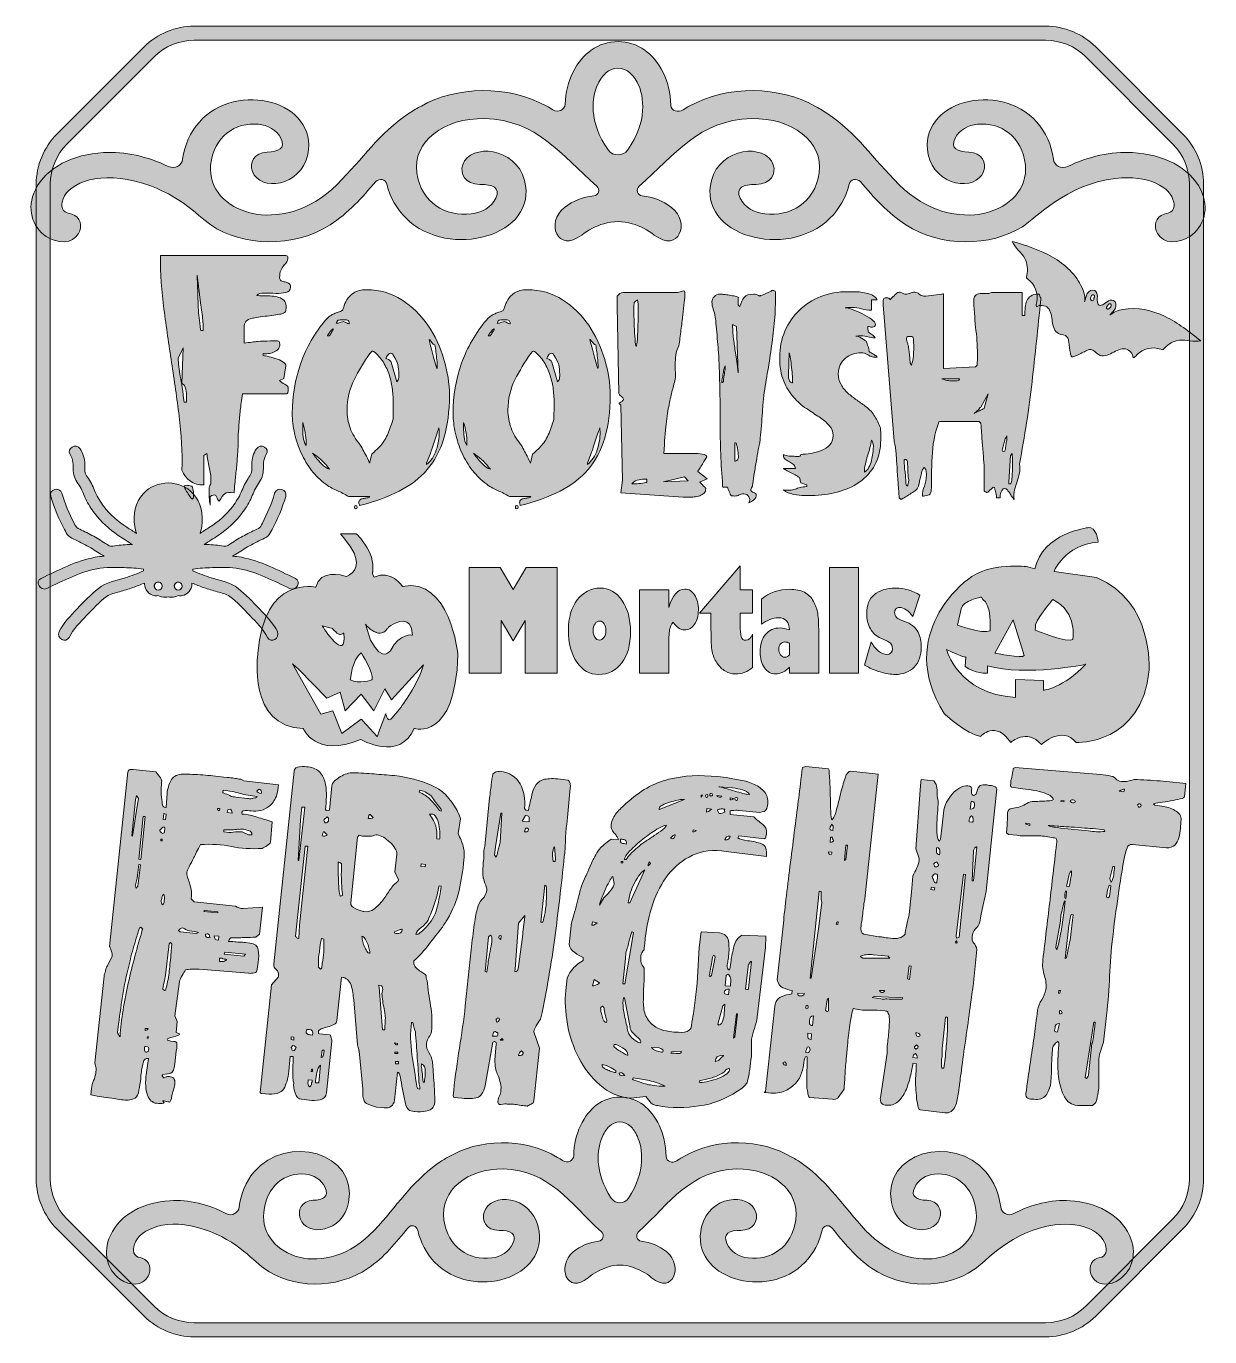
# Model space of a CAD drawing. Extents: x 433 to 591, y -185 to -10.
import ezdxf

# ---------------------------------------------------------------- set-up
doc = ezdxf.new("R2010")
doc.units = 0
doc.header["$MEASUREMENT"] = 0
doc.layers.add('Layer 1', color=7, linetype='Continuous', lineweight=0)

# ---------------------------------------------------------------- blocks, each defined once
blk = doc.blocks.new('Block_1')
at = {"layer": 'Layer 1', "true_color": 0x000000, "transparency": 33554687}
h = blk.add_hatch(color=18, dxfattribs=at)
h.dxf.hatch_style = 2
edge = h.paths.add_edge_path()
edge.add_spline(control_points=[(568.55, -98.35), (568.55, -98.35), (568.55, -97.05), (568.55, -97.05), (568.55, -97.05), (564.82, -96.92), (564.82, -96.92), (564.82, -96.92), (564.82, -99.29), (564.82, -99.29), (557.17, -98.85), (555.61, -92.88), (555.61, -92.88), (557.94, -94.04), (558.2, -93.93), (558.22, -93.87), (558.22, -93.87), (558.1, -95.18), (558.1, -95.18), (559.34, -96.11), (561.09, -96.08), (561.09, -96.08), (561.09, -96.08), (561.09, -95.06), (561.09, -95.06), (566.31, -96.55), (574.21, -94.87), (574.21, -94.87), (571.23, -98.04), (568.55, -98.35), (568.55, -98.35)], knot_values=[0, 0, 0, 0, 1, 1, 1, 2, 2, 2, 3, 3, 3, 4, 4, 4, 5, 5, 5, 6, 6, 6, 7, 7, 7, 8, 8, 8, 9, 9, 9, 10, 10, 10, 10], degree=3, periodic=0)
edge = h.paths.add_edge_path()
edge.add_spline(control_points=[(557.6, -87.47), (557.73, -86.35), (560.28, -85.91), (560.28, -85.91), (560.28, -85.91), (560.46, -86.22), (560.46, -86.22), (561.65, -86.66), (561.46, -90.39), (561.46, -90.39), (560.34, -90.89), (557.1, -89.64), (557.1, -89.64), (557.1, -89.64), (557.6, -87.47), (557.6, -87.47)], knot_values=[0, 0, 0, 0, 1, 1, 1, 2, 2, 2, 3, 3, 3, 4, 4, 4, 5, 5, 5, 5], degree=3, periodic=0)
edge = h.paths.add_edge_path()
edge.add_spline(control_points=[(564.51, -88.95), (564.51, -88.95), (566, -93.69), (566, -93.69), (565.81, -94.19), (562.08, -93.38), (562.08, -93.38), (562.08, -93.38), (564.51, -88.95), (564.51, -88.95)], knot_values=[0, 0, 0, 0, 1, 1, 1, 2, 2, 2, 3, 3, 3, 3], degree=3, periodic=0)
edge = h.paths.add_edge_path()
edge.add_spline(control_points=[(569.8, -86.22), (573.22, -87.96), (572.47, -91.57), (572.47, -91.57), (571.97, -92.13), (567.47, -90.33), (567.47, -90.33), (567.47, -90.33), (567.49, -89.83), (567.49, -89.83), (567.18, -89.39), (569.8, -86.22), (569.8, -86.22)], knot_values=[0, 0, 0, 0, 1, 1, 1, 2, 2, 2, 3, 3, 3, 4, 4, 4, 4], degree=3, periodic=0)
edge = h.paths.add_edge_path()
edge.add_spline(control_points=[(575.64, -83.3), (575.64, -83.3), (569.98, -82.49), (569.98, -82.49), (569.98, -82.49), (571.35, -78.94), (575.89, -78.57), (575.89, -78.57), (575.64, -76.39), (574.52, -76.64), (574.52, -76.64), (568.43, -77.39), (567.43, -82.12), (567.43, -82.12), (566.5, -81.87), (566.5, -81.87), (566.5, -81.87), (561.4, -81.12), (558.41, -83.61), (558.41, -83.61), (548.64, -90.7), (555.3, -101.46), (555.3, -101.46), (558.41, -104.26), (560.15, -104.51), (560.15, -104.51), (562.21, -102.27), (564.2, -105.32), (564.2, -105.32), (566.31, -103.33), (568.3, -105.57), (568.3, -105.57), (571.1, -102.96), (572.91, -105.32), (572.91, -105.32), (581.8, -105.63), (582.67, -95.62), (582.67, -95.62), (583.3, -86.41), (575.64, -83.3)], knot_values=[0, 0, 0, 0, 1, 1, 1, 2, 2, 2, 3, 3, 3, 4, 4, 4, 5, 5, 5, 6, 6, 6, 7, 7, 7, 8, 8, 8, 9, 9, 9, 10, 10, 10, 11, 11, 11, 12, 12, 12, 13, 13, 13, 13], degree=3, periodic=0)
at = {"layer": 'Layer 1'}
for points, knots in [([(575.64, -83.3), (575.64, -83.3), (569.98, -82.49), (569.98, -82.49), (569.98, -82.49), (571.35, -78.94), (575.89, -78.57), (575.89, -78.57), (575.64, -76.39), (574.52, -76.64), (574.52, -76.64), (568.43, -77.39), (567.43, -82.12), (567.43, -82.12), (566.5, -81.87), (566.5, -81.87), (566.5, -81.87), (561.4, -81.12), (558.41, -83.61), (558.41, -83.61), (548.64, -90.7), (555.3, -101.46), (555.3, -101.46), (558.41, -104.26), (560.15, -104.51), (560.15, -104.51), (562.21, -102.27), (564.2, -105.32), (564.2, -105.32), (566.31, -103.33), (568.3, -105.57), (568.3, -105.57), (571.1, -102.96), (572.91, -105.32), (572.91, -105.32), (581.8, -105.63), (582.67, -95.62), (582.67, -95.62), (583.3, -86.41), (575.64, -83.3)], [0, 0, 0, 0, 1, 1, 1, 2, 2, 2, 3, 3, 3, 4, 4, 4, 5, 5, 5, 6, 6, 6, 7, 7, 7, 8, 8, 8, 9, 9, 9, 10, 10, 10, 11, 11, 11, 12, 12, 12, 13, 13, 13, 13]), ([(557.6, -87.47), (557.73, -86.35), (560.28, -85.91), (560.28, -85.91), (560.28, -85.91), (560.46, -86.22), (560.46, -86.22), (561.65, -86.66), (561.46, -90.39), (561.46, -90.39), (560.34, -90.89), (557.1, -89.64), (557.1, -89.64), (557.1, -89.64), (557.6, -87.47), (557.6, -87.47)], [0, 0, 0, 0, 1, 1, 1, 2, 2, 2, 3, 3, 3, 4, 4, 4, 5, 5, 5, 5]), ([(569.8, -86.22), (573.22, -87.96), (572.47, -91.57), (572.47, -91.57), (571.97, -92.13), (567.47, -90.33), (567.47, -90.33), (567.47, -90.33), (567.49, -89.83), (567.49, -89.83), (567.18, -89.39), (569.8, -86.22), (569.8, -86.22)], [0, 0, 0, 0, 1, 1, 1, 2, 2, 2, 3, 3, 3, 4, 4, 4, 4]), ([(564.51, -88.95), (564.51, -88.95), (566, -93.69), (566, -93.69), (565.81, -94.19), (562.08, -93.38), (562.08, -93.38), (562.08, -93.38), (564.51, -88.95), (564.51, -88.95)], [0, 0, 0, 0, 1, 1, 1, 2, 2, 2, 3, 3, 3, 3]), ([(568.55, -98.35), (568.55, -98.35), (568.55, -97.05), (568.55, -97.05), (568.55, -97.05), (564.82, -96.92), (564.82, -96.92), (564.82, -96.92), (564.82, -99.29), (564.82, -99.29), (557.17, -98.85), (555.61, -92.88), (555.61, -92.88), (557.94, -94.04), (558.2, -93.93), (558.22, -93.87), (558.22, -93.87), (558.1, -95.18), (558.1, -95.18), (559.34, -96.11), (561.09, -96.08), (561.09, -96.08), (561.09, -96.08), (561.09, -95.06), (561.09, -95.06), (566.31, -96.55), (574.21, -94.87), (574.21, -94.87), (571.23, -98.04), (568.55, -98.35), (568.55, -98.35)], [0, 0, 0, 0, 1, 1, 1, 2, 2, 2, 3, 3, 3, 4, 4, 4, 5, 5, 5, 6, 6, 6, 7, 7, 7, 8, 8, 8, 9, 9, 9, 10, 10, 10, 10])]:
    blk.add_open_spline(points, degree=3, knots=knots, dxfattribs=at)
blk = doc.blocks.new('Block_2')
at = {"layer": 'Layer 1', "true_color": 0x000000, "transparency": 33554687}
h = blk.add_hatch(color=18, dxfattribs=at)
h.dxf.hatch_style = 2
edge = h.paths.add_edge_path()
edge.add_spline(control_points=[(453.08, -84.97), (452.76, -84.97), (452.59, -84.74), (452.57, -84.49), (452.56, -84.32), (452.62, -84.14), (452.75, -84.03), (452.78, -84), (452.81, -83.98), (452.85, -83.96), (452.92, -83.93), (452.99, -83.91), (453.08, -83.91), (453.13, -83.91), (453.17, -83.92), (453.21, -83.93), (453.76, -84.05), (453.72, -84.97), (453.08, -84.97)], knot_values=[0, 0, 0, 0, 1, 1, 1, 2, 2, 2, 3, 3, 3, 4, 4, 4, 5, 5, 5, 6, 6, 6, 6], degree=3, periodic=0)
edge = h.paths.add_edge_path()
edge.add_spline(control_points=[(450.29, -83.93), (450.33, -83.92), (450.37, -83.91), (450.41, -83.91), (450.5, -83.91), (450.58, -83.93), (450.65, -83.96), (450.69, -83.98), (450.72, -84), (450.75, -84.03), (450.88, -84.14), (450.94, -84.32), (450.93, -84.49), (450.91, -84.74), (450.74, -84.97), (450.41, -84.97), (449.78, -84.97), (449.73, -84.05), (450.29, -83.93)], knot_values=[0, 0, 0, 0, 1, 1, 1, 2, 2, 2, 3, 3, 3, 4, 4, 4, 5, 5, 5, 6, 6, 6, 6], degree=3, periodic=0)
edge = h.paths.add_edge_path()
edge.add_spline(control_points=[(468.72, -83.42), (466.42, -82.33), (464.03, -81.05), (461.51, -80.6), (461.12, -80.53), (460.72, -80.49), (460.32, -80.46), (460.93, -80.14), (461.49, -79.7), (462.09, -79.35), (462.75, -78.97), (463.43, -78.61), (464.12, -78.28), (464.45, -78.12), (464.8, -77.98), (465.07, -77.72), (465.3, -77.49), (465.45, -77.19), (465.6, -76.91), (466.36, -75.5), (466.97, -74.01), (467.43, -72.48), (467.71, -71.52), (466.22, -71.11), (465.94, -72.06), (465.53, -73.45), (464.99, -74.78), (464.31, -76.05), (464.16, -76.33), (464.07, -76.59), (463.78, -76.74), (463.48, -76.89), (463.17, -77.03), (462.86, -77.18), (462.23, -77.5), (461.61, -77.83), (461.01, -78.2), (460.71, -78.38), (460.41, -78.56), (460.11, -78.75), (459.9, -78.89), (459.68, -79.1), (459.43, -79.13), (459.09, -79.17), (458.67, -79.02), (458.32, -78.99), (457.96, -78.95), (457.59, -78.93), (457.22, -78.91), (456.99, -78.9), (456.76, -78.9), (456.53, -78.9), (457.16, -78.48), (457.81, -78.09), (458.43, -77.67), (459.66, -76.85), (460.7, -75.91), (461.58, -74.72), (462.02, -74.13), (462.45, -73.5), (462.76, -72.83), (463.06, -72.2), (463.25, -71.57), (463.65, -70.99), (464.08, -70.39), (464.38, -69.81), (464.43, -69.06), (464.48, -68.25), (464.37, -67.61), (464.84, -66.9), (465.39, -66.07), (464.05, -65.3), (463.51, -66.12), (463.1, -66.74), (462.91, -67.43), (462.89, -68.17), (462.88, -68.56), (462.95, -68.99), (462.83, -69.37), (462.74, -69.64), (462.56, -69.87), (462.41, -70.09), (462, -70.68), (461.76, -71.28), (461.48, -71.93), (461.2, -72.6), (460.77, -73.22), (460.35, -73.8), (459.51, -74.97), (458.45, -75.83), (457.25, -76.6), (456.84, -76.87), (456.42, -77.13), (456, -77.41), (456.1, -77.1), (456.18, -76.79), (456.23, -76.47), (456.46, -74.9), (456.15, -73.32), (455.08, -72.11), (454.22, -71.13), (453, -70.72), (451.75, -70.68), (450.5, -70.72), (449.27, -71.13), (448.41, -72.11), (447.35, -73.32), (447.03, -74.9), (447.27, -76.47), (447.32, -76.79), (447.4, -77.1), (447.49, -77.41), (447.08, -77.13), (446.66, -76.87), (446.24, -76.6), (445.05, -75.83), (443.99, -74.97), (443.15, -73.8), (442.72, -73.22), (442.3, -72.6), (442.01, -71.93), (441.74, -71.28), (441.5, -70.68), (441.09, -70.09), (440.93, -69.87), (440.76, -69.64), (440.67, -69.37), (440.55, -68.99), (440.62, -68.56), (440.61, -68.17), (440.59, -67.43), (440.4, -66.74), (439.99, -66.12), (439.44, -65.3), (438.11, -66.07), (438.66, -66.9), (439.13, -67.61), (439.01, -68.25), (439.07, -69.06), (439.12, -69.81), (439.42, -70.39), (439.84, -70.99), (440.25, -71.57), (440.44, -72.2), (440.73, -72.83), (441.05, -73.5), (441.48, -74.13), (441.91, -74.72), (442.79, -75.91), (443.84, -76.85), (445.06, -77.67), (445.69, -78.09), (446.34, -78.48), (446.96, -78.9), (446.73, -78.9), (446.5, -78.9), (446.27, -78.91), (445.91, -78.93), (445.54, -78.95), (445.18, -78.99), (444.83, -79.02), (444.41, -79.17), (444.06, -79.13), (443.82, -79.1), (443.6, -78.89), (443.39, -78.75), (443.09, -78.56), (442.79, -78.38), (442.49, -78.2), (441.88, -77.83), (441.26, -77.5), (440.63, -77.18), (440.33, -77.03), (440.01, -76.89), (439.71, -76.74), (439.43, -76.59), (439.34, -76.33), (439.19, -76.05), (438.51, -74.78), (437.97, -73.45), (437.56, -72.06), (437.27, -71.11), (435.78, -71.52), (436.07, -72.48), (436.52, -74.01), (437.13, -75.5), (437.9, -76.91), (438.05, -77.19), (438.2, -77.49), (438.43, -77.72), (438.7, -77.98), (439.05, -78.12), (439.38, -78.28), (440.07, -78.61), (440.74, -78.97), (441.4, -79.35), (442, -79.7), (442.57, -80.14), (443.18, -80.46), (442.78, -80.49), (442.38, -80.53), (441.98, -80.6), (439.46, -81.05), (437.07, -82.33), (434.78, -83.42), (433.88, -83.85), (434.67, -85.18), (435.56, -84.75), (437.69, -83.74), (439.89, -82.58), (442.22, -82.12), (443.41, -81.89), (444.65, -81.96), (445.85, -81.98), (446.73, -82), (447.6, -82.04), (448.46, -82.17), (448.46, -82.25), (448.45, -82.33), (448.45, -82.41), (447.65, -82.76), (446.84, -83.08), (446.01, -83.35), (444.78, -83.75), (443.44, -83.89), (442.43, -84.74), (441.42, -85.58), (440.47, -86.52), (439.58, -87.48), (438.73, -88.39), (437.73, -89.37), (437.18, -90.51), (436.75, -91.4), (438.09, -92.18), (438.52, -91.28), (439.04, -90.19), (440.02, -89.25), (440.85, -88.38), (441.69, -87.49), (442.56, -86.58), (443.52, -85.83), (444.01, -85.44), (444.64, -85.36), (445.23, -85.19), (445.83, -85.03), (446.42, -84.84), (447.01, -84.64), (447.54, -84.45), (448.06, -84.24), (448.59, -84.03), (448.58, -84.08), (448.58, -84.14), (448.58, -84.19), (448.61, -84.91), (449.17, -85.6), (449.89, -85.71), (450.05, -85.74), (450.21, -85.74), (450.36, -85.71), (450.68, -85.85), (451.02, -85.93), (451.35, -85.93), (451.49, -85.93), (451.62, -85.9), (451.75, -85.86), (451.87, -85.9), (452, -85.93), (452.15, -85.93), (452.48, -85.93), (452.82, -85.85), (453.13, -85.71), (453.28, -85.74), (453.44, -85.74), (453.6, -85.71), (454.33, -85.6), (454.89, -84.91), (454.91, -84.19), (454.92, -84.14), (454.91, -84.08), (454.91, -84.03), (455.43, -84.24), (455.96, -84.45), (456.49, -84.64), (457.08, -84.84), (457.67, -85.03), (458.27, -85.19), (458.86, -85.36), (459.48, -85.44), (459.98, -85.83), (460.94, -86.58), (461.81, -87.49), (462.65, -88.38), (463.48, -89.25), (464.45, -90.19), (464.98, -91.28), (465.41, -92.18), (466.74, -91.4), (466.31, -90.51), (465.77, -89.37), (464.77, -88.39), (463.92, -87.48), (463.02, -86.52), (462.08, -85.58), (461.07, -84.74), (460.06, -83.89), (458.71, -83.75), (457.49, -83.35), (456.66, -83.08), (455.84, -82.76), (455.05, -82.41), (455.04, -82.33), (455.04, -82.25), (455.03, -82.17), (455.9, -82.04), (456.77, -82), (457.64, -81.98), (458.85, -81.96), (460.09, -81.89), (461.27, -82.12), (463.61, -82.58), (465.8, -83.74), (467.94, -84.75), (468.83, -85.18), (469.61, -83.85), (468.72, -83.42)], knot_values=[0, 0, 0, 0, 1, 1, 1, 2, 2, 2, 3, 3, 3, 4, 4, 4, 5, 5, 5, 6, 6, 6, 7, 7, 7, 8, 8, 8, 9, 9, 9, 10, 10, 10, 11, 11, 11, 12, 12, 12, 13, 13, 13, 14, 14, 14, 15, 15, 15, 16, 16, 16, 17, 17, 17, 18, 18, 18, 19, 19, 19, 20, 20, 20, 21, 21, 21, 22, 22, 22, 23, 23, 23, 24, 24, 24, 25, 25, 25, 26, 26, 26, 27, 27, 27, 28, 28, 28, 29, 29, 29, 30, 30, 30, 31, 31, 31, 32, 32, 32, 33, 33, 33, 34, 34, 34, 35, 35, 35, 36, 36, 36, 37, 37, 37, 38, 38, 38, 39, 39, 39, 40, 40, 40, 41, 41, 41, 42, 42, 42, 43, 43, 43, 44, 44, 44, 45, 45, 45, 46, 46, 46, 47, 47, 47, 48, 48, 48, 49, 49, 49, 50, 50, 50, 51, 51, 51, 52, 52, 52, 53, 53, 53, 54, 54, 54, 55, 55, 55, 56, 56, 56, 57, 57, 57, 58, 58, 58, 59, 59, 59, 60, 60, 60, 61, 61, 61, 62, 62, 62, 63, 63, 63, 64, 64, 64, 65, 65, 65, 66, 66, 66, 67, 67, 67, 68, 68, 68, 69, 69, 69, 70, 70, 70, 71, 71, 71, 72, 72, 72, 73, 73, 73, 74, 74, 74, 75, 75, 75, 76, 76, 76, 77, 77, 77, 78, 78, 78, 79, 79, 79, 80, 80, 80, 81, 81, 81, 82, 82, 82, 83, 83, 83, 84, 84, 84, 85, 85, 85, 86, 86, 86, 87, 87, 87, 88, 88, 88, 89, 89, 89, 90, 90, 90, 91, 91, 91, 92, 92, 92, 93, 93, 93, 94, 94, 94, 95, 95, 95, 96, 96, 96, 97, 97, 97, 98, 98, 98, 99, 99, 99, 100, 100, 100, 101, 101, 101, 102, 102, 102, 103, 103, 103, 104, 104, 104, 105, 105, 105, 106, 106, 106, 107, 107, 107, 108, 108, 108, 108], degree=3, periodic=0)
at = {"layer": 'Layer 1'}
for centre in [(450.41, -84.44), (453.08, -84.44)]:
    blk.add_circle(centre, 0.531, dxfattribs=at)
for points, knots in [([(468.72, -83.42), (466.42, -82.33), (464.03, -81.05), (461.51, -80.6), (461.12, -80.53), (460.72, -80.49), (460.32, -80.46), (460.93, -80.14), (461.49, -79.7), (462.09, -79.35), (462.75, -78.97), (463.43, -78.61), (464.12, -78.28), (464.45, -78.12), (464.8, -77.98), (465.07, -77.72), (465.3, -77.49), (465.45, -77.19), (465.6, -76.91), (466.36, -75.5), (466.97, -74.01), (467.43, -72.48), (467.71, -71.52), (466.22, -71.11), (465.94, -72.06), (465.53, -73.45), (464.99, -74.78), (464.31, -76.05), (464.16, -76.33), (464.07, -76.59), (463.78, -76.74), (463.48, -76.89), (463.17, -77.03), (462.86, -77.18), (462.23, -77.5), (461.61, -77.83), (461.01, -78.2), (460.71, -78.38), (460.41, -78.56), (460.11, -78.75), (459.9, -78.89), (459.68, -79.1), (459.43, -79.13), (459.09, -79.17), (458.67, -79.02), (458.32, -78.99), (457.96, -78.95), (457.59, -78.93), (457.22, -78.91), (456.99, -78.9), (456.76, -78.9), (456.53, -78.9), (457.16, -78.48), (457.81, -78.09), (458.43, -77.67), (459.66, -76.85), (460.7, -75.91), (461.58, -74.72), (462.02, -74.13), (462.45, -73.5), (462.76, -72.83), (463.06, -72.2), (463.25, -71.57), (463.65, -70.99), (464.08, -70.39), (464.38, -69.81), (464.43, -69.06), (464.48, -68.25), (464.37, -67.61), (464.84, -66.9), (465.39, -66.07), (464.05, -65.3), (463.51, -66.12), (463.1, -66.74), (462.91, -67.43), (462.89, -68.17), (462.88, -68.56), (462.95, -68.99), (462.83, -69.37), (462.74, -69.64), (462.56, -69.87), (462.41, -70.09), (462, -70.68), (461.76, -71.28), (461.48, -71.93), (461.2, -72.6), (460.77, -73.22), (460.35, -73.8), (459.51, -74.97), (458.45, -75.83), (457.25, -76.6), (456.84, -76.87), (456.42, -77.13), (456, -77.41), (456.1, -77.1), (456.18, -76.79), (456.23, -76.47), (456.46, -74.9), (456.15, -73.32), (455.08, -72.11), (454.22, -71.13), (453, -70.72), (451.75, -70.68), (450.5, -70.72), (449.27, -71.13), (448.41, -72.11), (447.35, -73.32), (447.03, -74.9), (447.27, -76.47), (447.32, -76.79), (447.4, -77.1), (447.49, -77.41), (447.08, -77.13), (446.66, -76.87), (446.24, -76.6), (445.05, -75.83), (443.99, -74.97), (443.15, -73.8), (442.72, -73.22), (442.3, -72.6), (442.01, -71.93), (441.74, -71.28), (441.5, -70.68), (441.09, -70.09), (440.93, -69.87), (440.76, -69.64), (440.67, -69.37), (440.55, -68.99), (440.62, -68.56), (440.61, -68.17), (440.59, -67.43), (440.4, -66.74), (439.99, -66.12), (439.44, -65.3), (438.11, -66.07), (438.66, -66.9), (439.13, -67.61), (439.01, -68.25), (439.07, -69.06), (439.12, -69.81), (439.42, -70.39), (439.84, -70.99), (440.25, -71.57), (440.44, -72.2), (440.73, -72.83), (441.05, -73.5), (441.48, -74.13), (441.91, -74.72), (442.79, -75.91), (443.84, -76.85), (445.06, -77.67), (445.69, -78.09), (446.34, -78.48), (446.96, -78.9), (446.73, -78.9), (446.5, -78.9), (446.27, -78.91), (445.91, -78.93), (445.54, -78.95), (445.18, -78.99), (444.83, -79.02), (444.41, -79.17), (444.06, -79.13), (443.82, -79.1), (443.6, -78.89), (443.39, -78.75), (443.09, -78.56), (442.79, -78.38), (442.49, -78.2), (441.88, -77.83), (441.26, -77.5), (440.63, -77.18), (440.33, -77.03), (440.01, -76.89), (439.71, -76.74), (439.43, -76.59), (439.34, -76.33), (439.19, -76.05), (438.51, -74.78), (437.97, -73.45), (437.56, -72.06), (437.27, -71.11), (435.78, -71.52), (436.07, -72.48), (436.52, -74.01), (437.13, -75.5), (437.9, -76.91), (438.05, -77.19), (438.2, -77.49), (438.43, -77.72), (438.7, -77.98), (439.05, -78.12), (439.38, -78.28), (440.07, -78.61), (440.74, -78.97), (441.4, -79.35), (442, -79.7), (442.57, -80.14), (443.18, -80.46), (442.78, -80.49), (442.38, -80.53), (441.98, -80.6), (439.46, -81.05), (437.07, -82.33), (434.78, -83.42), (433.88, -83.85), (434.67, -85.18), (435.56, -84.75), (437.69, -83.74), (439.89, -82.58), (442.22, -82.12), (443.41, -81.89), (444.65, -81.96), (445.85, -81.98), (446.73, -82), (447.6, -82.04), (448.46, -82.17), (448.46, -82.25), (448.45, -82.33), (448.45, -82.41), (447.65, -82.76), (446.84, -83.08), (446.01, -83.35), (444.78, -83.75), (443.44, -83.89), (442.43, -84.74), (441.42, -85.58), (440.47, -86.52), (439.58, -87.48), (438.73, -88.39), (437.73, -89.37), (437.18, -90.51), (436.75, -91.4), (438.09, -92.18), (438.52, -91.28), (439.04, -90.19), (440.02, -89.25), (440.85, -88.38), (441.69, -87.49), (442.56, -86.58), (443.52, -85.83), (444.01, -85.44), (444.64, -85.36), (445.23, -85.19), (445.83, -85.03), (446.42, -84.84), (447.01, -84.64), (447.54, -84.45), (448.06, -84.24), (448.59, -84.03), (448.58, -84.08), (448.58, -84.14), (448.58, -84.19), (448.61, -84.91), (449.17, -85.6), (449.89, -85.71), (450.05, -85.74), (450.21, -85.74), (450.36, -85.71), (450.68, -85.85), (451.02, -85.93), (451.35, -85.93), (451.49, -85.93), (451.62, -85.9), (451.75, -85.86), (451.87, -85.9), (452, -85.93), (452.15, -85.93), (452.48, -85.93), (452.82, -85.85), (453.13, -85.71), (453.28, -85.74), (453.44, -85.74), (453.6, -85.71), (454.33, -85.6), (454.89, -84.91), (454.91, -84.19), (454.92, -84.14), (454.91, -84.08), (454.91, -84.03), (455.43, -84.24), (455.96, -84.45), (456.49, -84.64), (457.08, -84.84), (457.67, -85.03), (458.27, -85.19), (458.86, -85.36), (459.48, -85.44), (459.98, -85.83), (460.94, -86.58), (461.81, -87.49), (462.65, -88.38), (463.48, -89.25), (464.45, -90.19), (464.98, -91.28), (465.41, -92.18), (466.74, -91.4), (466.31, -90.51), (465.77, -89.37), (464.77, -88.39), (463.92, -87.48), (463.02, -86.52), (462.08, -85.58), (461.07, -84.74), (460.06, -83.89), (458.71, -83.75), (457.49, -83.35), (456.66, -83.08), (455.84, -82.76), (455.05, -82.41), (455.04, -82.33), (455.04, -82.25), (455.03, -82.17), (455.9, -82.04), (456.77, -82), (457.64, -81.98), (458.85, -81.96), (460.09, -81.89), (461.27, -82.12), (463.61, -82.58), (465.8, -83.74), (467.94, -84.75), (468.83, -85.18), (469.61, -83.85), (468.72, -83.42)], [0, 0, 0, 0, 1, 1, 1, 2, 2, 2, 3, 3, 3, 4, 4, 4, 5, 5, 5, 6, 6, 6, 7, 7, 7, 8, 8, 8, 9, 9, 9, 10, 10, 10, 11, 11, 11, 12, 12, 12, 13, 13, 13, 14, 14, 14, 15, 15, 15, 16, 16, 16, 17, 17, 17, 18, 18, 18, 19, 19, 19, 20, 20, 20, 21, 21, 21, 22, 22, 22, 23, 23, 23, 24, 24, 24, 25, 25, 25, 26, 26, 26, 27, 27, 27, 28, 28, 28, 29, 29, 29, 30, 30, 30, 31, 31, 31, 32, 32, 32, 33, 33, 33, 34, 34, 34, 35, 35, 35, 36, 36, 36, 37, 37, 37, 38, 38, 38, 39, 39, 39, 40, 40, 40, 41, 41, 41, 42, 42, 42, 43, 43, 43, 44, 44, 44, 45, 45, 45, 46, 46, 46, 47, 47, 47, 48, 48, 48, 49, 49, 49, 50, 50, 50, 51, 51, 51, 52, 52, 52, 53, 53, 53, 54, 54, 54, 55, 55, 55, 56, 56, 56, 57, 57, 57, 58, 58, 58, 59, 59, 59, 60, 60, 60, 61, 61, 61, 62, 62, 62, 63, 63, 63, 64, 64, 64, 65, 65, 65, 66, 66, 66, 67, 67, 67, 68, 68, 68, 69, 69, 69, 70, 70, 70, 71, 71, 71, 72, 72, 72, 73, 73, 73, 74, 74, 74, 75, 75, 75, 76, 76, 76, 77, 77, 77, 78, 78, 78, 79, 79, 79, 80, 80, 80, 81, 81, 81, 82, 82, 82, 83, 83, 83, 84, 84, 84, 85, 85, 85, 86, 86, 86, 87, 87, 87, 88, 88, 88, 89, 89, 89, 90, 90, 90, 91, 91, 91, 92, 92, 92, 93, 93, 93, 94, 94, 94, 95, 95, 95, 96, 96, 96, 97, 97, 97, 98, 98, 98, 99, 99, 99, 100, 100, 100, 101, 101, 101, 102, 102, 102, 103, 103, 103, 104, 104, 104, 105, 105, 105, 106, 106, 106, 107, 107, 107, 108, 108, 108, 108]), ([(450.29, -83.93), (450.33, -83.92), (450.37, -83.91), (450.41, -83.91), (450.5, -83.91), (450.58, -83.93), (450.65, -83.96), (450.69, -83.98), (450.72, -84), (450.75, -84.03), (450.88, -84.14), (450.94, -84.32), (450.93, -84.49), (450.91, -84.74), (450.74, -84.97), (450.41, -84.97), (449.78, -84.97), (449.73, -84.05), (450.29, -83.93)], [0, 0, 0, 0, 1, 1, 1, 2, 2, 2, 3, 3, 3, 4, 4, 4, 5, 5, 5, 6, 6, 6, 6]), ([(453.08, -84.97), (452.76, -84.97), (452.59, -84.74), (452.57, -84.49), (452.56, -84.32), (452.62, -84.14), (452.75, -84.03), (452.78, -84), (452.81, -83.98), (452.85, -83.96), (452.92, -83.93), (452.99, -83.91), (453.08, -83.91), (453.13, -83.91), (453.17, -83.92), (453.21, -83.93), (453.76, -84.05), (453.72, -84.97), (453.08, -84.97)], [0, 0, 0, 0, 1, 1, 1, 2, 2, 2, 3, 3, 3, 4, 4, 4, 5, 5, 5, 6, 6, 6, 6])]:
    blk.add_open_spline(points, degree=3, knots=knots, dxfattribs=at)
blk = doc.blocks.new('Block_3')
at = {"layer": 'Layer 1', "true_color": 0x000000, "transparency": 33554687}
h = blk.add_hatch(color=18, dxfattribs=at)
h.dxf.hatch_style = 2
edge = h.paths.add_edge_path()
edge.add_spline(control_points=[(455.64, -43.84), (455.66, -44.37), (455.68, -44.93), (455.7, -45.55), (455.71, -46.17), (455.73, -46.74), (455.76, -47.28), (455.79, -47.81), (455.8, -48.09), (455.8, -48.12), (455.83, -48.29), (455.86, -48.49), (455.88, -48.74), (455.91, -48.99), (455.94, -49.23), (455.97, -49.48), (455.99, -49.73), (456.03, -50.01), (456.09, -50.34), (456.09, -50.34), (456.42, -50.34), (456.42, -50.34), (456.42, -50.34), (456.42, -50.05), (456.42, -50.05), (456.42, -49.81), (456.4, -49.54), (456.38, -49.25), (456.35, -48.96), (456.34, -48.78), (456.34, -48.7), (456.34, -48.59), (456.32, -48.44), (456.29, -48.24), (456.27, -48.05), (456.24, -47.86), (456.21, -47.67), (456.18, -47.48), (456.14, -47.26), (456.09, -47.01), (456.09, -47.01), (455.6, -42.98), (455.6, -42.98), (455.6, -43.04), (455.61, -43.32), (455.64, -43.84)], knot_values=[0, 0, 0, 0, 1, 1, 1, 2, 2, 2, 3, 3, 3, 4, 4, 4, 5, 5, 5, 6, 6, 6, 7, 7, 7, 8, 8, 8, 9, 9, 9, 10, 10, 10, 11, 11, 11, 12, 12, 12, 13, 13, 13, 14, 14, 14, 15, 15, 15, 15], degree=3, periodic=0)
edge = h.paths.add_edge_path()
edge.add_spline(control_points=[(455.06, -71.69), (455.12, -72.04), (455.14, -72.28), (455.14, -72.39), (455.14, -72.58), (455.09, -72.73), (454.98, -72.84), (454.95, -72.87), (454.88, -72.8), (454.77, -72.65), (454.66, -72.5), (454.54, -72.32), (454.4, -72.12), (454.27, -71.91), (454.14, -71.71), (454.03, -71.52), (453.92, -71.33), (453.87, -71.19), (453.87, -71.11), (453.87, -71.06), (453.92, -71.02), (454.01, -71.01), (454.11, -70.99), (454.22, -70.99), (454.34, -71.01), (454.46, -71.02), (454.58, -71.04), (454.69, -71.07), (454.8, -71.1), (454.87, -71.11), (454.9, -71.11), (454.95, -71.14), (455.01, -71.33), (455.06, -71.69)], knot_values=[0, 0, 0, 0, 1, 1, 1, 2, 2, 2, 3, 3, 3, 4, 4, 4, 5, 5, 5, 6, 6, 6, 7, 7, 7, 8, 8, 8, 9, 9, 9, 10, 10, 10, 11, 11, 11, 11], degree=3, periodic=0)
edge = h.paths.add_edge_path()
edge.add_spline(control_points=[(453.09, -54.04), (453.09, -54.76), (453.18, -55.56), (453.35, -56.45), (453.53, -57.34), (453.7, -58.5), (453.87, -59.92), (453.87, -59.92), (454.2, -59.92), (454.2, -59.92), (454.2, -59.92), (454.2, -59.31), (454.2, -59.31), (454.2, -58.92), (454.16, -58.54), (454.09, -58.16), (454.03, -57.77), (453.85, -57.53), (453.58, -57.42), (453.58, -57.42), (453.74, -52.65), (453.74, -52.65), (453.74, -52.65), (453.09, -54.04), (453.09, -54.04)], knot_values=[0, 0, 0, 0, 1, 1, 1, 2, 2, 2, 3, 3, 3, 4, 4, 4, 5, 5, 5, 6, 6, 6, 7, 7, 7, 8, 8, 8, 8], degree=3, periodic=0)
edge = h.paths.add_edge_path()
edge.add_spline(control_points=[(457.32, -71.03), (457.41, -70.81), (457.45, -70.67), (457.45, -70.62), (457.45, -70.62), (457.45, -70.33), (457.45, -70.33), (457.45, -69.75), (457.37, -69.16), (457.22, -68.56), (457.07, -67.96), (456.97, -67.35), (456.91, -66.75), (456.91, -66.75), (456.5, -67), (456.5, -67), (456.5, -67), (456.5, -70.95), (456.5, -70.95), (455.07, -70.95), (454.1, -70.29), (453.58, -68.97), (453.64, -66.56), (453.51, -64.16), (453.21, -61.78), (452.91, -59.39), (452.57, -57), (452.2, -54.62), (451.83, -52.23), (451.49, -49.86), (451.17, -47.48), (450.86, -45.11), (450.7, -42.73), (450.7, -40.35), (450.7, -40.35), (467.44, -40.35), (467.44, -40.35), (467.63, -40.35), (467.73, -40.45), (467.73, -40.64), (467.73, -40.86), (467.67, -41.04), (467.56, -41.19), (467.45, -41.34), (467.32, -41.51), (467.17, -41.69), (467.02, -41.86), (466.89, -42.08), (466.78, -42.32), (466.67, -42.57), (466.62, -42.9), (466.62, -43.31), (466.62, -43.5), (466.69, -43.63), (466.84, -43.7), (466.99, -43.77), (467.16, -43.82), (467.34, -43.86), (467.52, -43.91), (467.68, -43.97), (467.83, -44.05), (467.98, -44.13), (468.06, -44.3), (468.06, -44.54), (468.06, -44.95), (467.86, -45.2), (467.46, -45.28), (467.06, -45.37), (466.61, -45.4), (466.1, -45.39), (465.6, -45.37), (465.1, -45.36), (464.6, -45.35), (464.11, -45.33), (463.77, -45.43), (463.57, -45.65), (463.66, -45.68), (463.79, -45.7), (463.99, -45.7), (463.99, -45.7), (464.56, -45.7), (464.56, -45.7), (464.89, -45.7), (465.23, -45.71), (465.57, -45.74), (465.91, -45.76), (466.23, -45.83), (466.51, -45.92), (466.8, -46.02), (467.03, -46.15), (467.21, -46.33), (467.39, -46.51), (467.48, -46.75), (467.48, -47.05), (467.48, -47.3), (467.47, -47.52), (467.44, -47.71), (467.41, -47.9), (467.23, -48.04), (466.91, -48.12), (466.74, -48.15), (466.48, -48.19), (466.12, -48.24), (465.77, -48.3), (465.38, -48.35), (464.97, -48.41), (464.56, -48.46), (464.17, -48.52), (463.8, -48.57), (463.43, -48.63), (463.16, -48.67), (463, -48.7), (462.56, -48.78), (462.26, -48.92), (462.11, -49.13), (461.96, -49.33), (461.89, -49.62), (461.89, -49.97), (461.89, -49.97), (461.89, -50.75), (461.89, -50.75), (461.89, -50.75), (461.89, -51), (461.89, -51), (461.89, -51), (461.89, -51.74), (461.89, -51.74), (461.89, -51.74), (461.89, -52.03), (461.89, -52.03), (462.66, -51.92), (463.27, -51.84), (463.72, -51.8), (464.17, -51.76), (464.73, -51.74), (465.38, -51.74), (465.38, -51.74), (466.33, -51.74), (466.33, -51.74), (466.52, -51.74), (466.62, -51.84), (466.62, -52.03), (466.64, -52.08), (466.66, -52.12), (466.66, -52.15), (466.66, -52.43), (466.58, -52.65), (466.41, -52.83), (466.25, -53.01), (466.05, -53.15), (465.82, -53.24), (465.58, -53.34), (465.34, -53.4), (465.08, -53.43), (464.81, -53.45), (464.59, -53.45), (464.4, -53.43), (464.4, -53.43), (464.4, -53.67), (464.4, -53.67), (464.45, -53.67), (464.64, -53.71), (464.97, -53.78), (465.3, -53.85), (465.66, -53.94), (466.04, -54.06), (466.43, -54.19), (466.76, -54.34), (467.05, -54.52), (467.34, -54.7), (467.47, -54.88), (467.44, -55.07), (467.44, -55.07), (467.19, -56.76), (467.19, -56.76), (467.19, -56.76), (466.62, -57), (466.62, -57), (466.75, -57.2), (466.98, -57.37), (467.3, -57.52), (467.61, -57.67), (467.77, -57.85), (467.77, -58.07), (467.77, -58.21), (467.75, -58.37), (467.73, -58.55), (467.7, -58.73), (467.6, -58.81), (467.44, -58.81), (467.44, -58.81), (461.64, -58.81), (461.64, -58.81), (461.53, -59.66), (461.44, -60.39), (461.37, -60.99), (461.31, -61.6), (461.24, -62.23), (461.19, -62.89), (461.13, -63.54), (461.09, -64.09), (461.07, -64.53), (461.07, -64.53), (461.07, -65.64), (461.07, -65.64), (461.07, -65.89), (461.04, -66.31), (461, -66.92), (460.96, -67.52), (460.91, -68.16), (460.84, -68.83), (460.77, -69.5), (460.71, -70.14), (460.65, -70.74), (460.6, -71.34), (460.56, -71.77), (460.53, -72.02), (459.93, -71.91), (459.52, -71.94), (459.3, -72.12), (459.08, -72.3), (458.83, -72.63), (458.56, -73.13), (458.45, -73.02), (458.36, -72.92), (458.31, -72.84), (458.28, -72.78), (458.24, -72.68), (458.19, -72.53), (458.13, -72.38), (458.08, -72.3), (458.02, -72.3), (457.91, -72.25), (457.69, -72.3), (457.36, -72.47), (457.36, -72.47), (457.36, -73.66), (457.36, -73.66), (457.31, -73.52), (457.27, -73.27), (457.24, -72.9), (457.21, -72.53), (457.2, -72.19), (457.2, -71.89), (457.2, -71.89), (457.2, -71.44), (457.2, -71.44), (457.2, -71.39), (457.24, -71.25), (457.32, -71.03)], knot_values=[0, 0, 0, 0, 1, 1, 1, 2, 2, 2, 3, 3, 3, 4, 4, 4, 5, 5, 5, 6, 6, 6, 7, 7, 7, 8, 8, 8, 9, 9, 9, 10, 10, 10, 11, 11, 11, 12, 12, 12, 13, 13, 13, 14, 14, 14, 15, 15, 15, 16, 16, 16, 17, 17, 17, 18, 18, 18, 19, 19, 19, 20, 20, 20, 21, 21, 21, 22, 22, 22, 23, 23, 23, 24, 24, 24, 25, 25, 25, 26, 26, 26, 27, 27, 27, 28, 28, 28, 29, 29, 29, 30, 30, 30, 31, 31, 31, 32, 32, 32, 33, 33, 33, 34, 34, 34, 35, 35, 35, 36, 36, 36, 37, 37, 37, 38, 38, 38, 39, 39, 39, 40, 40, 40, 41, 41, 41, 42, 42, 42, 43, 43, 43, 44, 44, 44, 45, 45, 45, 46, 46, 46, 47, 47, 47, 48, 48, 48, 49, 49, 49, 50, 50, 50, 51, 51, 51, 52, 52, 52, 53, 53, 53, 54, 54, 54, 55, 55, 55, 56, 56, 56, 57, 57, 57, 58, 58, 58, 59, 59, 59, 60, 60, 60, 61, 61, 61, 62, 62, 62, 63, 63, 63, 64, 64, 64, 65, 65, 65, 66, 66, 66, 67, 67, 67, 68, 68, 68, 69, 69, 69, 70, 70, 70, 71, 71, 71, 72, 72, 72, 73, 73, 73, 74, 74, 74, 75, 75, 75, 76, 76, 76, 77, 77, 77, 78, 78, 78, 79, 79, 79, 80, 80, 80, 81, 81, 81, 82, 82, 82, 83, 83, 83, 83], degree=3, periodic=0)
h = blk.add_hatch(color=18, dxfattribs=at)
h.dxf.hatch_style = 2
edge = h.paths.add_edge_path()
edge.add_spline(control_points=[(487.04, -52.07), (486.97, -51.99), (486.9, -51.91), (486.83, -51.82), (486.76, -51.74), (486.7, -51.67), (486.65, -51.6), (486.59, -51.53), (486.56, -51.51), (486.56, -51.53), (486.56, -51.59), (486.62, -51.82), (486.73, -52.21), (486.84, -52.61), (486.95, -53.05), (487.08, -53.53), (487.2, -54.01), (487.32, -54.44), (487.43, -54.83), (487.54, -55.21), (487.6, -55.4), (487.63, -55.4), (487.66, -55.4), (487.67, -55.26), (487.65, -54.97), (487.64, -54.68), (487.61, -54.35), (487.57, -53.98), (487.53, -53.61), (487.49, -53.28), (487.45, -52.97), (487.41, -52.67), (487.39, -52.5), (487.39, -52.44), (487.39, -52.28), (487.32, -52.19), (487.18, -52.19), (487.15, -52.19), (487.1, -52.15), (487.04, -52.07)], knot_values=[0, 0, 0, 0, 1, 1, 1, 2, 2, 2, 3, 3, 3, 4, 4, 4, 5, 5, 5, 6, 6, 6, 7, 7, 7, 8, 8, 8, 9, 9, 9, 10, 10, 10, 11, 11, 11, 12, 12, 12, 13, 13, 13, 13], degree=3, periodic=0)
edge = h.paths.add_edge_path()
edge.add_spline(control_points=[(487.63, -64.04), (487.52, -64.37), (487.41, -64.72), (487.28, -65.09), (487.16, -65.46), (487.04, -65.81), (486.93, -66.16), (486.82, -66.5), (486.74, -66.72), (486.69, -66.83), (486.69, -66.83), (486.23, -68.03), (486.23, -68.03), (486.23, -68.03), (486.23, -68.11), (486.23, -68.11), (486.23, -68.11), (486.23, -68.23), (486.23, -68.23), (486.84, -67.74), (487.27, -67.09), (487.53, -66.28), (487.79, -65.47), (487.92, -64.67), (487.92, -63.87), (487.92, -63.82), (487.91, -63.73), (487.9, -63.61), (487.89, -63.48), (487.88, -63.39), (487.88, -63.34), (487.82, -63.48), (487.74, -63.71), (487.63, -64.04)], knot_values=[0, 0, 0, 0, 1, 1, 1, 2, 2, 2, 3, 3, 3, 4, 4, 4, 5, 5, 5, 6, 6, 6, 7, 7, 7, 8, 8, 8, 9, 9, 9, 10, 10, 10, 11, 11, 11, 11], degree=3, periodic=0)
edge = h.paths.add_edge_path()
edge.add_spline(control_points=[(481.15, -54.23), (481.33, -54.33), (481.45, -54.44), (481.5, -54.58), (481.5, -54.58), (482.24, -57.17), (482.24, -57.17), (482.24, -57.17), (482.45, -56.92), (482.45, -56.92), (482.48, -56.87), (482.5, -56.76), (482.51, -56.59), (482.53, -56.43), (482.53, -56.31), (482.53, -56.22), (482.53, -55.7), (482.48, -55.26), (482.39, -54.89), (482.29, -54.52), (482.08, -54.1), (481.75, -53.63), (481.75, -53.55), (481.69, -53.47), (481.57, -53.41), (481.44, -53.34), (481.35, -53.33), (481.3, -53.39), (481.19, -53.44), (481.08, -53.56), (480.97, -53.74), (480.86, -53.91), (480.81, -54.03), (480.81, -54.08), (480.86, -54.08), (480.98, -54.13), (481.15, -54.23)], knot_values=[0, 0, 0, 0, 1, 1, 1, 2, 2, 2, 3, 3, 3, 4, 4, 4, 5, 5, 5, 6, 6, 6, 7, 7, 7, 8, 8, 8, 9, 9, 9, 10, 10, 10, 11, 11, 11, 12, 12, 12, 12], degree=3, periodic=0)
edge = h.paths.add_edge_path()
edge.add_spline(control_points=[(476.98, -73.91), (476.98, -74.07), (476.91, -74.15), (476.77, -74.15), (476.67, -74.15), (476.61, -74.07), (476.61, -73.91), (476.61, -73.77), (476.67, -73.7), (476.77, -73.7), (476.91, -73.7), (476.98, -73.77), (476.98, -73.91)], knot_values=[0, 0, 0, 0, 1, 1, 1, 2, 2, 2, 3, 3, 3, 4, 4, 4, 4], degree=3, periodic=0)
edge = h.paths.add_edge_path()
edge.add_spline(control_points=[(476.03, -63.34), (476.31, -64.11), (476.72, -64.81), (477.27, -65.44), (477.35, -65.55), (477.47, -65.74), (477.62, -66.03), (477.77, -66.32), (477.92, -66.61), (478.07, -66.9), (478.22, -67.18), (478.41, -67.56), (478.63, -68.03), (478.63, -68.03), (478.91, -66.83), (478.91, -66.83), (478.94, -66.81), (479.11, -66.65), (479.43, -66.36), (479.74, -66.07), (479.97, -65.85), (480.11, -65.68), (480.52, -65.22), (480.85, -64.66), (481.11, -64.02), (481.37, -63.37), (481.59, -62.75), (481.75, -62.15), (481.75, -62.15), (481.75, -61.69), (481.75, -61.69), (481.75, -61.5), (481.76, -61.31), (481.77, -61.12), (481.79, -60.93), (481.79, -60.73), (481.79, -60.54), (481.79, -60.54), (481.79, -60.09), (481.79, -60.09), (481.79, -59.49), (481.75, -58.86), (481.67, -58.22), (481.59, -57.57), (481.45, -56.94), (481.26, -56.33), (481.07, -55.71), (480.8, -55.13), (480.46, -54.58), (480.11, -54.03), (479.68, -53.55), (479.16, -53.14), (479.16, -53.14), (479.04, -53.1), (479.04, -53.1), (479.01, -53.1), (478.97, -53.11), (478.91, -53.14), (478.91, -53.14), (478.67, -53.39), (478.67, -53.39), (477.87, -54.54), (477.17, -55.72), (476.55, -56.92), (475.93, -58.13), (475.62, -59.47), (475.62, -60.95), (475.62, -61.78), (475.76, -62.57), (476.03, -63.34)], knot_values=[0, 0, 0, 0, 1, 1, 1, 2, 2, 2, 3, 3, 3, 4, 4, 4, 5, 5, 5, 6, 6, 6, 7, 7, 7, 8, 8, 8, 9, 9, 9, 10, 10, 10, 11, 11, 11, 12, 12, 12, 13, 13, 13, 14, 14, 14, 15, 15, 15, 16, 16, 16, 17, 17, 17, 18, 18, 18, 19, 19, 19, 20, 20, 20, 21, 21, 21, 22, 22, 22, 23, 23, 23, 23], degree=3, periodic=0)
edge = h.paths.add_edge_path()
edge.add_spline(control_points=[(474.55, -48.94), (474.39, -48.97), (474.27, -49.11), (474.18, -49.36), (474.18, -49.36), (474.35, -49.36), (474.35, -49.36), (474.35, -49.36), (474.43, -49.36), (474.43, -49.36), (474.49, -49.36), (474.61, -49.32), (474.8, -49.25), (474.99, -49.18), (475.1, -49.15), (475.13, -49.15), (475.18, -49.15), (475.27, -49.18), (475.38, -49.25), (475.49, -49.32), (475.57, -49.36), (475.62, -49.36), (475.65, -49.38), (475.7, -49.4), (475.77, -49.42), (475.84, -49.43), (475.88, -49.44), (475.91, -49.44), (475.91, -49.16), (475.83, -49.01), (475.66, -48.96), (475.5, -48.92), (475.32, -48.9), (475.13, -48.9), (474.91, -48.9), (474.72, -48.92), (474.55, -48.94)], knot_values=[0, 0, 0, 0, 1, 1, 1, 2, 2, 2, 3, 3, 3, 4, 4, 4, 5, 5, 5, 6, 6, 6, 7, 7, 7, 8, 8, 8, 9, 9, 9, 10, 10, 10, 11, 11, 11, 12, 12, 12, 12], degree=3, periodic=0)
edge = h.paths.add_edge_path()
edge.add_spline(control_points=[(473.32, -50.55), (473.18, -50.74), (473.07, -50.9), (472.99, -51.04), (472.99, -51.04), (473.16, -51.04), (473.16, -51.04), (473.16, -51.04), (473.24, -51.04), (473.24, -51.04), (473.29, -50.99), (473.38, -50.87), (473.48, -50.69), (473.59, -50.51), (473.68, -50.38), (473.73, -50.3), (473.76, -50.25), (473.77, -50.21), (473.77, -50.18), (473.77, -50.18), (473.73, -50.1), (473.73, -50.1), (473.59, -50.21), (473.46, -50.36), (473.32, -50.55)], knot_values=[0, 0, 0, 0, 1, 1, 1, 2, 2, 2, 3, 3, 3, 4, 4, 4, 5, 5, 5, 6, 6, 6, 7, 7, 7, 8, 8, 8, 8], degree=3, periodic=0)
edge = h.paths.add_edge_path()
edge.add_spline(control_points=[(472.25, -68.19), (472.55, -68.49), (472.9, -68.71), (473.28, -68.85), (473.28, -68.85), (473.03, -68.56), (473.03, -68.56), (472.76, -68.18), (472.45, -67.84), (472.11, -67.55), (471.76, -67.27), (471.4, -66.98), (471.02, -66.71), (471.07, -66.77), (471.15, -66.86), (471.24, -67), (471.34, -67.14), (471.41, -67.23), (471.47, -67.29), (471.69, -67.59), (471.95, -67.89), (472.25, -68.19)], knot_values=[0, 0, 0, 0, 1, 1, 1, 2, 2, 2, 3, 3, 3, 4, 4, 4, 5, 5, 5, 6, 6, 6, 7, 7, 7, 7], degree=3, periodic=0)
edge = h.paths.add_edge_path()
edge.add_spline(control_points=[(469.76, -64.51), (469.8, -64.94), (469.93, -65.33), (470.15, -65.68), (470.15, -65.68), (470.15, -65.27), (470.15, -65.27), (470.15, -64.48), (470, -63.58), (469.7, -62.6), (469.7, -62.6), (469.7, -63.34), (469.7, -63.34), (469.7, -63.69), (469.72, -64.09), (469.76, -64.51)], knot_values=[0, 0, 0, 0, 1, 1, 1, 2, 2, 2, 3, 3, 3, 4, 4, 4, 5, 5, 5, 5], degree=3, periodic=0)
edge = h.paths.add_edge_path()
edge.add_spline(control_points=[(475.83, -72.51), (475.31, -72.18), (474.81, -71.92), (474.33, -71.73), (473.85, -71.54), (473.33, -71.25), (472.79, -70.86), (472.07, -70.34), (471.44, -69.73), (470.89, -69.01), (470.35, -68.3), (469.88, -67.53), (469.5, -66.69), (469.11, -65.85), (468.82, -64.98), (468.61, -64.08), (468.41, -63.17), (468.3, -62.28), (468.3, -61.41), (468.3, -59.08), (468.68, -56.85), (469.43, -54.72), (470.19, -52.6), (471.31, -50.66), (472.79, -48.9), (472.95, -48.71), (473.11, -48.56), (473.28, -48.45), (473.44, -48.34), (473.61, -48.24), (473.77, -48.16), (473.94, -48.08), (474.11, -48.01), (474.29, -47.96), (474.46, -47.9), (474.66, -47.82), (474.88, -47.71), (474.99, -47.68), (475.09, -47.52), (475.17, -47.22), (475.25, -46.92), (475.4, -46.59), (475.6, -46.25), (475.81, -45.91), (476.11, -45.6), (476.51, -45.32), (476.9, -45.05), (477.47, -44.91), (478.21, -44.91), (479.97, -44.91), (481.54, -45.36), (482.92, -46.25), (484.31, -47.14), (485.47, -48.27), (486.4, -49.64), (487.33, -51.01), (488.04, -52.53), (488.54, -54.19), (489.03, -55.85), (489.28, -57.43), (489.28, -58.94), (489.28, -61.16), (489.03, -63.08), (488.54, -64.72), (488.04, -66.35), (487.3, -67.74), (486.32, -68.89), (485.33, -70.04), (484.08, -71), (482.57, -71.77), (481.07, -72.54), (479.3, -73.18), (477.27, -73.7), (477.27, -73.65), (477.25, -73.58), (477.23, -73.52), (477.2, -73.45), (477.19, -73.39), (477.19, -73.33), (477.19, -73.14), (477.24, -73), (477.35, -72.92), (477.46, -72.84), (477.6, -72.78), (477.76, -72.76), (477.93, -72.73), (478.09, -72.7), (478.26, -72.67), (478.42, -72.65), (478.56, -72.59), (478.67, -72.51), (478.67, -72.51), (475.83, -72.51), (475.83, -72.51)], knot_values=[0, 0, 0, 0, 1, 1, 1, 2, 2, 2, 3, 3, 3, 4, 4, 4, 5, 5, 5, 6, 6, 6, 7, 7, 7, 8, 8, 8, 9, 9, 9, 10, 10, 10, 11, 11, 11, 12, 12, 12, 13, 13, 13, 14, 14, 14, 15, 15, 15, 16, 16, 16, 17, 17, 17, 18, 18, 18, 19, 19, 19, 20, 20, 20, 21, 21, 21, 22, 22, 22, 23, 23, 23, 24, 24, 24, 25, 25, 25, 26, 26, 26, 27, 27, 27, 28, 28, 28, 29, 29, 29, 30, 30, 30, 31, 31, 31, 31], degree=3, periodic=0)
h = blk.add_hatch(color=18, dxfattribs=at)
h.dxf.hatch_style = 2
edge = h.paths.add_edge_path()
edge.add_spline(control_points=[(508.5, -52.07), (508.43, -51.99), (508.37, -51.91), (508.3, -51.82), (508.23, -51.74), (508.17, -51.67), (508.11, -51.6), (508.06, -51.53), (508.03, -51.51), (508.03, -51.53), (508.03, -51.59), (508.08, -51.82), (508.19, -52.21), (508.3, -52.61), (508.42, -53.05), (508.54, -53.53), (508.67, -54.01), (508.78, -54.44), (508.89, -54.83), (509, -55.21), (509.07, -55.4), (509.1, -55.4), (509.13, -55.4), (509.13, -55.26), (509.12, -54.97), (509.11, -54.68), (509.08, -54.35), (509.04, -53.98), (509, -53.61), (508.96, -53.28), (508.91, -52.97), (508.87, -52.67), (508.85, -52.5), (508.85, -52.44), (508.85, -52.28), (508.78, -52.19), (508.65, -52.19), (508.62, -52.19), (508.57, -52.15), (508.5, -52.07)], knot_values=[0, 0, 0, 0, 1, 1, 1, 2, 2, 2, 3, 3, 3, 4, 4, 4, 5, 5, 5, 6, 6, 6, 7, 7, 7, 8, 8, 8, 9, 9, 9, 10, 10, 10, 11, 11, 11, 12, 12, 12, 13, 13, 13, 13], degree=3, periodic=0)
edge = h.paths.add_edge_path()
edge.add_spline(control_points=[(509.1, -64.04), (508.99, -64.37), (508.87, -64.72), (508.75, -65.09), (508.63, -65.46), (508.51, -65.81), (508.4, -66.16), (508.29, -66.5), (508.21, -66.72), (508.15, -66.83), (508.15, -66.83), (507.7, -68.03), (507.7, -68.03), (507.7, -68.03), (507.7, -68.11), (507.7, -68.11), (507.7, -68.11), (507.7, -68.23), (507.7, -68.23), (508.3, -67.74), (508.74, -67.09), (509, -66.28), (509.26, -65.47), (509.39, -64.67), (509.39, -63.87), (509.39, -63.82), (509.38, -63.73), (509.37, -63.61), (509.35, -63.48), (509.35, -63.39), (509.35, -63.34), (509.29, -63.48), (509.21, -63.71), (509.1, -64.04)], knot_values=[0, 0, 0, 0, 1, 1, 1, 2, 2, 2, 3, 3, 3, 4, 4, 4, 5, 5, 5, 6, 6, 6, 7, 7, 7, 8, 8, 8, 9, 9, 9, 10, 10, 10, 11, 11, 11, 11], degree=3, periodic=0)
edge = h.paths.add_edge_path()
edge.add_spline(control_points=[(502.62, -54.23), (502.8, -54.33), (502.92, -54.44), (502.97, -54.58), (502.97, -54.58), (503.71, -57.17), (503.71, -57.17), (503.71, -57.17), (503.92, -56.92), (503.92, -56.92), (503.94, -56.87), (503.97, -56.76), (503.98, -56.59), (503.99, -56.43), (504, -56.31), (504, -56.22), (504, -55.7), (503.95, -55.26), (503.86, -54.89), (503.76, -54.52), (503.55, -54.1), (503.22, -53.63), (503.22, -53.55), (503.16, -53.47), (503.03, -53.41), (502.91, -53.34), (502.82, -53.33), (502.77, -53.39), (502.66, -53.44), (502.55, -53.56), (502.44, -53.74), (502.33, -53.91), (502.27, -54.03), (502.27, -54.08), (502.33, -54.08), (502.44, -54.13), (502.62, -54.23)], knot_values=[0, 0, 0, 0, 1, 1, 1, 2, 2, 2, 3, 3, 3, 4, 4, 4, 5, 5, 5, 6, 6, 6, 7, 7, 7, 8, 8, 8, 9, 9, 9, 10, 10, 10, 11, 11, 11, 12, 12, 12, 12], degree=3, periodic=0)
edge = h.paths.add_edge_path()
edge.add_spline(control_points=[(498.45, -73.91), (498.45, -74.07), (498.38, -74.15), (498.24, -74.15), (498.13, -74.15), (498.08, -74.07), (498.08, -73.91), (498.08, -73.77), (498.13, -73.7), (498.24, -73.7), (498.38, -73.7), (498.45, -73.77), (498.45, -73.91)], knot_values=[0, 0, 0, 0, 1, 1, 1, 2, 2, 2, 3, 3, 3, 4, 4, 4, 4], degree=3, periodic=0)
edge = h.paths.add_edge_path()
edge.add_spline(control_points=[(497.5, -63.34), (497.78, -64.11), (498.19, -64.81), (498.74, -65.44), (498.82, -65.55), (498.93, -65.74), (499.09, -66.03), (499.24, -66.32), (499.39, -66.61), (499.54, -66.9), (499.69, -67.18), (499.87, -67.56), (500.09, -68.03), (500.09, -68.03), (500.38, -66.83), (500.38, -66.83), (500.41, -66.81), (500.58, -66.65), (500.89, -66.36), (501.21, -66.07), (501.44, -65.85), (501.57, -65.68), (501.98, -65.22), (502.32, -64.66), (502.58, -64.02), (502.84, -63.37), (503.05, -62.75), (503.22, -62.15), (503.22, -62.15), (503.22, -61.69), (503.22, -61.69), (503.22, -61.5), (503.22, -61.31), (503.24, -61.12), (503.25, -60.93), (503.26, -60.73), (503.26, -60.54), (503.26, -60.54), (503.26, -60.09), (503.26, -60.09), (503.26, -59.49), (503.22, -58.86), (503.14, -58.22), (503.05, -57.57), (502.92, -56.94), (502.72, -56.33), (502.53, -55.71), (502.27, -55.13), (501.92, -54.58), (501.58, -54.03), (501.15, -53.55), (500.63, -53.14), (500.63, -53.14), (500.5, -53.1), (500.5, -53.1), (500.48, -53.1), (500.44, -53.11), (500.38, -53.14), (500.38, -53.14), (500.13, -53.39), (500.13, -53.39), (499.34, -54.54), (498.63, -55.72), (498.02, -56.92), (497.4, -58.13), (497.09, -59.47), (497.09, -60.95), (497.09, -61.78), (497.23, -62.57), (497.5, -63.34)], knot_values=[0, 0, 0, 0, 1, 1, 1, 2, 2, 2, 3, 3, 3, 4, 4, 4, 5, 5, 5, 6, 6, 6, 7, 7, 7, 8, 8, 8, 9, 9, 9, 10, 10, 10, 11, 11, 11, 12, 12, 12, 13, 13, 13, 14, 14, 14, 15, 15, 15, 16, 16, 16, 17, 17, 17, 18, 18, 18, 19, 19, 19, 20, 20, 20, 21, 21, 21, 22, 22, 22, 23, 23, 23, 23], degree=3, periodic=0)
edge = h.paths.add_edge_path()
edge.add_spline(control_points=[(496.02, -48.94), (495.86, -48.97), (495.73, -49.11), (495.65, -49.36), (495.65, -49.36), (495.82, -49.36), (495.82, -49.36), (495.82, -49.36), (495.9, -49.36), (495.9, -49.36), (495.95, -49.36), (496.08, -49.32), (496.27, -49.25), (496.46, -49.18), (496.57, -49.15), (496.6, -49.15), (496.65, -49.15), (496.73, -49.18), (496.84, -49.25), (496.95, -49.32), (497.04, -49.36), (497.09, -49.36), (497.12, -49.38), (497.17, -49.4), (497.23, -49.42), (497.3, -49.43), (497.35, -49.44), (497.38, -49.44), (497.38, -49.16), (497.3, -49.01), (497.13, -48.96), (496.97, -48.92), (496.79, -48.9), (496.6, -48.9), (496.38, -48.9), (496.19, -48.92), (496.02, -48.94)], knot_values=[0, 0, 0, 0, 1, 1, 1, 2, 2, 2, 3, 3, 3, 4, 4, 4, 5, 5, 5, 6, 6, 6, 7, 7, 7, 8, 8, 8, 9, 9, 9, 10, 10, 10, 11, 11, 11, 12, 12, 12, 12], degree=3, periodic=0)
edge = h.paths.add_edge_path()
edge.add_spline(control_points=[(494.79, -50.55), (494.65, -50.74), (494.54, -50.9), (494.46, -51.04), (494.46, -51.04), (494.62, -51.04), (494.62, -51.04), (494.62, -51.04), (494.71, -51.04), (494.71, -51.04), (494.76, -50.99), (494.84, -50.87), (494.95, -50.69), (495.06, -50.51), (495.14, -50.38), (495.2, -50.3), (495.23, -50.25), (495.24, -50.21), (495.24, -50.18), (495.24, -50.18), (495.2, -50.1), (495.2, -50.1), (495.06, -50.21), (494.92, -50.36), (494.79, -50.55)], knot_values=[0, 0, 0, 0, 1, 1, 1, 2, 2, 2, 3, 3, 3, 4, 4, 4, 5, 5, 5, 6, 6, 6, 7, 7, 7, 8, 8, 8, 8], degree=3, periodic=0)
edge = h.paths.add_edge_path()
edge.add_spline(control_points=[(493.72, -68.19), (494.02, -68.49), (494.36, -68.71), (494.75, -68.85), (494.75, -68.85), (494.5, -68.56), (494.5, -68.56), (494.23, -68.18), (493.92, -67.84), (493.57, -67.55), (493.23, -67.27), (492.87, -66.98), (492.48, -66.71), (492.54, -66.77), (492.61, -66.86), (492.71, -67), (492.81, -67.14), (492.88, -67.23), (492.94, -67.29), (493.16, -67.59), (493.42, -67.89), (493.72, -68.19)], knot_values=[0, 0, 0, 0, 1, 1, 1, 2, 2, 2, 3, 3, 3, 4, 4, 4, 5, 5, 5, 6, 6, 6, 7, 7, 7, 7], degree=3, periodic=0)
edge = h.paths.add_edge_path()
edge.add_spline(control_points=[(491.23, -64.51), (491.27, -64.94), (491.4, -65.33), (491.62, -65.68), (491.62, -65.68), (491.62, -65.27), (491.62, -65.27), (491.62, -64.48), (491.47, -63.58), (491.17, -62.6), (491.17, -62.6), (491.17, -63.34), (491.17, -63.34), (491.17, -63.69), (491.19, -64.09), (491.23, -64.51)], knot_values=[0, 0, 0, 0, 1, 1, 1, 2, 2, 2, 3, 3, 3, 4, 4, 4, 5, 5, 5, 5], degree=3, periodic=0)
edge = h.paths.add_edge_path()
edge.add_spline(control_points=[(497.3, -72.51), (496.78, -72.18), (496.27, -71.92), (495.8, -71.73), (495.32, -71.54), (494.8, -71.25), (494.25, -70.86), (493.54, -70.34), (492.91, -69.73), (492.36, -69.01), (491.81, -68.3), (491.35, -67.53), (490.96, -66.69), (490.58, -65.85), (490.28, -64.98), (490.08, -64.08), (489.87, -63.17), (489.77, -62.28), (489.77, -61.41), (489.77, -59.08), (490.15, -56.85), (490.9, -54.72), (491.65, -52.6), (492.77, -50.66), (494.25, -48.9), (494.42, -48.71), (494.58, -48.56), (494.75, -48.45), (494.91, -48.34), (495.08, -48.24), (495.24, -48.16), (495.4, -48.08), (495.58, -48.01), (495.75, -47.96), (495.93, -47.9), (496.13, -47.82), (496.35, -47.71), (496.46, -47.68), (496.56, -47.52), (496.64, -47.22), (496.72, -46.92), (496.86, -46.59), (497.07, -46.25), (497.28, -45.91), (497.58, -45.6), (497.97, -45.32), (498.37, -45.05), (498.94, -44.91), (499.68, -44.91), (501.44, -44.91), (503.01, -45.36), (504.39, -46.25), (505.77, -47.14), (506.93, -48.27), (507.87, -49.64), (508.8, -51.01), (509.51, -52.53), (510, -54.19), (510.5, -55.85), (510.74, -57.43), (510.74, -58.94), (510.74, -61.16), (510.5, -63.08), (510, -64.72), (509.51, -66.35), (508.77, -67.74), (507.78, -68.89), (506.8, -70.04), (505.55, -71), (504.04, -71.77), (502.53, -72.54), (500.76, -73.18), (498.74, -73.7), (498.74, -73.65), (498.72, -73.58), (498.69, -73.52), (498.67, -73.45), (498.65, -73.39), (498.65, -73.33), (498.65, -73.14), (498.71, -73), (498.82, -72.92), (498.93, -72.84), (499.06, -72.78), (499.23, -72.76), (499.39, -72.73), (499.56, -72.7), (499.72, -72.67), (499.89, -72.65), (500.02, -72.59), (500.13, -72.51), (500.13, -72.51), (497.3, -72.51), (497.3, -72.51)], knot_values=[0, 0, 0, 0, 1, 1, 1, 2, 2, 2, 3, 3, 3, 4, 4, 4, 5, 5, 5, 6, 6, 6, 7, 7, 7, 8, 8, 8, 9, 9, 9, 10, 10, 10, 11, 11, 11, 12, 12, 12, 13, 13, 13, 14, 14, 14, 15, 15, 15, 16, 16, 16, 17, 17, 17, 18, 18, 18, 19, 19, 19, 20, 20, 20, 21, 21, 21, 22, 22, 22, 23, 23, 23, 24, 24, 24, 25, 25, 25, 26, 26, 26, 27, 27, 27, 28, 28, 28, 29, 29, 29, 30, 30, 30, 31, 31, 31, 31], degree=3, periodic=0)
h = blk.add_hatch(color=18, dxfattribs=at)
h.dxf.hatch_style = 2
edge = h.paths.add_edge_path()
edge.add_spline(control_points=[(517.86, -70.53), (517.86, -70.53), (521.15, -70.41), (521.15, -70.41), (521.15, -70.41), (520.66, -69.88), (520.66, -69.88), (520.66, -69.88), (517.86, -70.53), (517.86, -70.53)], knot_values=[0, 0, 0, 0, 1, 1, 1, 2, 2, 2, 3, 3, 3, 3], degree=3, periodic=0)
edge = h.paths.add_edge_path()
edge.add_spline(control_points=[(513.91, -48.04), (513.91, -48.56), (513.92, -49.13), (513.95, -49.75), (513.98, -50.36), (514.01, -50.95), (514.05, -51.49), (514.1, -52.04), (514.14, -52.37), (514.2, -52.48), (514.23, -52.43), (514.26, -52.3), (514.3, -52.09), (514.34, -51.88), (514.37, -51.63), (514.38, -51.33), (514.4, -51.03), (514.41, -50.69), (514.42, -50.32), (514.44, -49.95), (514.45, -49.59), (514.45, -49.23), (514.45, -49.23), (514.45, -47.92), (514.45, -47.92), (514.45, -47.92), (514.45, -46.81), (514.45, -46.81), (514.45, -46.81), (514.4, -46.27), (514.4, -46.27), (514.13, -46.41), (513.98, -46.52), (513.95, -46.62), (513.92, -46.72), (513.91, -46.87), (513.91, -47.09), (513.91, -47.18), (513.91, -47.49), (513.91, -48.04)], knot_values=[0, 0, 0, 0, 1, 1, 1, 2, 2, 2, 3, 3, 3, 4, 4, 4, 5, 5, 5, 6, 6, 6, 7, 7, 7, 8, 8, 8, 9, 9, 9, 10, 10, 10, 11, 11, 11, 12, 12, 12, 13, 13, 13, 13], degree=3, periodic=0)
edge = h.paths.add_edge_path()
edge.add_spline(control_points=[(515.23, -70.16), (514.98, -70.16), (514.68, -70.21), (514.34, -70.31), (514, -70.41), (513.76, -70.58), (513.62, -70.82), (513.62, -70.82), (514.16, -70.82), (514.16, -70.82), (514.4, -70.8), (514.71, -70.75), (515.08, -70.7), (515.45, -70.64), (515.64, -70.6), (515.64, -70.58), (515.64, -70.58), (515.64, -70.16), (515.64, -70.16), (515.64, -70.16), (515.23, -70.16), (515.23, -70.16)], knot_values=[0, 0, 0, 0, 1, 1, 1, 2, 2, 2, 3, 3, 3, 4, 4, 4, 5, 5, 5, 6, 6, 6, 7, 7, 7, 7], degree=3, periodic=0)
edge = h.paths.add_edge_path()
edge.add_spline(control_points=[(512.14, -60.29), (512.14, -60.29), (511.9, -60.05), (511.9, -60.05), (512.14, -59.91), (512.31, -59.81), (512.39, -59.74), (512.47, -59.67), (512.51, -59.6), (512.51, -59.51), (512.51, -59.38), (512.41, -59.25), (512.2, -59.12), (512, -59), (511.9, -58.87), (511.9, -58.73), (511.9, -58.73), (511.65, -47.05), (511.65, -47.05), (511.65, -47.05), (511.65, -45.78), (511.65, -45.78), (511.9, -45.45), (512.17, -45.28), (512.47, -45.28), (512.47, -45.28), (513.42, -45.28), (513.42, -45.28), (513.42, -45.28), (519.71, -45.28), (519.71, -45.28), (519.71, -45.28), (520.57, -45.04), (520.57, -45.04), (520.66, -45.04), (520.7, -45.17), (520.7, -45.45), (520.7, -45.72), (520.67, -46.11), (520.61, -46.6), (520.56, -47.09), (520.5, -47.66), (520.43, -48.29), (520.36, -48.92), (520.28, -49.59), (520.18, -50.3), (520.09, -51.01), (520, -51.71), (519.92, -52.4), (519.7, -52.81), (519.56, -53.22), (519.5, -53.63), (519.45, -54.04), (519.42, -54.47), (519.42, -54.91), (519.42, -54.91), (519.46, -56.59), (519.46, -56.59), (519.33, -57.22), (519.18, -57.81), (519.03, -58.34), (518.88, -58.88), (518.74, -59.51), (518.6, -60.23), (518.46, -60.96), (518.33, -61.83), (518.21, -62.84), (518.08, -63.86), (517.98, -65.16), (517.9, -66.75), (517.9, -66.75), (522.05, -66.75), (522.05, -66.75), (522.3, -66.75), (522.62, -66.78), (523.02, -66.83), (523.42, -66.89), (523.62, -67.01), (523.62, -67.2), (523.62, -67.23), (523.55, -67.34), (523.43, -67.53), (523.31, -67.72), (523.18, -67.94), (523.04, -68.17), (522.9, -68.4), (522.77, -68.62), (522.65, -68.81), (522.53, -69), (522.45, -69.11), (522.42, -69.14), (522.42, -69.14), (523.66, -70.12), (523.66, -70.12), (523.66, -70.12), (522.67, -70.58), (522.67, -70.58), (522.75, -70.63), (522.89, -70.76), (523.08, -70.97), (523.27, -71.17), (523.4, -71.3), (523.45, -71.36), (523.45, -71.36), (523.49, -71.44), (523.49, -71.44), (523.49, -71.69), (523.42, -71.89), (523.27, -72.04), (523.12, -72.19), (522.92, -72.3), (522.69, -72.39), (522.46, -72.47), (522.21, -72.52), (521.95, -72.55), (521.69, -72.58), (521.45, -72.59), (521.23, -72.59), (521.23, -72.59), (520.49, -72.59), (520.49, -72.59), (520.49, -72.59), (512.14, -72.02), (512.14, -72.02), (512.14, -72.02), (512.39, -70.33), (512.39, -70.33), (512.39, -70.33), (512.14, -60.29), (512.14, -60.29)], knot_values=[0, 0, 0, 0, 1, 1, 1, 2, 2, 2, 3, 3, 3, 4, 4, 4, 5, 5, 5, 6, 6, 6, 7, 7, 7, 8, 8, 8, 9, 9, 9, 10, 10, 10, 11, 11, 11, 12, 12, 12, 13, 13, 13, 14, 14, 14, 15, 15, 15, 16, 16, 16, 17, 17, 17, 18, 18, 18, 19, 19, 19, 20, 20, 20, 21, 21, 21, 22, 22, 22, 23, 23, 23, 24, 24, 24, 25, 25, 25, 26, 26, 26, 27, 27, 27, 28, 28, 28, 29, 29, 29, 30, 30, 30, 31, 31, 31, 32, 32, 32, 33, 33, 33, 34, 34, 34, 35, 35, 35, 36, 36, 36, 37, 37, 37, 38, 38, 38, 39, 39, 39, 40, 40, 40, 41, 41, 41, 42, 42, 42, 43, 43, 43, 43], degree=3, periodic=0)
h = blk.add_hatch(color=18, dxfattribs=at)
h.dxf.hatch_style = 2
edge = h.paths.add_edge_path()
edge.add_spline(control_points=[(527.36, -67.78), (527.5, -67.78), (527.61, -67.72), (527.71, -67.59), (527.8, -67.47), (527.85, -67.34), (527.85, -67.2), (527.85, -67.07), (527.82, -66.79), (527.77, -66.38), (527.71, -65.97), (527.66, -65.7), (527.61, -65.56), (527.61, -65.39), (527.52, -65.31), (527.36, -65.31), (527.36, -65.31), (527.36, -67.78), (527.36, -67.78)], knot_values=[0, 0, 0, 0, 1, 1, 1, 2, 2, 2, 3, 3, 3, 4, 4, 4, 5, 5, 5, 6, 6, 6, 6], degree=3, periodic=0)
edge = h.paths.add_edge_path()
edge.add_spline(control_points=[(527.09, -50.1), (527.1, -50.4), (527.11, -50.59), (527.11, -50.67), (527.11, -50.7), (527.15, -50.99), (527.21, -51.53), (527.28, -52.08), (527.37, -52.69), (527.46, -53.34), (527.56, -54), (527.67, -54.88), (527.81, -55.98), (527.81, -55.98), (527.61, -49.81), (527.61, -49.81), (527.61, -49.81), (527.07, -49.52), (527.07, -49.52), (527.07, -49.6), (527.08, -49.79), (527.09, -50.1)], knot_values=[0, 0, 0, 0, 1, 1, 1, 2, 2, 2, 3, 3, 3, 4, 4, 4, 5, 5, 5, 6, 6, 6, 7, 7, 7, 7], degree=3, periodic=0)
edge = h.paths.add_edge_path()
edge.add_spline(control_points=[(525.96, -55.38), (525.9, -55.59), (525.86, -55.81), (525.82, -56.06), (525.78, -56.31), (525.73, -56.54), (525.69, -56.76), (525.65, -56.98), (525.63, -57.1), (525.63, -57.13), (525.63, -57.27), (525.67, -57.31), (525.73, -57.27), (525.8, -57.23), (525.84, -57.18), (525.84, -57.13), (525.89, -56.72), (525.94, -56.37), (525.98, -56.1), (526.02, -55.83), (526.06, -55.59), (526.08, -55.38), (526.11, -55.17), (526.11, -55.07), (526.08, -55.07), (526.06, -55.07), (526.01, -55.17), (525.96, -55.38)], knot_values=[0, 0, 0, 0, 1, 1, 1, 2, 2, 2, 3, 3, 3, 4, 4, 4, 5, 5, 5, 6, 6, 6, 7, 7, 7, 8, 8, 8, 9, 9, 9, 9], degree=3, periodic=0)
edge = h.paths.add_edge_path()
edge.add_spline(control_points=[(527.95, -72.28), (527.8, -72.38), (527.59, -72.43), (527.32, -72.43), (527.26, -72.43), (527.13, -72.41), (526.91, -72.39), (526.82, -72.3), (526.72, -72.11), (526.6, -71.81), (526.47, -71.51), (526.41, -71.32), (526.41, -71.23), (526.41, -71.23), (525.75, -71.23), (525.75, -71.23), (525.75, -71.18), (525.75, -71.06), (525.73, -70.86), (525.72, -70.67), (525.71, -70.55), (525.71, -70.49), (525.49, -67.67), (525.39, -64.88), (525.41, -62.12), (525.42, -59.37), (525.36, -56.58), (525.22, -53.76), (525.22, -53.65), (525.2, -53.36), (525.16, -52.91), (525.12, -52.46), (525.08, -51.95), (525.03, -51.39), (524.99, -50.83), (524.95, -50.28), (524.89, -49.75), (524.84, -49.21), (524.79, -48.82), (524.77, -48.57), (524.71, -48.16), (524.62, -47.81), (524.5, -47.5), (524.38, -47.2), (524.32, -46.89), (524.32, -46.56), (524.32, -46.28), (524.42, -46.04), (524.64, -45.82), (524.86, -45.6), (525.11, -45.49), (525.38, -45.49), (525.47, -45.49), (525.63, -45.5), (525.88, -45.53), (526.12, -45.56), (526.39, -45.59), (526.66, -45.63), (526.93, -45.67), (527.19, -45.72), (527.42, -45.78), (527.65, -45.83), (527.8, -45.89), (527.85, -45.94), (527.82, -46.19), (527.81, -46.38), (527.81, -46.52), (527.81, -46.66), (527.82, -46.78), (527.83, -46.91), (527.85, -47.03), (527.92, -47.11), (528.06, -47.13), (528.19, -46.61), (528.38, -46.21), (528.61, -45.92), (528.85, -45.63), (529.28, -45.49), (529.91, -45.49), (529.91, -45.49), (529.95, -45.49), (529.95, -45.49), (530.03, -45.49), (530.16, -45.52), (530.34, -45.57), (530.52, -45.63), (530.63, -45.68), (530.69, -45.74), (530.83, -45.68), (531.11, -45.57), (531.53, -45.41), (531.96, -45.24), (532.22, -45.11), (532.33, -45), (532.33, -45), (532.46, -45), (532.46, -45), (532.46, -45), (532.58, -45), (532.58, -45), (532.72, -45.05), (532.79, -45.13), (532.79, -45.24), (532.79, -45.24), (532.79, -46.44), (532.79, -46.44), (532.79, -47.59), (532.73, -48.72), (532.6, -49.85), (532.48, -50.97), (532.33, -52.09), (532.17, -53.2), (532.01, -54.31), (531.83, -55.41), (531.64, -56.51), (531.44, -57.61), (531.28, -58.73), (531.14, -59.88), (531.14, -60.02), (531.12, -60.35), (531.08, -60.87), (531.04, -61.39), (531, -61.96), (530.96, -62.58), (530.92, -63.19), (530.87, -63.77), (530.81, -64.3), (530.76, -64.84), (530.72, -65.18), (530.69, -65.31), (530.66, -65.45), (530.6, -65.76), (530.5, -66.26), (530.41, -66.75), (530.31, -67.3), (530.22, -67.9), (530.12, -68.51), (530.02, -69.1), (529.93, -69.67), (529.83, -70.25), (529.77, -70.69), (529.74, -70.99), (529.74, -71.02), (529.7, -71.12), (529.62, -71.32), (529.54, -71.51), (529.5, -71.63), (529.5, -71.69), (529.5, -71.69), (529.74, -71.93), (529.74, -71.93), (529.8, -71.93), (529.88, -71.96), (529.99, -72.02), (530.1, -72.07), (530.17, -72.13), (530.2, -72.18), (530.2, -72.18), (530.24, -72.22), (530.24, -72.22), (530.24, -72.52), (530.13, -72.76), (529.91, -72.94), (529.69, -73.12), (529.47, -73.25), (529.25, -73.33), (529.39, -73.06), (529.39, -72.79), (529.25, -72.53), (529.11, -72.27), (528.89, -72.14), (528.59, -72.14), (528.32, -72.14), (528.11, -72.19), (527.95, -72.28)], knot_values=[0, 0, 0, 0, 1, 1, 1, 2, 2, 2, 3, 3, 3, 4, 4, 4, 5, 5, 5, 6, 6, 6, 7, 7, 7, 8, 8, 8, 9, 9, 9, 10, 10, 10, 11, 11, 11, 12, 12, 12, 13, 13, 13, 14, 14, 14, 15, 15, 15, 16, 16, 16, 17, 17, 17, 18, 18, 18, 19, 19, 19, 20, 20, 20, 21, 21, 21, 22, 22, 22, 23, 23, 23, 24, 24, 24, 25, 25, 25, 26, 26, 26, 27, 27, 27, 28, 28, 28, 29, 29, 29, 30, 30, 30, 31, 31, 31, 32, 32, 32, 33, 33, 33, 34, 34, 34, 35, 35, 35, 36, 36, 36, 37, 37, 37, 38, 38, 38, 39, 39, 39, 40, 40, 40, 41, 41, 41, 42, 42, 42, 43, 43, 43, 44, 44, 44, 45, 45, 45, 46, 46, 46, 47, 47, 47, 48, 48, 48, 49, 49, 49, 50, 50, 50, 51, 51, 51, 52, 52, 52, 53, 53, 53, 54, 54, 54, 55, 55, 55, 56, 56, 56, 57, 57, 57, 58, 58, 58, 58], degree=3, periodic=0)
h = blk.add_hatch(color=18, dxfattribs=at)
h.dxf.hatch_style = 2
edge = h.paths.add_edge_path()
edge.add_spline(control_points=[(545.41, -65.97), (545.3, -66.33), (545.19, -66.69), (545.08, -67.06), (544.97, -67.43), (544.88, -67.8), (544.8, -68.17), (544.71, -68.54), (544.67, -68.86), (544.67, -69.14), (544.67, -69.14), (544.67, -69.26), (544.67, -69.26), (544.92, -69.1), (545.12, -68.87), (545.27, -68.58), (545.42, -68.29), (545.54, -67.99), (545.62, -67.68), (545.7, -67.36), (545.76, -67.04), (545.8, -66.71), (545.84, -66.38), (545.86, -66.09), (545.86, -65.85), (545.86, -65.85), (545.86, -65.68), (545.86, -65.68), (545.86, -65.63), (545.84, -65.51), (545.78, -65.33), (545.73, -65.15), (545.67, -65.04), (545.62, -64.98), (545.59, -65.29), (545.52, -65.61), (545.41, -65.97)], knot_values=[0, 0, 0, 0, 1, 1, 1, 2, 2, 2, 3, 3, 3, 4, 4, 4, 5, 5, 5, 6, 6, 6, 7, 7, 7, 8, 8, 8, 9, 9, 9, 10, 10, 10, 11, 11, 11, 12, 12, 12, 12], degree=3, periodic=0)
edge = h.paths.add_edge_path()
edge.add_spline(control_points=[(534.53, -56.1), (534.52, -56.29), (534.53, -56.48), (534.55, -56.66), (534.58, -56.83), (534.64, -56.99), (534.72, -57.13), (534.8, -57.27), (534.93, -57.33), (535.09, -57.33), (535.09, -57.14), (535.08, -56.85), (535.05, -56.47), (535.02, -56.09), (534.99, -55.69), (534.95, -55.28), (534.9, -54.87), (534.86, -54.48), (534.8, -54.11), (534.75, -53.74), (534.69, -53.47), (534.64, -53.3), (534.64, -53.33), (534.63, -53.47), (534.62, -53.71), (534.6, -53.96), (534.6, -54.22), (534.6, -54.5), (534.6, -54.8), (534.58, -55.18), (534.55, -55.65), (534.55, -55.76), (534.55, -55.91), (534.53, -56.1)], knot_values=[0, 0, 0, 0, 1, 1, 1, 2, 2, 2, 3, 3, 3, 4, 4, 4, 5, 5, 5, 6, 6, 6, 7, 7, 7, 8, 8, 8, 9, 9, 9, 10, 10, 10, 11, 11, 11, 11], degree=3, periodic=0)
edge = h.paths.add_edge_path()
edge.add_spline(control_points=[(534.72, -71.65), (534.97, -71.62), (535.2, -71.57), (535.42, -71.5), (535.64, -71.43), (535.86, -71.36), (536.1, -71.3), (536.33, -71.23), (536.61, -71.18), (536.94, -71.15), (536.97, -71.12), (536.98, -71.08), (536.98, -71.03), (536.98, -70.95), (536.97, -70.91), (536.94, -70.91), (536.94, -70.91), (536.2, -70.66), (536.2, -70.66), (536.17, -70.6), (536.14, -70.48), (536.1, -70.29), (536.06, -70.1), (536.02, -69.99), (535.99, -69.96), (535.94, -69.9), (535.8, -69.82), (535.58, -69.69), (535.36, -69.57), (535.13, -69.45), (534.88, -69.32), (534.64, -69.2), (534.41, -69.08), (534.21, -68.97), (534, -68.86), (533.88, -68.79), (533.86, -68.77), (533.86, -68.77), (535.46, -68.77), (535.46, -68.77), (535.46, -68.55), (535.38, -68.37), (535.21, -68.23), (535.05, -68.1), (534.86, -67.97), (534.66, -67.86), (534.45, -67.75), (534.27, -67.64), (534.1, -67.51), (533.94, -67.39), (533.86, -67.22), (533.86, -67), (533.86, -67), (533.86, -66.87), (533.86, -66.87), (534.13, -67.01), (534.37, -67.09), (534.58, -67.1), (534.78, -67.12), (535.02, -67.12), (535.3, -67.12), (535.35, -67.12), (535.5, -67.14), (535.75, -67.16), (535.99, -67.19), (536.14, -67.09), (536.2, -66.87), (536.58, -66.85), (537.02, -66.8), (537.52, -66.73), (538.01, -66.66), (538.48, -66.54), (538.91, -66.36), (539.35, -66.18), (539.72, -65.94), (540.02, -65.62), (540.33, -65.31), (540.48, -64.89), (540.48, -64.37), (540.48, -63.82), (540.3, -63.35), (539.94, -62.97), (539.59, -62.58), (539.15, -62.22), (538.63, -61.88), (538.11, -61.54), (537.54, -61.16), (536.92, -60.75), (536.3, -60.34), (535.73, -59.84), (535.21, -59.25), (534.69, -58.66), (534.25, -57.94), (533.9, -57.09), (533.54, -56.24), (533.36, -55.18), (533.36, -53.92), (533.36, -52.66), (533.59, -51.49), (534.06, -50.42), (534.53, -49.36), (535.16, -48.43), (535.97, -47.65), (536.78, -46.87), (537.74, -46.26), (538.85, -45.82), (539.96, -45.38), (541.16, -45.16), (542.45, -45.16), (542.45, -45.16), (543.27, -45.16), (543.27, -45.16), (543.88, -45.16), (544.5, -45.24), (545.14, -45.41), (545.79, -45.57), (546.19, -45.85), (546.36, -46.23), (546.36, -46.23), (545.62, -46.23), (545.62, -46.23), (545.62, -46.23), (545.62, -47.63), (545.62, -47.63), (545.12, -47.63), (544.68, -47.57), (544.28, -47.44), (543.88, -47.32), (543.44, -47.26), (542.94, -47.26), (542.89, -47.26), (542.75, -47.26), (542.53, -47.28), (542.31, -47.29), (542.18, -47.3), (542.12, -47.3), (542.29, -47.3), (542.6, -47.37), (543.05, -47.53), (543.5, -47.68), (543.95, -47.87), (544.4, -48.1), (544.86, -48.33), (545.26, -48.58), (545.62, -48.84), (545.97, -49.1), (546.15, -49.33), (546.15, -49.52), (546.15, -49.66), (546.1, -49.75), (546.01, -49.81), (545.91, -49.86), (545.82, -49.89), (545.74, -49.89), (545.6, -49.89), (545.48, -49.88), (545.37, -49.85), (545.26, -49.82), (545.18, -49.81), (545.12, -49.81), (545.12, -50.11), (545.14, -50.32), (545.17, -50.42), (545.19, -50.53), (545.25, -50.62), (545.33, -50.67), (545.41, -50.73), (545.52, -50.79), (545.64, -50.86), (545.76, -50.93), (545.92, -51.08), (546.11, -51.33), (546.11, -51.33), (546.03, -51.33), (546.03, -51.33), (545.7, -51.33), (545.41, -51.28), (545.14, -51.19), (544.88, -51.09), (544.58, -51.04), (544.22, -51.04), (544.16, -51.04), (544.05, -51.05), (543.87, -51.06), (543.69, -51.08), (543.58, -51.08), (543.52, -51.08), (543.68, -51.08), (543.94, -51.18), (544.28, -51.37), (544.62, -51.56), (544.84, -51.7), (544.92, -51.78), (544.97, -51.86), (545.04, -52.03), (545.1, -52.28), (545.17, -52.52), (545.23, -52.76), (545.29, -52.97), (545.23, -53.11), (545.32, -53.23), (545.56, -53.32), (545.79, -53.42), (545.97, -53.54), (546.11, -53.67), (546.22, -53.67), (546.3, -53.76), (546.36, -53.92), (546.36, -53.92), (546.11, -53.92), (546.11, -53.92), (545.84, -53.92), (545.54, -53.82), (545.21, -53.61), (544.88, -53.41), (544.53, -53.3), (544.18, -53.3), (543.82, -53.3), (543.47, -53.36), (543.11, -53.49), (542.75, -53.61), (542.43, -53.8), (542.14, -54.04), (541.85, -54.29), (541.62, -54.59), (541.44, -54.93), (541.26, -55.27), (541.18, -55.66), (541.18, -56.1), (541.18, -56.65), (541.3, -57.14), (541.55, -57.56), (541.79, -57.99), (542.1, -58.36), (542.47, -58.69), (542.84, -59.02), (543.25, -59.34), (543.68, -59.64), (544.12, -59.94), (544.53, -60.24), (544.92, -60.54), (545.38, -60.9), (545.76, -61.32), (546.05, -61.8), (546.34, -62.28), (546.59, -62.79), (546.81, -63.34), (546.81, -63.39), (546.82, -63.49), (546.83, -63.63), (546.84, -63.76), (546.85, -63.93), (546.85, -64.12), (546.85, -64.12), (546.85, -64.9), (546.85, -64.9), (546.85, -66.19), (546.59, -67.31), (546.07, -68.25), (545.55, -69.2), (544.86, -69.97), (543.99, -70.58), (543.13, -71.18), (542.15, -71.62), (541.05, -71.91), (539.96, -72.2), (538.83, -72.34), (537.68, -72.34), (537.68, -72.34), (536.69, -72.34), (536.69, -72.34), (536.23, -72.34), (535.73, -72.3), (535.21, -72.2), (534.69, -72.1), (534.24, -71.91), (533.86, -71.6), (534.18, -71.66), (534.47, -71.67), (534.72, -71.65)], knot_values=[0, 0, 0, 0, 1, 1, 1, 2, 2, 2, 3, 3, 3, 4, 4, 4, 5, 5, 5, 6, 6, 6, 7, 7, 7, 8, 8, 8, 9, 9, 9, 10, 10, 10, 11, 11, 11, 12, 12, 12, 13, 13, 13, 14, 14, 14, 15, 15, 15, 16, 16, 16, 17, 17, 17, 18, 18, 18, 19, 19, 19, 20, 20, 20, 21, 21, 21, 22, 22, 22, 23, 23, 23, 24, 24, 24, 25, 25, 25, 26, 26, 26, 27, 27, 27, 28, 28, 28, 29, 29, 29, 30, 30, 30, 31, 31, 31, 32, 32, 32, 33, 33, 33, 34, 34, 34, 35, 35, 35, 36, 36, 36, 37, 37, 37, 38, 38, 38, 39, 39, 39, 40, 40, 40, 41, 41, 41, 42, 42, 42, 43, 43, 43, 44, 44, 44, 45, 45, 45, 46, 46, 46, 47, 47, 47, 48, 48, 48, 49, 49, 49, 50, 50, 50, 51, 51, 51, 52, 52, 52, 53, 53, 53, 54, 54, 54, 55, 55, 55, 56, 56, 56, 57, 57, 57, 58, 58, 58, 59, 59, 59, 60, 60, 60, 61, 61, 61, 62, 62, 62, 63, 63, 63, 64, 64, 64, 65, 65, 65, 66, 66, 66, 67, 67, 67, 68, 68, 68, 69, 69, 69, 70, 70, 70, 71, 71, 71, 72, 72, 72, 73, 73, 73, 74, 74, 74, 75, 75, 75, 76, 76, 76, 77, 77, 77, 78, 78, 78, 79, 79, 79, 80, 80, 80, 81, 81, 81, 82, 82, 82, 83, 83, 83, 84, 84, 84, 85, 85, 85, 86, 86, 86, 87, 87, 87, 88, 88, 88, 89, 89, 89, 90, 90, 90, 91, 91, 91, 92, 92, 92, 93, 93, 93, 93], degree=3, periodic=0)
h = blk.add_hatch(color=18, dxfattribs=at)
h.dxf.hatch_style = 2
edge = h.paths.add_edge_path()
edge.add_spline(control_points=[(564.17, -67), (564.17, -67), (563.96, -70.53), (563.96, -70.53), (563.96, -70.53), (563.96, -70.78), (563.96, -70.78), (563.96, -70.78), (564.17, -70.78), (564.17, -70.78), (564.22, -70.78), (564.27, -70.63), (564.33, -70.33), (564.38, -70.03), (564.41, -69.78), (564.41, -69.59), (564.41, -69.59), (564.41, -69.38), (564.41, -69.38), (564.41, -69.25), (564.42, -69.11), (564.43, -68.97), (564.45, -68.84), (564.45, -68.68), (564.45, -68.52), (564.45, -68.52), (564.45, -68.15), (564.45, -68.15), (564.45, -68.15), (564.45, -67.9), (564.45, -67.9), (564.45, -67.77), (564.45, -67.62), (564.43, -67.47), (564.42, -67.32), (564.41, -67.18), (564.41, -67.04), (564.41, -67.04), (564.41, -66.75), (564.41, -66.75), (564.41, -66.75), (564.17, -67), (564.17, -67)], knot_values=[0, 0, 0, 0, 1, 1, 1, 2, 2, 2, 3, 3, 3, 4, 4, 4, 5, 5, 5, 6, 6, 6, 7, 7, 7, 8, 8, 8, 9, 9, 9, 10, 10, 10, 11, 11, 11, 12, 12, 12, 13, 13, 13, 14, 14, 14, 14], degree=3, periodic=0)
edge = h.paths.add_edge_path()
edge.add_spline(control_points=[(563.53, -64.67), (563.46, -64.85), (563.39, -65.06), (563.32, -65.29), (563.25, -65.52), (563.19, -65.74), (563.14, -65.93), (563.08, -66.12), (563.06, -66.23), (563.06, -66.26), (563.06, -66.42), (563.12, -66.5), (563.26, -66.5), (563.4, -66.5), (563.47, -66.42), (563.47, -66.26), (563.47, -66.23), (563.48, -66.12), (563.51, -65.93), (563.53, -65.74), (563.57, -65.52), (563.61, -65.29), (563.65, -65.06), (563.68, -64.85), (563.69, -64.67), (563.71, -64.5), (563.7, -64.41), (563.67, -64.41), (563.64, -64.41), (563.6, -64.5), (563.53, -64.67)], knot_values=[0, 0, 0, 0, 1, 1, 1, 2, 2, 2, 3, 3, 3, 4, 4, 4, 5, 5, 5, 6, 6, 6, 7, 7, 7, 8, 8, 8, 9, 9, 9, 10, 10, 10, 10], degree=3, periodic=0)
edge = h.paths.add_edge_path()
edge.add_spline(control_points=[(560.22, -60.58), (560.05, -60.64), (559.97, -60.72), (559.97, -60.83), (559.97, -60.83), (559.31, -61.41), (559.31, -61.41), (559.31, -61.38), (559.39, -61.33), (559.54, -61.26), (559.69, -61.19), (559.85, -61.12), (560.03, -61.04), (560.21, -60.95), (560.37, -60.88), (560.51, -60.81), (560.64, -60.74), (560.7, -60.71), (560.67, -60.71), (560.67, -60.71), (561.2, -58.77), (561.2, -58.77), (561.2, -58.77), (560.22, -60.58), (560.22, -60.58)], knot_values=[0, 0, 0, 0, 1, 1, 1, 2, 2, 2, 3, 3, 3, 4, 4, 4, 5, 5, 5, 6, 6, 6, 7, 7, 7, 8, 8, 8, 8], degree=3, periodic=0)
edge = h.paths.add_edge_path()
edge.add_spline(control_points=[(555.88, -57.03), (556.08, -57.04), (556.35, -57.05), (556.68, -57.05), (556.68, -57.05), (557.05, -57.05), (557.05, -57.05), (557.22, -57.05), (557.32, -56.96), (557.38, -56.8), (557.38, -56.8), (554.99, -56.8), (554.99, -56.8), (555.38, -56.94), (555.67, -57.01), (555.88, -57.03)], knot_values=[0, 0, 0, 0, 1, 1, 1, 2, 2, 2, 3, 3, 3, 4, 4, 4, 5, 5, 5, 5], degree=3, periodic=0)
edge = h.paths.add_edge_path()
edge.add_spline(control_points=[(550.96, -54.95), (551.1, -54.51), (551.18, -54.12), (551.21, -53.78), (551.24, -53.43), (551.25, -53.04), (551.25, -52.6), (551.25, -52.6), (551.25, -52.36), (551.25, -52.36), (551.25, -52.22), (551.24, -52.1), (551.23, -52.01), (551.22, -51.91), (551.21, -51.8), (551.21, -51.66), (551.21, -51.66), (551.21, -51.41), (551.21, -51.41), (551.16, -51.27), (551.09, -51.19), (551.01, -51.16), (550.92, -51.14), (550.84, -51.12), (550.76, -51.12), (550.68, -51.12), (550.57, -51.14), (550.45, -51.16), (550.33, -51.19), (550.27, -51.27), (550.27, -51.41), (550.27, -51.47), (550.31, -51.62), (550.39, -51.88), (550.47, -52.15), (550.51, -52.3), (550.51, -52.36), (550.54, -52.44), (550.57, -52.59), (550.59, -52.81), (550.62, -53.03), (550.65, -53.26), (550.68, -53.51), (550.7, -53.76), (550.72, -54), (550.74, -54.23), (550.75, -54.46), (550.76, -54.62), (550.76, -54.7), (550.76, -54.7), (550.96, -54.95), (550.96, -54.95)], knot_values=[0, 0, 0, 0, 1, 1, 1, 2, 2, 2, 3, 3, 3, 4, 4, 4, 5, 5, 5, 6, 6, 6, 7, 7, 7, 8, 8, 8, 9, 9, 9, 10, 10, 10, 11, 11, 11, 12, 12, 12, 13, 13, 13, 14, 14, 14, 15, 15, 15, 16, 16, 16, 17, 17, 17, 17], degree=3, periodic=0)
edge = h.paths.add_edge_path()
edge.add_spline(control_points=[(550.55, -70.08), (550.5, -69.81), (550.47, -69.45), (550.47, -69.01), (550.47, -69.01), (550.47, -68.77), (550.47, -68.77), (550.47, -68.63), (550.46, -68.51), (550.45, -68.42), (550.44, -68.32), (550.43, -68.21), (550.43, -68.07), (550.43, -68.07), (550.43, -67.82), (550.43, -67.82), (550.37, -67.68), (550.31, -67.6), (550.24, -67.57), (550.18, -67.55), (550.09, -67.53), (549.98, -67.53), (549.98, -67.53), (549.98, -67.74), (549.98, -67.74), (549.98, -67.88), (549.98, -68.07), (550, -68.31), (550.01, -68.56), (550.02, -68.74), (550.02, -68.85), (550.05, -68.93), (550.07, -69.07), (550.1, -69.26), (550.13, -69.45), (550.15, -69.65), (550.16, -69.86), (550.18, -70.06), (550.19, -70.27), (550.2, -70.47), (550.22, -70.68), (550.22, -70.82), (550.22, -70.91), (550.22, -70.91), (550.43, -71.11), (550.43, -71.11), (550.57, -70.7), (550.61, -70.36), (550.55, -70.08)], knot_values=[0, 0, 0, 0, 1, 1, 1, 2, 2, 2, 3, 3, 3, 4, 4, 4, 5, 5, 5, 6, 6, 6, 7, 7, 7, 8, 8, 8, 9, 9, 9, 10, 10, 10, 11, 11, 11, 12, 12, 12, 13, 13, 13, 14, 14, 14, 15, 15, 15, 16, 16, 16, 16], degree=3, periodic=0)
edge = h.paths.add_edge_path()
edge.add_spline(control_points=[(549.22, -71.44), (549.18, -70.86), (549.13, -70.25), (549.09, -69.59), (549.05, -68.93), (549.01, -68.31), (548.97, -67.74), (548.93, -67.16), (548.89, -66.75), (548.87, -66.5), (548.87, -66.48), (548.86, -66.39), (548.85, -66.24), (548.83, -66.09), (548.81, -65.94), (548.78, -65.79), (548.76, -65.63), (548.73, -65.49), (548.7, -65.35), (548.67, -65.22), (548.65, -65.13), (548.62, -65.11), (548.62, -65.11), (547.18, -46.93), (547.18, -46.93), (547.18, -46.93), (547.18, -46.52), (547.18, -46.52), (547.18, -46.38), (547.19, -46.26), (547.22, -46.15), (547.25, -46.04), (547.37, -45.98), (547.59, -45.98), (547.59, -45.98), (547.67, -45.98), (547.67, -45.98), (547.84, -45.98), (547.99, -46.07), (548.13, -46.23), (548.21, -46.09), (548.37, -45.91), (548.62, -45.7), (548.87, -45.48), (549.02, -45.34), (549.07, -45.28), (549.18, -45.26), (549.26, -45.24), (549.32, -45.24), (549.48, -45.24), (549.63, -45.28), (549.75, -45.37), (549.87, -45.45), (550.02, -45.49), (550.18, -45.49), (550.4, -45.49), (550.59, -45.45), (550.76, -45.37), (550.92, -45.28), (551.13, -45.24), (551.38, -45.24), (551.62, -45.24), (551.82, -45.32), (551.97, -45.49), (552.12, -45.65), (552.33, -45.74), (552.61, -45.74), (552.61, -45.74), (552.86, -45.74), (552.86, -45.74), (552.86, -45.74), (554.99, -45.49), (554.99, -45.49), (555.05, -45.49), (555.09, -45.48), (555.12, -45.47), (555.14, -45.46), (555.19, -45.45), (555.24, -45.45), (555.24, -45.45), (555.24, -55.4), (555.24, -55.4), (555.24, -55.4), (559.48, -55.2), (559.48, -55.2), (559.48, -55.2), (559.72, -54.95), (559.72, -54.95), (559.72, -54.89), (559.73, -54.76), (559.74, -54.54), (559.76, -54.32), (559.77, -54.14), (559.77, -54), (559.77, -52.71), (559.7, -51.49), (559.56, -50.34), (559.42, -49.19), (559.33, -47.89), (559.27, -46.44), (559.27, -46.44), (559.27, -46.31), (559.27, -46.31), (559.27, -45.96), (559.37, -45.72), (559.58, -45.59), (559.79, -45.47), (560.03, -45.41), (560.3, -45.41), (560.3, -45.41), (560.92, -45.41), (560.92, -45.41), (561.05, -45.41), (561.17, -45.4), (561.27, -45.39), (561.36, -45.37), (561.48, -45.34), (561.62, -45.28), (561.62, -45.28), (565.73, -45.28), (565.73, -45.28), (565.73, -45.28), (565.73, -48.33), (565.73, -48.33), (565.73, -48.33), (566.06, -48.33), (566.06, -48.33), (566.08, -47.97), (566.11, -47.62), (566.14, -47.28), (566.17, -46.94), (566.24, -46.63), (566.35, -46.37), (566.45, -46.11), (566.63, -45.9), (566.86, -45.74), (567.09, -45.57), (567.44, -45.49), (567.91, -45.49), (567.91, -45.49), (567.95, -45.49), (567.95, -45.49), (568, -45.54), (568.05, -45.63), (568.09, -45.74), (568.13, -45.85), (568.17, -45.93), (568.2, -45.98), (568.2, -45.98), (568.2, -46.07), (568.2, -46.07), (568.2, -46.07), (568.2, -46.23), (568.2, -46.23), (567.84, -49.96), (567.46, -53.62), (567.04, -57.21), (566.63, -60.8), (566.07, -64.45), (565.36, -68.15), (565.44, -68.59), (565.44, -68.99), (565.36, -69.36), (565.28, -69.73), (565.17, -70.1), (565.05, -70.47), (564.93, -70.84), (564.82, -71.22), (564.72, -71.6), (564.62, -71.99), (564.6, -72.41), (564.66, -72.88), (564.55, -72.8), (564.45, -72.67), (564.35, -72.51), (564.25, -72.34), (564.16, -72.19), (564.06, -72.04), (563.97, -71.89), (563.86, -71.75), (563.75, -71.62), (563.64, -71.5), (563.52, -71.44), (563.38, -71.44), (563.25, -71.44), (563.14, -71.5), (563.08, -71.6), (563.01, -71.71), (562.95, -71.84), (562.89, -71.97), (562.84, -72.11), (562.8, -72.25), (562.79, -72.39), (562.77, -72.52), (562.77, -72.62), (562.77, -72.67), (562.77, -72.67), (562.31, -72.67), (562.31, -72.67), (562.31, -72.54), (562.28, -72.32), (562.21, -72.02), (562.14, -71.71), (562.1, -71.54), (562.07, -71.48), (562.07, -71.32), (562, -71.23), (561.86, -71.23), (561.86, -71.23), (561.16, -71.93), (561.16, -71.93), (561.08, -71.96), (561.03, -71.97), (561, -71.97), (560.97, -71.97), (560.94, -71.96), (560.92, -71.93), (560.75, -71.82), (560.67, -71.76), (560.67, -71.73), (560.67, -71.73), (560.67, -70.21), (560.67, -70.21), (560.67, -70.21), (560.67, -68.64), (560.67, -68.64), (560.64, -68.23), (560.6, -67.69), (560.55, -67.02), (560.49, -66.35), (560.44, -65.7), (560.38, -65.07), (560.33, -64.43), (560.27, -63.65), (560.22, -62.72), (560.22, -62.72), (559.97, -62.47), (559.97, -62.47), (559.97, -62.47), (554.75, -62.47), (554.75, -62.47), (554.64, -62.47), (554.57, -62.56), (554.54, -62.72), (554.05, -64.09), (553.77, -65.59), (553.7, -67.22), (553.63, -68.86), (553.6, -70.36), (553.6, -71.73), (553.54, -72.06), (553.38, -72.26), (553.12, -72.32), (552.86, -72.39), (552.62, -72.43), (552.4, -72.43), (552.4, -71.96), (552.49, -71.52), (552.67, -71.09), (552.85, -70.67), (552.94, -70.18), (552.94, -69.63), (552.94, -69.63), (552.94, -69.42), (552.94, -69.42), (552.94, -69.29), (552.92, -69.17), (552.9, -69.08), (552.87, -68.98), (552.86, -68.92), (552.86, -68.89), (552.86, -68.89), (552.65, -68.64), (552.65, -68.64), (552.65, -68.64), (552.4, -68.89), (552.4, -68.89), (552.38, -68.95), (552.34, -69.08), (552.3, -69.28), (552.26, -69.49), (552.21, -69.7), (552.16, -69.92), (552.1, -70.14), (552.05, -70.35), (552.01, -70.56), (551.97, -70.76), (551.94, -70.91), (551.91, -70.99), (551.85, -71.12), (551.8, -71.25), (551.75, -71.36), (551.69, -71.47), (551.59, -71.59), (551.46, -71.73), (551.32, -71.81), (551.14, -71.92), (550.92, -72.06), (550.7, -72.19), (550.5, -72.32), (550.31, -72.45), (550.11, -72.57), (549.87, -72.71), (549.57, -72.88), (549.57, -72.88), (549.32, -72.67), (549.32, -72.67), (549.29, -72.43), (549.26, -72.02), (549.22, -71.44)], knot_values=[0, 0, 0, 0, 1, 1, 1, 2, 2, 2, 3, 3, 3, 4, 4, 4, 5, 5, 5, 6, 6, 6, 7, 7, 7, 8, 8, 8, 9, 9, 9, 10, 10, 10, 11, 11, 11, 12, 12, 12, 13, 13, 13, 14, 14, 14, 15, 15, 15, 16, 16, 16, 17, 17, 17, 18, 18, 18, 19, 19, 19, 20, 20, 20, 21, 21, 21, 22, 22, 22, 23, 23, 23, 24, 24, 24, 25, 25, 25, 26, 26, 26, 27, 27, 27, 28, 28, 28, 29, 29, 29, 30, 30, 30, 31, 31, 31, 32, 32, 32, 33, 33, 33, 34, 34, 34, 35, 35, 35, 36, 36, 36, 37, 37, 37, 38, 38, 38, 39, 39, 39, 40, 40, 40, 41, 41, 41, 42, 42, 42, 43, 43, 43, 44, 44, 44, 45, 45, 45, 46, 46, 46, 47, 47, 47, 48, 48, 48, 49, 49, 49, 50, 50, 50, 51, 51, 51, 52, 52, 52, 53, 53, 53, 54, 54, 54, 55, 55, 55, 56, 56, 56, 57, 57, 57, 58, 58, 58, 59, 59, 59, 60, 60, 60, 61, 61, 61, 62, 62, 62, 63, 63, 63, 64, 64, 64, 65, 65, 65, 66, 66, 66, 67, 67, 67, 68, 68, 68, 69, 69, 69, 70, 70, 70, 71, 71, 71, 72, 72, 72, 73, 73, 73, 74, 74, 74, 75, 75, 75, 76, 76, 76, 77, 77, 77, 78, 78, 78, 79, 79, 79, 80, 80, 80, 81, 81, 81, 82, 82, 82, 83, 83, 83, 84, 84, 84, 85, 85, 85, 86, 86, 86, 87, 87, 87, 88, 88, 88, 89, 89, 89, 90, 90, 90, 91, 91, 91, 92, 92, 92, 93, 93, 93, 94, 94, 94, 95, 95, 95, 96, 96, 96, 97, 97, 97, 98, 98, 98, 99, 99, 99, 100, 100, 100, 101, 101, 101, 102, 102, 102, 103, 103, 103, 103], degree=3, periodic=0)
at = {"layer": 'Layer 1'}
for points, knots in [([(457.32, -71.03), (457.41, -70.81), (457.45, -70.67), (457.45, -70.62), (457.45, -70.62), (457.45, -70.33), (457.45, -70.33), (457.45, -69.75), (457.37, -69.16), (457.22, -68.56), (457.07, -67.96), (456.97, -67.35), (456.91, -66.75), (456.91, -66.75), (456.5, -67), (456.5, -67), (456.5, -67), (456.5, -70.95), (456.5, -70.95), (455.07, -70.95), (454.1, -70.29), (453.58, -68.97), (453.64, -66.56), (453.51, -64.16), (453.21, -61.78), (452.91, -59.39), (452.57, -57), (452.2, -54.62), (451.83, -52.23), (451.49, -49.86), (451.17, -47.48), (450.86, -45.11), (450.7, -42.73), (450.7, -40.35), (450.7, -40.35), (467.44, -40.35), (467.44, -40.35), (467.63, -40.35), (467.73, -40.45), (467.73, -40.64), (467.73, -40.86), (467.67, -41.04), (467.56, -41.19), (467.45, -41.34), (467.32, -41.51), (467.17, -41.69), (467.02, -41.86), (466.89, -42.08), (466.78, -42.32), (466.67, -42.57), (466.62, -42.9), (466.62, -43.31), (466.62, -43.5), (466.69, -43.63), (466.84, -43.7), (466.99, -43.77), (467.16, -43.82), (467.34, -43.86), (467.52, -43.91), (467.68, -43.97), (467.83, -44.05), (467.98, -44.13), (468.06, -44.3), (468.06, -44.54), (468.06, -44.95), (467.86, -45.2), (467.46, -45.28), (467.06, -45.37), (466.61, -45.4), (466.1, -45.39), (465.6, -45.37), (465.1, -45.36), (464.6, -45.35), (464.11, -45.33), (463.77, -45.43), (463.57, -45.65), (463.66, -45.68), (463.79, -45.7), (463.99, -45.7), (463.99, -45.7), (464.56, -45.7), (464.56, -45.7), (464.89, -45.7), (465.23, -45.71), (465.57, -45.74), (465.91, -45.76), (466.23, -45.83), (466.51, -45.92), (466.8, -46.02), (467.03, -46.15), (467.21, -46.33), (467.39, -46.51), (467.48, -46.75), (467.48, -47.05), (467.48, -47.3), (467.47, -47.52), (467.44, -47.71), (467.41, -47.9), (467.23, -48.04), (466.91, -48.12), (466.74, -48.15), (466.48, -48.19), (466.12, -48.24), (465.77, -48.3), (465.38, -48.35), (464.97, -48.41), (464.56, -48.46), (464.17, -48.52), (463.8, -48.57), (463.43, -48.63), (463.16, -48.67), (463, -48.7), (462.56, -48.78), (462.26, -48.92), (462.11, -49.13), (461.96, -49.33), (461.89, -49.62), (461.89, -49.97), (461.89, -49.97), (461.89, -50.75), (461.89, -50.75), (461.89, -50.75), (461.89, -51), (461.89, -51), (461.89, -51), (461.89, -51.74), (461.89, -51.74), (461.89, -51.74), (461.89, -52.03), (461.89, -52.03), (462.66, -51.92), (463.27, -51.84), (463.72, -51.8), (464.17, -51.76), (464.73, -51.74), (465.38, -51.74), (465.38, -51.74), (466.33, -51.74), (466.33, -51.74), (466.52, -51.74), (466.62, -51.84), (466.62, -52.03), (466.64, -52.08), (466.66, -52.12), (466.66, -52.15), (466.66, -52.43), (466.58, -52.65), (466.41, -52.83), (466.25, -53.01), (466.05, -53.15), (465.82, -53.24), (465.58, -53.34), (465.34, -53.4), (465.08, -53.43), (464.81, -53.45), (464.59, -53.45), (464.4, -53.43), (464.4, -53.43), (464.4, -53.67), (464.4, -53.67), (464.45, -53.67), (464.64, -53.71), (464.97, -53.78), (465.3, -53.85), (465.66, -53.94), (466.04, -54.06), (466.43, -54.19), (466.76, -54.34), (467.05, -54.52), (467.34, -54.7), (467.47, -54.88), (467.44, -55.07), (467.44, -55.07), (467.19, -56.76), (467.19, -56.76), (467.19, -56.76), (466.62, -57), (466.62, -57), (466.75, -57.2), (466.98, -57.37), (467.3, -57.52), (467.61, -57.67), (467.77, -57.85), (467.77, -58.07), (467.77, -58.21), (467.75, -58.37), (467.73, -58.55), (467.7, -58.73), (467.6, -58.81), (467.44, -58.81), (467.44, -58.81), (461.64, -58.81), (461.64, -58.81), (461.53, -59.66), (461.44, -60.39), (461.37, -60.99), (461.31, -61.6), (461.24, -62.23), (461.19, -62.89), (461.13, -63.54), (461.09, -64.09), (461.07, -64.53), (461.07, -64.53), (461.07, -65.64), (461.07, -65.64), (461.07, -65.89), (461.04, -66.31), (461, -66.92), (460.96, -67.52), (460.91, -68.16), (460.84, -68.83), (460.77, -69.5), (460.71, -70.14), (460.65, -70.74), (460.6, -71.34), (460.56, -71.77), (460.53, -72.02), (459.93, -71.91), (459.52, -71.94), (459.3, -72.12), (459.08, -72.3), (458.83, -72.63), (458.56, -73.13), (458.45, -73.02), (458.36, -72.92), (458.31, -72.84), (458.28, -72.78), (458.24, -72.68), (458.19, -72.53), (458.13, -72.38), (458.08, -72.3), (458.02, -72.3), (457.91, -72.25), (457.69, -72.3), (457.36, -72.47), (457.36, -72.47), (457.36, -73.66), (457.36, -73.66), (457.31, -73.52), (457.27, -73.27), (457.24, -72.9), (457.21, -72.53), (457.2, -72.19), (457.2, -71.89), (457.2, -71.89), (457.2, -71.44), (457.2, -71.44), (457.2, -71.39), (457.24, -71.25), (457.32, -71.03)], [0, 0, 0, 0, 1, 1, 1, 2, 2, 2, 3, 3, 3, 4, 4, 4, 5, 5, 5, 6, 6, 6, 7, 7, 7, 8, 8, 8, 9, 9, 9, 10, 10, 10, 11, 11, 11, 12, 12, 12, 13, 13, 13, 14, 14, 14, 15, 15, 15, 16, 16, 16, 17, 17, 17, 18, 18, 18, 19, 19, 19, 20, 20, 20, 21, 21, 21, 22, 22, 22, 23, 23, 23, 24, 24, 24, 25, 25, 25, 26, 26, 26, 27, 27, 27, 28, 28, 28, 29, 29, 29, 30, 30, 30, 31, 31, 31, 32, 32, 32, 33, 33, 33, 34, 34, 34, 35, 35, 35, 36, 36, 36, 37, 37, 37, 38, 38, 38, 39, 39, 39, 40, 40, 40, 41, 41, 41, 42, 42, 42, 43, 43, 43, 44, 44, 44, 45, 45, 45, 46, 46, 46, 47, 47, 47, 48, 48, 48, 49, 49, 49, 50, 50, 50, 51, 51, 51, 52, 52, 52, 53, 53, 53, 54, 54, 54, 55, 55, 55, 56, 56, 56, 57, 57, 57, 58, 58, 58, 59, 59, 59, 60, 60, 60, 61, 61, 61, 62, 62, 62, 63, 63, 63, 64, 64, 64, 65, 65, 65, 66, 66, 66, 67, 67, 67, 68, 68, 68, 69, 69, 69, 70, 70, 70, 71, 71, 71, 72, 72, 72, 73, 73, 73, 74, 74, 74, 75, 75, 75, 76, 76, 76, 77, 77, 77, 78, 78, 78, 79, 79, 79, 80, 80, 80, 81, 81, 81, 82, 82, 82, 83, 83, 83, 83]), ([(455.64, -43.84), (455.66, -44.37), (455.68, -44.93), (455.7, -45.55), (455.71, -46.17), (455.73, -46.74), (455.76, -47.28), (455.79, -47.81), (455.8, -48.09), (455.8, -48.12), (455.83, -48.29), (455.86, -48.49), (455.88, -48.74), (455.91, -48.99), (455.94, -49.23), (455.97, -49.48), (455.99, -49.73), (456.03, -50.01), (456.09, -50.34), (456.09, -50.34), (456.42, -50.34), (456.42, -50.34), (456.42, -50.34), (456.42, -50.05), (456.42, -50.05), (456.42, -49.81), (456.4, -49.54), (456.38, -49.25), (456.35, -48.96), (456.34, -48.78), (456.34, -48.7), (456.34, -48.59), (456.32, -48.44), (456.29, -48.24), (456.27, -48.05), (456.24, -47.86), (456.21, -47.67), (456.18, -47.48), (456.14, -47.26), (456.09, -47.01), (456.09, -47.01), (455.6, -42.98), (455.6, -42.98), (455.6, -43.04), (455.61, -43.32), (455.64, -43.84)], [0, 0, 0, 0, 1, 1, 1, 2, 2, 2, 3, 3, 3, 4, 4, 4, 5, 5, 5, 6, 6, 6, 7, 7, 7, 8, 8, 8, 9, 9, 9, 10, 10, 10, 11, 11, 11, 12, 12, 12, 13, 13, 13, 14, 14, 14, 15, 15, 15, 15]), ([(475.83, -72.51), (475.31, -72.18), (474.81, -71.92), (474.33, -71.73), (473.85, -71.54), (473.33, -71.25), (472.79, -70.86), (472.07, -70.34), (471.44, -69.73), (470.89, -69.01), (470.35, -68.3), (469.88, -67.53), (469.5, -66.69), (469.11, -65.85), (468.82, -64.98), (468.61, -64.08), (468.41, -63.17), (468.3, -62.28), (468.3, -61.41), (468.3, -59.08), (468.68, -56.85), (469.43, -54.72), (470.19, -52.6), (471.31, -50.66), (472.79, -48.9), (472.95, -48.71), (473.11, -48.56), (473.28, -48.45), (473.44, -48.34), (473.61, -48.24), (473.77, -48.16), (473.94, -48.08), (474.11, -48.01), (474.29, -47.96), (474.46, -47.9), (474.66, -47.82), (474.88, -47.71), (474.99, -47.68), (475.09, -47.52), (475.17, -47.22), (475.25, -46.92), (475.4, -46.59), (475.6, -46.25), (475.81, -45.91), (476.11, -45.6), (476.51, -45.32), (476.9, -45.05), (477.47, -44.91), (478.21, -44.91), (479.97, -44.91), (481.54, -45.36), (482.92, -46.25), (484.31, -47.14), (485.47, -48.27), (486.4, -49.64), (487.33, -51.01), (488.04, -52.53), (488.54, -54.19), (489.03, -55.85), (489.28, -57.43), (489.28, -58.94), (489.28, -61.16), (489.03, -63.08), (488.54, -64.72), (488.04, -66.35), (487.3, -67.74), (486.32, -68.89), (485.33, -70.04), (484.08, -71), (482.57, -71.77), (481.07, -72.54), (479.3, -73.18), (477.27, -73.7), (477.27, -73.65), (477.25, -73.58), (477.23, -73.52), (477.2, -73.45), (477.19, -73.39), (477.19, -73.33), (477.19, -73.14), (477.24, -73), (477.35, -72.92), (477.46, -72.84), (477.6, -72.78), (477.76, -72.76), (477.93, -72.73), (478.09, -72.7), (478.26, -72.67), (478.42, -72.65), (478.56, -72.59), (478.67, -72.51), (478.67, -72.51), (475.83, -72.51), (475.83, -72.51)], [0, 0, 0, 0, 1, 1, 1, 2, 2, 2, 3, 3, 3, 4, 4, 4, 5, 5, 5, 6, 6, 6, 7, 7, 7, 8, 8, 8, 9, 9, 9, 10, 10, 10, 11, 11, 11, 12, 12, 12, 13, 13, 13, 14, 14, 14, 15, 15, 15, 16, 16, 16, 17, 17, 17, 18, 18, 18, 19, 19, 19, 20, 20, 20, 21, 21, 21, 22, 22, 22, 23, 23, 23, 24, 24, 24, 25, 25, 25, 26, 26, 26, 27, 27, 27, 28, 28, 28, 29, 29, 29, 30, 30, 30, 31, 31, 31, 31]), ([(497.3, -72.51), (496.78, -72.18), (496.27, -71.92), (495.8, -71.73), (495.32, -71.54), (494.8, -71.25), (494.25, -70.86), (493.54, -70.34), (492.91, -69.73), (492.36, -69.01), (491.81, -68.3), (491.35, -67.53), (490.96, -66.69), (490.58, -65.85), (490.28, -64.98), (490.08, -64.08), (489.87, -63.17), (489.77, -62.28), (489.77, -61.41), (489.77, -59.08), (490.15, -56.85), (490.9, -54.72), (491.65, -52.6), (492.77, -50.66), (494.25, -48.9), (494.42, -48.71), (494.58, -48.56), (494.75, -48.45), (494.91, -48.34), (495.08, -48.24), (495.24, -48.16), (495.4, -48.08), (495.58, -48.01), (495.75, -47.96), (495.93, -47.9), (496.13, -47.82), (496.35, -47.71), (496.46, -47.68), (496.56, -47.52), (496.64, -47.22), (496.72, -46.92), (496.86, -46.59), (497.07, -46.25), (497.28, -45.91), (497.58, -45.6), (497.97, -45.32), (498.37, -45.05), (498.94, -44.91), (499.68, -44.91), (501.44, -44.91), (503.01, -45.36), (504.39, -46.25), (505.77, -47.14), (506.93, -48.27), (507.87, -49.64), (508.8, -51.01), (509.51, -52.53), (510, -54.19), (510.5, -55.85), (510.74, -57.43), (510.74, -58.94), (510.74, -61.16), (510.5, -63.08), (510, -64.72), (509.51, -66.35), (508.77, -67.74), (507.78, -68.89), (506.8, -70.04), (505.55, -71), (504.04, -71.77), (502.53, -72.54), (500.76, -73.18), (498.74, -73.7), (498.74, -73.65), (498.72, -73.58), (498.69, -73.52), (498.67, -73.45), (498.65, -73.39), (498.65, -73.33), (498.65, -73.14), (498.71, -73), (498.82, -72.92), (498.93, -72.84), (499.06, -72.78), (499.23, -72.76), (499.39, -72.73), (499.56, -72.7), (499.72, -72.67), (499.89, -72.65), (500.02, -72.59), (500.13, -72.51), (500.13, -72.51), (497.3, -72.51), (497.3, -72.51)], [0, 0, 0, 0, 1, 1, 1, 2, 2, 2, 3, 3, 3, 4, 4, 4, 5, 5, 5, 6, 6, 6, 7, 7, 7, 8, 8, 8, 9, 9, 9, 10, 10, 10, 11, 11, 11, 12, 12, 12, 13, 13, 13, 14, 14, 14, 15, 15, 15, 16, 16, 16, 17, 17, 17, 18, 18, 18, 19, 19, 19, 20, 20, 20, 21, 21, 21, 22, 22, 22, 23, 23, 23, 24, 24, 24, 25, 25, 25, 26, 26, 26, 27, 27, 27, 28, 28, 28, 29, 29, 29, 30, 30, 30, 31, 31, 31, 31]), ([(512.14, -60.29), (512.14, -60.29), (511.9, -60.05), (511.9, -60.05), (512.14, -59.91), (512.31, -59.81), (512.39, -59.74), (512.47, -59.67), (512.51, -59.6), (512.51, -59.51), (512.51, -59.38), (512.41, -59.25), (512.2, -59.12), (512, -59), (511.9, -58.87), (511.9, -58.73), (511.9, -58.73), (511.65, -47.05), (511.65, -47.05), (511.65, -47.05), (511.65, -45.78), (511.65, -45.78), (511.9, -45.45), (512.17, -45.28), (512.47, -45.28), (512.47, -45.28), (513.42, -45.28), (513.42, -45.28), (513.42, -45.28), (519.71, -45.28), (519.71, -45.28), (519.71, -45.28), (520.57, -45.04), (520.57, -45.04), (520.66, -45.04), (520.7, -45.17), (520.7, -45.45), (520.7, -45.72), (520.67, -46.11), (520.61, -46.6), (520.56, -47.09), (520.5, -47.66), (520.43, -48.29), (520.36, -48.92), (520.28, -49.59), (520.18, -50.3), (520.09, -51.01), (520, -51.71), (519.92, -52.4), (519.7, -52.81), (519.56, -53.22), (519.5, -53.63), (519.45, -54.04), (519.42, -54.47), (519.42, -54.91), (519.42, -54.91), (519.46, -56.59), (519.46, -56.59), (519.33, -57.22), (519.18, -57.81), (519.03, -58.34), (518.88, -58.88), (518.74, -59.51), (518.6, -60.23), (518.46, -60.96), (518.33, -61.83), (518.21, -62.84), (518.08, -63.86), (517.98, -65.16), (517.9, -66.75), (517.9, -66.75), (522.05, -66.75), (522.05, -66.75), (522.3, -66.75), (522.62, -66.78), (523.02, -66.83), (523.42, -66.89), (523.62, -67.01), (523.62, -67.2), (523.62, -67.23), (523.55, -67.34), (523.43, -67.53), (523.31, -67.72), (523.18, -67.94), (523.04, -68.17), (522.9, -68.4), (522.77, -68.62), (522.65, -68.81), (522.53, -69), (522.45, -69.11), (522.42, -69.14), (522.42, -69.14), (523.66, -70.12), (523.66, -70.12), (523.66, -70.12), (522.67, -70.58), (522.67, -70.58), (522.75, -70.63), (522.89, -70.76), (523.08, -70.97), (523.27, -71.17), (523.4, -71.3), (523.45, -71.36), (523.45, -71.36), (523.49, -71.44), (523.49, -71.44), (523.49, -71.69), (523.42, -71.89), (523.27, -72.04), (523.12, -72.19), (522.92, -72.3), (522.69, -72.39), (522.46, -72.47), (522.21, -72.52), (521.95, -72.55), (521.69, -72.58), (521.45, -72.59), (521.23, -72.59), (521.23, -72.59), (520.49, -72.59), (520.49, -72.59), (520.49, -72.59), (512.14, -72.02), (512.14, -72.02), (512.14, -72.02), (512.39, -70.33), (512.39, -70.33), (512.39, -70.33), (512.14, -60.29), (512.14, -60.29)], [0, 0, 0, 0, 1, 1, 1, 2, 2, 2, 3, 3, 3, 4, 4, 4, 5, 5, 5, 6, 6, 6, 7, 7, 7, 8, 8, 8, 9, 9, 9, 10, 10, 10, 11, 11, 11, 12, 12, 12, 13, 13, 13, 14, 14, 14, 15, 15, 15, 16, 16, 16, 17, 17, 17, 18, 18, 18, 19, 19, 19, 20, 20, 20, 21, 21, 21, 22, 22, 22, 23, 23, 23, 24, 24, 24, 25, 25, 25, 26, 26, 26, 27, 27, 27, 28, 28, 28, 29, 29, 29, 30, 30, 30, 31, 31, 31, 32, 32, 32, 33, 33, 33, 34, 34, 34, 35, 35, 35, 36, 36, 36, 37, 37, 37, 38, 38, 38, 39, 39, 39, 40, 40, 40, 41, 41, 41, 42, 42, 42, 43, 43, 43, 43]), ([(527.95, -72.28), (527.8, -72.38), (527.59, -72.43), (527.32, -72.43), (527.26, -72.43), (527.13, -72.41), (526.91, -72.39), (526.82, -72.3), (526.72, -72.11), (526.6, -71.81), (526.47, -71.51), (526.41, -71.32), (526.41, -71.23), (526.41, -71.23), (525.75, -71.23), (525.75, -71.23), (525.75, -71.18), (525.75, -71.06), (525.73, -70.86), (525.72, -70.67), (525.71, -70.55), (525.71, -70.49), (525.49, -67.67), (525.39, -64.88), (525.41, -62.12), (525.42, -59.37), (525.36, -56.58), (525.22, -53.76), (525.22, -53.65), (525.2, -53.36), (525.16, -52.91), (525.12, -52.46), (525.08, -51.95), (525.03, -51.39), (524.99, -50.83), (524.95, -50.28), (524.89, -49.75), (524.84, -49.21), (524.79, -48.82), (524.77, -48.57), (524.71, -48.16), (524.62, -47.81), (524.5, -47.5), (524.38, -47.2), (524.32, -46.89), (524.32, -46.56), (524.32, -46.28), (524.42, -46.04), (524.64, -45.82), (524.86, -45.6), (525.11, -45.49), (525.38, -45.49), (525.47, -45.49), (525.63, -45.5), (525.88, -45.53), (526.12, -45.56), (526.39, -45.59), (526.66, -45.63), (526.93, -45.67), (527.19, -45.72), (527.42, -45.78), (527.65, -45.83), (527.8, -45.89), (527.85, -45.94), (527.82, -46.19), (527.81, -46.38), (527.81, -46.52), (527.81, -46.66), (527.82, -46.78), (527.83, -46.91), (527.85, -47.03), (527.92, -47.11), (528.06, -47.13), (528.19, -46.61), (528.38, -46.21), (528.61, -45.92), (528.85, -45.63), (529.28, -45.49), (529.91, -45.49), (529.91, -45.49), (529.95, -45.49), (529.95, -45.49), (530.03, -45.49), (530.16, -45.52), (530.34, -45.57), (530.52, -45.63), (530.63, -45.68), (530.69, -45.74), (530.83, -45.68), (531.11, -45.57), (531.53, -45.41), (531.96, -45.24), (532.22, -45.11), (532.33, -45), (532.33, -45), (532.46, -45), (532.46, -45), (532.46, -45), (532.58, -45), (532.58, -45), (532.72, -45.05), (532.79, -45.13), (532.79, -45.24), (532.79, -45.24), (532.79, -46.44), (532.79, -46.44), (532.79, -47.59), (532.73, -48.72), (532.6, -49.85), (532.48, -50.97), (532.33, -52.09), (532.17, -53.2), (532.01, -54.31), (531.83, -55.41), (531.64, -56.51), (531.44, -57.61), (531.28, -58.73), (531.14, -59.88), (531.14, -60.02), (531.12, -60.35), (531.08, -60.87), (531.04, -61.39), (531, -61.96), (530.96, -62.58), (530.92, -63.19), (530.87, -63.77), (530.81, -64.3), (530.76, -64.84), (530.72, -65.18), (530.69, -65.31), (530.66, -65.45), (530.6, -65.76), (530.5, -66.26), (530.41, -66.75), (530.31, -67.3), (530.22, -67.9), (530.12, -68.51), (530.02, -69.1), (529.93, -69.67), (529.83, -70.25), (529.77, -70.69), (529.74, -70.99), (529.74, -71.02), (529.7, -71.12), (529.62, -71.32), (529.54, -71.51), (529.5, -71.63), (529.5, -71.69), (529.5, -71.69), (529.74, -71.93), (529.74, -71.93), (529.8, -71.93), (529.88, -71.96), (529.99, -72.02), (530.1, -72.07), (530.17, -72.13), (530.2, -72.18), (530.2, -72.18), (530.24, -72.22), (530.24, -72.22), (530.24, -72.52), (530.13, -72.76), (529.91, -72.94), (529.69, -73.12), (529.47, -73.25), (529.25, -73.33), (529.39, -73.06), (529.39, -72.79), (529.25, -72.53), (529.11, -72.27), (528.89, -72.14), (528.59, -72.14), (528.32, -72.14), (528.11, -72.19), (527.95, -72.28)], [0, 0, 0, 0, 1, 1, 1, 2, 2, 2, 3, 3, 3, 4, 4, 4, 5, 5, 5, 6, 6, 6, 7, 7, 7, 8, 8, 8, 9, 9, 9, 10, 10, 10, 11, 11, 11, 12, 12, 12, 13, 13, 13, 14, 14, 14, 15, 15, 15, 16, 16, 16, 17, 17, 17, 18, 18, 18, 19, 19, 19, 20, 20, 20, 21, 21, 21, 22, 22, 22, 23, 23, 23, 24, 24, 24, 25, 25, 25, 26, 26, 26, 27, 27, 27, 28, 28, 28, 29, 29, 29, 30, 30, 30, 31, 31, 31, 32, 32, 32, 33, 33, 33, 34, 34, 34, 35, 35, 35, 36, 36, 36, 37, 37, 37, 38, 38, 38, 39, 39, 39, 40, 40, 40, 41, 41, 41, 42, 42, 42, 43, 43, 43, 44, 44, 44, 45, 45, 45, 46, 46, 46, 47, 47, 47, 48, 48, 48, 49, 49, 49, 50, 50, 50, 51, 51, 51, 52, 52, 52, 53, 53, 53, 54, 54, 54, 55, 55, 55, 56, 56, 56, 57, 57, 57, 58, 58, 58, 58]), ([(534.72, -71.65), (534.97, -71.62), (535.2, -71.57), (535.42, -71.5), (535.64, -71.43), (535.86, -71.36), (536.1, -71.3), (536.33, -71.23), (536.61, -71.18), (536.94, -71.15), (536.97, -71.12), (536.98, -71.08), (536.98, -71.03), (536.98, -70.95), (536.97, -70.91), (536.94, -70.91), (536.94, -70.91), (536.2, -70.66), (536.2, -70.66), (536.17, -70.6), (536.14, -70.48), (536.1, -70.29), (536.06, -70.1), (536.02, -69.99), (535.99, -69.96), (535.94, -69.9), (535.8, -69.82), (535.58, -69.69), (535.36, -69.57), (535.13, -69.45), (534.88, -69.32), (534.64, -69.2), (534.41, -69.08), (534.21, -68.97), (534, -68.86), (533.88, -68.79), (533.86, -68.77), (533.86, -68.77), (535.46, -68.77), (535.46, -68.77), (535.46, -68.55), (535.38, -68.37), (535.21, -68.23), (535.05, -68.1), (534.86, -67.97), (534.66, -67.86), (534.45, -67.75), (534.27, -67.64), (534.1, -67.51), (533.94, -67.39), (533.86, -67.22), (533.86, -67), (533.86, -67), (533.86, -66.87), (533.86, -66.87), (534.13, -67.01), (534.37, -67.09), (534.58, -67.1), (534.78, -67.12), (535.02, -67.12), (535.3, -67.12), (535.35, -67.12), (535.5, -67.14), (535.75, -67.16), (535.99, -67.19), (536.14, -67.09), (536.2, -66.87), (536.58, -66.85), (537.02, -66.8), (537.52, -66.73), (538.01, -66.66), (538.48, -66.54), (538.91, -66.36), (539.35, -66.18), (539.72, -65.94), (540.02, -65.62), (540.33, -65.31), (540.48, -64.89), (540.48, -64.37), (540.48, -63.82), (540.3, -63.35), (539.94, -62.97), (539.59, -62.58), (539.15, -62.22), (538.63, -61.88), (538.11, -61.54), (537.54, -61.16), (536.92, -60.75), (536.3, -60.34), (535.73, -59.84), (535.21, -59.25), (534.69, -58.66), (534.25, -57.94), (533.9, -57.09), (533.54, -56.24), (533.36, -55.18), (533.36, -53.92), (533.36, -52.66), (533.59, -51.49), (534.06, -50.42), (534.53, -49.36), (535.16, -48.43), (535.97, -47.65), (536.78, -46.87), (537.74, -46.26), (538.85, -45.82), (539.96, -45.38), (541.16, -45.16), (542.45, -45.16), (542.45, -45.16), (543.27, -45.16), (543.27, -45.16), (543.88, -45.16), (544.5, -45.24), (545.14, -45.41), (545.79, -45.57), (546.19, -45.85), (546.36, -46.23), (546.36, -46.23), (545.62, -46.23), (545.62, -46.23), (545.62, -46.23), (545.62, -47.63), (545.62, -47.63), (545.12, -47.63), (544.68, -47.57), (544.28, -47.44), (543.88, -47.32), (543.44, -47.26), (542.94, -47.26), (542.89, -47.26), (542.75, -47.26), (542.53, -47.28), (542.31, -47.29), (542.18, -47.3), (542.12, -47.3), (542.29, -47.3), (542.6, -47.37), (543.05, -47.53), (543.5, -47.68), (543.95, -47.87), (544.4, -48.1), (544.86, -48.33), (545.26, -48.58), (545.62, -48.84), (545.97, -49.1), (546.15, -49.33), (546.15, -49.52), (546.15, -49.66), (546.1, -49.75), (546.01, -49.81), (545.91, -49.86), (545.82, -49.89), (545.74, -49.89), (545.6, -49.89), (545.48, -49.88), (545.37, -49.85), (545.26, -49.82), (545.18, -49.81), (545.12, -49.81), (545.12, -50.11), (545.14, -50.32), (545.17, -50.42), (545.19, -50.53), (545.25, -50.62), (545.33, -50.67), (545.41, -50.73), (545.52, -50.79), (545.64, -50.86), (545.76, -50.93), (545.92, -51.08), (546.11, -51.33), (546.11, -51.33), (546.03, -51.33), (546.03, -51.33), (545.7, -51.33), (545.41, -51.28), (545.14, -51.19), (544.88, -51.09), (544.58, -51.04), (544.22, -51.04), (544.16, -51.04), (544.05, -51.05), (543.87, -51.06), (543.69, -51.08), (543.58, -51.08), (543.52, -51.08), (543.68, -51.08), (543.94, -51.18), (544.28, -51.37), (544.62, -51.56), (544.84, -51.7), (544.92, -51.78), (544.97, -51.86), (545.04, -52.03), (545.1, -52.28), (545.17, -52.52), (545.23, -52.76), (545.29, -52.97), (545.23, -53.11), (545.32, -53.23), (545.56, -53.32), (545.79, -53.42), (545.97, -53.54), (546.11, -53.67), (546.22, -53.67), (546.3, -53.76), (546.36, -53.92), (546.36, -53.92), (546.11, -53.92), (546.11, -53.92), (545.84, -53.92), (545.54, -53.82), (545.21, -53.61), (544.88, -53.41), (544.53, -53.3), (544.18, -53.3), (543.82, -53.3), (543.47, -53.36), (543.11, -53.49), (542.75, -53.61), (542.43, -53.8), (542.14, -54.04), (541.85, -54.29), (541.62, -54.59), (541.44, -54.93), (541.26, -55.27), (541.18, -55.66), (541.18, -56.1), (541.18, -56.65), (541.3, -57.14), (541.55, -57.56), (541.79, -57.99), (542.1, -58.36), (542.47, -58.69), (542.84, -59.02), (543.25, -59.34), (543.68, -59.64), (544.12, -59.94), (544.53, -60.24), (544.92, -60.54), (545.38, -60.9), (545.76, -61.32), (546.05, -61.8), (546.34, -62.28), (546.59, -62.79), (546.81, -63.34), (546.81, -63.39), (546.82, -63.49), (546.83, -63.63), (546.84, -63.76), (546.85, -63.93), (546.85, -64.12), (546.85, -64.12), (546.85, -64.9), (546.85, -64.9), (546.85, -66.19), (546.59, -67.31), (546.07, -68.25), (545.55, -69.2), (544.86, -69.97), (543.99, -70.58), (543.13, -71.18), (542.15, -71.62), (541.05, -71.91), (539.96, -72.2), (538.83, -72.34), (537.68, -72.34), (537.68, -72.34), (536.69, -72.34), (536.69, -72.34), (536.23, -72.34), (535.73, -72.3), (535.21, -72.2), (534.69, -72.1), (534.24, -71.91), (533.86, -71.6), (534.18, -71.66), (534.47, -71.67), (534.72, -71.65)], [0, 0, 0, 0, 1, 1, 1, 2, 2, 2, 3, 3, 3, 4, 4, 4, 5, 5, 5, 6, 6, 6, 7, 7, 7, 8, 8, 8, 9, 9, 9, 10, 10, 10, 11, 11, 11, 12, 12, 12, 13, 13, 13, 14, 14, 14, 15, 15, 15, 16, 16, 16, 17, 17, 17, 18, 18, 18, 19, 19, 19, 20, 20, 20, 21, 21, 21, 22, 22, 22, 23, 23, 23, 24, 24, 24, 25, 25, 25, 26, 26, 26, 27, 27, 27, 28, 28, 28, 29, 29, 29, 30, 30, 30, 31, 31, 31, 32, 32, 32, 33, 33, 33, 34, 34, 34, 35, 35, 35, 36, 36, 36, 37, 37, 37, 38, 38, 38, 39, 39, 39, 40, 40, 40, 41, 41, 41, 42, 42, 42, 43, 43, 43, 44, 44, 44, 45, 45, 45, 46, 46, 46, 47, 47, 47, 48, 48, 48, 49, 49, 49, 50, 50, 50, 51, 51, 51, 52, 52, 52, 53, 53, 53, 54, 54, 54, 55, 55, 55, 56, 56, 56, 57, 57, 57, 58, 58, 58, 59, 59, 59, 60, 60, 60, 61, 61, 61, 62, 62, 62, 63, 63, 63, 64, 64, 64, 65, 65, 65, 66, 66, 66, 67, 67, 67, 68, 68, 68, 69, 69, 69, 70, 70, 70, 71, 71, 71, 72, 72, 72, 73, 73, 73, 74, 74, 74, 75, 75, 75, 76, 76, 76, 77, 77, 77, 78, 78, 78, 79, 79, 79, 80, 80, 80, 81, 81, 81, 82, 82, 82, 83, 83, 83, 84, 84, 84, 85, 85, 85, 86, 86, 86, 87, 87, 87, 88, 88, 88, 89, 89, 89, 90, 90, 90, 91, 91, 91, 92, 92, 92, 93, 93, 93, 93]), ([(549.22, -71.44), (549.18, -70.86), (549.13, -70.25), (549.09, -69.59), (549.05, -68.93), (549.01, -68.31), (548.97, -67.74), (548.93, -67.16), (548.89, -66.75), (548.87, -66.5), (548.87, -66.48), (548.86, -66.39), (548.85, -66.24), (548.83, -66.09), (548.81, -65.94), (548.78, -65.79), (548.76, -65.63), (548.73, -65.49), (548.7, -65.35), (548.67, -65.22), (548.65, -65.13), (548.62, -65.11), (548.62, -65.11), (547.18, -46.93), (547.18, -46.93), (547.18, -46.93), (547.18, -46.52), (547.18, -46.52), (547.18, -46.38), (547.19, -46.26), (547.22, -46.15), (547.25, -46.04), (547.37, -45.98), (547.59, -45.98), (547.59, -45.98), (547.67, -45.98), (547.67, -45.98), (547.84, -45.98), (547.99, -46.07), (548.13, -46.23), (548.21, -46.09), (548.37, -45.91), (548.62, -45.7), (548.87, -45.48), (549.02, -45.34), (549.07, -45.28), (549.18, -45.26), (549.26, -45.24), (549.32, -45.24), (549.48, -45.24), (549.63, -45.28), (549.75, -45.37), (549.87, -45.45), (550.02, -45.49), (550.18, -45.49), (550.4, -45.49), (550.59, -45.45), (550.76, -45.37), (550.92, -45.28), (551.13, -45.24), (551.38, -45.24), (551.62, -45.24), (551.82, -45.32), (551.97, -45.49), (552.12, -45.65), (552.33, -45.74), (552.61, -45.74), (552.61, -45.74), (552.86, -45.74), (552.86, -45.74), (552.86, -45.74), (554.99, -45.49), (554.99, -45.49), (555.05, -45.49), (555.09, -45.48), (555.12, -45.47), (555.14, -45.46), (555.19, -45.45), (555.24, -45.45), (555.24, -45.45), (555.24, -55.4), (555.24, -55.4), (555.24, -55.4), (559.48, -55.2), (559.48, -55.2), (559.48, -55.2), (559.72, -54.95), (559.72, -54.95), (559.72, -54.89), (559.73, -54.76), (559.74, -54.54), (559.76, -54.32), (559.77, -54.14), (559.77, -54), (559.77, -52.71), (559.7, -51.49), (559.56, -50.34), (559.42, -49.19), (559.33, -47.89), (559.27, -46.44), (559.27, -46.44), (559.27, -46.31), (559.27, -46.31), (559.27, -45.96), (559.37, -45.72), (559.58, -45.59), (559.79, -45.47), (560.03, -45.41), (560.3, -45.41), (560.3, -45.41), (560.92, -45.41), (560.92, -45.41), (561.05, -45.41), (561.17, -45.4), (561.27, -45.39), (561.36, -45.37), (561.48, -45.34), (561.62, -45.28), (561.62, -45.28), (565.73, -45.28), (565.73, -45.28), (565.73, -45.28), (565.73, -48.33), (565.73, -48.33), (565.73, -48.33), (566.06, -48.33), (566.06, -48.33), (566.08, -47.97), (566.11, -47.62), (566.14, -47.28), (566.17, -46.94), (566.24, -46.63), (566.35, -46.37), (566.45, -46.11), (566.63, -45.9), (566.86, -45.74), (567.09, -45.57), (567.44, -45.49), (567.91, -45.49), (567.91, -45.49), (567.95, -45.49), (567.95, -45.49), (568, -45.54), (568.05, -45.63), (568.09, -45.74), (568.13, -45.85), (568.17, -45.93), (568.2, -45.98), (568.2, -45.98), (568.2, -46.07), (568.2, -46.07), (568.2, -46.07), (568.2, -46.23), (568.2, -46.23), (567.84, -49.96), (567.46, -53.62), (567.04, -57.21), (566.63, -60.8), (566.07, -64.45), (565.36, -68.15), (565.44, -68.59), (565.44, -68.99), (565.36, -69.36), (565.28, -69.73), (565.17, -70.1), (565.05, -70.47), (564.93, -70.84), (564.82, -71.22), (564.72, -71.6), (564.62, -71.99), (564.6, -72.41), (564.66, -72.88), (564.55, -72.8), (564.45, -72.67), (564.35, -72.51), (564.25, -72.34), (564.16, -72.19), (564.06, -72.04), (563.97, -71.89), (563.86, -71.75), (563.75, -71.62), (563.64, -71.5), (563.52, -71.44), (563.38, -71.44), (563.25, -71.44), (563.14, -71.5), (563.08, -71.6), (563.01, -71.71), (562.95, -71.84), (562.89, -71.97), (562.84, -72.11), (562.8, -72.25), (562.79, -72.39), (562.77, -72.52), (562.77, -72.62), (562.77, -72.67), (562.77, -72.67), (562.31, -72.67), (562.31, -72.67), (562.31, -72.54), (562.28, -72.32), (562.21, -72.02), (562.14, -71.71), (562.1, -71.54), (562.07, -71.48), (562.07, -71.32), (562, -71.23), (561.86, -71.23), (561.86, -71.23), (561.16, -71.93), (561.16, -71.93), (561.08, -71.96), (561.03, -71.97), (561, -71.97), (560.97, -71.97), (560.94, -71.96), (560.92, -71.93), (560.75, -71.82), (560.67, -71.76), (560.67, -71.73), (560.67, -71.73), (560.67, -70.21), (560.67, -70.21), (560.67, -70.21), (560.67, -68.64), (560.67, -68.64), (560.64, -68.23), (560.6, -67.69), (560.55, -67.02), (560.49, -66.35), (560.44, -65.7), (560.38, -65.07), (560.33, -64.43), (560.27, -63.65), (560.22, -62.72), (560.22, -62.72), (559.97, -62.47), (559.97, -62.47), (559.97, -62.47), (554.75, -62.47), (554.75, -62.47), (554.64, -62.47), (554.57, -62.56), (554.54, -62.72), (554.05, -64.09), (553.77, -65.59), (553.7, -67.22), (553.63, -68.86), (553.6, -70.36), (553.6, -71.73), (553.54, -72.06), (553.38, -72.26), (553.12, -72.32), (552.86, -72.39), (552.62, -72.43), (552.4, -72.43), (552.4, -71.96), (552.49, -71.52), (552.67, -71.09), (552.85, -70.67), (552.94, -70.18), (552.94, -69.63), (552.94, -69.63), (552.94, -69.42), (552.94, -69.42), (552.94, -69.29), (552.92, -69.17), (552.9, -69.08), (552.87, -68.98), (552.86, -68.92), (552.86, -68.89), (552.86, -68.89), (552.65, -68.64), (552.65, -68.64), (552.65, -68.64), (552.4, -68.89), (552.4, -68.89), (552.38, -68.95), (552.34, -69.08), (552.3, -69.28), (552.26, -69.49), (552.21, -69.7), (552.16, -69.92), (552.1, -70.14), (552.05, -70.35), (552.01, -70.56), (551.97, -70.76), (551.94, -70.91), (551.91, -70.99), (551.85, -71.12), (551.8, -71.25), (551.75, -71.36), (551.69, -71.47), (551.59, -71.59), (551.46, -71.73), (551.32, -71.81), (551.14, -71.92), (550.92, -72.06), (550.7, -72.19), (550.5, -72.32), (550.31, -72.45), (550.11, -72.57), (549.87, -72.71), (549.57, -72.88), (549.57, -72.88), (549.32, -72.67), (549.32, -72.67), (549.29, -72.43), (549.26, -72.02), (549.22, -71.44)], [0, 0, 0, 0, 1, 1, 1, 2, 2, 2, 3, 3, 3, 4, 4, 4, 5, 5, 5, 6, 6, 6, 7, 7, 7, 8, 8, 8, 9, 9, 9, 10, 10, 10, 11, 11, 11, 12, 12, 12, 13, 13, 13, 14, 14, 14, 15, 15, 15, 16, 16, 16, 17, 17, 17, 18, 18, 18, 19, 19, 19, 20, 20, 20, 21, 21, 21, 22, 22, 22, 23, 23, 23, 24, 24, 24, 25, 25, 25, 26, 26, 26, 27, 27, 27, 28, 28, 28, 29, 29, 29, 30, 30, 30, 31, 31, 31, 32, 32, 32, 33, 33, 33, 34, 34, 34, 35, 35, 35, 36, 36, 36, 37, 37, 37, 38, 38, 38, 39, 39, 39, 40, 40, 40, 41, 41, 41, 42, 42, 42, 43, 43, 43, 44, 44, 44, 45, 45, 45, 46, 46, 46, 47, 47, 47, 48, 48, 48, 49, 49, 49, 50, 50, 50, 51, 51, 51, 52, 52, 52, 53, 53, 53, 54, 54, 54, 55, 55, 55, 56, 56, 56, 57, 57, 57, 58, 58, 58, 59, 59, 59, 60, 60, 60, 61, 61, 61, 62, 62, 62, 63, 63, 63, 64, 64, 64, 65, 65, 65, 66, 66, 66, 67, 67, 67, 68, 68, 68, 69, 69, 69, 70, 70, 70, 71, 71, 71, 72, 72, 72, 73, 73, 73, 74, 74, 74, 75, 75, 75, 76, 76, 76, 77, 77, 77, 78, 78, 78, 79, 79, 79, 80, 80, 80, 81, 81, 81, 82, 82, 82, 83, 83, 83, 84, 84, 84, 85, 85, 85, 86, 86, 86, 87, 87, 87, 88, 88, 88, 89, 89, 89, 90, 90, 90, 91, 91, 91, 92, 92, 92, 93, 93, 93, 94, 94, 94, 95, 95, 95, 96, 96, 96, 97, 97, 97, 98, 98, 98, 99, 99, 99, 100, 100, 100, 101, 101, 101, 102, 102, 102, 103, 103, 103, 103]), ([(513.91, -48.04), (513.91, -48.56), (513.92, -49.13), (513.95, -49.75), (513.98, -50.36), (514.01, -50.95), (514.05, -51.49), (514.1, -52.04), (514.14, -52.37), (514.2, -52.48), (514.23, -52.43), (514.26, -52.3), (514.3, -52.09), (514.34, -51.88), (514.37, -51.63), (514.38, -51.33), (514.4, -51.03), (514.41, -50.69), (514.42, -50.32), (514.44, -49.95), (514.45, -49.59), (514.45, -49.23), (514.45, -49.23), (514.45, -47.92), (514.45, -47.92), (514.45, -47.92), (514.45, -46.81), (514.45, -46.81), (514.45, -46.81), (514.4, -46.27), (514.4, -46.27), (514.13, -46.41), (513.98, -46.52), (513.95, -46.62), (513.92, -46.72), (513.91, -46.87), (513.91, -47.09), (513.91, -47.18), (513.91, -47.49), (513.91, -48.04)], [0, 0, 0, 0, 1, 1, 1, 2, 2, 2, 3, 3, 3, 4, 4, 4, 5, 5, 5, 6, 6, 6, 7, 7, 7, 8, 8, 8, 9, 9, 9, 10, 10, 10, 11, 11, 11, 12, 12, 12, 13, 13, 13, 13]), ([(474.55, -48.94), (474.39, -48.97), (474.27, -49.11), (474.18, -49.36), (474.18, -49.36), (474.35, -49.36), (474.35, -49.36), (474.35, -49.36), (474.43, -49.36), (474.43, -49.36), (474.49, -49.36), (474.61, -49.32), (474.8, -49.25), (474.99, -49.18), (475.1, -49.15), (475.13, -49.15), (475.18, -49.15), (475.27, -49.18), (475.38, -49.25), (475.49, -49.32), (475.57, -49.36), (475.62, -49.36), (475.65, -49.38), (475.7, -49.4), (475.77, -49.42), (475.84, -49.43), (475.88, -49.44), (475.91, -49.44), (475.91, -49.16), (475.83, -49.01), (475.66, -48.96), (475.5, -48.92), (475.32, -48.9), (475.13, -48.9), (474.91, -48.9), (474.72, -48.92), (474.55, -48.94)], [0, 0, 0, 0, 1, 1, 1, 2, 2, 2, 3, 3, 3, 4, 4, 4, 5, 5, 5, 6, 6, 6, 7, 7, 7, 8, 8, 8, 9, 9, 9, 10, 10, 10, 11, 11, 11, 12, 12, 12, 12]), ([(496.02, -48.94), (495.86, -48.97), (495.73, -49.11), (495.65, -49.36), (495.65, -49.36), (495.82, -49.36), (495.82, -49.36), (495.82, -49.36), (495.9, -49.36), (495.9, -49.36), (495.95, -49.36), (496.08, -49.32), (496.27, -49.25), (496.46, -49.18), (496.57, -49.15), (496.6, -49.15), (496.65, -49.15), (496.73, -49.18), (496.84, -49.25), (496.95, -49.32), (497.04, -49.36), (497.09, -49.36), (497.12, -49.38), (497.17, -49.4), (497.23, -49.42), (497.3, -49.43), (497.35, -49.44), (497.38, -49.44), (497.38, -49.16), (497.3, -49.01), (497.13, -48.96), (496.97, -48.92), (496.79, -48.9), (496.6, -48.9), (496.38, -48.9), (496.19, -48.92), (496.02, -48.94)], [0, 0, 0, 0, 1, 1, 1, 2, 2, 2, 3, 3, 3, 4, 4, 4, 5, 5, 5, 6, 6, 6, 7, 7, 7, 8, 8, 8, 9, 9, 9, 10, 10, 10, 11, 11, 11, 12, 12, 12, 12]), ([(473.32, -50.55), (473.18, -50.74), (473.07, -50.9), (472.99, -51.04), (472.99, -51.04), (473.16, -51.04), (473.16, -51.04), (473.16, -51.04), (473.24, -51.04), (473.24, -51.04), (473.29, -50.99), (473.38, -50.87), (473.48, -50.69), (473.59, -50.51), (473.68, -50.38), (473.73, -50.3), (473.76, -50.25), (473.77, -50.21), (473.77, -50.18), (473.77, -50.18), (473.73, -50.1), (473.73, -50.1), (473.59, -50.21), (473.46, -50.36), (473.32, -50.55)], [0, 0, 0, 0, 1, 1, 1, 2, 2, 2, 3, 3, 3, 4, 4, 4, 5, 5, 5, 6, 6, 6, 7, 7, 7, 8, 8, 8, 8]), ([(494.79, -50.55), (494.65, -50.74), (494.54, -50.9), (494.46, -51.04), (494.46, -51.04), (494.62, -51.04), (494.62, -51.04), (494.62, -51.04), (494.71, -51.04), (494.71, -51.04), (494.76, -50.99), (494.84, -50.87), (494.95, -50.69), (495.06, -50.51), (495.14, -50.38), (495.2, -50.3), (495.23, -50.25), (495.24, -50.21), (495.24, -50.18), (495.24, -50.18), (495.2, -50.1), (495.2, -50.1), (495.06, -50.21), (494.92, -50.36), (494.79, -50.55)], [0, 0, 0, 0, 1, 1, 1, 2, 2, 2, 3, 3, 3, 4, 4, 4, 5, 5, 5, 6, 6, 6, 7, 7, 7, 8, 8, 8, 8]), ([(527.09, -50.1), (527.1, -50.4), (527.11, -50.59), (527.11, -50.67), (527.11, -50.7), (527.15, -50.99), (527.21, -51.53), (527.28, -52.08), (527.37, -52.69), (527.46, -53.34), (527.56, -54), (527.67, -54.88), (527.81, -55.98), (527.81, -55.98), (527.61, -49.81), (527.61, -49.81), (527.61, -49.81), (527.07, -49.52), (527.07, -49.52), (527.07, -49.6), (527.08, -49.79), (527.09, -50.1)], [0, 0, 0, 0, 1, 1, 1, 2, 2, 2, 3, 3, 3, 4, 4, 4, 5, 5, 5, 6, 6, 6, 7, 7, 7, 7]), ([(487.04, -52.07), (486.97, -51.99), (486.9, -51.91), (486.83, -51.82), (486.76, -51.74), (486.7, -51.67), (486.65, -51.6), (486.59, -51.53), (486.56, -51.51), (486.56, -51.53), (486.56, -51.59), (486.62, -51.82), (486.73, -52.21), (486.84, -52.61), (486.95, -53.05), (487.08, -53.53), (487.2, -54.01), (487.32, -54.44), (487.43, -54.83), (487.54, -55.21), (487.6, -55.4), (487.63, -55.4), (487.66, -55.4), (487.67, -55.26), (487.65, -54.97), (487.64, -54.68), (487.61, -54.35), (487.57, -53.98), (487.53, -53.61), (487.49, -53.28), (487.45, -52.97), (487.41, -52.67), (487.39, -52.5), (487.39, -52.44), (487.39, -52.28), (487.32, -52.19), (487.18, -52.19), (487.15, -52.19), (487.1, -52.15), (487.04, -52.07)], [0, 0, 0, 0, 1, 1, 1, 2, 2, 2, 3, 3, 3, 4, 4, 4, 5, 5, 5, 6, 6, 6, 7, 7, 7, 8, 8, 8, 9, 9, 9, 10, 10, 10, 11, 11, 11, 12, 12, 12, 13, 13, 13, 13]), ([(508.5, -52.07), (508.43, -51.99), (508.37, -51.91), (508.3, -51.82), (508.23, -51.74), (508.17, -51.67), (508.11, -51.6), (508.06, -51.53), (508.03, -51.51), (508.03, -51.53), (508.03, -51.59), (508.08, -51.82), (508.19, -52.21), (508.3, -52.61), (508.42, -53.05), (508.54, -53.53), (508.67, -54.01), (508.78, -54.44), (508.89, -54.83), (509, -55.21), (509.07, -55.4), (509.1, -55.4), (509.13, -55.4), (509.13, -55.26), (509.12, -54.97), (509.11, -54.68), (509.08, -54.35), (509.04, -53.98), (509, -53.61), (508.96, -53.28), (508.91, -52.97), (508.87, -52.67), (508.85, -52.5), (508.85, -52.44), (508.85, -52.28), (508.78, -52.19), (508.65, -52.19), (508.62, -52.19), (508.57, -52.15), (508.5, -52.07)], [0, 0, 0, 0, 1, 1, 1, 2, 2, 2, 3, 3, 3, 4, 4, 4, 5, 5, 5, 6, 6, 6, 7, 7, 7, 8, 8, 8, 9, 9, 9, 10, 10, 10, 11, 11, 11, 12, 12, 12, 13, 13, 13, 13]), ([(550.96, -54.95), (551.1, -54.51), (551.18, -54.12), (551.21, -53.78), (551.24, -53.43), (551.25, -53.04), (551.25, -52.6), (551.25, -52.6), (551.25, -52.36), (551.25, -52.36), (551.25, -52.22), (551.24, -52.1), (551.23, -52.01), (551.22, -51.91), (551.21, -51.8), (551.21, -51.66), (551.21, -51.66), (551.21, -51.41), (551.21, -51.41), (551.16, -51.27), (551.09, -51.19), (551.01, -51.16), (550.92, -51.14), (550.84, -51.12), (550.76, -51.12), (550.68, -51.12), (550.57, -51.14), (550.45, -51.16), (550.33, -51.19), (550.27, -51.27), (550.27, -51.41), (550.27, -51.47), (550.31, -51.62), (550.39, -51.88), (550.47, -52.15), (550.51, -52.3), (550.51, -52.36), (550.54, -52.44), (550.57, -52.59), (550.59, -52.81), (550.62, -53.03), (550.65, -53.26), (550.68, -53.51), (550.7, -53.76), (550.72, -54), (550.74, -54.23), (550.75, -54.46), (550.76, -54.62), (550.76, -54.7), (550.76, -54.7), (550.96, -54.95), (550.96, -54.95)], [0, 0, 0, 0, 1, 1, 1, 2, 2, 2, 3, 3, 3, 4, 4, 4, 5, 5, 5, 6, 6, 6, 7, 7, 7, 8, 8, 8, 9, 9, 9, 10, 10, 10, 11, 11, 11, 12, 12, 12, 13, 13, 13, 14, 14, 14, 15, 15, 15, 16, 16, 16, 17, 17, 17, 17]), ([(453.09, -54.04), (453.09, -54.76), (453.18, -55.56), (453.35, -56.45), (453.53, -57.34), (453.7, -58.5), (453.87, -59.92), (453.87, -59.92), (454.2, -59.92), (454.2, -59.92), (454.2, -59.92), (454.2, -59.31), (454.2, -59.31), (454.2, -58.92), (454.16, -58.54), (454.09, -58.16), (454.03, -57.77), (453.85, -57.53), (453.58, -57.42), (453.58, -57.42), (453.74, -52.65), (453.74, -52.65), (453.74, -52.65), (453.09, -54.04), (453.09, -54.04)], [0, 0, 0, 0, 1, 1, 1, 2, 2, 2, 3, 3, 3, 4, 4, 4, 5, 5, 5, 6, 6, 6, 7, 7, 7, 8, 8, 8, 8]), ([(476.03, -63.34), (476.31, -64.11), (476.72, -64.81), (477.27, -65.44), (477.35, -65.55), (477.47, -65.74), (477.62, -66.03), (477.77, -66.32), (477.92, -66.61), (478.07, -66.9), (478.22, -67.18), (478.41, -67.56), (478.63, -68.03), (478.63, -68.03), (478.91, -66.83), (478.91, -66.83), (478.94, -66.81), (479.11, -66.65), (479.43, -66.36), (479.74, -66.07), (479.97, -65.85), (480.11, -65.68), (480.52, -65.22), (480.85, -64.66), (481.11, -64.02), (481.37, -63.37), (481.59, -62.75), (481.75, -62.15), (481.75, -62.15), (481.75, -61.69), (481.75, -61.69), (481.75, -61.5), (481.76, -61.31), (481.77, -61.12), (481.79, -60.93), (481.79, -60.73), (481.79, -60.54), (481.79, -60.54), (481.79, -60.09), (481.79, -60.09), (481.79, -59.49), (481.75, -58.86), (481.67, -58.22), (481.59, -57.57), (481.45, -56.94), (481.26, -56.33), (481.07, -55.71), (480.8, -55.13), (480.46, -54.58), (480.11, -54.03), (479.68, -53.55), (479.16, -53.14), (479.16, -53.14), (479.04, -53.1), (479.04, -53.1), (479.01, -53.1), (478.97, -53.11), (478.91, -53.14), (478.91, -53.14), (478.67, -53.39), (478.67, -53.39), (477.87, -54.54), (477.17, -55.72), (476.55, -56.92), (475.93, -58.13), (475.62, -59.47), (475.62, -60.95), (475.62, -61.78), (475.76, -62.57), (476.03, -63.34)], [0, 0, 0, 0, 1, 1, 1, 2, 2, 2, 3, 3, 3, 4, 4, 4, 5, 5, 5, 6, 6, 6, 7, 7, 7, 8, 8, 8, 9, 9, 9, 10, 10, 10, 11, 11, 11, 12, 12, 12, 13, 13, 13, 14, 14, 14, 15, 15, 15, 16, 16, 16, 17, 17, 17, 18, 18, 18, 19, 19, 19, 20, 20, 20, 21, 21, 21, 22, 22, 22, 23, 23, 23, 23]), ([(481.15, -54.23), (481.33, -54.33), (481.45, -54.44), (481.5, -54.58), (481.5, -54.58), (482.24, -57.17), (482.24, -57.17), (482.24, -57.17), (482.45, -56.92), (482.45, -56.92), (482.48, -56.87), (482.5, -56.76), (482.51, -56.59), (482.53, -56.43), (482.53, -56.31), (482.53, -56.22), (482.53, -55.7), (482.48, -55.26), (482.39, -54.89), (482.29, -54.52), (482.08, -54.1), (481.75, -53.63), (481.75, -53.55), (481.69, -53.47), (481.57, -53.41), (481.44, -53.34), (481.35, -53.33), (481.3, -53.39), (481.19, -53.44), (481.08, -53.56), (480.97, -53.74), (480.86, -53.91), (480.81, -54.03), (480.81, -54.08), (480.86, -54.08), (480.98, -54.13), (481.15, -54.23)], [0, 0, 0, 0, 1, 1, 1, 2, 2, 2, 3, 3, 3, 4, 4, 4, 5, 5, 5, 6, 6, 6, 7, 7, 7, 8, 8, 8, 9, 9, 9, 10, 10, 10, 11, 11, 11, 12, 12, 12, 12]), ([(497.5, -63.34), (497.78, -64.11), (498.19, -64.81), (498.74, -65.44), (498.82, -65.55), (498.93, -65.74), (499.09, -66.03), (499.24, -66.32), (499.39, -66.61), (499.54, -66.9), (499.69, -67.18), (499.87, -67.56), (500.09, -68.03), (500.09, -68.03), (500.38, -66.83), (500.38, -66.83), (500.41, -66.81), (500.58, -66.65), (500.89, -66.36), (501.21, -66.07), (501.44, -65.85), (501.57, -65.68), (501.98, -65.22), (502.32, -64.66), (502.58, -64.02), (502.84, -63.37), (503.05, -62.75), (503.22, -62.15), (503.22, -62.15), (503.22, -61.69), (503.22, -61.69), (503.22, -61.5), (503.22, -61.31), (503.24, -61.12), (503.25, -60.93), (503.26, -60.73), (503.26, -60.54), (503.26, -60.54), (503.26, -60.09), (503.26, -60.09), (503.26, -59.49), (503.22, -58.86), (503.14, -58.22), (503.05, -57.57), (502.92, -56.94), (502.72, -56.33), (502.53, -55.71), (502.27, -55.13), (501.92, -54.58), (501.58, -54.03), (501.15, -53.55), (500.63, -53.14), (500.63, -53.14), (500.5, -53.1), (500.5, -53.1), (500.48, -53.1), (500.44, -53.11), (500.38, -53.14), (500.38, -53.14), (500.13, -53.39), (500.13, -53.39), (499.34, -54.54), (498.63, -55.72), (498.02, -56.92), (497.4, -58.13), (497.09, -59.47), (497.09, -60.95), (497.09, -61.78), (497.23, -62.57), (497.5, -63.34)], [0, 0, 0, 0, 1, 1, 1, 2, 2, 2, 3, 3, 3, 4, 4, 4, 5, 5, 5, 6, 6, 6, 7, 7, 7, 8, 8, 8, 9, 9, 9, 10, 10, 10, 11, 11, 11, 12, 12, 12, 13, 13, 13, 14, 14, 14, 15, 15, 15, 16, 16, 16, 17, 17, 17, 18, 18, 18, 19, 19, 19, 20, 20, 20, 21, 21, 21, 22, 22, 22, 23, 23, 23, 23]), ([(502.62, -54.23), (502.8, -54.33), (502.92, -54.44), (502.97, -54.58), (502.97, -54.58), (503.71, -57.17), (503.71, -57.17), (503.71, -57.17), (503.92, -56.92), (503.92, -56.92), (503.94, -56.87), (503.97, -56.76), (503.98, -56.59), (503.99, -56.43), (504, -56.31), (504, -56.22), (504, -55.7), (503.95, -55.26), (503.86, -54.89), (503.76, -54.52), (503.55, -54.1), (503.22, -53.63), (503.22, -53.55), (503.16, -53.47), (503.03, -53.41), (502.91, -53.34), (502.82, -53.33), (502.77, -53.39), (502.66, -53.44), (502.55, -53.56), (502.44, -53.74), (502.33, -53.91), (502.27, -54.03), (502.27, -54.08), (502.33, -54.08), (502.44, -54.13), (502.62, -54.23)], [0, 0, 0, 0, 1, 1, 1, 2, 2, 2, 3, 3, 3, 4, 4, 4, 5, 5, 5, 6, 6, 6, 7, 7, 7, 8, 8, 8, 9, 9, 9, 10, 10, 10, 11, 11, 11, 12, 12, 12, 12]), ([(534.53, -56.1), (534.52, -56.29), (534.53, -56.48), (534.55, -56.66), (534.58, -56.83), (534.64, -56.99), (534.72, -57.13), (534.8, -57.27), (534.93, -57.33), (535.09, -57.33), (535.09, -57.14), (535.08, -56.85), (535.05, -56.47), (535.02, -56.09), (534.99, -55.69), (534.95, -55.28), (534.9, -54.87), (534.86, -54.48), (534.8, -54.11), (534.75, -53.74), (534.69, -53.47), (534.64, -53.3), (534.64, -53.33), (534.63, -53.47), (534.62, -53.71), (534.6, -53.96), (534.6, -54.22), (534.6, -54.5), (534.6, -54.8), (534.58, -55.18), (534.55, -55.65), (534.55, -55.76), (534.55, -55.91), (534.53, -56.1)], [0, 0, 0, 0, 1, 1, 1, 2, 2, 2, 3, 3, 3, 4, 4, 4, 5, 5, 5, 6, 6, 6, 7, 7, 7, 8, 8, 8, 9, 9, 9, 10, 10, 10, 11, 11, 11, 11]), ([(525.96, -55.38), (525.9, -55.59), (525.86, -55.81), (525.82, -56.06), (525.78, -56.31), (525.73, -56.54), (525.69, -56.76), (525.65, -56.98), (525.63, -57.1), (525.63, -57.13), (525.63, -57.27), (525.67, -57.31), (525.73, -57.27), (525.8, -57.23), (525.84, -57.18), (525.84, -57.13), (525.89, -56.72), (525.94, -56.37), (525.98, -56.1), (526.02, -55.83), (526.06, -55.59), (526.08, -55.38), (526.11, -55.17), (526.11, -55.07), (526.08, -55.07), (526.06, -55.07), (526.01, -55.17), (525.96, -55.38)], [0, 0, 0, 0, 1, 1, 1, 2, 2, 2, 3, 3, 3, 4, 4, 4, 5, 5, 5, 6, 6, 6, 7, 7, 7, 8, 8, 8, 9, 9, 9, 9]), ([(555.88, -57.03), (556.08, -57.04), (556.35, -57.05), (556.68, -57.05), (556.68, -57.05), (557.05, -57.05), (557.05, -57.05), (557.22, -57.05), (557.32, -56.96), (557.38, -56.8), (557.38, -56.8), (554.99, -56.8), (554.99, -56.8), (555.38, -56.94), (555.67, -57.01), (555.88, -57.03)], [0, 0, 0, 0, 1, 1, 1, 2, 2, 2, 3, 3, 3, 4, 4, 4, 5, 5, 5, 5]), ([(560.22, -60.58), (560.05, -60.64), (559.97, -60.72), (559.97, -60.83), (559.97, -60.83), (559.31, -61.41), (559.31, -61.41), (559.31, -61.38), (559.39, -61.33), (559.54, -61.26), (559.69, -61.19), (559.85, -61.12), (560.03, -61.04), (560.21, -60.95), (560.37, -60.88), (560.51, -60.81), (560.64, -60.74), (560.7, -60.71), (560.67, -60.71), (560.67, -60.71), (561.2, -58.77), (561.2, -58.77), (561.2, -58.77), (560.22, -60.58), (560.22, -60.58)], [0, 0, 0, 0, 1, 1, 1, 2, 2, 2, 3, 3, 3, 4, 4, 4, 5, 5, 5, 6, 6, 6, 7, 7, 7, 8, 8, 8, 8]), ([(469.76, -64.51), (469.8, -64.94), (469.93, -65.33), (470.15, -65.68), (470.15, -65.68), (470.15, -65.27), (470.15, -65.27), (470.15, -64.48), (470, -63.58), (469.7, -62.6), (469.7, -62.6), (469.7, -63.34), (469.7, -63.34), (469.7, -63.69), (469.72, -64.09), (469.76, -64.51)], [0, 0, 0, 0, 1, 1, 1, 2, 2, 2, 3, 3, 3, 4, 4, 4, 5, 5, 5, 5]), ([(491.23, -64.51), (491.27, -64.94), (491.4, -65.33), (491.62, -65.68), (491.62, -65.68), (491.62, -65.27), (491.62, -65.27), (491.62, -64.48), (491.47, -63.58), (491.17, -62.6), (491.17, -62.6), (491.17, -63.34), (491.17, -63.34), (491.17, -63.69), (491.19, -64.09), (491.23, -64.51)], [0, 0, 0, 0, 1, 1, 1, 2, 2, 2, 3, 3, 3, 4, 4, 4, 5, 5, 5, 5]), ([(487.63, -64.04), (487.52, -64.37), (487.41, -64.72), (487.28, -65.09), (487.16, -65.46), (487.04, -65.81), (486.93, -66.16), (486.82, -66.5), (486.74, -66.72), (486.69, -66.83), (486.69, -66.83), (486.23, -68.03), (486.23, -68.03), (486.23, -68.03), (486.23, -68.11), (486.23, -68.11), (486.23, -68.11), (486.23, -68.23), (486.23, -68.23), (486.84, -67.74), (487.27, -67.09), (487.53, -66.28), (487.79, -65.47), (487.92, -64.67), (487.92, -63.87), (487.92, -63.82), (487.91, -63.73), (487.9, -63.61), (487.89, -63.48), (487.88, -63.39), (487.88, -63.34), (487.82, -63.48), (487.74, -63.71), (487.63, -64.04)], [0, 0, 0, 0, 1, 1, 1, 2, 2, 2, 3, 3, 3, 4, 4, 4, 5, 5, 5, 6, 6, 6, 7, 7, 7, 8, 8, 8, 9, 9, 9, 10, 10, 10, 11, 11, 11, 11]), ([(509.1, -64.04), (508.99, -64.37), (508.87, -64.72), (508.75, -65.09), (508.63, -65.46), (508.51, -65.81), (508.4, -66.16), (508.29, -66.5), (508.21, -66.72), (508.15, -66.83), (508.15, -66.83), (507.7, -68.03), (507.7, -68.03), (507.7, -68.03), (507.7, -68.11), (507.7, -68.11), (507.7, -68.11), (507.7, -68.23), (507.7, -68.23), (508.3, -67.74), (508.74, -67.09), (509, -66.28), (509.26, -65.47), (509.39, -64.67), (509.39, -63.87), (509.39, -63.82), (509.38, -63.73), (509.37, -63.61), (509.35, -63.48), (509.35, -63.39), (509.35, -63.34), (509.29, -63.48), (509.21, -63.71), (509.1, -64.04)], [0, 0, 0, 0, 1, 1, 1, 2, 2, 2, 3, 3, 3, 4, 4, 4, 5, 5, 5, 6, 6, 6, 7, 7, 7, 8, 8, 8, 9, 9, 9, 10, 10, 10, 11, 11, 11, 11]), ([(563.53, -64.67), (563.46, -64.85), (563.39, -65.06), (563.32, -65.29), (563.25, -65.52), (563.19, -65.74), (563.14, -65.93), (563.08, -66.12), (563.06, -66.23), (563.06, -66.26), (563.06, -66.42), (563.12, -66.5), (563.26, -66.5), (563.4, -66.5), (563.47, -66.42), (563.47, -66.26), (563.47, -66.23), (563.48, -66.12), (563.51, -65.93), (563.53, -65.74), (563.57, -65.52), (563.61, -65.29), (563.65, -65.06), (563.68, -64.85), (563.69, -64.67), (563.71, -64.5), (563.7, -64.41), (563.67, -64.41), (563.64, -64.41), (563.6, -64.5), (563.53, -64.67)], [0, 0, 0, 0, 1, 1, 1, 2, 2, 2, 3, 3, 3, 4, 4, 4, 5, 5, 5, 6, 6, 6, 7, 7, 7, 8, 8, 8, 9, 9, 9, 10, 10, 10, 10]), ([(527.36, -67.78), (527.5, -67.78), (527.61, -67.72), (527.71, -67.59), (527.8, -67.47), (527.85, -67.34), (527.85, -67.2), (527.85, -67.07), (527.82, -66.79), (527.77, -66.38), (527.71, -65.97), (527.66, -65.7), (527.61, -65.56), (527.61, -65.39), (527.52, -65.31), (527.36, -65.31), (527.36, -65.31), (527.36, -67.78), (527.36, -67.78)], [0, 0, 0, 0, 1, 1, 1, 2, 2, 2, 3, 3, 3, 4, 4, 4, 5, 5, 5, 6, 6, 6, 6]), ([(545.41, -65.97), (545.3, -66.33), (545.19, -66.69), (545.08, -67.06), (544.97, -67.43), (544.88, -67.8), (544.8, -68.17), (544.71, -68.54), (544.67, -68.86), (544.67, -69.14), (544.67, -69.14), (544.67, -69.26), (544.67, -69.26), (544.92, -69.1), (545.12, -68.87), (545.27, -68.58), (545.42, -68.29), (545.54, -67.99), (545.62, -67.68), (545.7, -67.36), (545.76, -67.04), (545.8, -66.71), (545.84, -66.38), (545.86, -66.09), (545.86, -65.85), (545.86, -65.85), (545.86, -65.68), (545.86, -65.68), (545.86, -65.63), (545.84, -65.51), (545.78, -65.33), (545.73, -65.15), (545.67, -65.04), (545.62, -64.98), (545.59, -65.29), (545.52, -65.61), (545.41, -65.97)], [0, 0, 0, 0, 1, 1, 1, 2, 2, 2, 3, 3, 3, 4, 4, 4, 5, 5, 5, 6, 6, 6, 7, 7, 7, 8, 8, 8, 9, 9, 9, 10, 10, 10, 11, 11, 11, 12, 12, 12, 12]), ([(472.25, -68.19), (472.55, -68.49), (472.9, -68.71), (473.28, -68.85), (473.28, -68.85), (473.03, -68.56), (473.03, -68.56), (472.76, -68.18), (472.45, -67.84), (472.11, -67.55), (471.76, -67.27), (471.4, -66.98), (471.02, -66.71), (471.07, -66.77), (471.15, -66.86), (471.24, -67), (471.34, -67.14), (471.41, -67.23), (471.47, -67.29), (471.69, -67.59), (471.95, -67.89), (472.25, -68.19)], [0, 0, 0, 0, 1, 1, 1, 2, 2, 2, 3, 3, 3, 4, 4, 4, 5, 5, 5, 6, 6, 6, 7, 7, 7, 7]), ([(493.72, -68.19), (494.02, -68.49), (494.36, -68.71), (494.75, -68.85), (494.75, -68.85), (494.5, -68.56), (494.5, -68.56), (494.23, -68.18), (493.92, -67.84), (493.57, -67.55), (493.23, -67.27), (492.87, -66.98), (492.48, -66.71), (492.54, -66.77), (492.61, -66.86), (492.71, -67), (492.81, -67.14), (492.88, -67.23), (492.94, -67.29), (493.16, -67.59), (493.42, -67.89), (493.72, -68.19)], [0, 0, 0, 0, 1, 1, 1, 2, 2, 2, 3, 3, 3, 4, 4, 4, 5, 5, 5, 6, 6, 6, 7, 7, 7, 7]), ([(550.55, -70.08), (550.5, -69.81), (550.47, -69.45), (550.47, -69.01), (550.47, -69.01), (550.47, -68.77), (550.47, -68.77), (550.47, -68.63), (550.46, -68.51), (550.45, -68.42), (550.44, -68.32), (550.43, -68.21), (550.43, -68.07), (550.43, -68.07), (550.43, -67.82), (550.43, -67.82), (550.37, -67.68), (550.31, -67.6), (550.24, -67.57), (550.18, -67.55), (550.09, -67.53), (549.98, -67.53), (549.98, -67.53), (549.98, -67.74), (549.98, -67.74), (549.98, -67.88), (549.98, -68.07), (550, -68.31), (550.01, -68.56), (550.02, -68.74), (550.02, -68.85), (550.05, -68.93), (550.07, -69.07), (550.1, -69.26), (550.13, -69.45), (550.15, -69.65), (550.16, -69.86), (550.18, -70.06), (550.19, -70.27), (550.2, -70.47), (550.22, -70.68), (550.22, -70.82), (550.22, -70.91), (550.22, -70.91), (550.43, -71.11), (550.43, -71.11), (550.57, -70.7), (550.61, -70.36), (550.55, -70.08)], [0, 0, 0, 0, 1, 1, 1, 2, 2, 2, 3, 3, 3, 4, 4, 4, 5, 5, 5, 6, 6, 6, 7, 7, 7, 8, 8, 8, 9, 9, 9, 10, 10, 10, 11, 11, 11, 12, 12, 12, 13, 13, 13, 14, 14, 14, 15, 15, 15, 16, 16, 16, 16]), ([(564.17, -67), (564.17, -67), (563.96, -70.53), (563.96, -70.53), (563.96, -70.53), (563.96, -70.78), (563.96, -70.78), (563.96, -70.78), (564.17, -70.78), (564.17, -70.78), (564.22, -70.78), (564.27, -70.63), (564.33, -70.33), (564.38, -70.03), (564.41, -69.78), (564.41, -69.59), (564.41, -69.59), (564.41, -69.38), (564.41, -69.38), (564.41, -69.25), (564.42, -69.11), (564.43, -68.97), (564.45, -68.84), (564.45, -68.68), (564.45, -68.52), (564.45, -68.52), (564.45, -68.15), (564.45, -68.15), (564.45, -68.15), (564.45, -67.9), (564.45, -67.9), (564.45, -67.77), (564.45, -67.62), (564.43, -67.47), (564.42, -67.32), (564.41, -67.18), (564.41, -67.04), (564.41, -67.04), (564.41, -66.75), (564.41, -66.75), (564.41, -66.75), (564.17, -67), (564.17, -67)], [0, 0, 0, 0, 1, 1, 1, 2, 2, 2, 3, 3, 3, 4, 4, 4, 5, 5, 5, 6, 6, 6, 7, 7, 7, 8, 8, 8, 9, 9, 9, 10, 10, 10, 11, 11, 11, 12, 12, 12, 13, 13, 13, 14, 14, 14, 14]), ([(517.86, -70.53), (517.86, -70.53), (521.15, -70.41), (521.15, -70.41), (521.15, -70.41), (520.66, -69.88), (520.66, -69.88), (520.66, -69.88), (517.86, -70.53), (517.86, -70.53)], [0, 0, 0, 0, 1, 1, 1, 2, 2, 2, 3, 3, 3, 3]), ([(455.06, -71.69), (455.12, -72.04), (455.14, -72.28), (455.14, -72.39), (455.14, -72.58), (455.09, -72.73), (454.98, -72.84), (454.95, -72.87), (454.88, -72.8), (454.77, -72.65), (454.66, -72.5), (454.54, -72.32), (454.4, -72.12), (454.27, -71.91), (454.14, -71.71), (454.03, -71.52), (453.92, -71.33), (453.87, -71.19), (453.87, -71.11), (453.87, -71.06), (453.92, -71.02), (454.01, -71.01), (454.11, -70.99), (454.22, -70.99), (454.34, -71.01), (454.46, -71.02), (454.58, -71.04), (454.69, -71.07), (454.8, -71.1), (454.87, -71.11), (454.9, -71.11), (454.95, -71.14), (455.01, -71.33), (455.06, -71.69)], [0, 0, 0, 0, 1, 1, 1, 2, 2, 2, 3, 3, 3, 4, 4, 4, 5, 5, 5, 6, 6, 6, 7, 7, 7, 8, 8, 8, 9, 9, 9, 10, 10, 10, 11, 11, 11, 11]), ([(515.23, -70.16), (514.98, -70.16), (514.68, -70.21), (514.34, -70.31), (514, -70.41), (513.76, -70.58), (513.62, -70.82), (513.62, -70.82), (514.16, -70.82), (514.16, -70.82), (514.4, -70.8), (514.71, -70.75), (515.08, -70.7), (515.45, -70.64), (515.64, -70.6), (515.64, -70.58), (515.64, -70.58), (515.64, -70.16), (515.64, -70.16), (515.64, -70.16), (515.23, -70.16), (515.23, -70.16)], [0, 0, 0, 0, 1, 1, 1, 2, 2, 2, 3, 3, 3, 4, 4, 4, 5, 5, 5, 6, 6, 6, 7, 7, 7, 7]), ([(476.98, -73.91), (476.98, -74.07), (476.91, -74.15), (476.77, -74.15), (476.67, -74.15), (476.61, -74.07), (476.61, -73.91), (476.61, -73.77), (476.67, -73.7), (476.77, -73.7), (476.91, -73.7), (476.98, -73.77), (476.98, -73.91)], [0, 0, 0, 0, 1, 1, 1, 2, 2, 2, 3, 3, 3, 4, 4, 4, 4]), ([(498.45, -73.91), (498.45, -74.07), (498.38, -74.15), (498.24, -74.15), (498.13, -74.15), (498.08, -74.07), (498.08, -73.91), (498.08, -73.77), (498.13, -73.7), (498.24, -73.7), (498.38, -73.7), (498.45, -73.77), (498.45, -73.91)], [0, 0, 0, 0, 1, 1, 1, 2, 2, 2, 3, 3, 3, 4, 4, 4, 4])]:
    blk.add_open_spline(points, degree=3, knots=knots, dxfattribs=at)
blk = doc.blocks.new('Block_4')
at = {"layer": 'Layer 1', "true_color": 0x000000, "transparency": 33554687}
h = blk.add_hatch(color=18, dxfattribs=at)
h.dxf.hatch_style = 2
edge = h.paths.add_edge_path()
edge.add_spline(control_points=[(496.18, -96.08), (496.18, -96.08), (491.93, -96.08), (491.93, -96.08), (491.93, -96.08), (491.93, -81.96), (491.93, -81.96), (491.93, -81.96), (496.05, -81.96), (496.05, -81.96), (496.05, -81.96), (497.77, -84.9), (497.77, -84.9), (497.77, -84.9), (499.5, -81.96), (499.5, -81.96), (499.5, -81.96), (503.64, -81.96), (503.64, -81.96), (503.64, -81.96), (503.64, -96.08), (503.64, -96.08), (503.64, -96.08), (499.4, -96.08), (499.4, -96.08), (499.4, -96.08), (499.4, -89.01), (499.4, -89.01), (499.4, -89.01), (497.77, -91.74), (497.77, -91.74), (497.77, -91.74), (496.18, -89.01), (496.18, -89.01), (496.18, -89.01), (496.18, -96.08), (496.18, -96.08)], knot_values=[0, 0, 0, 0, 1, 1, 1, 2, 2, 2, 3, 3, 3, 4, 4, 4, 5, 5, 5, 6, 6, 6, 7, 7, 7, 8, 8, 8, 9, 9, 9, 10, 10, 10, 11, 11, 11, 12, 12, 12, 12], degree=3, periodic=0)
h = blk.add_hatch(color=18, dxfattribs=at)
h.dxf.hatch_style = 2
edge = h.paths.add_edge_path()
edge.add_spline(control_points=[(528.1, -84.96), (528.1, -84.96), (529.74, -84.96), (529.74, -84.96), (529.74, -84.96), (529.74, -88.07), (529.74, -88.07), (529.74, -88.07), (528.1, -88.07), (528.1, -88.07), (528.1, -88.07), (528.1, -89.56), (528.1, -89.56), (528.1, -90.32), (528.13, -90.86), (528.21, -91.18), (528.28, -91.51), (528.49, -91.67), (528.84, -91.67), (529.19, -91.67), (529.49, -91.4), (529.74, -90.87), (529.74, -90.87), (529.74, -95.29), (529.74, -95.29), (529.14, -95.87), (528.36, -96.16), (527.41, -96.16), (526.97, -96.16), (526.53, -96.03), (526.11, -95.79), (525.68, -95.54), (525.31, -95.18), (524.98, -94.7), (524.66, -94.22), (524.45, -93.71), (524.34, -93.17), (524.24, -92.62), (524.19, -91.64), (524.19, -90.22), (524.19, -90.22), (524.19, -88.07), (524.19, -88.07), (524.19, -88.07), (522.64, -88.07), (522.64, -88.07), (522.64, -88.07), (528.1, -81.76), (528.1, -81.76), (528.1, -81.76), (528.1, -84.96), (528.1, -84.96)], knot_values=[0, 0, 0, 0, 1, 1, 1, 2, 2, 2, 3, 3, 3, 4, 4, 4, 5, 5, 5, 6, 6, 6, 7, 7, 7, 8, 8, 8, 9, 9, 9, 10, 10, 10, 11, 11, 11, 12, 12, 12, 13, 13, 13, 14, 14, 14, 15, 15, 15, 16, 16, 16, 17, 17, 17, 17], degree=3, periodic=0)
h = blk.add_hatch(color=18, dxfattribs=at)
h.dxf.hatch_style = 2
edge = h.paths.add_edge_path()
edge.add_spline(control_points=[(543.9, -81.96), (543.9, -81.96), (543.9, -96.08), (543.9, -96.08), (543.9, -96.08), (540, -96.08), (540, -96.08), (540, -96.08), (540, -81.96), (540, -81.96), (540, -81.96), (543.9, -81.96), (543.9, -81.96)], knot_values=[0, 0, 0, 0, 1, 1, 1, 2, 2, 2, 3, 3, 3, 4, 4, 4, 4], degree=3, periodic=0)
h = blk.add_hatch(color=18, dxfattribs=at)
h.dxf.hatch_style = 2
edge = h.paths.add_edge_path()
edge.add_spline(control_points=[(509.3, -91.65), (509.54, -91.65), (509.74, -91.53), (509.91, -91.3), (510.07, -91.07), (510.15, -90.78), (510.15, -90.42), (510.15, -90.02), (510.08, -89.71), (509.93, -89.47), (509.78, -89.22), (509.58, -89.1), (509.34, -89.1), (509.08, -89.1), (508.87, -89.22), (508.71, -89.46), (508.55, -89.69), (508.47, -90), (508.47, -90.38), (508.47, -90.73), (508.55, -91.03), (508.71, -91.28), (508.87, -91.53), (509.06, -91.65), (509.3, -91.65)], knot_values=[0, 0, 0, 0, 1, 1, 1, 2, 2, 2, 3, 3, 3, 4, 4, 4, 5, 5, 5, 6, 6, 6, 7, 7, 7, 8, 8, 8, 8], degree=3, periodic=0)
edge = h.paths.add_edge_path()
edge.add_spline(control_points=[(509.39, -84.71), (510.57, -84.71), (511.54, -85.25), (512.3, -86.34), (513.06, -87.42), (513.45, -88.83), (513.45, -90.55), (513.45, -92.29), (513.06, -93.67), (512.3, -94.69), (511.53, -95.72), (510.5, -96.23), (509.2, -96.23), (508.01, -96.23), (507.04, -95.69), (506.29, -94.6), (505.54, -93.51), (505.16, -92.08), (505.16, -90.3), (505.16, -88.66), (505.56, -87.32), (506.35, -86.28), (507.14, -85.23), (508.15, -84.71), (509.39, -84.71)], knot_values=[0, 0, 0, 0, 1, 1, 1, 2, 2, 2, 3, 3, 3, 4, 4, 4, 5, 5, 5, 6, 6, 6, 7, 7, 7, 8, 8, 8, 8], degree=3, periodic=0)
h = blk.add_hatch(color=18, dxfattribs=at)
h.dxf.hatch_style = 2
edge = h.paths.add_edge_path()
edge.add_spline(control_points=[(518.55, -93.01), (518.55, -93.01), (518.55, -96.08), (518.55, -96.08), (518.55, -96.08), (514.64, -96.08), (514.64, -96.08), (514.64, -96.08), (514.64, -84.96), (514.64, -84.96), (514.64, -84.96), (518.55, -84.96), (518.55, -84.96), (518.55, -84.96), (518.55, -87.31), (518.55, -87.31), (519.05, -85.67), (519.76, -84.85), (520.7, -84.85), (521.23, -84.85), (521.67, -85.1), (522, -85.62), (522.34, -86.13), (522.51, -86.8), (522.51, -87.63), (522.51, -88.42), (522.33, -89.05), (521.99, -89.54), (521.64, -90.03), (521.2, -90.28), (520.65, -90.28), (520.08, -90.28), (519.58, -89.94), (519.13, -89.26), (518.89, -89.55), (518.74, -89.89), (518.66, -90.28), (518.58, -90.67), (518.55, -91.58), (518.55, -93.01)], knot_values=[0, 0, 0, 0, 1, 1, 1, 2, 2, 2, 3, 3, 3, 4, 4, 4, 5, 5, 5, 6, 6, 6, 7, 7, 7, 8, 8, 8, 9, 9, 9, 10, 10, 10, 11, 11, 11, 12, 12, 12, 13, 13, 13, 13], degree=3, periodic=0)
h = blk.add_hatch(color=18, dxfattribs=at)
h.dxf.hatch_style = 2
edge = h.paths.add_edge_path()
edge.add_spline(control_points=[(534.67, -93.62), (534.67, -93.62), (534.67, -92.07), (534.67, -92.07), (534.45, -91.95), (534.24, -91.89), (534.05, -91.89), (533.81, -91.89), (533.61, -91.98), (533.46, -92.15), (533.31, -92.33), (533.23, -92.55), (533.23, -92.83), (533.23, -93.15), (533.31, -93.41), (533.46, -93.62), (533.61, -93.82), (533.81, -93.93), (534.05, -93.93), (534.31, -93.93), (534.52, -93.82), (534.67, -93.62)], knot_values=[0, 0, 0, 0, 1, 1, 1, 2, 2, 2, 3, 3, 3, 4, 4, 4, 5, 5, 5, 6, 6, 6, 7, 7, 7, 7], degree=3, periodic=0)
edge = h.paths.add_edge_path()
edge.add_spline(control_points=[(534.67, -96.08), (534.67, -96.08), (534.67, -95.25), (534.67, -95.25), (534.43, -95.53), (534.13, -95.75), (533.79, -95.91), (533.44, -96.08), (533.12, -96.16), (532.82, -96.16), (532.21, -96.16), (531.72, -95.89), (531.33, -95.35), (530.95, -94.81), (530.75, -94.11), (530.75, -93.24), (530.75, -92.25), (530.99, -91.47), (531.48, -90.89), (531.96, -90.31), (532.62, -90.02), (533.44, -90.02), (533.79, -90.02), (534.2, -90.11), (534.65, -90.28), (534.62, -89.21), (534.14, -88.67), (533.2, -88.67), (532.41, -88.67), (531.66, -88.96), (530.94, -89.54), (530.94, -89.54), (530.94, -86.19), (530.94, -86.19), (531.96, -85.31), (533.21, -84.87), (534.71, -84.87), (535.48, -84.87), (536.13, -85), (536.65, -85.27), (537.18, -85.54), (537.59, -85.95), (537.87, -86.48), (538.16, -87.01), (538.35, -87.55), (538.44, -88.1), (538.53, -88.65), (538.57, -89.49), (538.57, -90.62), (538.57, -90.62), (538.57, -96.08), (538.57, -96.08), (538.57, -96.08), (534.67, -96.08), (534.67, -96.08)], knot_values=[0, 0, 0, 0, 1, 1, 1, 2, 2, 2, 3, 3, 3, 4, 4, 4, 5, 5, 5, 6, 6, 6, 7, 7, 7, 8, 8, 8, 9, 9, 9, 10, 10, 10, 11, 11, 11, 12, 12, 12, 13, 13, 13, 14, 14, 14, 15, 15, 15, 16, 16, 16, 17, 17, 17, 18, 18, 18, 18], degree=3, periodic=0)
h = blk.add_hatch(color=18, dxfattribs=at)
h.dxf.hatch_style = 2
edge = h.paths.add_edge_path()
edge.add_spline(control_points=[(545.57, -91.87), (545.83, -92.39), (546.15, -92.8), (546.54, -93.11), (546.92, -93.41), (547.29, -93.57), (547.64, -93.57), (548.15, -93.57), (548.4, -93.29), (548.4, -92.75), (548.4, -92.54), (548.35, -92.35), (548.24, -92.18), (548.12, -92.02), (547.96, -91.89), (547.74, -91.8), (547.74, -91.8), (546.87, -91.4), (546.87, -91.4), (546.26, -91.13), (545.79, -90.71), (545.46, -90.13), (545.13, -89.56), (544.97, -88.87), (544.97, -88.07), (544.97, -87), (545.31, -86.17), (545.98, -85.59), (546.65, -85), (547.6, -84.71), (548.82, -84.71), (550.01, -84.71), (551.09, -85.03), (552.06, -85.66), (552.06, -85.66), (551.12, -88.5), (551.12, -88.5), (550.51, -87.69), (549.93, -87.29), (549.36, -87.29), (549.17, -87.29), (549.01, -87.35), (548.88, -87.47), (548.76, -87.59), (548.7, -87.75), (548.7, -87.95), (548.7, -88.23), (548.78, -88.46), (548.96, -88.62), (549.13, -88.79), (549.45, -88.96), (549.91, -89.12), (550.9, -89.47), (551.54, -89.96), (551.83, -90.59), (552.12, -91.21), (552.26, -91.87), (552.26, -92.58), (552.26, -93.69), (551.95, -94.58), (551.32, -95.24), (550.69, -95.9), (549.84, -96.23), (548.78, -96.23), (548.2, -96.23), (547.53, -96.12), (546.79, -95.9), (546.04, -95.68), (545.35, -95.38), (544.7, -95), (544.7, -95), (545.57, -91.87), (545.57, -91.87)], knot_values=[0, 0, 0, 0, 1, 1, 1, 2, 2, 2, 3, 3, 3, 4, 4, 4, 5, 5, 5, 6, 6, 6, 7, 7, 7, 8, 8, 8, 9, 9, 9, 10, 10, 10, 11, 11, 11, 12, 12, 12, 13, 13, 13, 14, 14, 14, 15, 15, 15, 16, 16, 16, 17, 17, 17, 18, 18, 18, 19, 19, 19, 20, 20, 20, 21, 21, 21, 22, 22, 22, 23, 23, 23, 24, 24, 24, 24], degree=3, periodic=0)
at = {"layer": 'Layer 1'}
for points, knots in [([(496.18, -96.08), (496.18, -96.08), (491.93, -96.08), (491.93, -96.08), (491.93, -96.08), (491.93, -81.96), (491.93, -81.96), (491.93, -81.96), (496.05, -81.96), (496.05, -81.96), (496.05, -81.96), (497.77, -84.9), (497.77, -84.9), (497.77, -84.9), (499.5, -81.96), (499.5, -81.96), (499.5, -81.96), (503.64, -81.96), (503.64, -81.96), (503.64, -81.96), (503.64, -96.08), (503.64, -96.08), (503.64, -96.08), (499.4, -96.08), (499.4, -96.08), (499.4, -96.08), (499.4, -89.01), (499.4, -89.01), (499.4, -89.01), (497.77, -91.74), (497.77, -91.74), (497.77, -91.74), (496.18, -89.01), (496.18, -89.01), (496.18, -89.01), (496.18, -96.08), (496.18, -96.08)], [0, 0, 0, 0, 1, 1, 1, 2, 2, 2, 3, 3, 3, 4, 4, 4, 5, 5, 5, 6, 6, 6, 7, 7, 7, 8, 8, 8, 9, 9, 9, 10, 10, 10, 11, 11, 11, 12, 12, 12, 12]), ([(528.1, -84.96), (528.1, -84.96), (529.74, -84.96), (529.74, -84.96), (529.74, -84.96), (529.74, -88.07), (529.74, -88.07), (529.74, -88.07), (528.1, -88.07), (528.1, -88.07), (528.1, -88.07), (528.1, -89.56), (528.1, -89.56), (528.1, -90.32), (528.13, -90.86), (528.21, -91.18), (528.28, -91.51), (528.49, -91.67), (528.84, -91.67), (529.19, -91.67), (529.49, -91.4), (529.74, -90.87), (529.74, -90.87), (529.74, -95.29), (529.74, -95.29), (529.14, -95.87), (528.36, -96.16), (527.41, -96.16), (526.97, -96.16), (526.53, -96.03), (526.11, -95.79), (525.68, -95.54), (525.31, -95.18), (524.98, -94.7), (524.66, -94.22), (524.45, -93.71), (524.34, -93.17), (524.24, -92.62), (524.19, -91.64), (524.19, -90.22), (524.19, -90.22), (524.19, -88.07), (524.19, -88.07), (524.19, -88.07), (522.64, -88.07), (522.64, -88.07), (522.64, -88.07), (528.1, -81.76), (528.1, -81.76), (528.1, -81.76), (528.1, -84.96), (528.1, -84.96)], [0, 0, 0, 0, 1, 1, 1, 2, 2, 2, 3, 3, 3, 4, 4, 4, 5, 5, 5, 6, 6, 6, 7, 7, 7, 8, 8, 8, 9, 9, 9, 10, 10, 10, 11, 11, 11, 12, 12, 12, 13, 13, 13, 14, 14, 14, 15, 15, 15, 16, 16, 16, 17, 17, 17, 17]), ([(543.9, -81.96), (543.9, -81.96), (543.9, -96.08), (543.9, -96.08), (543.9, -96.08), (540, -96.08), (540, -96.08), (540, -96.08), (540, -81.96), (540, -81.96), (540, -81.96), (543.9, -81.96), (543.9, -81.96)], [0, 0, 0, 0, 1, 1, 1, 2, 2, 2, 3, 3, 3, 4, 4, 4, 4]), ([(509.39, -84.71), (510.57, -84.71), (511.54, -85.25), (512.3, -86.34), (513.06, -87.42), (513.45, -88.83), (513.45, -90.55), (513.45, -92.29), (513.06, -93.67), (512.3, -94.69), (511.53, -95.72), (510.5, -96.23), (509.2, -96.23), (508.01, -96.23), (507.04, -95.69), (506.29, -94.6), (505.54, -93.51), (505.16, -92.08), (505.16, -90.3), (505.16, -88.66), (505.56, -87.32), (506.35, -86.28), (507.14, -85.23), (508.15, -84.71), (509.39, -84.71)], [0, 0, 0, 0, 1, 1, 1, 2, 2, 2, 3, 3, 3, 4, 4, 4, 5, 5, 5, 6, 6, 6, 7, 7, 7, 8, 8, 8, 8]), ([(518.55, -93.01), (518.55, -93.01), (518.55, -96.08), (518.55, -96.08), (518.55, -96.08), (514.64, -96.08), (514.64, -96.08), (514.64, -96.08), (514.64, -84.96), (514.64, -84.96), (514.64, -84.96), (518.55, -84.96), (518.55, -84.96), (518.55, -84.96), (518.55, -87.31), (518.55, -87.31), (519.05, -85.67), (519.76, -84.85), (520.7, -84.85), (521.23, -84.85), (521.67, -85.1), (522, -85.62), (522.34, -86.13), (522.51, -86.8), (522.51, -87.63), (522.51, -88.42), (522.33, -89.05), (521.99, -89.54), (521.64, -90.03), (521.2, -90.28), (520.65, -90.28), (520.08, -90.28), (519.58, -89.94), (519.13, -89.26), (518.89, -89.55), (518.74, -89.89), (518.66, -90.28), (518.58, -90.67), (518.55, -91.58), (518.55, -93.01)], [0, 0, 0, 0, 1, 1, 1, 2, 2, 2, 3, 3, 3, 4, 4, 4, 5, 5, 5, 6, 6, 6, 7, 7, 7, 8, 8, 8, 9, 9, 9, 10, 10, 10, 11, 11, 11, 12, 12, 12, 13, 13, 13, 13]), ([(534.67, -96.08), (534.67, -96.08), (534.67, -95.25), (534.67, -95.25), (534.43, -95.53), (534.13, -95.75), (533.79, -95.91), (533.44, -96.08), (533.12, -96.16), (532.82, -96.16), (532.21, -96.16), (531.72, -95.89), (531.33, -95.35), (530.95, -94.81), (530.75, -94.11), (530.75, -93.24), (530.75, -92.25), (530.99, -91.47), (531.48, -90.89), (531.96, -90.31), (532.62, -90.02), (533.44, -90.02), (533.79, -90.02), (534.2, -90.11), (534.65, -90.28), (534.62, -89.21), (534.14, -88.67), (533.2, -88.67), (532.41, -88.67), (531.66, -88.96), (530.94, -89.54), (530.94, -89.54), (530.94, -86.19), (530.94, -86.19), (531.96, -85.31), (533.21, -84.87), (534.71, -84.87), (535.48, -84.87), (536.13, -85), (536.65, -85.27), (537.18, -85.54), (537.59, -85.95), (537.87, -86.48), (538.16, -87.01), (538.35, -87.55), (538.44, -88.1), (538.53, -88.65), (538.57, -89.49), (538.57, -90.62), (538.57, -90.62), (538.57, -96.08), (538.57, -96.08), (538.57, -96.08), (534.67, -96.08), (534.67, -96.08)], [0, 0, 0, 0, 1, 1, 1, 2, 2, 2, 3, 3, 3, 4, 4, 4, 5, 5, 5, 6, 6, 6, 7, 7, 7, 8, 8, 8, 9, 9, 9, 10, 10, 10, 11, 11, 11, 12, 12, 12, 13, 13, 13, 14, 14, 14, 15, 15, 15, 16, 16, 16, 17, 17, 17, 18, 18, 18, 18]), ([(545.57, -91.87), (545.83, -92.39), (546.15, -92.8), (546.54, -93.11), (546.92, -93.41), (547.29, -93.57), (547.64, -93.57), (548.15, -93.57), (548.4, -93.29), (548.4, -92.75), (548.4, -92.54), (548.35, -92.35), (548.24, -92.18), (548.12, -92.02), (547.96, -91.89), (547.74, -91.8), (547.74, -91.8), (546.87, -91.4), (546.87, -91.4), (546.26, -91.13), (545.79, -90.71), (545.46, -90.13), (545.13, -89.56), (544.97, -88.87), (544.97, -88.07), (544.97, -87), (545.31, -86.17), (545.98, -85.59), (546.65, -85), (547.6, -84.71), (548.82, -84.71), (550.01, -84.71), (551.09, -85.03), (552.06, -85.66), (552.06, -85.66), (551.12, -88.5), (551.12, -88.5), (550.51, -87.69), (549.93, -87.29), (549.36, -87.29), (549.17, -87.29), (549.01, -87.35), (548.88, -87.47), (548.76, -87.59), (548.7, -87.75), (548.7, -87.95), (548.7, -88.23), (548.78, -88.46), (548.96, -88.62), (549.13, -88.79), (549.45, -88.96), (549.91, -89.12), (550.9, -89.47), (551.54, -89.96), (551.83, -90.59), (552.12, -91.21), (552.26, -91.87), (552.26, -92.58), (552.26, -93.69), (551.95, -94.58), (551.32, -95.24), (550.69, -95.9), (549.84, -96.23), (548.78, -96.23), (548.2, -96.23), (547.53, -96.12), (546.79, -95.9), (546.04, -95.68), (545.35, -95.38), (544.7, -95), (544.7, -95), (545.57, -91.87), (545.57, -91.87)], [0, 0, 0, 0, 1, 1, 1, 2, 2, 2, 3, 3, 3, 4, 4, 4, 5, 5, 5, 6, 6, 6, 7, 7, 7, 8, 8, 8, 9, 9, 9, 10, 10, 10, 11, 11, 11, 12, 12, 12, 13, 13, 13, 14, 14, 14, 15, 15, 15, 16, 16, 16, 17, 17, 17, 18, 18, 18, 19, 19, 19, 20, 20, 20, 21, 21, 21, 22, 22, 22, 23, 23, 23, 24, 24, 24, 24]), ([(509.3, -91.65), (509.54, -91.65), (509.74, -91.53), (509.91, -91.3), (510.07, -91.07), (510.15, -90.78), (510.15, -90.42), (510.15, -90.02), (510.08, -89.71), (509.93, -89.47), (509.78, -89.22), (509.58, -89.1), (509.34, -89.1), (509.08, -89.1), (508.87, -89.22), (508.71, -89.46), (508.55, -89.69), (508.47, -90), (508.47, -90.38), (508.47, -90.73), (508.55, -91.03), (508.71, -91.28), (508.87, -91.53), (509.06, -91.65), (509.3, -91.65)], [0, 0, 0, 0, 1, 1, 1, 2, 2, 2, 3, 3, 3, 4, 4, 4, 5, 5, 5, 6, 6, 6, 7, 7, 7, 8, 8, 8, 8]), ([(534.67, -93.62), (534.67, -93.62), (534.67, -92.07), (534.67, -92.07), (534.45, -91.95), (534.24, -91.89), (534.05, -91.89), (533.81, -91.89), (533.61, -91.98), (533.46, -92.15), (533.31, -92.33), (533.23, -92.55), (533.23, -92.83), (533.23, -93.15), (533.31, -93.41), (533.46, -93.62), (533.61, -93.82), (533.81, -93.93), (534.05, -93.93), (534.31, -93.93), (534.52, -93.82), (534.67, -93.62)], [0, 0, 0, 0, 1, 1, 1, 2, 2, 2, 3, 3, 3, 4, 4, 4, 5, 5, 5, 6, 6, 6, 7, 7, 7, 7])]:
    blk.add_open_spline(points, degree=3, knots=knots, dxfattribs=at)
blk = doc.blocks.new('Block_5')
at = {"layer": 'Layer 1', "true_color": 0x000000, "transparency": 33554687}
h = blk.add_hatch(color=18, dxfattribs=at)
h.dxf.hatch_style = 2
edge = h.paths.add_edge_path()
edge.add_spline(control_points=[(463.57, -111.8), (463.61, -111.93), (463.8, -112.04), (464.15, -112.13), (464.23, -111.83), (464.15, -111.63), (463.89, -111.54), (463.85, -111.54), (463.8, -111.57), (463.76, -111.61), (463.76, -111.61), (463.57, -111.8), (463.57, -111.8)], knot_values=[0, 0, 0, 0, 1, 1, 1, 2, 2, 2, 3, 3, 3, 4, 4, 4, 4], degree=3, periodic=0)
edge = h.paths.add_edge_path()
edge.add_spline(control_points=[(460.01, -114.2), (459.75, -114.2), (459.62, -114.35), (459.62, -114.65), (459.62, -114.65), (460.26, -114.72), (460.26, -114.72), (460.26, -114.42), (460.18, -114.24), (460.01, -114.2)], knot_values=[0, 0, 0, 0, 1, 1, 1, 2, 2, 2, 3, 3, 3, 3], degree=3, periodic=0)
edge = h.paths.add_edge_path()
edge.add_spline(control_points=[(459.29, -133.29), (459.29, -133.29), (459.23, -133.55), (459.23, -133.55), (459.23, -133.55), (461.82, -133.81), (461.82, -133.81), (461.82, -133.81), (462.08, -133.55), (462.08, -133.55), (462.08, -133.55), (459.29, -133.29), (459.29, -133.29)], knot_values=[0, 0, 0, 0, 1, 1, 1, 2, 2, 2, 3, 3, 3, 4, 4, 4, 4], degree=3, periodic=0)
edge = h.paths.add_edge_path()
edge.add_spline(control_points=[(461.62, -116.85), (461.58, -116.85), (461.5, -116.86), (461.4, -116.89), (461.29, -116.91), (461.19, -116.9), (461.11, -116.85), (460.98, -116.9), (460.75, -116.93), (460.43, -116.95), (460.1, -116.97), (459.81, -116.98), (459.55, -116.98), (459.34, -116.98), (459.21, -116.98), (459.16, -116.98), (459.16, -116.98), (459.16, -117.24), (459.16, -117.24), (459.64, -117.33), (460.06, -117.34), (460.43, -117.27), (460.79, -117.21), (461.19, -117.2), (461.62, -117.24), (461.62, -117.24), (462.47, -117.63), (462.47, -117.63), (462.47, -117.63), (462.92, -117.63), (462.92, -117.63), (462.96, -117.33), (462.81, -117.13), (462.47, -117.05), (462.12, -116.96), (461.84, -116.9), (461.62, -116.85)], knot_values=[0, 0, 0, 0, 1, 1, 1, 2, 2, 2, 3, 3, 3, 4, 4, 4, 5, 5, 5, 6, 6, 6, 7, 7, 7, 8, 8, 8, 9, 9, 9, 10, 10, 10, 11, 11, 11, 12, 12, 12, 12], degree=3, periodic=0)
edge = h.paths.add_edge_path()
edge.add_spline(control_points=[(459.1, -111.67), (459.1, -111.67), (459.03, -112), (459.03, -112), (459.03, -112.04), (459.21, -112.12), (459.55, -112.22), (459.9, -112.33), (460.11, -112.43), (460.2, -112.52), (460.24, -112.52), (460.32, -112.53), (460.43, -112.55), (460.53, -112.57), (460.65, -112.58), (460.78, -112.58), (460.78, -112.58), (462.34, -112.77), (462.34, -112.77), (462.51, -112.82), (462.65, -112.83), (462.76, -112.81), (462.86, -112.79), (462.94, -112.77), (462.98, -112.77), (463.03, -112.77), (463.13, -112.75), (463.31, -112.71), (463.48, -112.67), (463.59, -112.6), (463.63, -112.52), (462.77, -112.43), (462, -112.29), (461.33, -112.1), (460.66, -111.9), (459.92, -111.76), (459.1, -111.67)], knot_values=[0, 0, 0, 0, 1, 1, 1, 2, 2, 2, 3, 3, 3, 4, 4, 4, 5, 5, 5, 6, 6, 6, 7, 7, 7, 8, 8, 8, 9, 9, 9, 10, 10, 10, 11, 11, 11, 12, 12, 12, 12], degree=3, periodic=0)
edge = h.paths.add_edge_path()
edge.add_spline(control_points=[(458.58, -134.07), (458.58, -134.07), (458.58, -134.52), (458.58, -134.52), (458.67, -134.52), (458.8, -134.52), (458.97, -134.52), (459.14, -134.52), (459.25, -134.5), (459.29, -134.46), (459.38, -134.46), (459.47, -134.4), (459.55, -134.27), (459.51, -134.22), (459.4, -134.2), (459.23, -134.2), (459.1, -134.2), (458.99, -134.16), (458.91, -134.07), (458.91, -134.07), (458.58, -134.07), (458.58, -134.07)], knot_values=[0, 0, 0, 0, 1, 1, 1, 2, 2, 2, 3, 3, 3, 4, 4, 4, 5, 5, 5, 6, 6, 6, 7, 7, 7, 7], degree=3, periodic=0)
edge = h.paths.add_edge_path()
edge.add_spline(control_points=[(458.32, -114.13), (458.32, -114.31), (458.41, -114.39), (458.58, -114.39), (458.58, -114.39), (458.65, -114.13), (458.65, -114.13), (458.65, -114.13), (458.32, -114.13), (458.32, -114.13)], knot_values=[0, 0, 0, 0, 1, 1, 1, 2, 2, 2, 3, 3, 3, 3], degree=3, periodic=0)
edge = h.paths.add_edge_path()
edge.add_spline(control_points=[(457.87, -131.09), (457.87, -131.48), (458.06, -131.68), (458.45, -131.68), (458.45, -131.68), (458.52, -131.16), (458.52, -131.16), (458.52, -131.16), (457.87, -131.09), (457.87, -131.09)], knot_values=[0, 0, 0, 0, 1, 1, 1, 2, 2, 2, 3, 3, 3, 3], degree=3, periodic=0)
edge = h.paths.add_edge_path()
edge.add_spline(control_points=[(456.7, -130.96), (456.75, -131.18), (456.83, -131.3), (456.96, -131.32), (457.09, -131.34), (457.2, -131.35), (457.29, -131.35), (457.29, -131.01), (457.2, -130.84), (457.03, -130.84), (456.98, -130.84), (456.92, -130.86), (456.83, -130.9), (456.83, -130.9), (456.77, -130.9), (456.77, -130.9), (456.73, -130.9), (456.7, -130.92), (456.7, -130.96)], knot_values=[0, 0, 0, 0, 1, 1, 1, 2, 2, 2, 3, 3, 3, 4, 4, 4, 5, 5, 5, 6, 6, 6, 6], degree=3, periodic=0)
edge = h.paths.add_edge_path()
edge.add_spline(control_points=[(456.58, -127.73), (456.58, -127.73), (456.51, -127.86), (456.51, -127.86), (456.51, -127.86), (458.39, -128.05), (458.39, -128.05), (458.39, -128.05), (458.39, -127.92), (458.39, -127.92), (458.39, -127.92), (456.58, -127.73), (456.58, -127.73)], knot_values=[0, 0, 0, 0, 1, 1, 1, 2, 2, 2, 3, 3, 3, 4, 4, 4, 4], degree=3, periodic=0)
edge = h.paths.add_edge_path()
edge.add_spline(control_points=[(453.14, -130.38), (453.14, -130.38), (453.34, -130.58), (453.34, -130.58), (453.34, -130.58), (455.47, -130.77), (455.47, -130.77), (455.47, -130.77), (455.8, -130.64), (455.8, -130.64), (455.63, -130.6), (455.32, -130.54), (454.89, -130.48), (454.46, -130.41), (454.18, -130.34), (454.05, -130.25), (453.92, -130.12), (453.81, -130.06), (453.73, -130.06), (453.68, -130.02), (453.59, -130.04), (453.44, -130.12), (453.28, -130.21), (453.19, -130.3), (453.14, -130.38)], knot_values=[0, 0, 0, 0, 1, 1, 1, 2, 2, 2, 3, 3, 3, 4, 4, 4, 5, 5, 5, 6, 6, 6, 7, 7, 7, 8, 8, 8, 8], degree=3, periodic=0)
edge = h.paths.add_edge_path()
edge.add_spline(control_points=[(451.14, -114.78), (451.14, -114.78), (451.07, -115.56), (451.07, -115.56), (451.07, -115.56), (451.4, -115.62), (451.4, -115.62), (451.4, -115.62), (451.46, -114.85), (451.46, -114.85), (451.46, -114.85), (451.14, -114.78), (451.14, -114.78)], knot_values=[0, 0, 0, 0, 1, 1, 1, 2, 2, 2, 3, 3, 3, 4, 4, 4, 4], degree=3, periodic=0)
edge = h.paths.add_edge_path()
edge.add_spline(control_points=[(451.01, -138.08), (451.01, -138.08), (451.01, -138.21), (451.01, -138.21), (451.05, -138.21), (451.12, -138.26), (451.2, -138.34), (451.2, -138.34), (451.27, -138.41), (451.27, -138.41), (451.31, -138.37), (451.35, -138.34), (451.4, -138.34), (451.61, -137.57), (451.76, -136.81), (451.85, -136.08), (451.94, -135.35), (452.02, -134.55), (452.11, -133.68), (452.11, -133.68), (452.24, -132.19), (452.24, -132.19), (452.24, -132.19), (452.04, -132), (452.04, -132), (452.04, -132), (451.85, -132.19), (451.85, -132.19), (451.85, -132.19), (451.4, -136.34), (451.4, -136.34), (451.4, -136.42), (451.34, -136.68), (451.23, -137.11), (451.13, -137.55), (451.07, -137.83), (451.07, -137.96), (451.07, -137.96), (451.01, -138.08), (451.01, -138.08)], knot_values=[0, 0, 0, 0, 1, 1, 1, 2, 2, 2, 3, 3, 3, 4, 4, 4, 5, 5, 5, 6, 6, 6, 7, 7, 7, 8, 8, 8, 9, 9, 9, 10, 10, 10, 11, 11, 11, 12, 12, 12, 13, 13, 13, 13], degree=3, periodic=0)
edge = h.paths.add_edge_path()
edge.add_spline(control_points=[(450.81, -126.37), (450.81, -126.59), (450.86, -126.78), (450.94, -126.95), (451.07, -126.91), (451.16, -126.8), (451.2, -126.63), (451.2, -126.63), (451.2, -126.37), (451.2, -126.37), (451.29, -126.07), (451.27, -125.79), (451.14, -125.53), (451.01, -125.66), (450.93, -125.8), (450.91, -125.95), (450.89, -126.1), (450.86, -126.24), (450.81, -126.37)], knot_values=[0, 0, 0, 0, 1, 1, 1, 2, 2, 2, 3, 3, 3, 4, 4, 4, 5, 5, 5, 6, 6, 6, 6], degree=3, periodic=0)
edge = h.paths.add_edge_path()
edge.add_spline(control_points=[(450.75, -118.21), (450.75, -118.21), (450.75, -118.41), (450.75, -118.41), (450.75, -118.41), (450.94, -118.41), (450.94, -118.41), (450.94, -118.41), (450.94, -118.21), (450.94, -118.21), (450.94, -118.21), (450.75, -118.21), (450.75, -118.21)], knot_values=[0, 0, 0, 0, 1, 1, 1, 2, 2, 2, 3, 3, 3, 4, 4, 4, 4], degree=3, periodic=0)
edge = h.paths.add_edge_path()
edge.add_spline(control_points=[(450.62, -117.05), (450.62, -117.05), (450.68, -117.18), (450.68, -117.18), (450.77, -117.31), (450.84, -117.37), (450.88, -117.37), (450.88, -117.37), (450.94, -117.44), (450.94, -117.44), (451.16, -117.44), (451.27, -117.31), (451.27, -117.05), (451.35, -116.75), (451.31, -116.59), (451.14, -116.59), (451.09, -116.59), (451.02, -116.64), (450.91, -116.72), (450.8, -116.81), (450.73, -116.9), (450.68, -116.98), (450.68, -116.98), (450.62, -116.98), (450.62, -116.98), (450.62, -116.98), (450.62, -117.05), (450.62, -117.05)], knot_values=[0, 0, 0, 0, 1, 1, 1, 2, 2, 2, 3, 3, 3, 4, 4, 4, 5, 5, 5, 6, 6, 6, 7, 7, 7, 8, 8, 8, 9, 9, 9, 9], degree=3, periodic=0)
edge = h.paths.add_edge_path()
edge.add_spline(control_points=[(449, -144.56), (449, -144.56), (448.94, -144.75), (448.94, -144.75), (448.94, -144.75), (449.07, -144.75), (449.07, -144.75), (449.07, -144.75), (449.13, -144.56), (449.13, -144.56), (449.13, -144.56), (449, -144.56), (449, -144.56)], knot_values=[0, 0, 0, 0, 1, 1, 1, 2, 2, 2, 3, 3, 3, 4, 4, 4, 4], degree=3, periodic=0)
edge = h.paths.add_edge_path()
edge.add_spline(control_points=[(448.68, -143.46), (448.68, -143.46), (448.68, -143.72), (448.68, -143.72), (448.89, -143.72), (449.02, -143.63), (449.07, -143.46), (449.07, -143.46), (448.68, -143.46), (448.68, -143.46)], knot_values=[0, 0, 0, 0, 1, 1, 1, 2, 2, 2, 3, 3, 3, 3], degree=3, periodic=0)
edge = h.paths.add_edge_path()
edge.add_spline(control_points=[(448.61, -145.85), (448.57, -146.03), (448.56, -146.2), (448.58, -146.37), (448.6, -146.54), (448.68, -146.63), (448.81, -146.63), (448.81, -146.63), (448.87, -146.63), (448.87, -146.63), (448.87, -146.63), (448.87, -146.56), (448.87, -146.56), (449.04, -146.56), (449.13, -146.5), (449.13, -146.37), (449.13, -146.37), (449.13, -146.31), (449.13, -146.31), (449.17, -146.09), (449.12, -145.96), (448.97, -145.92), (448.82, -145.87), (448.7, -145.85), (448.61, -145.85)], knot_values=[0, 0, 0, 0, 1, 1, 1, 2, 2, 2, 3, 3, 3, 4, 4, 4, 5, 5, 5, 6, 6, 6, 7, 7, 7, 8, 8, 8, 8], degree=3, periodic=0)
edge = h.paths.add_edge_path()
edge.add_spline(control_points=[(448.42, -115.17), (448.42, -115.17), (447.84, -120.87), (447.84, -120.87), (447.84, -120.87), (448.1, -120.93), (448.1, -120.93), (448.1, -120.93), (448.68, -115.17), (448.68, -115.17), (448.68, -115.17), (448.42, -115.17), (448.42, -115.17)], knot_values=[0, 0, 0, 0, 1, 1, 1, 2, 2, 2, 3, 3, 3, 4, 4, 4, 4], degree=3, periodic=0)
edge = h.paths.add_edge_path()
edge.add_spline(control_points=[(447.32, -124.49), (447.32, -124.49), (447.45, -124.75), (447.45, -124.75), (447.45, -124.75), (447.71, -124.49), (447.71, -124.49), (447.71, -124.49), (448.03, -121.64), (448.03, -121.64), (448.03, -121.64), (447.84, -121.58), (447.84, -121.58), (447.75, -122.05), (447.68, -122.54), (447.64, -123.03), (447.6, -123.53), (447.49, -124.02), (447.32, -124.49)], knot_values=[0, 0, 0, 0, 1, 1, 1, 2, 2, 2, 3, 3, 3, 4, 4, 4, 5, 5, 5, 6, 6, 6, 6], degree=3, periodic=0)
edge = h.paths.add_edge_path()
edge.add_spline(control_points=[(447.38, -112.97), (447.38, -112.97), (446.87, -117.76), (446.87, -117.76), (446.87, -117.76), (446.99, -117.82), (446.99, -117.82), (446.99, -117.82), (447.58, -113.81), (447.58, -113.81), (447.58, -113.81), (447.77, -112.77), (447.77, -112.77), (447.68, -112.6), (447.6, -112.47), (447.51, -112.39), (447.51, -112.39), (447.38, -112.97), (447.38, -112.97)], knot_values=[0, 0, 0, 0, 1, 1, 1, 2, 2, 2, 3, 3, 3, 4, 4, 4, 5, 5, 5, 6, 6, 6, 6], degree=3, periodic=0)
edge = h.paths.add_edge_path()
edge.add_spline(control_points=[(444.99, -143.98), (445.03, -144.19), (445.14, -144.39), (445.31, -144.56), (445.48, -142.23), (445.85, -139.84), (446.41, -137.41), (446.97, -134.97), (447.6, -132.6), (448.29, -130.32), (448.33, -130.27), (448.35, -130.23), (448.35, -130.19), (448.35, -130.19), (448.29, -130.12), (448.29, -130.12), (448.29, -130.12), (448.1, -129.93), (448.1, -129.93), (448.1, -129.93), (447.9, -130.06), (447.9, -130.06), (447.68, -130.75), (447.51, -131.32), (447.38, -131.77), (447.25, -132.23), (447.11, -132.7), (446.96, -133.2), (446.81, -133.69), (446.71, -134.12), (446.67, -134.46), (446.28, -135.84), (445.97, -137.24), (445.73, -138.67), (445.49, -140.09), (445.29, -141.49), (445.12, -142.87), (445.12, -142.87), (444.99, -143.98), (444.99, -143.98)], knot_values=[0, 0, 0, 0, 1, 1, 1, 2, 2, 2, 3, 3, 3, 4, 4, 4, 5, 5, 5, 6, 6, 6, 7, 7, 7, 8, 8, 8, 9, 9, 9, 10, 10, 10, 11, 11, 11, 12, 12, 12, 13, 13, 13, 13], degree=3, periodic=0)
edge = h.paths.add_edge_path()
edge.add_spline(control_points=[(441.43, -152.33), (441.43, -152.33), (441.49, -151.48), (441.49, -151.48), (441.54, -151.1), (441.63, -150.74), (441.78, -150.42), (441.94, -150.09), (442.03, -149.76), (442.08, -149.41), (442.12, -149.15), (442.13, -148.94), (442.11, -148.77), (442.09, -148.59), (442.03, -148.36), (441.95, -148.05), (441.95, -148.05), (443.18, -136.47), (443.18, -136.47), (443.22, -136.34), (443.28, -136.1), (443.37, -135.75), (443.46, -135.41), (443.54, -135.19), (443.63, -135.11), (443.63, -135.11), (444.28, -133.81), (444.28, -133.81), (444.28, -133.68), (444.23, -133.45), (444.15, -133.1), (444.06, -132.76), (443.97, -132.56), (443.89, -132.52), (443.89, -132.52), (446.35, -109.21), (446.35, -109.21), (446.35, -109.17), (446.41, -109.09), (446.54, -108.96), (446.58, -108.91), (446.67, -108.89), (446.8, -108.89), (446.93, -108.89), (447.02, -108.89), (447.06, -108.89), (447.06, -108.89), (450.1, -109.21), (450.1, -109.21), (450.1, -109.21), (450.43, -109.67), (450.43, -109.67), (450.64, -109.88), (450.79, -110.14), (450.88, -110.44), (450.84, -110.66), (450.81, -111.11), (450.81, -111.8), (450.81, -112.45), (450.86, -112.9), (450.94, -113.16), (450.9, -113.68), (451.07, -113.96), (451.46, -114), (451.46, -114), (451.59, -112.06), (451.59, -112.06), (451.68, -111.46), (451.84, -110.91), (452.08, -110.41), (452.31, -109.92), (452.78, -109.63), (453.47, -109.54), (454.55, -109.54), (455.52, -109.57), (456.38, -109.64), (457.24, -109.7), (458.17, -109.8), (459.16, -109.93), (459.16, -109.93), (459.68, -109.99), (459.68, -109.99), (459.98, -109.99), (460.26, -110.01), (460.52, -110.06), (460.78, -110.1), (461, -110.14), (461.17, -110.19), (461.17, -110.19), (461.43, -110.19), (461.43, -110.19), (461.43, -110.19), (461.82, -110.44), (461.82, -110.44), (461.82, -110.44), (466.48, -110.96), (466.48, -110.96), (466.39, -111.91), (466.19, -112.62), (465.86, -113.1), (465.54, -113.57), (465.16, -113.92), (464.73, -114.13), (464.3, -114.35), (463.87, -114.46), (463.44, -114.46), (463, -114.46), (462.64, -114.44), (462.34, -114.39), (461.82, -114.31), (461.56, -114.42), (461.56, -114.72), (461.56, -114.76), (461.58, -114.8), (461.62, -114.85), (462.36, -114.93), (463.03, -115.07), (463.63, -115.27), (464.23, -115.46), (464.9, -115.67), (465.64, -115.88), (465.64, -115.88), (465.38, -118.67), (465.38, -118.67), (465.38, -118.75), (465.24, -118.88), (464.96, -119.05), (464.68, -119.23), (464.45, -119.36), (464.28, -119.44), (462.81, -119.53), (461.44, -119.44), (460.17, -119.18), (458.89, -118.92), (457.52, -118.84), (456.06, -118.92), (455.67, -119.66), (455.37, -120.24), (455.15, -120.67), (454.93, -121.1), (454.73, -121.51), (454.54, -121.9), (454.34, -122.29), (454.24, -122.51), (454.24, -122.55), (454.2, -122.81), (454.22, -123.05), (454.31, -123.26), (454.4, -123.48), (454.48, -123.73), (454.57, -124.01), (454.65, -124.29), (454.73, -124.6), (454.8, -124.94), (454.86, -125.29), (454.87, -125.7), (454.83, -126.17), (454.83, -126.17), (455.22, -126.56), (455.22, -126.56), (455.22, -126.56), (460.72, -127.15), (460.72, -127.15), (461.02, -127.36), (461.37, -127.47), (461.75, -127.47), (461.75, -127.47), (464.34, -127.27), (464.34, -127.27), (464.34, -127.27), (463.95, -130.9), (463.95, -130.9), (463.95, -130.9), (463.44, -131.29), (463.44, -131.29), (463.26, -131.29), (462.91, -131.3), (462.37, -131.32), (461.83, -131.34), (461.45, -131.35), (461.24, -131.35), (460.89, -131.35), (460.57, -131.35), (460.26, -131.35), (460.01, -131.35), (459.85, -131.53), (459.81, -131.87), (459.81, -131.87), (460.39, -131.87), (460.39, -131.87), (460.7, -131.91), (460.98, -131.94), (461.24, -131.94), (461.54, -131.94), (461.82, -131.96), (462.08, -132), (462.08, -132), (462.66, -132.06), (462.66, -132.06), (463.31, -132.15), (463.67, -132.45), (463.76, -132.97), (463.85, -133.49), (463.85, -134.05), (463.76, -134.65), (463.76, -134.65), (463.57, -135.82), (463.57, -135.82), (463.52, -135.95), (463.35, -136.04), (463.05, -136.08), (462.75, -136.12), (462.55, -136.12), (462.47, -136.08), (462.47, -136.08), (455.86, -135.56), (455.86, -135.56), (455.65, -135.56), (455.35, -135.56), (454.96, -135.56), (454.57, -135.56), (454.27, -135.58), (454.05, -135.63), (453.92, -135.84), (453.77, -136.1), (453.6, -136.4), (453.42, -136.7), (453.32, -136.96), (453.27, -137.18), (453.27, -137.18), (452.63, -141.77), (452.63, -141.77), (452.63, -141.77), (452.95, -142.55), (452.95, -142.55), (452.95, -142.55), (452.82, -143.98), (452.82, -143.98), (453.12, -144.11), (453.27, -144.19), (453.27, -144.23), (453.23, -144.36), (452.95, -144.48), (452.43, -144.59), (451.91, -144.7), (451.63, -144.82), (451.59, -144.95), (451.59, -145.03), (451.89, -145.12), (452.5, -145.21), (452.5, -145.21), (452.56, -145.21), (452.56, -145.21), (452.73, -145.21), (452.84, -145.27), (452.89, -145.4), (452.93, -145.53), (452.91, -145.9), (452.82, -146.5), (452.82, -146.5), (452.63, -148.18), (452.63, -148.18), (452.54, -148.92), (452.37, -149.33), (452.11, -149.41), (451.85, -149.5), (451.48, -149.56), (451.01, -149.61), (451.01, -149.65), (450.99, -149.69), (450.94, -149.74), (450.94, -149.74), (450.94, -149.8), (450.94, -149.8), (450.99, -149.89), (451.03, -149.94), (451.07, -149.96), (451.12, -149.99), (451.14, -150.02), (451.14, -150.06), (451.22, -150.02), (451.33, -149.97), (451.46, -149.93), (451.59, -149.89), (451.74, -149.87), (451.91, -149.87), (451.91, -149.87), (452.04, -149.93), (452.04, -149.93), (452.3, -149.93), (452.47, -150.04), (452.56, -150.25), (452.65, -150.47), (452.67, -150.71), (452.63, -150.97), (452.58, -151.18), (452.52, -151.43), (452.43, -151.71), (452.35, -151.99), (452.28, -152.22), (452.24, -152.39), (452.24, -152.48), (452.19, -152.69), (452.11, -153.04), (452.11, -153.04), (451.98, -153.3), (451.98, -153.3), (451.76, -153.25), (451.6, -153.22), (451.49, -153.2), (451.39, -153.18), (451.29, -153.15), (451.2, -153.1), (451.12, -153.1), (451.05, -153.12), (451.01, -153.17), (451.01, -153.17), (451.2, -153.36), (451.2, -153.36), (451.16, -153.41), (451.07, -153.44), (450.94, -153.46), (450.81, -153.48), (450.56, -153.47), (450.17, -153.43), (450.17, -153.43), (449.97, -153.43), (449.97, -153.43), (449.84, -153.38), (449.73, -153.34), (449.65, -153.3), (449.65, -153.25), (449.67, -153.23), (449.71, -153.23), (449.71, -153.23), (449.78, -153.23), (449.78, -153.23), (449.78, -153.19), (449.67, -153.17), (449.45, -153.17), (449.07, -152.69), (448.84, -152.14), (448.78, -151.52), (448.71, -150.89), (448.72, -150.28), (448.81, -149.67), (448.81, -149.67), (449.13, -147.47), (449.13, -147.47), (448.74, -147.39), (448.49, -147.58), (448.39, -148.05), (448.28, -148.53), (448.18, -149.09), (448.1, -149.74), (448.1, -149.74), (448.1, -150.12), (448.1, -150.12), (448.01, -150.69), (447.92, -151.22), (447.84, -151.71), (447.75, -152.21), (447.58, -152.56), (447.32, -152.78), (447.02, -152.91), (446.71, -152.98), (446.41, -153.01), (446.11, -153.03), (445.81, -153.02), (445.51, -152.97), (445.51, -152.97), (444.21, -152.78), (444.21, -152.78), (443.69, -152.69), (443.25, -152.63), (442.88, -152.58), (442.52, -152.54), (442.03, -152.46), (441.43, -152.33)], knot_values=[0, 0, 0, 0, 1, 1, 1, 2, 2, 2, 3, 3, 3, 4, 4, 4, 5, 5, 5, 6, 6, 6, 7, 7, 7, 8, 8, 8, 9, 9, 9, 10, 10, 10, 11, 11, 11, 12, 12, 12, 13, 13, 13, 14, 14, 14, 15, 15, 15, 16, 16, 16, 17, 17, 17, 18, 18, 18, 19, 19, 19, 20, 20, 20, 21, 21, 21, 22, 22, 22, 23, 23, 23, 24, 24, 24, 25, 25, 25, 26, 26, 26, 27, 27, 27, 28, 28, 28, 29, 29, 29, 30, 30, 30, 31, 31, 31, 32, 32, 32, 33, 33, 33, 34, 34, 34, 35, 35, 35, 36, 36, 36, 37, 37, 37, 38, 38, 38, 39, 39, 39, 40, 40, 40, 41, 41, 41, 42, 42, 42, 43, 43, 43, 44, 44, 44, 45, 45, 45, 46, 46, 46, 47, 47, 47, 48, 48, 48, 49, 49, 49, 50, 50, 50, 51, 51, 51, 52, 52, 52, 53, 53, 53, 54, 54, 54, 55, 55, 55, 56, 56, 56, 57, 57, 57, 58, 58, 58, 59, 59, 59, 60, 60, 60, 61, 61, 61, 62, 62, 62, 63, 63, 63, 64, 64, 64, 65, 65, 65, 66, 66, 66, 67, 67, 67, 68, 68, 68, 69, 69, 69, 70, 70, 70, 71, 71, 71, 72, 72, 72, 73, 73, 73, 74, 74, 74, 75, 75, 75, 76, 76, 76, 77, 77, 77, 78, 78, 78, 79, 79, 79, 80, 80, 80, 81, 81, 81, 82, 82, 82, 83, 83, 83, 84, 84, 84, 85, 85, 85, 86, 86, 86, 87, 87, 87, 88, 88, 88, 89, 89, 89, 90, 90, 90, 91, 91, 91, 92, 92, 92, 93, 93, 93, 94, 94, 94, 95, 95, 95, 96, 96, 96, 97, 97, 97, 98, 98, 98, 99, 99, 99, 100, 100, 100, 101, 101, 101, 102, 102, 102, 103, 103, 103, 104, 104, 104, 105, 105, 105, 106, 106, 106, 107, 107, 107, 108, 108, 108, 109, 109, 109, 110, 110, 110, 111, 111, 111, 112, 112, 112, 113, 113, 113, 114, 114, 114, 115, 115, 115, 116, 116, 116, 117, 117, 117, 118, 118, 118, 119, 119, 119, 120, 120, 120, 121, 121, 121, 122, 122, 122, 123, 123, 123, 124, 124, 124, 125, 125, 125, 126, 126, 126, 126], degree=3, periodic=0)
h = blk.add_hatch(color=18, dxfattribs=at)
h.dxf.hatch_style = 2
edge = h.paths.add_edge_path()
edge.add_spline(control_points=[(486.61, -114.85), (487.04, -115.45), (487.32, -115.98), (487.45, -116.43), (487.58, -116.89), (487.62, -117.46), (487.58, -118.15), (487.58, -118.15), (487.97, -118.21), (487.97, -118.21), (488.01, -118.04), (488.02, -117.77), (488, -117.4), (487.98, -117.04), (487.94, -116.67), (487.87, -116.3), (487.81, -115.94), (487.69, -115.6), (487.52, -115.3), (487.34, -115), (487.13, -114.85), (486.87, -114.85), (486.87, -114.85), (486.61, -114.85), (486.61, -114.85)], knot_values=[0, 0, 0, 0, 1, 1, 1, 2, 2, 2, 3, 3, 3, 4, 4, 4, 5, 5, 5, 6, 6, 6, 7, 7, 7, 8, 8, 8, 8], degree=3, periodic=0)
edge = h.paths.add_edge_path()
edge.add_spline(control_points=[(485.57, -148.31), (485.57, -148.31), (485.51, -148.51), (485.51, -148.51), (485.6, -148.85), (485.68, -149.56), (485.77, -150.64), (485.77, -150.64), (485.96, -150.64), (485.96, -150.64), (485.96, -150.64), (485.96, -150.38), (485.96, -150.38), (486.01, -150.04), (486.04, -149.64), (486.06, -149.19), (486.08, -148.73), (485.92, -148.4), (485.57, -148.18), (485.57, -148.18), (485.57, -148.31), (485.57, -148.31)], knot_values=[0, 0, 0, 0, 1, 1, 1, 2, 2, 2, 3, 3, 3, 4, 4, 4, 5, 5, 5, 6, 6, 6, 7, 7, 7, 7], degree=3, periodic=0)
edge = h.paths.add_edge_path()
edge.add_spline(control_points=[(485.51, -121.51), (485.51, -121.51), (485.45, -121.84), (485.45, -121.84), (485.45, -121.84), (486.03, -121.9), (486.03, -121.9), (486.03, -121.9), (486.09, -121.58), (486.09, -121.58), (486.09, -121.58), (485.51, -121.51), (485.51, -121.51)], knot_values=[0, 0, 0, 0, 1, 1, 1, 2, 2, 2, 3, 3, 3, 4, 4, 4, 4], degree=3, periodic=0)
edge = h.paths.add_edge_path()
edge.add_spline(control_points=[(485.25, -111.93), (485.81, -112.15), (486.32, -112.49), (486.77, -112.97), (487.23, -113.44), (487.62, -113.92), (487.97, -114.39), (487.97, -114.39), (488.16, -114.46), (488.16, -114.46), (488.16, -114.46), (488.16, -114.2), (488.16, -114.2), (487.43, -113.29), (487, -112.71), (486.87, -112.45), (486.26, -111.98), (485.75, -111.72), (485.32, -111.67), (485.32, -111.67), (485.25, -111.93), (485.25, -111.93)], knot_values=[0, 0, 0, 0, 1, 1, 1, 2, 2, 2, 3, 3, 3, 4, 4, 4, 5, 5, 5, 6, 6, 6, 7, 7, 7, 7], degree=3, periodic=0)
edge = h.paths.add_edge_path()
edge.add_spline(control_points=[(487.91, -124.43), (487.73, -125.29), (487.53, -126.08), (487.29, -126.79), (487.05, -127.5), (486.76, -128.25), (486.42, -129.02), (486.24, -129.37), (485.94, -129.69), (485.51, -129.99), (485.08, -130.3), (484.84, -130.6), (484.8, -130.9), (484.8, -130.9), (485.06, -130.9), (485.06, -130.9), (485.1, -130.9), (485.25, -130.79), (485.51, -130.58), (485.77, -130.36), (485.98, -130.15), (486.16, -129.93), (486.85, -129.32), (487.33, -128.48), (487.61, -127.4), (487.89, -126.33), (488.08, -125.36), (488.16, -124.49), (488.16, -124.49), (487.91, -124.43), (487.91, -124.43)], knot_values=[0, 0, 0, 0, 1, 1, 1, 2, 2, 2, 3, 3, 3, 4, 4, 4, 5, 5, 5, 6, 6, 6, 7, 7, 7, 8, 8, 8, 9, 9, 9, 10, 10, 10, 10], degree=3, periodic=0)
edge = h.paths.add_edge_path()
edge.add_spline(control_points=[(484.22, -142.68), (484.04, -144.06), (484.06, -145.48), (484.28, -146.92), (484.5, -148.37), (484.71, -149.78), (484.93, -151.16), (484.93, -151.42), (485.06, -151.55), (485.32, -151.55), (485.32, -151.55), (485.32, -151.29), (485.32, -151.29), (485.32, -151.12), (485.29, -150.99), (485.25, -150.9), (485.16, -149.78), (485.08, -148.6), (484.99, -147.37), (484.91, -146.14), (484.82, -144.99), (484.73, -143.91), (484.65, -143.65), (484.54, -143.24), (484.41, -142.68), (484.41, -142.68), (484.22, -142.68), (484.22, -142.68)], knot_values=[0, 0, 0, 0, 1, 1, 1, 2, 2, 2, 3, 3, 3, 4, 4, 4, 5, 5, 5, 6, 6, 6, 7, 7, 7, 8, 8, 8, 9, 9, 9, 9], degree=3, periodic=0)
edge = h.paths.add_edge_path()
edge.add_spline(control_points=[(482.08, -147.86), (482.08, -147.86), (482.08, -148.18), (482.08, -148.18), (482.08, -148.18), (482.47, -148.18), (482.47, -148.18), (482.47, -148.18), (482.47, -147.86), (482.47, -147.86), (482.47, -147.86), (482.08, -147.86), (482.08, -147.86)], knot_values=[0, 0, 0, 0, 1, 1, 1, 2, 2, 2, 3, 3, 3, 4, 4, 4, 4], degree=3, periodic=0)
edge = h.paths.add_edge_path()
edge.add_spline(control_points=[(482.01, -146.63), (482.01, -146.63), (482.01, -146.82), (482.01, -146.82), (482.01, -146.82), (482.4, -146.82), (482.4, -146.82), (482.4, -146.82), (482.4, -146.63), (482.4, -146.63), (482.4, -146.63), (482.01, -146.63), (482.01, -146.63)], knot_values=[0, 0, 0, 0, 1, 1, 1, 2, 2, 2, 3, 3, 3, 4, 4, 4, 4], degree=3, periodic=0)
edge = h.paths.add_edge_path()
edge.add_spline(control_points=[(481.95, -145.4), (482.04, -145.57), (482.17, -145.66), (482.34, -145.66), (482.34, -145.66), (482.34, -145.46), (482.34, -145.46), (482.34, -145.46), (481.95, -145.4), (481.95, -145.4)], knot_values=[0, 0, 0, 0, 1, 1, 1, 2, 2, 2, 3, 3, 3, 3], degree=3, periodic=0)
edge = h.paths.add_edge_path()
edge.add_spline(control_points=[(481.95, -130.58), (481.95, -130.66), (481.93, -130.71), (481.89, -130.71), (482.01, -130.71), (482.1, -130.73), (482.14, -130.77), (482.14, -130.77), (482.21, -130.77), (482.21, -130.77), (482.68, -130.86), (482.94, -130.68), (482.99, -130.25), (482.9, -130.21), (482.77, -130.23), (482.6, -130.32), (482.6, -130.32), (481.95, -130.58), (481.95, -130.58)], knot_values=[0, 0, 0, 0, 1, 1, 1, 2, 2, 2, 3, 3, 3, 4, 4, 4, 5, 5, 5, 6, 6, 6, 6], degree=3, periodic=0)
edge = h.paths.add_edge_path()
edge.add_spline(control_points=[(479.81, -137.7), (479.86, -137.83), (479.88, -137.91), (479.88, -137.96), (479.88, -137.96), (480.33, -143.65), (480.33, -143.65), (480.33, -143.65), (480.66, -143.65), (480.66, -143.65), (480.66, -143.65), (480.72, -142.29), (480.72, -142.29), (480.76, -142.08), (480.71, -141.59), (480.56, -140.84), (480.41, -140.08), (480.31, -139.42), (480.27, -138.86), (480.27, -138.86), (480.4, -138.21), (480.4, -138.21), (480.35, -138), (480.31, -137.87), (480.27, -137.83), (480.22, -137.78), (480.07, -137.74), (479.81, -137.7)], knot_values=[0, 0, 0, 0, 1, 1, 1, 2, 2, 2, 3, 3, 3, 4, 4, 4, 5, 5, 5, 6, 6, 6, 7, 7, 7, 8, 8, 8, 9, 9, 9, 9], degree=3, periodic=0)
edge = h.paths.add_edge_path()
edge.add_spline(control_points=[(478.71, -114.91), (478.63, -114.87), (478.56, -114.92), (478.52, -115.07), (478.48, -115.22), (478.45, -115.34), (478.45, -115.43), (478.54, -115.43), (478.65, -115.43), (478.78, -115.43), (478.95, -115.43), (479.06, -115.39), (479.1, -115.3), (479.1, -115.3), (478.71, -114.91), (478.71, -114.91)], knot_values=[0, 0, 0, 0, 1, 1, 1, 2, 2, 2, 3, 3, 3, 4, 4, 4, 5, 5, 5, 5], degree=3, periodic=0)
edge = h.paths.add_edge_path()
edge.add_spline(control_points=[(477.61, -131.16), (477.61, -131.29), (477.63, -131.47), (477.68, -131.71), (477.72, -131.95), (477.8, -132.19), (477.9, -132.45), (478.01, -132.71), (478.13, -132.94), (478.26, -133.13), (478.39, -133.33), (478.52, -133.42), (478.65, -133.42), (478.65, -133.29), (478.63, -133.11), (478.58, -132.87), (478.54, -132.64), (478.46, -132.39), (478.36, -132.13), (478.25, -131.87), (478.13, -131.64), (478, -131.45), (477.87, -131.26), (477.74, -131.16), (477.61, -131.16)], knot_values=[0, 0, 0, 0, 1, 1, 1, 2, 2, 2, 3, 3, 3, 4, 4, 4, 5, 5, 5, 6, 6, 6, 7, 7, 7, 8, 8, 8, 8], degree=3, periodic=0)
edge = h.paths.add_edge_path()
edge.add_spline(control_points=[(477.03, -117.95), (477.03, -117.95), (476.12, -126.69), (476.12, -126.69), (476.08, -127.04), (476.3, -127.31), (476.77, -127.5), (477.25, -127.7), (477.59, -127.81), (477.81, -127.86), (477.81, -127.86), (477.87, -127.86), (477.87, -127.86), (478.39, -127.94), (478.85, -127.82), (479.26, -127.5), (479.67, -127.18), (480.05, -126.79), (480.4, -126.34), (480.74, -125.88), (481.06, -125.42), (481.37, -124.94), (481.67, -124.47), (482.01, -124.1), (482.4, -123.84), (482.4, -123.84), (482.47, -123.65), (482.47, -123.65), (482.47, -123.65), (482.01, -122.55), (482.01, -122.55), (482.01, -122.55), (482.27, -120.22), (482.27, -120.22), (482.27, -119.96), (482.19, -119.69), (482.01, -119.41), (481.84, -119.13), (481.62, -118.86), (481.33, -118.6), (481.05, -118.34), (480.76, -118.13), (480.46, -117.95), (480.16, -117.78), (479.88, -117.67), (479.62, -117.63), (479.58, -117.63), (479.47, -117.65), (479.3, -117.69), (479.04, -117.78), (478.73, -117.82), (478.39, -117.82), (478.04, -117.82), (477.74, -117.8), (477.48, -117.76), (477.48, -117.76), (477.22, -117.69), (477.22, -117.69), (477.22, -117.69), (477.03, -117.95), (477.03, -117.95)], knot_values=[0, 0, 0, 0, 1, 1, 1, 2, 2, 2, 3, 3, 3, 4, 4, 4, 5, 5, 5, 6, 6, 6, 7, 7, 7, 8, 8, 8, 9, 9, 9, 10, 10, 10, 11, 11, 11, 12, 12, 12, 13, 13, 13, 14, 14, 14, 15, 15, 15, 16, 16, 16, 17, 17, 17, 18, 18, 18, 19, 19, 19, 20, 20, 20, 20], degree=3, periodic=0)
edge = h.paths.add_edge_path()
edge.add_spline(control_points=[(474.44, -121.25), (474.44, -121.38), (474.44, -121.71), (474.44, -122.23), (474.44, -122.7), (474.45, -123.21), (474.47, -123.75), (474.49, -124.29), (474.53, -124.76), (474.57, -125.17), (474.61, -125.58), (474.68, -125.79), (474.76, -125.79), (474.76, -125.79), (475.02, -125.72), (475.02, -125.72), (474.94, -124.99), (474.88, -124.28), (474.86, -123.59), (474.84, -122.9), (474.85, -122.2), (474.89, -121.51), (474.85, -121.43), (474.7, -121.34), (474.44, -121.25)], knot_values=[0, 0, 0, 0, 1, 1, 1, 2, 2, 2, 3, 3, 3, 4, 4, 4, 5, 5, 5, 6, 6, 6, 7, 7, 7, 8, 8, 8, 8], degree=3, periodic=0)
edge = h.paths.add_edge_path()
edge.add_spline(control_points=[(472.5, -115.69), (472.5, -115.69), (472.56, -115.82), (472.56, -115.82), (472.56, -115.86), (472.61, -115.93), (472.69, -116.01), (472.69, -116.01), (472.82, -116.01), (472.82, -116.01), (473.04, -116.01), (473.15, -115.88), (473.15, -115.62), (473.19, -115.45), (473.12, -115.32), (472.95, -115.23), (472.74, -115.41), (472.61, -115.52), (472.56, -115.56), (472.56, -115.56), (472.5, -115.69), (472.5, -115.69)], knot_values=[0, 0, 0, 0, 1, 1, 1, 2, 2, 2, 3, 3, 3, 4, 4, 4, 5, 5, 5, 6, 6, 6, 7, 7, 7, 7], degree=3, periodic=0)
edge = h.paths.add_edge_path()
edge.add_spline(control_points=[(472.56, -117.24), (472.48, -117.2), (472.41, -117.25), (472.37, -117.4), (472.33, -117.55), (472.3, -117.67), (472.3, -117.76), (472.39, -117.8), (472.51, -117.81), (472.66, -117.79), (472.81, -117.77), (472.91, -117.72), (472.95, -117.63), (472.95, -117.63), (472.56, -117.24), (472.56, -117.24)], knot_values=[0, 0, 0, 0, 1, 1, 1, 2, 2, 2, 3, 3, 3, 4, 4, 4, 5, 5, 5, 5], degree=3, periodic=0)
edge = h.paths.add_edge_path()
edge.add_spline(control_points=[(472.3, -146.37), (472.3, -146.37), (472.18, -147.34), (472.18, -147.34), (472.3, -147.34), (472.37, -147.28), (472.37, -147.15), (472.46, -147.1), (472.5, -146.98), (472.5, -146.76), (472.5, -146.76), (472.56, -146.37), (472.56, -146.37), (472.56, -146.37), (472.3, -146.37), (472.3, -146.37)], knot_values=[0, 0, 0, 0, 1, 1, 1, 2, 2, 2, 3, 3, 3, 4, 4, 4, 5, 5, 5, 5], degree=3, periodic=0)
edge = h.paths.add_edge_path()
edge.add_spline(control_points=[(471.98, -132.58), (471.98, -132.58), (471.92, -133.29), (471.92, -133.29), (471.83, -133.73), (471.79, -134.18), (471.79, -134.65), (471.79, -134.65), (471.79, -135.3), (471.79, -135.3), (471.79, -135.3), (472.05, -135.56), (472.05, -135.56), (472.05, -135.56), (472.24, -135.37), (472.24, -135.37), (472.24, -135.37), (472.3, -134.78), (472.3, -134.78), (472.39, -134.27), (472.46, -133.76), (472.5, -133.26), (472.54, -132.77), (472.54, -132.19), (472.5, -131.55), (472.5, -131.55), (472.24, -131.48), (472.24, -131.48), (472.2, -131.48), (472.15, -131.61), (472.11, -131.87), (472.07, -132.13), (472.02, -132.37), (471.98, -132.58)], knot_values=[0, 0, 0, 0, 1, 1, 1, 2, 2, 2, 3, 3, 3, 4, 4, 4, 5, 5, 5, 6, 6, 6, 7, 7, 7, 8, 8, 8, 9, 9, 9, 10, 10, 10, 11, 11, 11, 11], degree=3, periodic=0)
edge = h.paths.add_edge_path()
edge.add_spline(control_points=[(472.05, -148.38), (471.83, -148.59), (471.68, -148.91), (471.59, -149.32), (471.51, -149.73), (471.44, -150.1), (471.4, -150.45), (471.4, -150.45), (471.4, -150.71), (471.4, -150.71), (471.4, -150.71), (471.85, -150.71), (471.85, -150.71), (471.85, -150.71), (472.05, -148.38), (472.05, -148.38)], knot_values=[0, 0, 0, 0, 1, 1, 1, 2, 2, 2, 3, 3, 3, 4, 4, 4, 5, 5, 5, 5], degree=3, periodic=0)
edge = h.paths.add_edge_path()
edge.add_spline(control_points=[(470.88, -148.9), (470.88, -148.9), (470.82, -149.22), (470.82, -149.22), (470.82, -149.22), (471.01, -149.22), (471.01, -149.22), (471.01, -149.22), (471.01, -148.9), (471.01, -148.9), (471.01, -148.9), (470.88, -148.9), (470.88, -148.9)], knot_values=[0, 0, 0, 0, 1, 1, 1, 2, 2, 2, 3, 3, 3, 4, 4, 4, 4], degree=3, periodic=0)
edge = h.paths.add_edge_path()
edge.add_spline(control_points=[(470.43, -150.32), (470.43, -150.32), (470.43, -150.51), (470.43, -150.51), (470.34, -150.82), (470.41, -151.05), (470.62, -151.23), (470.75, -151.18), (470.83, -151.09), (470.85, -150.93), (470.87, -150.78), (470.9, -150.66), (470.95, -150.58), (470.95, -150.58), (470.95, -150.38), (470.95, -150.38), (470.95, -150.38), (470.43, -150.32), (470.43, -150.32)], knot_values=[0, 0, 0, 0, 1, 1, 1, 2, 2, 2, 3, 3, 3, 4, 4, 4, 5, 5, 5, 6, 6, 6, 6], degree=3, periodic=0)
edge = h.paths.add_edge_path()
edge.add_spline(control_points=[(470.17, -143.85), (470.13, -144.02), (470.18, -144.14), (470.33, -144.2), (470.48, -144.27), (470.62, -144.3), (470.75, -144.3), (470.75, -144.3), (471.01, -144.36), (471.01, -144.36), (471.1, -143.85), (470.97, -143.59), (470.62, -143.59), (470.32, -143.54), (470.17, -143.63), (470.17, -143.85)], knot_values=[0, 0, 0, 0, 1, 1, 1, 2, 2, 2, 3, 3, 3, 4, 4, 4, 5, 5, 5, 5], degree=3, periodic=0)
edge = h.paths.add_edge_path()
edge.add_spline(control_points=[(469.59, -113.94), (469.59, -113.94), (469.39, -115.69), (469.39, -115.69), (469.39, -115.69), (469.07, -121.06), (469.07, -121.06), (469.07, -121.06), (469.2, -121.06), (469.2, -121.06), (469.2, -121.06), (469.97, -113.94), (469.97, -113.94), (469.97, -113.94), (469.59, -113.94), (469.59, -113.94)], knot_values=[0, 0, 0, 0, 1, 1, 1, 2, 2, 2, 3, 3, 3, 4, 4, 4, 5, 5, 5, 5], degree=3, periodic=0)
edge = h.paths.add_edge_path()
edge.add_spline(control_points=[(470.04, -119.12), (470.04, -119.12), (468.74, -131.16), (468.74, -131.16), (468.74, -131.2), (468.78, -131.23), (468.84, -131.26), (468.91, -131.28), (468.94, -131.33), (468.94, -131.42), (468.94, -131.42), (469.2, -131.48), (469.2, -131.48), (469.2, -131.48), (469.26, -129.67), (469.26, -129.67), (469.26, -129.67), (470.36, -119.12), (470.36, -119.12), (470.36, -119.12), (470.04, -119.12), (470.04, -119.12)], knot_values=[0, 0, 0, 0, 1, 1, 1, 2, 2, 2, 3, 3, 3, 4, 4, 4, 5, 5, 5, 6, 6, 6, 7, 7, 7, 7], degree=3, periodic=0)
edge = h.paths.add_edge_path()
edge.add_spline(control_points=[(468.16, -145.98), (468.16, -146.03), (468.18, -146.07), (468.23, -146.11), (468.23, -146.24), (468.25, -146.33), (468.29, -146.37), (468.29, -146.37), (468.49, -146.44), (468.49, -146.44), (468.7, -146.26), (468.81, -146.11), (468.81, -145.98), (468.72, -145.9), (468.64, -145.83), (468.55, -145.79), (468.55, -145.79), (468.36, -145.72), (468.36, -145.72), (468.31, -145.77), (468.27, -145.83), (468.23, -145.92), (468.23, -145.92), (468.16, -145.98), (468.16, -145.98)], knot_values=[0, 0, 0, 0, 1, 1, 1, 2, 2, 2, 3, 3, 3, 4, 4, 4, 5, 5, 5, 6, 6, 6, 7, 7, 7, 8, 8, 8, 8], degree=3, periodic=0)
edge = h.paths.add_edge_path()
edge.add_spline(control_points=[(468.16, -144.56), (468.16, -144.56), (468.16, -144.95), (468.16, -144.95), (468.16, -144.95), (468.49, -145.01), (468.49, -145.01), (468.49, -145.01), (468.49, -144.62), (468.49, -144.62), (468.49, -144.62), (468.16, -144.56), (468.16, -144.56)], knot_values=[0, 0, 0, 0, 1, 1, 1, 2, 2, 2, 3, 3, 3, 4, 4, 4, 4], degree=3, periodic=0)
edge = h.paths.add_edge_path()
edge.add_spline(control_points=[(468.42, -147.67), (468.46, -147.36), (468.44, -147.21), (468.36, -147.21), (468.36, -147.21), (468.03, -147.21), (468.03, -147.21), (468.03, -147.21), (467.84, -149.15), (467.84, -149.15), (467.75, -150.15), (467.52, -150.93), (467.16, -151.52), (466.79, -152.1), (465.98, -152.33), (464.73, -152.2), (464.73, -152.2), (464.15, -152.13), (464.15, -152.13), (464.15, -152.13), (464.02, -152), (464.02, -152), (464.02, -152), (465.51, -137.63), (465.51, -137.63), (465.51, -137.63), (466.41, -136.6), (466.41, -136.6), (466.46, -136.51), (466.48, -136.45), (466.48, -136.4), (466.52, -136.06), (466.41, -135.79), (466.16, -135.59), (465.9, -135.4), (465.79, -135.15), (465.83, -134.85), (465.83, -134.85), (468.55, -109.15), (468.55, -109.15), (468.59, -108.76), (468.84, -108.56), (469.29, -108.54), (469.75, -108.51), (470.13, -108.52), (470.43, -108.57), (471.12, -108.65), (471.64, -108.89), (471.98, -109.28), (472.33, -109.67), (472.56, -110.14), (472.69, -110.7), (472.82, -111.26), (472.88, -111.86), (472.86, -112.48), (472.83, -113.11), (472.8, -113.7), (472.76, -114.26), (472.76, -114.26), (472.82, -114.39), (472.82, -114.39), (472.82, -114.39), (473.28, -114.33), (473.28, -114.33), (473.28, -114.33), (473.6, -111.09), (473.6, -111.09), (473.6, -110.88), (473.72, -110.66), (473.96, -110.44), (474.19, -110.23), (474.45, -110.03), (474.73, -109.86), (475.01, -109.69), (475.3, -109.56), (475.61, -109.47), (475.91, -109.39), (476.17, -109.34), (476.38, -109.34), (477.42, -109.39), (478.37, -109.44), (479.23, -109.51), (480.09, -109.57), (481, -109.65), (481.95, -109.73), (483.76, -109.95), (485.39, -110.37), (486.84, -110.99), (488.28, -111.62), (489.44, -112.75), (490.3, -114.39), (490.39, -114.52), (490.54, -114.89), (490.75, -115.49), (490.75, -115.49), (490.43, -117.44), (490.43, -117.44), (490.73, -118.04), (490.96, -118.61), (491.11, -119.15), (491.26, -119.69), (491.29, -120.28), (491.21, -120.93), (491.08, -122.4), (490.86, -123.78), (490.56, -125.07), (490.26, -126.37), (489.74, -127.64), (489.01, -128.89), (488.92, -129.02), (488.79, -129.23), (488.62, -129.51), (488.44, -129.79), (488.34, -129.95), (488.29, -129.99), (487.73, -130.73), (487.15, -131.48), (486.55, -132.26), (485.94, -133.04), (485.27, -133.77), (484.54, -134.46), (484.54, -134.46), (484.54, -134.52), (484.54, -134.52), (484.5, -134.74), (484.54, -134.95), (484.67, -135.14), (484.8, -135.33), (484.96, -135.51), (485.15, -135.66), (485.35, -135.81), (485.54, -135.94), (485.74, -136.05), (485.93, -136.15), (486.07, -136.27), (486.16, -136.4), (486.16, -136.57), (486.2, -136.79), (486.29, -137.05), (486.42, -138.17), (486.58, -139.29), (486.77, -140.42), (486.97, -141.54), (487, -142.68), (486.87, -143.85), (486.83, -144.15), (486.72, -144.41), (486.55, -144.62), (486.37, -144.84), (486.26, -145.12), (486.22, -145.46), (486.18, -145.94), (486.29, -146.35), (486.55, -146.69), (486.8, -147.04), (486.96, -147.45), (487, -147.92), (487.04, -148.1), (487.07, -148.42), (487.1, -148.9), (487.12, -149.37), (487.15, -149.88), (487.19, -150.42), (487.24, -150.96), (487.27, -151.46), (487.29, -151.94), (487.31, -152.41), (487.32, -152.76), (487.32, -152.97), (487.32, -152.97), (487.32, -153.36), (487.32, -153.36), (487.24, -153.97), (486.89, -154.33), (486.29, -154.46), (485.68, -154.59), (485.14, -154.61), (484.67, -154.53), (484.63, -154.53), (484.52, -154.52), (484.34, -154.49), (484.17, -154.47), (484.04, -154.44), (483.96, -154.4), (483.7, -154.22), (483.5, -153.86), (483.37, -153.3), (483.24, -152.74), (483.13, -152.16), (483.02, -151.58), (482.91, -151), (482.81, -150.47), (482.73, -150), (482.64, -149.52), (482.51, -149.28), (482.34, -149.28), (482.34, -149.28), (481.95, -153.04), (481.95, -153.04), (481.82, -153.77), (481.37, -154.12), (480.59, -154.07), (480.59, -154.07), (479.55, -153.94), (479.55, -153.94), (479.47, -153.94), (479.01, -153.79), (478.2, -153.49), (477.94, -153.32), (477.78, -152.98), (477.74, -152.49), (477.7, -151.99), (477.7, -151.68), (477.74, -151.55), (477.74, -151.55), (477.22, -146.5), (477.22, -146.5), (477.22, -146.46), (477.16, -146.18), (477.03, -145.66), (477.03, -145.66), (476.51, -139.64), (476.51, -139.64), (476.47, -139.34), (476.43, -139.01), (476.38, -138.67), (476.34, -138.32), (476.26, -138), (476.16, -137.7), (476.05, -137.4), (475.89, -137.15), (475.67, -136.95), (475.45, -136.76), (475.2, -136.64), (474.89, -136.6), (474.89, -136.6), (474.25, -142.42), (474.25, -142.42), (474.25, -142.64), (474.12, -142.81), (473.86, -142.94), (473.6, -143.07), (473.32, -143.18), (473.02, -143.26), (472.71, -143.35), (472.43, -143.44), (472.18, -143.52), (471.92, -143.61), (471.79, -143.72), (471.79, -143.85), (471.79, -143.85), (471.79, -143.98), (471.79, -143.98), (471.79, -143.98), (471.79, -144.11), (471.79, -144.11), (471.79, -144.15), (471.83, -144.17), (471.92, -144.17), (471.92, -144.17), (473.28, -144.3), (473.28, -144.3), (473.41, -144.3), (473.47, -144.39), (473.47, -144.56), (473.47, -144.65), (473.49, -144.75), (473.53, -144.88), (473.58, -145.01), (473.6, -145.1), (473.6, -145.14), (473.6, -145.14), (472.89, -152.07), (472.89, -152.07), (472.8, -152.58), (472.51, -152.89), (472.01, -152.97), (471.52, -153.06), (471.03, -153.08), (470.56, -153.04), (470.56, -153.04), (469.52, -152.91), (469.52, -152.91), (469.13, -152.87), (468.85, -152.58), (468.68, -152.07), (468.51, -151.55), (468.44, -151.1), (468.49, -150.71), (468.44, -150.58), (468.41, -150.37), (468.39, -150.09), (468.37, -149.81), (468.36, -149.52), (468.36, -149.22), (468.36, -148.87), (468.37, -148.56), (468.39, -148.28), (468.41, -148), (468.42, -147.79), (468.42, -147.67)], knot_values=[0, 0, 0, 0, 1, 1, 1, 2, 2, 2, 3, 3, 3, 4, 4, 4, 5, 5, 5, 6, 6, 6, 7, 7, 7, 8, 8, 8, 9, 9, 9, 10, 10, 10, 11, 11, 11, 12, 12, 12, 13, 13, 13, 14, 14, 14, 15, 15, 15, 16, 16, 16, 17, 17, 17, 18, 18, 18, 19, 19, 19, 20, 20, 20, 21, 21, 21, 22, 22, 22, 23, 23, 23, 24, 24, 24, 25, 25, 25, 26, 26, 26, 27, 27, 27, 28, 28, 28, 29, 29, 29, 30, 30, 30, 31, 31, 31, 32, 32, 32, 33, 33, 33, 34, 34, 34, 35, 35, 35, 36, 36, 36, 37, 37, 37, 38, 38, 38, 39, 39, 39, 40, 40, 40, 41, 41, 41, 42, 42, 42, 43, 43, 43, 44, 44, 44, 45, 45, 45, 46, 46, 46, 47, 47, 47, 48, 48, 48, 49, 49, 49, 50, 50, 50, 51, 51, 51, 52, 52, 52, 53, 53, 53, 54, 54, 54, 55, 55, 55, 56, 56, 56, 57, 57, 57, 58, 58, 58, 59, 59, 59, 60, 60, 60, 61, 61, 61, 62, 62, 62, 63, 63, 63, 64, 64, 64, 65, 65, 65, 66, 66, 66, 67, 67, 67, 68, 68, 68, 69, 69, 69, 70, 70, 70, 71, 71, 71, 72, 72, 72, 73, 73, 73, 74, 74, 74, 75, 75, 75, 76, 76, 76, 77, 77, 77, 78, 78, 78, 79, 79, 79, 80, 80, 80, 81, 81, 81, 82, 82, 82, 83, 83, 83, 84, 84, 84, 85, 85, 85, 86, 86, 86, 87, 87, 87, 88, 88, 88, 89, 89, 89, 90, 90, 90, 91, 91, 91, 92, 92, 92, 93, 93, 93, 94, 94, 94, 95, 95, 95, 96, 96, 96, 97, 97, 97, 98, 98, 98, 99, 99, 99, 100, 100, 100, 100], degree=3, periodic=0)
h = blk.add_hatch(color=18, dxfattribs=at)
h.dxf.hatch_style = 2
edge = h.paths.add_edge_path()
edge.add_spline(control_points=[(503.12, -119.7), (503.12, -119.7), (503.05, -120.02), (503.05, -120.02), (503.01, -120.24), (503.03, -120.63), (503.12, -121.19), (503.12, -121.19), (503.38, -121.19), (503.38, -121.19), (503.38, -121.19), (503.44, -120.8), (503.44, -120.8), (503.44, -120.8), (503.31, -119.25), (503.31, -119.25), (503.18, -119.34), (503.12, -119.49), (503.12, -119.7)], knot_values=[0, 0, 0, 0, 1, 1, 1, 2, 2, 2, 3, 3, 3, 4, 4, 4, 5, 5, 5, 6, 6, 6, 6], degree=3, periodic=0)
edge = h.paths.add_edge_path()
edge.add_spline(control_points=[(502.02, -124.36), (502.02, -124.36), (501.5, -129.28), (501.5, -129.28), (501.5, -129.28), (501.69, -129.28), (501.69, -129.28), (501.73, -129.28), (501.8, -129.09), (501.89, -128.7), (501.97, -128.31), (502.04, -128.01), (502.08, -127.79), (502.08, -127.75), (502.09, -127.64), (502.11, -127.47), (502.13, -127.3), (502.17, -127.17), (502.21, -127.08), (502.21, -127.08), (502.21, -126.37), (502.21, -126.37), (502.25, -126.11), (502.25, -125.46), (502.21, -124.43), (502.21, -124.43), (502.02, -124.36), (502.02, -124.36)], knot_values=[0, 0, 0, 0, 1, 1, 1, 2, 2, 2, 3, 3, 3, 4, 4, 4, 5, 5, 5, 6, 6, 6, 7, 7, 7, 8, 8, 8, 9, 9, 9, 9], degree=3, periodic=0)
edge = h.paths.add_edge_path()
edge.add_spline(control_points=[(499.56, -116.72), (499.47, -116.68), (499.42, -116.73), (499.39, -116.89), (499.37, -117.04), (499.34, -117.16), (499.3, -117.24), (499.56, -117.28), (499.73, -117.2), (499.82, -116.98), (499.82, -116.98), (499.82, -116.85), (499.82, -116.85), (499.73, -116.77), (499.64, -116.72), (499.56, -116.72)], knot_values=[0, 0, 0, 0, 1, 1, 1, 2, 2, 2, 3, 3, 3, 4, 4, 4, 5, 5, 5, 5], degree=3, periodic=0)
edge = h.paths.add_edge_path()
edge.add_spline(control_points=[(499.69, -115.11), (499.69, -115.11), (499.43, -115.04), (499.43, -115.04), (499.43, -115.04), (498.97, -115.82), (498.97, -115.82), (498.97, -115.82), (499.94, -115.88), (499.94, -115.88), (499.94, -115.8), (499.94, -115.65), (499.94, -115.43), (499.94, -115.21), (499.86, -115.11), (499.69, -115.11)], knot_values=[0, 0, 0, 0, 1, 1, 1, 2, 2, 2, 3, 3, 3, 4, 4, 4, 5, 5, 5, 5], degree=3, periodic=0)
edge = h.paths.add_edge_path()
edge.add_spline(control_points=[(498.91, -146.44), (498.65, -146.61), (498.52, -146.82), (498.52, -147.08), (498.87, -147.08), (499.06, -147), (499.1, -146.82), (499.1, -146.82), (499.1, -146.69), (499.1, -146.69), (499.1, -146.69), (498.91, -146.44), (498.91, -146.44)], knot_values=[0, 0, 0, 0, 1, 1, 1, 2, 2, 2, 3, 3, 3, 4, 4, 4, 4], degree=3, periodic=0)
edge = h.paths.add_edge_path()
edge.add_spline(control_points=[(498.07, -135.56), (498.07, -135.56), (498, -135.82), (498, -135.82), (498, -135.86), (498.07, -135.88), (498.2, -135.88), (498.37, -135.71), (498.46, -135.58), (498.46, -135.5), (498.46, -135.5), (499.04, -131.29), (499.04, -131.29), (499.04, -131.12), (499.07, -130.78), (499.14, -130.28), (499.2, -129.79), (499.25, -129.35), (499.3, -128.96), (499.3, -128.96), (499.36, -128.38), (499.36, -128.38), (499.36, -128.38), (498.52, -129.41), (498.52, -129.41), (498.52, -129.41), (498.07, -135.56), (498.07, -135.56)], knot_values=[0, 0, 0, 0, 1, 1, 1, 2, 2, 2, 3, 3, 3, 4, 4, 4, 5, 5, 5, 6, 6, 6, 7, 7, 7, 8, 8, 8, 9, 9, 9, 9], degree=3, periodic=0)
edge = h.paths.add_edge_path()
edge.add_spline(control_points=[(496.32, -144.82), (496.32, -144.82), (496.06, -145.01), (496.06, -145.01), (496.06, -145.01), (496.45, -145.01), (496.45, -145.01), (496.45, -145.01), (496.32, -144.82), (496.32, -144.82)], knot_values=[0, 0, 0, 0, 1, 1, 1, 2, 2, 2, 3, 3, 3, 3], degree=3, periodic=0)
edge = h.paths.add_edge_path()
edge.add_spline(control_points=[(495.87, -131.22), (495.87, -131.22), (495.87, -131.35), (495.87, -131.35), (495.91, -131.44), (495.95, -131.49), (496, -131.51), (496.04, -131.54), (496.08, -131.57), (496.13, -131.61), (496.13, -131.61), (496.19, -131.09), (496.19, -131.09), (496.1, -131.05), (496.02, -131.07), (495.93, -131.16), (495.93, -131.16), (495.87, -131.22), (495.87, -131.22)], knot_values=[0, 0, 0, 0, 1, 1, 1, 2, 2, 2, 3, 3, 3, 4, 4, 4, 5, 5, 5, 6, 6, 6, 6], degree=3, periodic=0)
edge = h.paths.add_edge_path()
edge.add_spline(control_points=[(495.54, -142.16), (495.54, -142.16), (495.54, -142.42), (495.54, -142.42), (495.54, -142.47), (495.59, -142.53), (495.67, -142.62), (495.8, -142.57), (495.87, -142.51), (495.87, -142.42), (495.95, -142.34), (496, -142.27), (496, -142.23), (496, -142.23), (495.93, -142.23), (495.93, -142.23), (495.93, -142.1), (495.87, -142.03), (495.74, -142.03), (495.65, -142.03), (495.61, -142.1), (495.61, -142.23), (495.61, -142.23), (495.54, -142.16), (495.54, -142.16)], knot_values=[0, 0, 0, 0, 1, 1, 1, 2, 2, 2, 3, 3, 3, 4, 4, 4, 5, 5, 5, 6, 6, 6, 7, 7, 7, 8, 8, 8, 8], degree=3, periodic=0)
edge = h.paths.add_edge_path()
edge.add_spline(control_points=[(495.41, -119.25), (495.41, -119.25), (495.28, -120.35), (495.28, -120.35), (495.28, -120.35), (495.54, -120.61), (495.54, -120.61), (495.59, -120.48), (495.67, -120.15), (495.8, -119.64), (495.93, -119.12), (496.02, -118.79), (496.06, -118.67), (496.06, -118.67), (496.26, -114.72), (496.26, -114.72), (496.26, -114.72), (496.13, -114.72), (496.13, -114.72), (496.13, -114.72), (495.41, -119.25), (495.41, -119.25)], knot_values=[0, 0, 0, 0, 1, 1, 1, 2, 2, 2, 3, 3, 3, 4, 4, 4, 5, 5, 5, 6, 6, 6, 7, 7, 7, 7], degree=3, periodic=0)
edge = h.paths.add_edge_path()
edge.add_spline(control_points=[(495.48, -143.85), (495.31, -143.85), (495.19, -143.93), (495.12, -144.11), (495.06, -144.28), (495.03, -144.41), (495.03, -144.49), (495.15, -144.49), (495.31, -144.49), (495.48, -144.49), (495.65, -144.49), (495.74, -144.41), (495.74, -144.23), (495.74, -144.23), (495.74, -144.11), (495.74, -144.11), (495.69, -144.02), (495.63, -143.98), (495.54, -143.98), (495.54, -143.98), (495.48, -143.85), (495.48, -143.85)], knot_values=[0, 0, 0, 0, 1, 1, 1, 2, 2, 2, 3, 3, 3, 4, 4, 4, 5, 5, 5, 6, 6, 6, 7, 7, 7, 7], degree=3, periodic=0)
edge = h.paths.add_edge_path()
edge.add_spline(control_points=[(494.51, -131.22), (494.51, -131.22), (494.05, -135.88), (494.05, -135.88), (494.05, -135.88), (494.25, -135.95), (494.25, -135.95), (494.38, -135.09), (494.49, -134.41), (494.57, -133.91), (494.66, -133.41), (494.74, -132.94), (494.83, -132.49), (494.92, -132.03), (494.96, -131.76), (494.96, -131.68), (494.96, -131.68), (494.96, -131.48), (494.96, -131.48), (494.96, -131.27), (494.9, -131.12), (494.77, -131.03), (494.77, -131.03), (494.51, -131.22), (494.51, -131.22)], knot_values=[0, 0, 0, 0, 1, 1, 1, 2, 2, 2, 3, 3, 3, 4, 4, 4, 5, 5, 5, 6, 6, 6, 7, 7, 7, 8, 8, 8, 8], degree=3, periodic=0)
edge = h.paths.add_edge_path()
edge.add_spline(control_points=[(495.74, -153.17), (495.78, -152.91), (495.86, -152.67), (495.96, -152.46), (496.07, -152.24), (496.13, -151.98), (496.13, -151.68), (496.13, -151.68), (496.19, -151.29), (496.19, -151.29), (496.06, -150.56), (495.89, -149.96), (495.67, -149.51), (495.46, -149.06), (495.35, -148.44), (495.35, -147.67), (495.35, -147.67), (495.54, -145.53), (495.54, -145.53), (495.59, -145.4), (495.5, -145.29), (495.28, -145.21), (495.28, -145.21), (495.09, -145.27), (495.09, -145.27), (495.09, -145.27), (494.05, -151.1), (494.05, -151.1), (493.84, -152), (493.48, -152.53), (492.99, -152.68), (492.49, -152.83), (491.81, -152.87), (490.95, -152.78), (490.95, -152.78), (489.85, -152.65), (489.85, -152.65), (489.85, -152.65), (489.78, -152.39), (489.78, -152.39), (489.78, -152.39), (489.85, -151.74), (489.85, -151.74), (490.06, -149.8), (490.32, -147.91), (490.62, -146.08), (490.93, -144.25), (491.18, -142.36), (491.4, -140.42), (491.4, -140.42), (492.18, -132.97), (492.18, -132.97), (492.31, -131.76), (492.45, -130.64), (492.6, -129.61), (492.75, -128.57), (492.89, -127.84), (493.02, -127.4), (493.1, -126.97), (493.32, -126.57), (493.67, -126.21), (494.01, -125.84), (494.2, -125.46), (494.25, -125.07), (494.25, -125.07), (494.25, -124.81), (494.25, -124.81), (494.25, -124.73), (494.17, -124.48), (494.02, -124.07), (493.87, -123.66), (493.8, -123.43), (493.8, -123.39), (493.75, -123.26), (493.74, -122.86), (493.76, -122.19), (493.78, -121.52), (493.82, -121.06), (493.86, -120.8), (493.86, -120.72), (493.86, -120.54), (493.86, -120.28), (493.86, -119.98), (493.9, -119.62), (493.99, -119.18), (493.99, -119.18), (494.64, -112.71), (494.64, -112.71), (494.72, -112.02), (494.81, -111.33), (494.9, -110.64), (494.98, -109.95), (495.05, -109.56), (495.09, -109.47), (495.09, -109.47), (495.48, -109.21), (495.48, -109.21), (495.52, -109.21), (495.61, -109.2), (495.74, -109.18), (495.87, -109.16), (495.97, -109.15), (496.06, -109.15), (497.31, -109.32), (498.2, -109.88), (498.71, -110.83), (499.23, -111.78), (499.43, -112.88), (499.3, -114.13), (499.3, -114.13), (499.49, -114.33), (499.49, -114.33), (499.49, -114.33), (499.82, -114.39), (499.82, -114.39), (499.99, -113.57), (500.14, -112.88), (500.27, -112.32), (500.4, -111.76), (500.59, -111.3), (500.85, -110.93), (501.11, -110.56), (501.49, -110.33), (501.98, -110.22), (502.48, -110.11), (503.18, -110.1), (504.09, -110.19), (504.09, -110.19), (505.12, -110.32), (505.12, -110.32), (505.3, -110.44), (505.39, -110.64), (505.41, -110.9), (505.44, -111.16), (505.42, -111.33), (505.38, -111.42), (505.38, -111.42), (505.06, -115.3), (505.06, -115.3), (505.06, -115.3), (504.93, -116.21), (504.93, -116.21), (504.84, -116.81), (504.79, -117.53), (504.77, -118.37), (504.74, -119.22), (504.69, -119.94), (504.61, -120.54), (504.22, -124.34), (503.8, -127.94), (503.34, -131.35), (502.89, -134.76), (502.28, -138.32), (501.5, -142.03), (501.41, -142.25), (501.25, -142.53), (501.01, -142.87), (500.78, -143.22), (500.61, -143.57), (500.53, -143.91), (500.53, -143.91), (501.3, -146.11), (501.3, -146.11), (501.3, -146.11), (500.53, -153.1), (500.53, -153.1), (500.53, -153.32), (500.42, -153.47), (500.2, -153.56), (499.99, -153.64), (499.82, -153.73), (499.69, -153.81), (499.6, -153.81), (499.39, -153.79), (499.07, -153.75), (498.75, -153.71), (498.46, -153.66), (498.2, -153.62), (497.94, -153.58), (497.7, -153.56), (497.48, -153.56), (497.27, -153.56), (497.1, -153.56), (496.97, -153.56), (496.88, -153.51), (496.6, -153.53), (496.13, -153.62), (495.87, -153.62), (495.74, -153.51), (495.74, -153.3), (495.74, -153.3), (495.74, -153.17), (495.74, -153.17)], knot_values=[0, 0, 0, 0, 1, 1, 1, 2, 2, 2, 3, 3, 3, 4, 4, 4, 5, 5, 5, 6, 6, 6, 7, 7, 7, 8, 8, 8, 9, 9, 9, 10, 10, 10, 11, 11, 11, 12, 12, 12, 13, 13, 13, 14, 14, 14, 15, 15, 15, 16, 16, 16, 17, 17, 17, 18, 18, 18, 19, 19, 19, 20, 20, 20, 21, 21, 21, 22, 22, 22, 23, 23, 23, 24, 24, 24, 25, 25, 25, 26, 26, 26, 27, 27, 27, 28, 28, 28, 29, 29, 29, 30, 30, 30, 31, 31, 31, 32, 32, 32, 33, 33, 33, 34, 34, 34, 35, 35, 35, 36, 36, 36, 37, 37, 37, 38, 38, 38, 39, 39, 39, 40, 40, 40, 41, 41, 41, 42, 42, 42, 43, 43, 43, 44, 44, 44, 45, 45, 45, 46, 46, 46, 47, 47, 47, 48, 48, 48, 49, 49, 49, 50, 50, 50, 51, 51, 51, 52, 52, 52, 53, 53, 53, 54, 54, 54, 55, 55, 55, 56, 56, 56, 57, 57, 57, 58, 58, 58, 59, 59, 59, 60, 60, 60, 61, 61, 61, 62, 62, 62, 63, 63, 63, 64, 64, 64, 64], degree=3, periodic=0)
h = blk.add_hatch(color=18, dxfattribs=at)
h.dxf.hatch_style = 2
edge = h.paths.add_edge_path()
edge.add_spline(control_points=[(529.59, -134.52), (529.46, -134.52), (529.35, -134.63), (529.27, -134.85), (529.18, -135.06), (529.14, -135.19), (529.14, -135.24), (529.14, -135.24), (528.81, -138.21), (528.81, -138.21), (529.07, -138.3), (529.2, -138.26), (529.2, -138.08), (529.2, -138.08), (529.59, -134.52), (529.59, -134.52)], knot_values=[0, 0, 0, 0, 1, 1, 1, 2, 2, 2, 3, 3, 3, 4, 4, 4, 5, 5, 5, 5], degree=3, periodic=0)
edge = h.paths.add_edge_path()
edge.add_spline(control_points=[(527.58, -112.65), (527.45, -112.65), (527.39, -112.69), (527.39, -112.77), (527.39, -112.95), (527.45, -113.03), (527.58, -113.03), (527.71, -113.03), (527.78, -112.95), (527.78, -112.77), (527.78, -112.69), (527.71, -112.65), (527.58, -112.65)], knot_values=[0, 0, 0, 0, 1, 1, 1, 2, 2, 2, 3, 3, 3, 4, 4, 4, 4], degree=3, periodic=0)
edge = h.paths.add_edge_path()
edge.add_spline(control_points=[(527.58, -141.52), (527.58, -141.52), (527.2, -144.75), (527.2, -144.75), (527.2, -144.75), (527.39, -144.56), (527.39, -144.56), (527.39, -144.56), (527.71, -141.52), (527.71, -141.52), (527.71, -141.52), (527.58, -141.52), (527.58, -141.52)], knot_values=[0, 0, 0, 0, 1, 1, 1, 2, 2, 2, 3, 3, 3, 4, 4, 4, 4], degree=3, periodic=0)
edge = h.paths.add_edge_path()
edge.add_spline(control_points=[(526.74, -112.71), (526.74, -112.71), (526.74, -112.97), (526.74, -112.97), (526.96, -112.97), (527.11, -112.9), (527.2, -112.77), (527.2, -112.77), (526.74, -112.71), (526.74, -112.71)], knot_values=[0, 0, 0, 0, 1, 1, 1, 2, 2, 2, 3, 3, 3, 3], degree=3, periodic=0)
edge = h.paths.add_edge_path()
edge.add_spline(control_points=[(526.22, -136.4), (526.22, -136.4), (526.1, -137.76), (526.1, -137.76), (526.1, -137.76), (526.81, -137.83), (526.81, -137.83), (526.81, -137.83), (526.81, -137.44), (526.81, -137.44), (526.85, -137.22), (526.85, -137), (526.81, -136.76), (526.76, -136.52), (526.63, -136.34), (526.42, -136.21), (526.42, -136.21), (526.22, -136.4), (526.22, -136.4)], knot_values=[0, 0, 0, 0, 1, 1, 1, 2, 2, 2, 3, 3, 3, 4, 4, 4, 5, 5, 5, 6, 6, 6, 6], degree=3, periodic=0)
edge = h.paths.add_edge_path()
edge.add_spline(control_points=[(526.74, -117.82), (526.35, -117.78), (526.12, -117.93), (526.03, -118.28), (526.16, -118.32), (526.3, -118.31), (526.45, -118.24), (526.6, -118.18), (526.7, -118.04), (526.74, -117.82)], knot_values=[0, 0, 0, 0, 1, 1, 1, 2, 2, 2, 3, 3, 3, 3], degree=3, periodic=0)
edge = h.paths.add_edge_path()
edge.add_spline(control_points=[(525.97, -138.67), (525.97, -138.8), (526.04, -138.87), (526.19, -138.89), (526.34, -138.92), (526.46, -138.95), (526.55, -138.99), (526.55, -138.99), (526.61, -138.21), (526.61, -138.21), (526.27, -138.17), (526.05, -138.32), (525.97, -138.67)], knot_values=[0, 0, 0, 0, 1, 1, 1, 2, 2, 2, 3, 3, 3, 4, 4, 4, 4], degree=3, periodic=0)
edge = h.paths.add_edge_path()
edge.add_spline(control_points=[(525.25, -111.22), (525.38, -111.22), (525.62, -111.28), (525.97, -111.38), (526.31, -111.49), (526.68, -111.6), (527.07, -111.71), (527.45, -111.82), (527.83, -111.92), (528.2, -112.03), (528.57, -112.14), (528.81, -112.19), (528.94, -112.19), (528.94, -112.19), (529.33, -112.26), (529.33, -112.26), (529.12, -111.91), (528.8, -111.7), (528.39, -111.61), (527.98, -111.52), (527.54, -111.44), (527.07, -111.35), (527.07, -111.35), (525.25, -111.22), (525.25, -111.22)], knot_values=[0, 0, 0, 0, 1, 1, 1, 2, 2, 2, 3, 3, 3, 4, 4, 4, 5, 5, 5, 6, 6, 6, 7, 7, 7, 8, 8, 8, 8], degree=3, periodic=0)
edge = h.paths.add_edge_path()
edge.add_spline(control_points=[(525.12, -142.87), (525.12, -142.87), (525.25, -143), (525.25, -143), (525.51, -142.92), (525.68, -142.72), (525.77, -142.42), (525.86, -142.12), (525.92, -141.82), (525.97, -141.52), (525.97, -141.52), (526.03, -140.22), (526.03, -140.22), (526.03, -140.22), (525.77, -140.42), (525.77, -140.42), (525.77, -140.42), (525.12, -142.87), (525.12, -142.87)], knot_values=[0, 0, 0, 0, 1, 1, 1, 2, 2, 2, 3, 3, 3, 4, 4, 4, 5, 5, 5, 6, 6, 6, 6], degree=3, periodic=0)
edge = h.paths.add_edge_path()
edge.add_spline(control_points=[(525.06, -114.33), (525.06, -114.37), (525.08, -114.42), (525.12, -114.46), (525.12, -114.63), (525.19, -114.74), (525.32, -114.78), (525.36, -114.78), (525.48, -114.76), (525.67, -114.72), (525.87, -114.67), (525.99, -114.63), (526.03, -114.59), (526.03, -114.42), (526.01, -114.33), (525.97, -114.33), (525.97, -114.33), (526.03, -114.26), (526.03, -114.26), (526.03, -114.22), (525.99, -114.2), (525.9, -114.2), (525.86, -114.16), (525.74, -114.15), (525.55, -114.17), (525.35, -114.19), (525.21, -114.22), (525.12, -114.26), (525.12, -114.26), (525.06, -114.33), (525.06, -114.33)], knot_values=[0, 0, 0, 0, 1, 1, 1, 2, 2, 2, 3, 3, 3, 4, 4, 4, 5, 5, 5, 6, 6, 6, 7, 7, 7, 8, 8, 8, 9, 9, 9, 10, 10, 10, 10], degree=3, periodic=0)
edge = h.paths.add_edge_path()
edge.add_spline(control_points=[(524.99, -112.39), (524.99, -112.52), (525.1, -112.58), (525.32, -112.58), (525.45, -112.67), (525.56, -112.62), (525.64, -112.45), (525.64, -112.45), (524.99, -112.39), (524.99, -112.39)], knot_values=[0, 0, 0, 0, 1, 1, 1, 2, 2, 2, 3, 3, 3, 3], degree=3, periodic=0)
edge = h.paths.add_edge_path()
edge.add_spline(control_points=[(525.71, -147.08), (525.1, -147.04), (524.78, -147.3), (524.74, -147.86), (524.95, -147.86), (525.17, -147.75), (525.38, -147.54), (525.6, -147.32), (525.77, -147.17), (525.9, -147.08), (525.9, -147.08), (525.71, -147.08), (525.71, -147.08)], knot_values=[0, 0, 0, 0, 1, 1, 1, 2, 2, 2, 3, 3, 3, 4, 4, 4, 4], degree=3, periodic=0)
edge = h.paths.add_edge_path()
edge.add_spline(control_points=[(524.22, -112.13), (524.09, -112.09), (524.02, -112.13), (524.02, -112.26), (523.98, -112.3), (524.02, -112.37), (524.15, -112.45), (524.24, -112.45), (524.33, -112.41), (524.41, -112.32), (524.41, -112.19), (524.35, -112.13), (524.22, -112.13)], knot_values=[0, 0, 0, 0, 1, 1, 1, 2, 2, 2, 3, 3, 3, 4, 4, 4, 4], degree=3, periodic=0)
edge = h.paths.add_edge_path()
edge.add_spline(control_points=[(524.02, -136.08), (524.02, -136.08), (523.96, -136.47), (523.96, -136.47), (523.96, -136.47), (524.09, -136.53), (524.09, -136.53), (524.09, -136.53), (524.28, -136.4), (524.28, -136.4), (524.28, -136.4), (524.74, -133.94), (524.74, -133.94), (524.74, -133.86), (524.67, -133.77), (524.54, -133.68), (524.54, -133.68), (524.41, -133.94), (524.41, -133.94), (524.24, -134.85), (524.13, -135.45), (524.09, -135.75), (524.09, -135.75), (524.02, -136.08), (524.02, -136.08)], knot_values=[0, 0, 0, 0, 1, 1, 1, 2, 2, 2, 3, 3, 3, 4, 4, 4, 5, 5, 5, 6, 6, 6, 7, 7, 7, 8, 8, 8, 8], degree=3, periodic=0)
edge = h.paths.add_edge_path()
edge.add_spline(control_points=[(523.64, -114.13), (523.64, -114.13), (523.57, -114.59), (523.57, -114.59), (523.7, -114.59), (523.94, -114.46), (524.28, -114.2), (524.28, -114.2), (523.64, -114.13), (523.64, -114.13)], knot_values=[0, 0, 0, 0, 1, 1, 1, 2, 2, 2, 3, 3, 3, 3], degree=3, periodic=0)
edge = h.paths.add_edge_path()
edge.add_spline(control_points=[(523.7, -112.26), (523.57, -112.26), (523.48, -112.28), (523.44, -112.32), (523.44, -112.54), (523.51, -112.65), (523.64, -112.65), (523.72, -112.65), (523.77, -112.56), (523.77, -112.39), (523.77, -112.3), (523.74, -112.26), (523.7, -112.26)], knot_values=[0, 0, 0, 0, 1, 1, 1, 2, 2, 2, 3, 3, 3, 4, 4, 4, 4], degree=3, periodic=0)
edge = h.paths.add_edge_path()
edge.add_spline(control_points=[(522.86, -112.32), (522.86, -112.32), (522.86, -112.58), (522.86, -112.58), (522.86, -112.58), (523.05, -112.32), (523.05, -112.32), (523.05, -112.32), (522.86, -112.32), (522.86, -112.32)], knot_values=[0, 0, 0, 0, 1, 1, 1, 2, 2, 2, 3, 3, 3, 3], degree=3, periodic=0)
edge = h.paths.add_edge_path()
edge.add_spline(control_points=[(522.66, -150.45), (522.66, -150.45), (522.6, -150.64), (522.6, -150.64), (522.82, -150.69), (523.14, -150.66), (523.57, -150.58), (524, -150.49), (524.44, -150.37), (524.9, -150.22), (525.35, -150.07), (525.75, -149.89), (526.1, -149.67), (526.44, -149.46), (526.63, -149.22), (526.68, -148.96), (526.68, -148.96), (526.61, -148.77), (526.61, -148.77), (526.35, -148.85), (526.18, -148.96), (526.1, -149.09), (526.01, -149.22), (525.86, -149.35), (525.64, -149.48), (525.17, -149.74), (524.67, -149.94), (524.15, -150.09), (523.64, -150.24), (523.14, -150.36), (522.66, -150.45)], knot_values=[0, 0, 0, 0, 1, 1, 1, 2, 2, 2, 3, 3, 3, 4, 4, 4, 5, 5, 5, 6, 6, 6, 7, 7, 7, 8, 8, 8, 9, 9, 9, 10, 10, 10, 10], degree=3, periodic=0)
edge = h.paths.add_edge_path()
edge.add_spline(control_points=[(521.82, -116.98), (521.82, -116.98), (521.76, -117.24), (521.76, -117.24), (521.97, -117.24), (522.12, -117.18), (522.21, -117.05), (522.21, -117.05), (521.82, -116.98), (521.82, -116.98)], knot_values=[0, 0, 0, 0, 1, 1, 1, 2, 2, 2, 3, 3, 3, 3], degree=3, periodic=0)
edge = h.paths.add_edge_path()
edge.add_spline(control_points=[(520.2, -146.5), (520.2, -146.5), (518.91, -146.56), (518.91, -146.56), (518.91, -146.56), (518.85, -146.76), (518.85, -146.76), (518.93, -146.76), (519.17, -146.77), (519.56, -146.79), (519.95, -146.81), (520.16, -146.78), (520.2, -146.69), (520.2, -146.69), (520.2, -146.5), (520.2, -146.5)], knot_values=[0, 0, 0, 0, 1, 1, 1, 2, 2, 2, 3, 3, 3, 4, 4, 4, 5, 5, 5, 5], degree=3, periodic=0)
edge = h.paths.add_edge_path()
edge.add_spline(control_points=[(519.43, -117.63), (519.3, -117.63), (519.18, -117.68), (519.07, -117.79), (518.96, -117.9), (518.87, -118), (518.78, -118.08), (518.78, -118.08), (519.04, -118.15), (519.04, -118.15), (519.21, -118.15), (519.34, -117.98), (519.43, -117.63)], knot_values=[0, 0, 0, 0, 1, 1, 1, 2, 2, 2, 3, 3, 3, 4, 4, 4, 4], degree=3, periodic=0)
edge = h.paths.add_edge_path()
edge.add_spline(control_points=[(520.4, -112.9), (520.27, -112.9), (520.04, -112.94), (519.72, -113), (519.4, -113.07), (519.05, -113.15), (518.68, -113.26), (518.32, -113.37), (517.99, -113.5), (517.71, -113.65), (517.43, -113.8), (517.29, -113.94), (517.29, -114.07), (517.29, -114.07), (517.29, -114.26), (517.29, -114.26), (517.29, -114.26), (520.66, -112.9), (520.66, -112.9), (520.66, -112.9), (520.4, -112.9), (520.4, -112.9)], knot_values=[0, 0, 0, 0, 1, 1, 1, 2, 2, 2, 3, 3, 3, 4, 4, 4, 5, 5, 5, 6, 6, 6, 7, 7, 7, 7], degree=3, periodic=0)
edge = h.paths.add_edge_path()
edge.add_spline(control_points=[(516.26, -145.98), (516.39, -146.2), (516.59, -146.35), (516.87, -146.44), (517.15, -146.52), (517.38, -146.59), (517.55, -146.63), (517.55, -146.63), (517.68, -146.63), (517.68, -146.63), (517.77, -146.63), (517.81, -146.56), (517.81, -146.44), (517.77, -146.26), (517.59, -146.13), (517.29, -146.05), (517.29, -146.05), (516.26, -145.98), (516.26, -145.98)], knot_values=[0, 0, 0, 0, 1, 1, 1, 2, 2, 2, 3, 3, 3, 4, 4, 4, 5, 5, 5, 6, 6, 6, 6], degree=3, periodic=0)
edge = h.paths.add_edge_path()
edge.add_spline(control_points=[(515.93, -121.25), (515.85, -121.34), (515.8, -121.45), (515.8, -121.58), (515.8, -121.58), (515.8, -121.77), (515.8, -121.77), (515.8, -121.77), (516.13, -121.45), (516.13, -121.45), (516.13, -121.45), (515.93, -121.25), (515.93, -121.25)], knot_values=[0, 0, 0, 0, 1, 1, 1, 2, 2, 2, 3, 3, 3, 4, 4, 4, 4], degree=3, periodic=0)
edge = h.paths.add_edge_path()
edge.add_spline(control_points=[(513.8, -150.06), (513.8, -150.06), (513.73, -150.25), (513.73, -150.25), (513.73, -150.3), (513.84, -150.35), (514.06, -150.42), (514.27, -150.48), (514.46, -150.54), (514.64, -150.58), (515.11, -150.75), (515.44, -150.86), (515.61, -150.9), (515.78, -150.95), (516.02, -150.99), (516.32, -151.03), (516.32, -151.03), (517.29, -151.16), (517.29, -151.16), (517.29, -151.16), (518.07, -151.16), (518.07, -151.16), (517.33, -150.82), (516.63, -150.57), (515.96, -150.42), (515.3, -150.27), (514.57, -150.15), (513.8, -150.06)], knot_values=[0, 0, 0, 0, 1, 1, 1, 2, 2, 2, 3, 3, 3, 4, 4, 4, 5, 5, 5, 6, 6, 6, 7, 7, 7, 8, 8, 8, 9, 9, 9, 9], degree=3, periodic=0)
edge = h.paths.add_edge_path()
edge.add_spline(control_points=[(515.35, -122.29), (515.05, -122.51), (514.77, -122.8), (514.51, -123.16), (514.25, -123.53), (514.02, -123.92), (513.83, -124.33), (513.63, -124.74), (513.48, -125.16), (513.38, -125.59), (513.27, -126.02), (513.19, -126.39), (513.15, -126.69), (513.15, -126.69), (513.34, -126.69), (513.34, -126.69), (513.34, -126.69), (515.35, -122.29), (515.35, -122.29)], knot_values=[0, 0, 0, 0, 1, 1, 1, 2, 2, 2, 3, 3, 3, 4, 4, 4, 5, 5, 5, 6, 6, 6, 6], degree=3, periodic=0)
edge = h.paths.add_edge_path()
edge.add_spline(control_points=[(518.26, -116.34), (518, -116.34), (517.57, -116.52), (516.97, -116.89), (516.36, -117.25), (515.74, -117.69), (515.09, -118.21), (514.44, -118.73), (513.87, -119.25), (513.38, -119.77), (512.88, -120.28), (512.63, -120.67), (512.63, -120.93), (512.63, -120.93), (512.89, -120.93), (512.89, -120.93), (512.98, -120.72), (513.22, -120.4), (513.63, -119.99), (514.04, -119.58), (514.36, -119.31), (514.57, -119.18), (514.7, -119.01), (514.97, -118.79), (515.38, -118.54), (515.79, -118.28), (516.2, -118.01), (516.61, -117.73), (517.02, -117.45), (517.4, -117.18), (517.75, -116.92), (518.09, -116.66), (518.26, -116.46), (518.26, -116.34)], knot_values=[0, 0, 0, 0, 1, 1, 1, 2, 2, 2, 3, 3, 3, 4, 4, 4, 5, 5, 5, 6, 6, 6, 7, 7, 7, 8, 8, 8, 9, 9, 9, 10, 10, 10, 11, 11, 11, 11], degree=3, periodic=0)
edge = h.paths.add_edge_path()
edge.add_spline(control_points=[(512.5, -139.38), (512.5, -139.38), (512.44, -140.09), (512.44, -140.09), (512.44, -140.18), (512.45, -140.35), (512.47, -140.61), (512.49, -140.87), (512.53, -141.16), (512.6, -141.48), (512.66, -141.81), (512.74, -142.15), (512.83, -142.52), (512.91, -142.89), (512.98, -143.2), (513.02, -143.46), (513.11, -143.98), (513.31, -144.4), (513.63, -144.72), (513.96, -145.04), (514.31, -145.27), (514.7, -145.4), (514.79, -145.4), (514.83, -145.36), (514.83, -145.27), (514.83, -145.18), (514.77, -145.07), (514.64, -144.91), (514.51, -144.76), (514.36, -144.61), (514.18, -144.46), (514.01, -144.31), (513.84, -144.14), (513.67, -143.94), (513.49, -143.75), (513.41, -143.54), (513.41, -143.33), (513.41, -143.33), (512.63, -139.38), (512.63, -139.38), (512.63, -139.38), (512.5, -139.38), (512.5, -139.38)], knot_values=[0, 0, 0, 0, 1, 1, 1, 2, 2, 2, 3, 3, 3, 4, 4, 4, 5, 5, 5, 6, 6, 6, 7, 7, 7, 8, 8, 8, 9, 9, 9, 10, 10, 10, 11, 11, 11, 12, 12, 12, 13, 13, 13, 14, 14, 14, 14], degree=3, periodic=0)
edge = h.paths.add_edge_path()
edge.add_spline(control_points=[(513.86, -130.64), (513.86, -130.64), (513.67, -130.58), (513.67, -130.58), (513.62, -130.58), (513.54, -130.81), (513.41, -131.29), (513.28, -131.76), (513.19, -132.13), (513.15, -132.39), (512.93, -132.86), (512.8, -133.45), (512.76, -134.14), (512.76, -134.14), (512.44, -137.5), (512.44, -137.5), (512.44, -137.5), (512.7, -137.5), (512.7, -137.5), (512.7, -137.5), (513.86, -130.64), (513.86, -130.64)], knot_values=[0, 0, 0, 0, 1, 1, 1, 2, 2, 2, 3, 3, 3, 4, 4, 4, 5, 5, 5, 6, 6, 6, 7, 7, 7, 7], degree=3, periodic=0)
edge = h.paths.add_edge_path()
edge.add_spline(control_points=[(512.18, -121.19), (512.18, -121.19), (512.18, -121.38), (512.18, -121.38), (512.18, -121.38), (512.44, -121.38), (512.44, -121.38), (512.44, -121.38), (512.44, -121.19), (512.44, -121.19), (512.44, -121.19), (512.18, -121.19), (512.18, -121.19)], knot_values=[0, 0, 0, 0, 1, 1, 1, 2, 2, 2, 3, 3, 3, 4, 4, 4, 4], degree=3, periodic=0)
edge = h.paths.add_edge_path()
edge.add_spline(control_points=[(512.11, -118.21), (512.07, -118.51), (512.13, -118.69), (512.31, -118.73), (512.48, -118.77), (512.67, -118.82), (512.89, -118.86), (512.93, -118.56), (512.87, -118.37), (512.7, -118.31), (512.52, -118.24), (512.33, -118.21), (512.11, -118.21)], knot_values=[0, 0, 0, 0, 1, 1, 1, 2, 2, 2, 3, 3, 3, 4, 4, 4, 4], degree=3, periodic=0)
edge = h.paths.add_edge_path()
edge.add_spline(control_points=[(512.44, -149.8), (512.44, -149.8), (512.7, -149.74), (512.7, -149.74), (512.48, -149.52), (512.31, -149.39), (512.18, -149.35), (512.13, -149.35), (512.05, -149.39), (511.92, -149.48), (511.96, -149.65), (512.13, -149.76), (512.44, -149.8)], knot_values=[0, 0, 0, 0, 1, 1, 1, 2, 2, 2, 3, 3, 3, 4, 4, 4, 4], degree=3, periodic=0)
edge = h.paths.add_edge_path()
edge.add_spline(control_points=[(511.27, -145.59), (511.27, -145.59), (511.21, -145.79), (511.21, -145.79), (511.21, -145.87), (511.29, -145.98), (511.47, -146.11), (511.64, -146.24), (511.83, -146.37), (512.05, -146.5), (512.26, -146.63), (512.47, -146.75), (512.66, -146.86), (512.86, -146.96), (513, -147.02), (513.08, -147.02), (513.13, -146.67), (512.9, -146.35), (512.4, -146.05), (511.91, -145.75), (511.53, -145.59), (511.27, -145.59)], knot_values=[0, 0, 0, 0, 1, 1, 1, 2, 2, 2, 3, 3, 3, 4, 4, 4, 5, 5, 5, 6, 6, 6, 7, 7, 7, 7], degree=3, periodic=0)
edge = h.paths.add_edge_path()
edge.add_spline(control_points=[(509.65, -148.25), (509.65, -148.25), (509.65, -148.44), (509.65, -148.44), (509.65, -148.53), (509.73, -148.63), (509.88, -148.73), (510.03, -148.84), (510.21, -148.94), (510.43, -149.02), (510.65, -149.11), (510.85, -149.19), (511.05, -149.25), (511.24, -149.32), (511.38, -149.35), (511.47, -149.35), (511.47, -149.35), (511.47, -149.09), (511.47, -149.09), (511.25, -148.92), (510.96, -148.74), (510.59, -148.57), (510.23, -148.4), (509.91, -148.29), (509.65, -148.25)], knot_values=[0, 0, 0, 0, 1, 1, 1, 2, 2, 2, 3, 3, 3, 4, 4, 4, 5, 5, 5, 6, 6, 6, 7, 7, 7, 8, 8, 8, 8], degree=3, periodic=0)
edge = h.paths.add_edge_path()
edge.add_spline(control_points=[(509.46, -140.74), (509.46, -140.96), (509.52, -141.32), (509.65, -141.84), (509.78, -142.36), (509.98, -142.64), (510.24, -142.68), (510.24, -142.68), (510.3, -142.42), (510.3, -142.42), (510.21, -142.21), (510.13, -141.88), (510.04, -141.45), (509.96, -141.02), (509.91, -140.76), (509.91, -140.67), (509.91, -140.67), (509.72, -140.48), (509.72, -140.48), (509.63, -140.44), (509.55, -140.52), (509.46, -140.74)], knot_values=[0, 0, 0, 0, 1, 1, 1, 2, 2, 2, 3, 3, 3, 4, 4, 4, 5, 5, 5, 6, 6, 6, 7, 7, 7, 7], degree=3, periodic=0)
edge = h.paths.add_edge_path()
edge.add_spline(control_points=[(511.08, -123.2), (510.95, -123.28), (510.79, -123.51), (510.59, -123.88), (510.4, -124.24), (510.2, -124.64), (510.01, -125.07), (509.82, -125.51), (509.65, -125.91), (509.52, -126.27), (509.39, -126.64), (509.33, -126.89), (509.33, -127.02), (509.33, -127.02), (509.91, -126.04), (509.91, -126.04), (510.04, -125.92), (510.3, -125.62), (510.69, -125.17), (511.08, -124.72), (511.27, -124.38), (511.27, -124.17), (511.27, -124.17), (511.08, -123.2), (511.08, -123.2)], knot_values=[0, 0, 0, 0, 1, 1, 1, 2, 2, 2, 3, 3, 3, 4, 4, 4, 5, 5, 5, 6, 6, 6, 7, 7, 7, 8, 8, 8, 8], degree=3, periodic=0)
edge = h.paths.add_edge_path()
edge.add_spline(control_points=[(508.62, -136.92), (508.62, -136.92), (508.36, -137.76), (508.36, -137.76), (508.44, -137.8), (508.62, -137.77), (508.88, -137.66), (509.14, -137.56), (509.29, -137.46), (509.33, -137.37), (509.33, -137.37), (508.62, -136.92), (508.62, -136.92)], knot_values=[0, 0, 0, 0, 1, 1, 1, 2, 2, 2, 3, 3, 3, 4, 4, 4, 4], degree=3, periodic=0)
edge = h.paths.add_edge_path()
edge.add_spline(control_points=[(508.36, -129.22), (508.36, -129.22), (508.29, -129.67), (508.29, -129.67), (508.38, -129.71), (508.5, -129.69), (508.65, -129.61), (508.8, -129.52), (508.92, -129.43), (509.01, -129.35), (509.01, -129.35), (508.36, -129.22), (508.36, -129.22)], knot_values=[0, 0, 0, 0, 1, 1, 1, 2, 2, 2, 3, 3, 3, 4, 4, 4, 4], degree=3, periodic=0)
edge = h.paths.add_edge_path()
edge.add_spline(control_points=[(515.48, -152.52), (515.48, -152.52), (513.47, -152.78), (513.47, -152.78), (511.88, -152.61), (510.51, -152.01), (509.36, -151), (508.22, -149.99), (507.28, -148.78), (506.55, -147.37), (505.81, -145.97), (505.31, -144.47), (505.03, -142.87), (504.74, -141.28), (504.67, -139.79), (504.8, -138.41), (504.8, -138.41), (504.99, -136.73), (504.99, -136.73), (505.42, -135.69), (506.14, -134.91), (507.13, -134.4), (507.13, -134.4), (507.13, -134.01), (507.13, -134.01), (506.78, -133.83), (506.41, -133.61), (506, -133.33), (505.59, -133.05), (505.34, -132.69), (505.25, -132.26), (505.25, -132.26), (505.51, -129.73), (505.51, -129.73), (505.51, -129.61), (505.58, -129.34), (505.7, -128.93), (505.83, -128.52), (505.96, -128.06), (506.09, -127.57), (506.22, -127.07), (506.35, -126.59), (506.48, -126.11), (506.61, -125.64), (506.7, -125.27), (506.74, -125.01), (506.74, -124.92), (506.84, -124.63), (507.03, -124.14), (507.23, -123.64), (507.39, -123.28), (507.52, -123.07), (507.65, -122.81), (507.83, -122.39), (508.07, -121.8), (508.3, -121.22), (508.47, -120.89), (508.55, -120.8), (508.6, -120.67), (508.74, -120.41), (508.97, -120.02), (509.21, -119.64), (509.42, -119.38), (509.59, -119.25), (509.8, -119.03), (510.06, -118.81), (510.37, -118.57), (510.67, -118.33), (510.84, -118.21), (510.88, -118.21), (510.88, -118.21), (511.79, -118.28), (511.79, -118.28), (511.79, -118.15), (511.75, -118.02), (511.66, -117.89), (511.57, -117.76), (511.47, -117.62), (511.34, -117.47), (511.21, -117.32), (511.09, -117.14), (510.98, -116.95), (510.87, -116.76), (510.84, -116.53), (510.88, -116.27), (510.97, -115.67), (511.21, -115.14), (511.6, -114.68), (511.98, -114.23), (512.41, -113.81), (512.89, -113.42), (514.66, -111.78), (516.55, -110.71), (518.55, -110.22), (520.56, -109.72), (522.73, -109.6), (525.06, -109.86), (525.06, -109.86), (526.22, -109.99), (526.22, -109.99), (526.79, -110.08), (527.41, -110.19), (528.1, -110.32), (528.79, -110.44), (529.42, -110.64), (529.98, -110.9), (530.54, -111.16), (530.99, -111.49), (531.34, -111.9), (531.68, -112.31), (531.83, -112.84), (531.79, -113.49), (531.75, -113.83), (531.67, -114.09), (531.57, -114.26), (531.46, -114.44), (531.17, -114.57), (530.69, -114.65), (530.69, -114.65), (527.97, -114.39), (527.97, -114.39), (527.84, -114.35), (527.61, -114.34), (527.26, -114.36), (526.91, -114.38), (526.74, -114.42), (526.74, -114.46), (526.74, -114.46), (526.74, -114.91), (526.74, -114.91), (526.74, -114.91), (529.91, -115.23), (529.91, -115.23), (530.26, -115.58), (530.65, -115.9), (531.08, -116.21), (531.51, -116.51), (531.68, -116.9), (531.6, -117.37), (531.6, -117.46), (531.58, -117.61), (531.53, -117.82), (531.49, -118.04), (531.42, -118.15), (531.34, -118.15), (531.34, -118.15), (527.91, -117.76), (527.91, -117.76), (527.91, -117.76), (527.78, -118.02), (527.78, -118.02), (528.04, -118.19), (528.47, -118.32), (529.07, -118.41), (529.81, -118.49), (530.43, -118.63), (530.95, -118.83), (531.47, -119.02), (531.68, -119.59), (531.6, -120.54), (531.6, -120.54), (526.22, -119.83), (526.22, -119.83), (524.5, -119.57), (523, -119.74), (521.73, -120.35), (520.45, -120.95), (519.37, -121.82), (518.49, -122.94), (517.6, -124.06), (516.91, -125.37), (516.42, -126.85), (515.92, -128.34), (515.59, -129.86), (515.41, -131.42), (515.41, -131.42), (515.35, -132.19), (515.35, -132.19), (515.31, -132.41), (515.29, -132.58), (515.29, -132.71), (515.29, -132.84), (515.29, -132.93), (515.29, -132.97), (515.03, -133.23), (514.87, -133.49), (514.83, -133.75), (514.83, -133.75), (514.83, -134.01), (514.83, -134.01), (514.79, -134.27), (514.8, -134.49), (514.86, -134.69), (514.93, -134.88), (515.07, -135.13), (515.29, -135.43), (515.29, -135.43), (515.29, -137.18), (515.29, -137.18), (515.29, -137.18), (515.22, -137.57), (515.22, -137.57), (515.18, -138.39), (515.16, -139.16), (515.16, -139.9), (515.16, -140.63), (515.27, -141.27), (515.51, -141.81), (515.75, -142.35), (516.13, -142.8), (516.64, -143.17), (517.16, -143.53), (517.94, -143.78), (518.97, -143.91), (519.28, -143.95), (519.71, -143.98), (520.27, -143.98), (520.83, -143.98), (521.24, -143.8), (521.5, -143.46), (521.71, -142.34), (521.88, -141.31), (521.98, -140.38), (522.09, -139.46), (522.21, -138.47), (522.34, -137.44), (522.34, -137.44), (522.6, -132.65), (522.6, -132.65), (522.6, -132.65), (522.86, -130.58), (522.86, -130.58), (522.86, -130.58), (525.32, -130.71), (525.32, -130.71), (526.01, -130.79), (526.41, -131.16), (526.52, -131.81), (526.62, -132.45), (526.63, -133.12), (526.55, -133.81), (526.5, -134.12), (526.46, -134.39), (526.42, -134.62), (526.38, -134.86), (526.35, -135.06), (526.35, -135.24), (526.35, -135.37), (526.4, -135.47), (526.48, -135.56), (526.48, -135.56), (526.55, -135.63), (526.55, -135.63), (526.55, -135.63), (526.68, -135.63), (526.68, -135.63), (526.72, -135.58), (526.79, -135.19), (526.87, -134.46), (526.96, -133.81), (527.09, -133.16), (527.26, -132.49), (527.43, -131.82), (527.78, -131.33), (528.3, -131.03), (528.3, -131.03), (531.53, -131.16), (531.53, -131.16), (531.53, -131.16), (531.47, -132.65), (531.47, -132.65), (531.47, -132.65), (530.37, -141.97), (530.37, -141.97), (530.28, -142.49), (530.15, -142.98), (529.98, -143.46), (529.81, -143.93), (529.68, -144.41), (529.59, -144.88), (529.59, -144.88), (529.59, -147.21), (529.59, -147.21), (529.5, -147.82), (529.43, -148.38), (529.36, -148.9), (529.3, -149.41), (529.18, -150.02), (529.01, -150.71), (528.96, -150.79), (528.86, -150.92), (528.68, -151.1), (528.51, -151.27), (528.4, -151.38), (528.36, -151.42), (526.72, -152.58), (525.03, -153.34), (523.28, -153.69), (521.53, -154.03), (519.66, -154.09), (517.68, -153.88), (517.68, -153.88), (517.49, -153.81), (517.49, -153.81), (517.18, -153.77), (516.94, -153.73), (516.74, -153.69), (516.55, -153.64), (516.36, -153.56), (516.19, -153.43), (516.19, -153.43), (515.48, -152.52), (515.48, -152.52)], knot_values=[0, 0, 0, 0, 1, 1, 1, 2, 2, 2, 3, 3, 3, 4, 4, 4, 5, 5, 5, 6, 6, 6, 7, 7, 7, 8, 8, 8, 9, 9, 9, 10, 10, 10, 11, 11, 11, 12, 12, 12, 13, 13, 13, 14, 14, 14, 15, 15, 15, 16, 16, 16, 17, 17, 17, 18, 18, 18, 19, 19, 19, 20, 20, 20, 21, 21, 21, 22, 22, 22, 23, 23, 23, 24, 24, 24, 25, 25, 25, 26, 26, 26, 27, 27, 27, 28, 28, 28, 29, 29, 29, 30, 30, 30, 31, 31, 31, 32, 32, 32, 33, 33, 33, 34, 34, 34, 35, 35, 35, 36, 36, 36, 37, 37, 37, 38, 38, 38, 39, 39, 39, 40, 40, 40, 41, 41, 41, 42, 42, 42, 43, 43, 43, 44, 44, 44, 45, 45, 45, 46, 46, 46, 47, 47, 47, 48, 48, 48, 49, 49, 49, 50, 50, 50, 51, 51, 51, 52, 52, 52, 53, 53, 53, 54, 54, 54, 55, 55, 55, 56, 56, 56, 57, 57, 57, 58, 58, 58, 59, 59, 59, 60, 60, 60, 61, 61, 61, 62, 62, 62, 63, 63, 63, 64, 64, 64, 65, 65, 65, 66, 66, 66, 67, 67, 67, 68, 68, 68, 69, 69, 69, 70, 70, 70, 71, 71, 71, 72, 72, 72, 73, 73, 73, 74, 74, 74, 75, 75, 75, 76, 76, 76, 77, 77, 77, 78, 78, 78, 79, 79, 79, 80, 80, 80, 81, 81, 81, 82, 82, 82, 83, 83, 83, 84, 84, 84, 85, 85, 85, 86, 86, 86, 87, 87, 87, 88, 88, 88, 89, 89, 89, 90, 90, 90, 91, 91, 91, 92, 92, 92, 93, 93, 93, 94, 94, 94, 95, 95, 95, 96, 96, 96, 97, 97, 97, 98, 98, 98, 99, 99, 99, 100, 100, 100, 101, 101, 101, 102, 102, 102, 103, 103, 103, 104, 104, 104, 104], degree=3, periodic=0)
h = blk.add_hatch(color=18, dxfattribs=at)
h.dxf.hatch_style = 2
edge = h.paths.add_edge_path()
edge.add_spline(control_points=[(559.24, -119.7), (559.24, -119.7), (559.04, -123.78), (559.04, -123.78), (559.04, -123.78), (559.24, -123.78), (559.24, -123.78), (559.24, -123.78), (559.69, -119.25), (559.69, -119.25), (559.56, -119.21), (559.46, -119.25), (559.4, -119.38), (559.33, -119.51), (559.28, -119.62), (559.24, -119.7)], knot_values=[0, 0, 0, 0, 1, 1, 1, 2, 2, 2, 3, 3, 3, 4, 4, 4, 5, 5, 5, 5], degree=3, periodic=0)
edge = h.paths.add_edge_path()
edge.add_spline(control_points=[(558.91, -113.16), (558.91, -113.16), (558.78, -114.2), (558.78, -114.2), (559.17, -114.2), (559.37, -114.05), (559.37, -113.75), (559.37, -113.75), (559.37, -113.55), (559.37, -113.55), (559.41, -113.38), (559.3, -113.25), (559.04, -113.16), (559.04, -113.16), (558.91, -113.16), (558.91, -113.16)], knot_values=[0, 0, 0, 0, 1, 1, 1, 2, 2, 2, 3, 3, 3, 4, 4, 4, 5, 5, 5, 5], degree=3, periodic=0)
edge = h.paths.add_edge_path()
edge.add_spline(control_points=[(558.98, -115.11), (558.85, -115.15), (558.76, -115.25), (558.72, -115.4), (558.68, -115.55), (558.65, -115.67), (558.65, -115.75), (558.65, -115.75), (558.65, -115.88), (558.65, -115.88), (558.65, -115.88), (559.11, -115.95), (559.11, -115.95), (559.11, -115.95), (559.17, -115.82), (559.17, -115.82), (559.17, -115.73), (559.17, -115.62), (559.17, -115.49), (559.17, -115.32), (559.11, -115.19), (558.98, -115.11)], knot_values=[0, 0, 0, 0, 1, 1, 1, 2, 2, 2, 3, 3, 3, 4, 4, 4, 5, 5, 5, 6, 6, 6, 7, 7, 7, 7], degree=3, periodic=0)
edge = h.paths.add_edge_path()
edge.add_spline(control_points=[(556.91, -131.09), (556.91, -131.09), (556.97, -131.42), (556.97, -131.42), (556.97, -131.42), (557.3, -131.29), (557.3, -131.29), (557.3, -131.29), (558.14, -122.94), (558.14, -122.94), (558.14, -122.94), (557.88, -122.87), (557.88, -122.87), (557.88, -122.87), (556.91, -131.09), (556.91, -131.09)], knot_values=[0, 0, 0, 0, 1, 1, 1, 2, 2, 2, 3, 3, 3, 4, 4, 4, 5, 5, 5, 5], degree=3, periodic=0)
edge = h.paths.add_edge_path()
edge.add_spline(control_points=[(556.97, -131.81), (556.97, -131.81), (556.97, -131.74), (556.97, -131.74), (556.93, -131.78), (556.88, -131.85), (556.84, -131.94), (556.84, -132.02), (556.86, -132.06), (556.91, -132.06), (556.99, -132.06), (557.04, -132.04), (557.04, -132), (557.04, -131.87), (557.01, -131.81), (556.97, -131.81)], knot_values=[0, 0, 0, 0, 1, 1, 1, 2, 2, 2, 3, 3, 3, 4, 4, 4, 5, 5, 5, 5], degree=3, periodic=0)
edge = h.paths.add_edge_path()
edge.add_spline(control_points=[(555.48, -141.97), (555.48, -141.97), (555.03, -146.18), (555.03, -146.18), (555.03, -146.18), (555.03, -147.21), (555.03, -147.21), (554.99, -147.43), (554.96, -147.75), (554.96, -148.18), (554.96, -148.57), (554.99, -148.77), (555.03, -148.77), (555.03, -148.77), (555.29, -148.77), (555.29, -148.77), (555.29, -148.77), (555.48, -147.15), (555.48, -147.15), (555.57, -146.28), (555.64, -145.4), (555.71, -144.49), (555.77, -143.59), (555.78, -142.75), (555.74, -141.97), (555.74, -141.97), (555.48, -141.97), (555.48, -141.97)], knot_values=[0, 0, 0, 0, 1, 1, 1, 2, 2, 2, 3, 3, 3, 4, 4, 4, 5, 5, 5, 6, 6, 6, 7, 7, 7, 8, 8, 8, 9, 9, 9, 9], degree=3, periodic=0)
edge = h.paths.add_edge_path()
edge.add_spline(control_points=[(554.32, -119.31), (554.27, -119.53), (554.26, -119.73), (554.29, -119.93), (554.31, -120.12), (554.45, -120.24), (554.71, -120.28), (554.75, -120.07), (554.76, -119.86), (554.74, -119.67), (554.72, -119.47), (554.58, -119.36), (554.32, -119.31)], knot_values=[0, 0, 0, 0, 1, 1, 1, 2, 2, 2, 3, 3, 3, 4, 4, 4, 4], degree=3, periodic=0)
edge = h.paths.add_edge_path()
edge.add_spline(control_points=[(553.93, -121.51), (553.93, -121.6), (553.97, -121.73), (554.06, -121.9), (554.06, -121.9), (554.25, -121.9), (554.25, -121.9), (554.25, -121.9), (554.32, -121.9), (554.32, -121.9), (554.4, -121.9), (554.47, -121.86), (554.51, -121.77), (554.55, -121.73), (554.58, -121.69), (554.58, -121.64), (554.58, -121.64), (554.51, -121.58), (554.51, -121.58), (554.51, -121.49), (554.47, -121.41), (554.38, -121.32), (554.38, -121.32), (554.32, -121.25), (554.32, -121.25), (554.27, -121.25), (554.21, -121.28), (554.12, -121.32), (554.12, -121.32), (553.93, -121.51), (553.93, -121.51)], knot_values=[0, 0, 0, 0, 1, 1, 1, 2, 2, 2, 3, 3, 3, 4, 4, 4, 5, 5, 5, 6, 6, 6, 7, 7, 7, 8, 8, 8, 9, 9, 9, 10, 10, 10, 10], degree=3, periodic=0)
edge = h.paths.add_edge_path()
edge.add_spline(control_points=[(553.93, -123.75), (554.02, -123.94), (554.08, -124.04), (554.12, -124.04), (554.12, -124.04), (554.32, -124.04), (554.32, -124.04), (554.32, -123.95), (554.35, -123.74), (554.41, -123.39), (554.48, -123.05), (554.4, -122.85), (554.19, -122.81), (554.1, -122.81), (554.04, -122.83), (553.99, -122.87), (553.95, -122.92), (553.86, -123.02), (553.73, -123.2), (553.78, -123.37), (553.84, -123.55), (553.93, -123.75)], knot_values=[0, 0, 0, 0, 1, 1, 1, 2, 2, 2, 3, 3, 3, 4, 4, 4, 5, 5, 5, 6, 6, 6, 7, 7, 7, 7], degree=3, periodic=0)
edge = h.paths.add_edge_path()
edge.add_spline(control_points=[(553.61, -124.62), (553.61, -124.62), (553.54, -124.94), (553.54, -124.94), (553.54, -124.94), (553.99, -125.01), (553.99, -125.01), (553.99, -125.01), (554.06, -124.69), (554.06, -124.69), (554.06, -124.69), (553.61, -124.62), (553.61, -124.62)], knot_values=[0, 0, 0, 0, 1, 1, 1, 2, 2, 2, 3, 3, 3, 4, 4, 4, 4], degree=3, periodic=0)
edge = h.paths.add_edge_path()
edge.add_spline(control_points=[(551.53, -144.04), (551.53, -144.13), (551.56, -144.23), (551.6, -144.36), (551.64, -144.49), (551.75, -144.56), (551.92, -144.56), (551.92, -144.56), (551.99, -144.49), (551.99, -144.49), (552.07, -144.49), (552.12, -144.45), (552.12, -144.36), (552.07, -144.23), (551.99, -144.15), (551.86, -144.11), (551.73, -144.06), (551.62, -144.04), (551.53, -144.04)], knot_values=[0, 0, 0, 0, 1, 1, 1, 2, 2, 2, 3, 3, 3, 4, 4, 4, 5, 5, 5, 6, 6, 6, 6], degree=3, periodic=0)
edge = h.paths.add_edge_path()
edge.add_spline(control_points=[(551.34, -145.92), (551.34, -145.92), (551.34, -146.05), (551.34, -146.05), (551.34, -146.05), (551.53, -146.24), (551.53, -146.24), (551.58, -146.24), (551.66, -146.18), (551.79, -146.05), (551.79, -146.05), (551.86, -145.85), (551.86, -145.85), (551.86, -145.85), (551.6, -145.66), (551.6, -145.66), (551.6, -145.66), (551.34, -145.92), (551.34, -145.92)], knot_values=[0, 0, 0, 0, 1, 1, 1, 2, 2, 2, 3, 3, 3, 4, 4, 4, 5, 5, 5, 6, 6, 6, 6], degree=3, periodic=0)
edge = h.paths.add_edge_path()
edge.add_spline(control_points=[(551.47, -146.82), (551.25, -146.91), (551.15, -147.08), (551.15, -147.34), (551.15, -147.34), (551.73, -147.41), (551.73, -147.41), (551.73, -147.15), (551.64, -146.95), (551.47, -146.82)], knot_values=[0, 0, 0, 0, 1, 1, 1, 2, 2, 2, 3, 3, 3, 3], degree=3, periodic=0)
edge = h.paths.add_edge_path()
edge.add_spline(control_points=[(550.63, -135.11), (550.63, -135.11), (550.43, -136.86), (550.43, -136.86), (550.43, -136.86), (550.69, -136.92), (550.69, -136.92), (550.69, -136.92), (550.89, -135.17), (550.89, -135.17), (550.89, -135.17), (550.63, -135.11), (550.63, -135.11)], knot_values=[0, 0, 0, 0, 1, 1, 1, 2, 2, 2, 3, 3, 3, 4, 4, 4, 4], degree=3, periodic=0)
edge = h.paths.add_edge_path()
edge.add_spline(control_points=[(547.33, -138.47), (547.33, -138.47), (547.33, -138.41), (547.33, -138.41), (547.33, -138.41), (547.07, -138.41), (547.07, -138.41), (547.07, -138.41), (546.68, -138.41), (546.68, -138.41), (546.77, -138.58), (546.89, -138.67), (547.07, -138.67), (547.15, -138.67), (547.24, -138.6), (547.33, -138.47)], knot_values=[0, 0, 0, 0, 1, 1, 1, 2, 2, 2, 3, 3, 3, 4, 4, 4, 5, 5, 5, 5], degree=3, periodic=0)
edge = h.paths.add_edge_path()
edge.add_spline(control_points=[(549.79, -139.38), (549.79, -139.38), (545.97, -139.19), (545.97, -139.19), (545.97, -139.19), (545.71, -139.31), (545.71, -139.31), (545.71, -139.31), (546.87, -139.51), (546.87, -139.51), (547.09, -139.55), (547.24, -139.56), (547.33, -139.54), (547.41, -139.52), (547.54, -139.51), (547.72, -139.51), (547.72, -139.51), (547.97, -139.57), (547.97, -139.57), (547.97, -139.57), (549.72, -139.57), (549.72, -139.57), (549.72, -139.57), (549.79, -139.38), (549.79, -139.38)], knot_values=[0, 0, 0, 0, 1, 1, 1, 2, 2, 2, 3, 3, 3, 4, 4, 4, 5, 5, 5, 6, 6, 6, 7, 7, 7, 8, 8, 8, 8], degree=3, periodic=0)
edge = h.paths.add_edge_path()
edge.add_spline(control_points=[(544.09, -133.88), (544.09, -133.88), (544.48, -134.07), (544.48, -134.07), (544.48, -134.07), (548.04, -134.07), (548.04, -134.07), (548.04, -134.07), (547.84, -133.88), (547.84, -133.88), (547.84, -133.88), (547.91, -133.81), (547.91, -133.81), (547.91, -133.81), (545.9, -133.62), (545.9, -133.62), (545.17, -133.53), (544.56, -133.62), (544.09, -133.88)], knot_values=[0, 0, 0, 0, 1, 1, 1, 2, 2, 2, 3, 3, 3, 4, 4, 4, 5, 5, 5, 6, 6, 6, 6], degree=3, periodic=0)
edge = h.paths.add_edge_path()
edge.add_spline(control_points=[(542.21, -118.99), (542.21, -118.99), (542.02, -121.06), (542.02, -121.06), (542.02, -121.06), (542.21, -120.93), (542.21, -120.93), (542.21, -120.93), (542.41, -118.99), (542.41, -118.99), (542.41, -118.99), (542.21, -118.99), (542.21, -118.99)], knot_values=[0, 0, 0, 0, 1, 1, 1, 2, 2, 2, 3, 3, 3, 4, 4, 4, 4], degree=3, periodic=0)
edge = h.paths.add_edge_path()
edge.add_spline(control_points=[(541.18, -129.22), (541, -129.22), (540.92, -129.32), (540.92, -129.54), (540.92, -129.54), (541.11, -129.61), (541.11, -129.61), (541.11, -129.61), (541.18, -129.22), (541.18, -129.22)], knot_values=[0, 0, 0, 0, 1, 1, 1, 2, 2, 2, 3, 3, 3, 3], degree=3, periodic=0)
edge = h.paths.add_edge_path()
edge.add_spline(control_points=[(540.14, -117.95), (540.14, -117.95), (540.08, -118.6), (540.08, -118.6), (540.38, -118.6), (540.53, -118.54), (540.53, -118.41), (540.53, -118.32), (540.5, -118.23), (540.43, -118.15), (540.37, -118.06), (540.36, -118), (540.4, -117.95), (540.4, -117.95), (540.14, -117.95), (540.14, -117.95)], knot_values=[0, 0, 0, 0, 1, 1, 1, 2, 2, 2, 3, 3, 3, 4, 4, 4, 5, 5, 5, 5], degree=3, periodic=0)
edge = h.paths.add_edge_path()
edge.add_spline(control_points=[(540.08, -116.66), (539.99, -116.88), (540.12, -117), (540.47, -117.05), (540.47, -117.05), (540.47, -116.92), (540.47, -116.92), (540.55, -116.57), (540.49, -116.34), (540.27, -116.21), (540.27, -116.25), (540.25, -116.31), (540.21, -116.4), (540.16, -116.49), (540.12, -116.53), (540.08, -116.53), (540.08, -116.53), (540.08, -116.66), (540.08, -116.66)], knot_values=[0, 0, 0, 0, 1, 1, 1, 2, 2, 2, 3, 3, 3, 4, 4, 4, 5, 5, 5, 6, 6, 6, 6], degree=3, periodic=0)
edge = h.paths.add_edge_path()
edge.add_spline(control_points=[(539.88, -119.9), (539.88, -120.11), (539.97, -120.24), (540.14, -120.28), (540.27, -120.24), (540.34, -120.13), (540.34, -119.96), (540.34, -119.96), (539.88, -119.9), (539.88, -119.9)], knot_values=[0, 0, 0, 0, 1, 1, 1, 2, 2, 2, 3, 3, 3, 3], degree=3, periodic=0)
edge = h.paths.add_edge_path()
edge.add_spline(control_points=[(539.49, -141.06), (539.49, -141.06), (539.69, -141.19), (539.69, -141.19), (539.69, -141.19), (539.88, -141.13), (539.88, -141.13), (539.88, -141.13), (539.88, -139.44), (539.88, -139.44), (539.88, -139.44), (539.69, -139.64), (539.69, -139.64), (539.69, -139.64), (539.49, -141.06), (539.49, -141.06)], knot_values=[0, 0, 0, 0, 1, 1, 1, 2, 2, 2, 3, 3, 3, 4, 4, 4, 5, 5, 5, 5], degree=3, periodic=0)
edge = h.paths.add_edge_path()
edge.add_spline(control_points=[(538.65, -125.14), (538.65, -125.14), (537.42, -136.73), (537.42, -136.73), (537.42, -136.73), (537.55, -136.73), (537.55, -136.73), (537.55, -136.73), (538.59, -129.86), (538.59, -129.86), (538.59, -129.86), (538.98, -126.63), (538.98, -126.63), (538.89, -126.41), (538.86, -126.12), (538.88, -125.75), (538.9, -125.39), (538.89, -125.2), (538.85, -125.2), (538.85, -125.2), (538.65, -125.14), (538.65, -125.14)], knot_values=[0, 0, 0, 0, 1, 1, 1, 2, 2, 2, 3, 3, 3, 4, 4, 4, 5, 5, 5, 6, 6, 6, 7, 7, 7, 7], degree=3, periodic=0)
edge = h.paths.add_edge_path()
edge.add_spline(control_points=[(537.36, -142.42), (537.31, -142.55), (537.31, -142.69), (537.36, -142.84), (537.4, -142.99), (537.53, -143.07), (537.75, -143.07), (537.75, -143.07), (537.88, -141.77), (537.88, -141.77), (537.53, -141.77), (537.36, -141.99), (537.36, -142.42)], knot_values=[0, 0, 0, 0, 1, 1, 1, 2, 2, 2, 3, 3, 3, 4, 4, 4, 4], degree=3, periodic=0)
edge = h.paths.add_edge_path()
edge.add_spline(control_points=[(537.1, -144.11), (537.1, -144.28), (537.11, -144.45), (537.13, -144.62), (537.15, -144.8), (537.29, -144.9), (537.55, -144.95), (537.55, -144.95), (537.62, -144.17), (537.62, -144.17), (537.62, -144.17), (537.1, -144.11), (537.1, -144.11)], knot_values=[0, 0, 0, 0, 1, 1, 1, 2, 2, 2, 3, 3, 3, 4, 4, 4, 4], degree=3, periodic=0)
edge = h.paths.add_edge_path()
edge.add_spline(control_points=[(537.16, -145.92), (537.08, -145.92), (537.01, -145.99), (536.97, -146.14), (536.93, -146.3), (536.88, -146.44), (536.84, -146.56), (536.84, -146.56), (536.84, -146.69), (536.84, -146.69), (537.14, -146.78), (537.34, -146.65), (537.42, -146.31), (537.42, -146.09), (537.34, -145.96), (537.16, -145.92)], knot_values=[0, 0, 0, 0, 1, 1, 1, 2, 2, 2, 3, 3, 3, 4, 4, 4, 5, 5, 5, 5], degree=3, periodic=0)
edge = h.paths.add_edge_path()
edge.add_spline(control_points=[(537.03, -140.35), (536.9, -140.35), (536.84, -140.44), (536.84, -140.61), (536.84, -140.74), (536.88, -140.8), (536.97, -140.8), (537.1, -140.8), (537.16, -140.74), (537.16, -140.61), (537.16, -140.44), (537.12, -140.35), (537.03, -140.35)], knot_values=[0, 0, 0, 0, 1, 1, 1, 2, 2, 2, 3, 3, 3, 4, 4, 4, 4], degree=3, periodic=0)
edge = h.paths.add_edge_path()
edge.add_spline(control_points=[(535.8, -138.73), (535.72, -138.99), (535.85, -139.12), (536.19, -139.12), (536.41, -139.16), (536.56, -139.06), (536.65, -138.8), (536.65, -138.8), (535.8, -138.73), (535.8, -138.73)], knot_values=[0, 0, 0, 0, 1, 1, 1, 2, 2, 2, 3, 3, 3, 3], degree=3, periodic=0)
edge = h.paths.add_edge_path()
edge.add_spline(control_points=[(533.8, -148.05), (533.84, -148.27), (533.99, -148.38), (534.25, -148.38), (534.25, -148.21), (534.19, -148.05), (534.06, -147.92), (534.06, -147.92), (533.8, -148.05), (533.8, -148.05)], knot_values=[0, 0, 0, 0, 1, 1, 1, 2, 2, 2, 3, 3, 3, 3], degree=3, periodic=0)
edge = h.paths.add_edge_path()
edge.add_spline(control_points=[(551.6, -148.18), (551.6, -148.18), (551.15, -148.12), (551.15, -148.12), (551.06, -148.64), (550.94, -149.23), (550.79, -149.9), (550.64, -150.57), (550.43, -151.19), (550.17, -151.78), (549.92, -152.36), (549.57, -152.84), (549.14, -153.23), (548.71, -153.62), (548.15, -153.77), (547.46, -153.69), (547.15, -153.64), (546.96, -153.51), (546.87, -153.3), (546.79, -153.08), (546.77, -152.87), (546.81, -152.65), (546.81, -152.65), (547.72, -146.76), (547.72, -146.76), (547.72, -146.76), (547.72, -145.72), (547.72, -145.72), (547.8, -145.12), (547.88, -144.44), (547.94, -143.68), (548.01, -142.93), (548.02, -142.29), (547.97, -141.77), (547.89, -141.52), (547.82, -141.34), (547.78, -141.26), (547.74, -141.17), (547.61, -141.13), (547.39, -141.13), (546.61, -141.04), (546.04, -141.01), (545.68, -141.03), (545.31, -141.05), (544.89, -141.04), (544.41, -141), (544.41, -141), (543.83, -140.93), (543.83, -140.93), (543.83, -140.93), (543.18, -140.8), (543.18, -140.8), (543.01, -141.32), (542.86, -142.06), (542.73, -143), (542.6, -143.95), (542.49, -144.86), (542.41, -145.72), (542.41, -145.72), (542.28, -147.21), (542.28, -147.21), (542.19, -148.03), (542.13, -148.81), (542.08, -149.54), (542.04, -150.28), (542, -150.95), (541.95, -151.55), (541.95, -151.55), (541.18, -152.65), (541.18, -152.65), (541.09, -152.78), (540.96, -152.87), (540.79, -152.91), (540.62, -152.95), (540.49, -152.95), (540.4, -152.91), (540.4, -152.91), (537.36, -152.65), (537.36, -152.65), (537.27, -152.65), (537.21, -152.54), (537.16, -152.33), (537.12, -152.11), (537.08, -151.87), (537.03, -151.61), (536.99, -151.35), (536.97, -151.12), (536.97, -150.9), (536.97, -150.69), (536.97, -150.54), (536.97, -150.45), (536.97, -150.45), (537.03, -147.28), (537.03, -147.28), (537.03, -147.28), (536.97, -147.21), (536.97, -147.21), (536.75, -147.21), (536.62, -147.49), (536.58, -148.05), (536.54, -148.44), (536.44, -148.88), (536.29, -149.38), (536.14, -149.88), (535.88, -150.33), (535.51, -150.74), (535.15, -151.15), (534.67, -151.5), (534.09, -151.78), (533.51, -152.06), (532.76, -152.15), (531.86, -152.07), (531.86, -152.07), (531.27, -152), (531.27, -152), (531.27, -152), (531.47, -151.87), (531.47, -151.87), (531.47, -151.87), (532.7, -140.48), (532.7, -140.48), (532.78, -139.88), (533.06, -139.47), (533.54, -139.25), (534.01, -139.03), (534.49, -138.91), (534.96, -138.86), (534.96, -138.86), (535.03, -138.41), (535.03, -138.41), (534.6, -138.32), (534.19, -138.19), (533.8, -138.02), (533.41, -137.85), (533.15, -137.5), (533.02, -136.98), (533.02, -136.98), (533.86, -129.41), (533.86, -129.41), (533.95, -128.38), (534.08, -127.15), (534.25, -125.72), (534.42, -124.3), (534.61, -122.82), (534.8, -121.29), (535, -119.76), (535.19, -118.23), (535.38, -116.72), (535.58, -115.21), (535.75, -113.87), (535.9, -112.68), (536.05, -111.49), (536.21, -110.14), (536.39, -108.63), (536.39, -108.63), (536.84, -108.5), (536.84, -108.5), (536.84, -108.5), (539.88, -108.83), (539.88, -108.83), (539.92, -108.83), (539.97, -109.16), (540.01, -109.83), (540.05, -110.5), (540.09, -111.25), (540.11, -112.1), (540.13, -112.94), (540.15, -113.71), (540.17, -114.43), (540.2, -115.14), (540.25, -115.54), (540.34, -115.62), (540.51, -115.54), (540.69, -115.15), (540.89, -114.46), (541.08, -113.77), (541.27, -113.02), (541.47, -112.22), (541.66, -111.43), (541.87, -110.7), (542.08, -110.06), (542.3, -109.41), (542.56, -109.11), (542.86, -109.15), (542.86, -109.15), (546.49, -109.54), (546.49, -109.54), (546.49, -109.54), (544.74, -126.17), (544.74, -126.17), (544.69, -126.3), (544.65, -126.53), (544.61, -126.85), (544.56, -127.18), (544.52, -127.53), (544.48, -127.92), (544.43, -128.27), (544.39, -128.6), (544.35, -128.93), (544.31, -129.25), (544.26, -129.48), (544.22, -129.61), (544.22, -129.61), (544.22, -129.73), (544.22, -129.73), (544.13, -130.34), (544.26, -130.73), (544.61, -130.9), (544.61, -130.9), (546.61, -131.22), (546.61, -131.22), (546.87, -131.22), (547.08, -131.25), (547.23, -131.29), (547.38, -131.33), (547.69, -131.38), (548.17, -131.42), (549.03, -131.55), (549.68, -131.38), (550.11, -130.9), (550.11, -130.68), (550.18, -130.25), (550.34, -129.61), (550.49, -128.96), (550.58, -128.5), (550.63, -128.25), (550.63, -128.25), (550.95, -125.27), (550.95, -125.27), (550.95, -125.27), (551.15, -123.13), (551.15, -123.13), (551.32, -122.74), (551.48, -122.4), (551.63, -122.1), (551.78, -121.79), (551.9, -121.43), (551.99, -121), (551.99, -120.95), (551.96, -120.85), (551.92, -120.67), (551.92, -120.67), (551.53, -119.51), (551.53, -119.51), (551.53, -119.51), (552.12, -111.67), (552.12, -111.67), (552.12, -111.67), (552.18, -110.57), (552.18, -110.57), (552.18, -110.57), (552.25, -110.25), (552.25, -110.25), (552.25, -110.25), (553.93, -110.44), (553.93, -110.44), (553.93, -110.44), (554.25, -110.9), (554.25, -110.9), (554.34, -111.11), (554.38, -111.5), (554.38, -112.06), (554.38, -112.58), (554.42, -112.93), (554.51, -113.1), (554.51, -113.36), (554.49, -113.77), (554.45, -114.33), (554.4, -114.89), (554.37, -115.46), (554.35, -116.04), (554.33, -116.63), (554.34, -117.17), (554.38, -117.66), (554.42, -118.16), (554.53, -118.43), (554.71, -118.47), (554.71, -118.47), (554.84, -118.21), (554.84, -118.21), (554.84, -118.21), (555.03, -116.34), (555.03, -116.34), (555.03, -116.34), (555.29, -114.33), (555.29, -114.33), (555.33, -114.03), (555.45, -113.68), (555.64, -113.29), (555.84, -112.9), (556.09, -112.54), (556.39, -112.19), (556.69, -111.85), (557.03, -111.57), (557.39, -111.35), (557.76, -111.14), (558.11, -111.05), (558.46, -111.09), (558.89, -111.14), (559.06, -111.33), (558.98, -111.67), (558.98, -111.8), (558.98, -111.93), (558.98, -112.06), (558.98, -112.19), (559.06, -112.3), (559.24, -112.39), (559.45, -112.34), (559.58, -112.22), (559.63, -112.03), (559.67, -111.84), (559.72, -111.65), (559.79, -111.48), (559.85, -111.31), (559.97, -111.17), (560.14, -111.06), (560.32, -110.95), (560.62, -110.92), (561.05, -110.96), (561.05, -110.96), (561.31, -111.03), (561.31, -111.03), (561.52, -111.03), (561.75, -111.07), (561.99, -111.16), (562.22, -111.24), (562.34, -111.35), (562.34, -111.48), (562.34, -111.48), (560.92, -125.14), (560.92, -125.14), (560.92, -125.23), (560.88, -125.44), (560.79, -125.79), (560.7, -126.13), (560.62, -126.51), (560.53, -126.92), (560.44, -127.33), (560.36, -127.75), (560.27, -128.18), (560.19, -128.61), (560.12, -128.96), (560.08, -129.22), (559.95, -129.61), (559.76, -129.93), (559.5, -130.19), (559.24, -130.45), (559.09, -130.79), (559.04, -131.22), (559, -131.57), (559.08, -131.85), (559.27, -132.06), (559.46, -132.28), (559.6, -132.56), (559.69, -132.91), (559.69, -132.91), (559.17, -137.83), (559.17, -137.83), (559.13, -138.08), (559.02, -138.86), (558.85, -140.16), (558.68, -141.45), (558.48, -142.84), (558.27, -144.33), (558.05, -145.82), (557.86, -147.22), (557.68, -148.54), (557.51, -149.86), (557.4, -150.69), (557.36, -151.03), (557.36, -151.03), (557.23, -152), (557.23, -152), (557.19, -152.3), (557.13, -152.62), (557.07, -152.94), (557, -153.26), (556.91, -153.57), (556.78, -153.85), (556.65, -154.13), (556.46, -154.35), (556.23, -154.53), (555.99, -154.7), (555.72, -154.76), (555.42, -154.72), (555.42, -154.72), (552.12, -154.33), (552.12, -154.33), (551.99, -154.33), (551.88, -154.14), (551.79, -153.75), (551.71, -153.36), (551.64, -152.92), (551.6, -152.42), (551.56, -151.93), (551.52, -151.46), (551.5, -151.03), (551.48, -150.6), (551.47, -150.32), (551.47, -150.19), (551.51, -150.02), (551.54, -149.68), (551.57, -149.19), (551.59, -148.69), (551.6, -148.36), (551.6, -148.18)], knot_values=[0, 0, 0, 0, 1, 1, 1, 2, 2, 2, 3, 3, 3, 4, 4, 4, 5, 5, 5, 6, 6, 6, 7, 7, 7, 8, 8, 8, 9, 9, 9, 10, 10, 10, 11, 11, 11, 12, 12, 12, 13, 13, 13, 14, 14, 14, 15, 15, 15, 16, 16, 16, 17, 17, 17, 18, 18, 18, 19, 19, 19, 20, 20, 20, 21, 21, 21, 22, 22, 22, 23, 23, 23, 24, 24, 24, 25, 25, 25, 26, 26, 26, 27, 27, 27, 28, 28, 28, 29, 29, 29, 30, 30, 30, 31, 31, 31, 32, 32, 32, 33, 33, 33, 34, 34, 34, 35, 35, 35, 36, 36, 36, 37, 37, 37, 38, 38, 38, 39, 39, 39, 40, 40, 40, 41, 41, 41, 42, 42, 42, 43, 43, 43, 44, 44, 44, 45, 45, 45, 46, 46, 46, 47, 47, 47, 48, 48, 48, 49, 49, 49, 50, 50, 50, 51, 51, 51, 52, 52, 52, 53, 53, 53, 54, 54, 54, 55, 55, 55, 56, 56, 56, 57, 57, 57, 58, 58, 58, 59, 59, 59, 60, 60, 60, 61, 61, 61, 62, 62, 62, 63, 63, 63, 64, 64, 64, 65, 65, 65, 66, 66, 66, 67, 67, 67, 68, 68, 68, 69, 69, 69, 70, 70, 70, 71, 71, 71, 72, 72, 72, 73, 73, 73, 74, 74, 74, 75, 75, 75, 76, 76, 76, 77, 77, 77, 78, 78, 78, 79, 79, 79, 80, 80, 80, 81, 81, 81, 82, 82, 82, 83, 83, 83, 84, 84, 84, 85, 85, 85, 86, 86, 86, 87, 87, 87, 88, 88, 88, 89, 89, 89, 90, 90, 90, 91, 91, 91, 92, 92, 92, 93, 93, 93, 94, 94, 94, 95, 95, 95, 96, 96, 96, 97, 97, 97, 98, 98, 98, 99, 99, 99, 100, 100, 100, 101, 101, 101, 102, 102, 102, 103, 103, 103, 104, 104, 104, 105, 105, 105, 106, 106, 106, 107, 107, 107, 108, 108, 108, 109, 109, 109, 110, 110, 110, 111, 111, 111, 112, 112, 112, 113, 113, 113, 114, 114, 114, 115, 115, 115, 116, 116, 116, 117, 117, 117, 118, 118, 118, 119, 119, 119, 120, 120, 120, 121, 121, 121, 122, 122, 122, 123, 123, 123, 124, 124, 124, 125, 125, 125, 126, 126, 126, 127, 127, 127, 128, 128, 128, 129, 129, 129, 130, 130, 130, 131, 131, 131, 132, 132, 132, 133, 133, 133, 134, 134, 134, 135, 135, 135, 135], degree=3, periodic=0)
h = blk.add_hatch(color=18, dxfattribs=at)
h.dxf.hatch_style = 2
edge = h.paths.add_edge_path()
edge.add_spline(control_points=[(581.12, -113.62), (581.12, -113.62), (581.24, -113.88), (581.24, -113.88), (581.29, -113.92), (581.33, -113.94), (581.37, -113.94), (581.37, -113.94), (581.44, -113.88), (581.44, -113.88), (581.57, -113.88), (581.63, -113.81), (581.63, -113.68), (581.63, -113.68), (581.44, -113.49), (581.44, -113.49), (581.44, -113.49), (581.31, -113.49), (581.31, -113.49), (581.31, -113.49), (581.12, -113.62), (581.12, -113.62)], knot_values=[0, 0, 0, 0, 1, 1, 1, 2, 2, 2, 3, 3, 3, 4, 4, 4, 5, 5, 5, 6, 6, 6, 7, 7, 7, 7], degree=3, periodic=0)
edge = h.paths.add_edge_path()
edge.add_spline(control_points=[(579.37, -111.54), (579.24, -111.54), (579, -111.63), (578.66, -111.8), (578.66, -111.8), (579.3, -111.87), (579.3, -111.87), (579.3, -111.87), (579.37, -111.54), (579.37, -111.54)], knot_values=[0, 0, 0, 0, 1, 1, 1, 2, 2, 2, 3, 3, 3, 3], degree=3, periodic=0)
edge = h.paths.add_edge_path()
edge.add_spline(control_points=[(577.43, -123.46), (577.43, -123.46), (577.43, -123.52), (577.43, -123.52), (577.47, -123.61), (577.53, -123.76), (577.62, -123.97), (577.79, -123.63), (577.9, -123.27), (577.94, -122.91), (577.99, -122.54), (578.03, -122.18), (578.07, -121.84), (578.07, -121.84), (577.81, -121.84), (577.81, -121.84), (577.81, -121.84), (577.43, -123.46), (577.43, -123.46)], knot_values=[0, 0, 0, 0, 1, 1, 1, 2, 2, 2, 3, 3, 3, 4, 4, 4, 5, 5, 5, 6, 6, 6, 6], degree=3, periodic=0)
edge = h.paths.add_edge_path()
edge.add_spline(control_points=[(577.04, -125.53), (577.04, -125.53), (576.97, -125.85), (576.97, -125.85), (576.97, -125.98), (577.04, -126.04), (577.17, -126.04), (577.17, -126.04), (577.36, -125.92), (577.36, -125.92), (577.36, -125.92), (577.56, -124.43), (577.56, -124.43), (577.56, -124.43), (577.36, -124.36), (577.36, -124.36), (577.32, -124.36), (577.25, -124.52), (577.17, -124.85), (577.08, -125.17), (577.04, -125.4), (577.04, -125.53)], knot_values=[0, 0, 0, 0, 1, 1, 1, 2, 2, 2, 3, 3, 3, 4, 4, 4, 5, 5, 5, 6, 6, 6, 7, 7, 7, 7], degree=3, periodic=0)
edge = h.paths.add_edge_path()
edge.add_spline(control_points=[(574.19, -149.74), (574.19, -149.74), (574.12, -150), (574.12, -150), (574.12, -150.04), (574.19, -150.08), (574.32, -150.12), (574.4, -150.04), (574.49, -149.89), (574.58, -149.67), (574.58, -149.67), (575.03, -145.46), (575.03, -145.46), (575.12, -145.33), (575.19, -145.02), (575.26, -144.53), (575.32, -144.03), (575.38, -143.59), (575.42, -143.2), (575.42, -143.2), (575.48, -142.62), (575.48, -142.62), (575.48, -142.62), (575.29, -142.62), (575.29, -142.62), (575.29, -142.62), (574.19, -149.74), (574.19, -149.74)], knot_values=[0, 0, 0, 0, 1, 1, 1, 2, 2, 2, 3, 3, 3, 4, 4, 4, 5, 5, 5, 6, 6, 6, 7, 7, 7, 8, 8, 8, 9, 9, 9, 9], degree=3, periodic=0)
edge = h.paths.add_edge_path()
edge.add_spline(control_points=[(572.12, -113.16), (572.12, -113.21), (572.23, -113.27), (572.44, -113.36), (572.61, -113.36), (572.74, -113.32), (572.83, -113.23), (572.83, -113.06), (572.72, -112.97), (572.51, -112.97), (572.29, -112.93), (572.16, -112.99), (572.12, -113.16)], knot_values=[0, 0, 0, 0, 1, 1, 1, 2, 2, 2, 3, 3, 3, 4, 4, 4, 4], degree=3, periodic=0)
edge = h.paths.add_edge_path()
edge.add_spline(control_points=[(572.31, -122.42), (572.31, -122.42), (572.12, -122.61), (572.12, -122.61), (572.07, -122.66), (572.01, -122.86), (571.92, -123.23), (571.84, -123.6), (571.77, -123.89), (571.73, -124.1), (571.73, -124.1), (571.66, -124.49), (571.66, -124.49), (571.66, -124.49), (571.92, -124.56), (571.92, -124.56), (572.01, -124.56), (572.09, -124.33), (572.15, -123.88), (572.21, -123.42), (572.27, -123.13), (572.31, -123), (572.31, -123), (572.31, -122.42), (572.31, -122.42)], knot_values=[0, 0, 0, 0, 1, 1, 1, 2, 2, 2, 3, 3, 3, 4, 4, 4, 5, 5, 5, 6, 6, 6, 7, 7, 7, 8, 8, 8, 8], degree=3, periodic=0)
edge = h.paths.add_edge_path()
edge.add_spline(control_points=[(572.25, -128.25), (572.07, -129.02), (571.96, -129.67), (571.89, -130.19), (571.83, -130.71), (571.77, -131.22), (571.73, -131.74), (571.73, -131.74), (571.47, -134.14), (571.47, -134.14), (571.47, -134.14), (571.66, -134.01), (571.66, -134.01), (571.66, -133.96), (571.72, -133.65), (571.83, -133.07), (571.93, -132.49), (572.03, -132.02), (572.12, -131.68), (572.12, -131.68), (572.44, -129.02), (572.44, -129.02), (572.44, -129.02), (572.51, -128.31), (572.51, -128.31), (572.51, -128.31), (572.25, -128.25), (572.25, -128.25)], knot_values=[0, 0, 0, 0, 1, 1, 1, 2, 2, 2, 3, 3, 3, 4, 4, 4, 5, 5, 5, 6, 6, 6, 7, 7, 7, 8, 8, 8, 9, 9, 9, 9], degree=3, periodic=0)
edge = h.paths.add_edge_path()
edge.add_spline(control_points=[(571.6, -125.14), (571.51, -125.05), (571.45, -125.2), (571.41, -125.59), (571.41, -125.94), (571.45, -126.11), (571.54, -126.11), (571.58, -126.07), (571.6, -125.89), (571.6, -125.59), (571.64, -125.33), (571.64, -125.18), (571.6, -125.14)], knot_values=[0, 0, 0, 0, 1, 1, 1, 2, 2, 2, 3, 3, 3, 4, 4, 4, 4], degree=3, periodic=0)
edge = h.paths.add_edge_path()
edge.add_spline(control_points=[(570.95, -113.03), (570.95, -113.03), (570.89, -113.16), (570.89, -113.16), (570.89, -113.16), (571.28, -113.23), (571.28, -113.23), (571.28, -113.23), (571.34, -113.1), (571.34, -113.1), (571.34, -113.1), (570.95, -113.03), (570.95, -113.03)], knot_values=[0, 0, 0, 0, 1, 1, 1, 2, 2, 2, 3, 3, 3, 4, 4, 4, 4], degree=3, periodic=0)
edge = h.paths.add_edge_path()
edge.add_spline(control_points=[(570.69, -141.06), (570.69, -141.06), (570.69, -141.52), (570.69, -141.52), (570.91, -141.52), (571.04, -141.47), (571.08, -141.39), (571.08, -141.39), (570.89, -141.06), (570.89, -141.06), (570.89, -141.06), (570.69, -141.06), (570.69, -141.06)], knot_values=[0, 0, 0, 0, 1, 1, 1, 2, 2, 2, 3, 3, 3, 4, 4, 4, 4], degree=3, periodic=0)
edge = h.paths.add_edge_path()
edge.add_spline(control_points=[(570.63, -138.41), (570.63, -138.41), (570.56, -138.73), (570.56, -138.73), (570.56, -138.73), (570.76, -138.73), (570.76, -138.73), (570.76, -138.73), (570.82, -138.41), (570.82, -138.41), (570.82, -138.41), (570.63, -138.41), (570.63, -138.41)], knot_values=[0, 0, 0, 0, 1, 1, 1, 2, 2, 2, 3, 3, 3, 4, 4, 4, 4], degree=3, periodic=0)
edge = h.paths.add_edge_path()
edge.add_spline(control_points=[(570.24, -132.58), (570.24, -132.58), (570.24, -132.71), (570.24, -132.71), (570.24, -132.71), (570.31, -132.78), (570.31, -132.78), (570.26, -132.78), (570.28, -132.84), (570.37, -132.97), (570.59, -132.15), (570.77, -131.33), (570.92, -130.51), (571.07, -129.69), (571.19, -128.87), (571.28, -128.05), (571.28, -128.05), (571.47, -126.43), (571.47, -126.43), (571.47, -126.43), (571.28, -126.69), (571.28, -126.69), (571.28, -126.69), (570.89, -128.38), (570.89, -128.38), (570.89, -128.38), (570.82, -129.15), (570.82, -129.15), (570.82, -129.15), (570.24, -132.58), (570.24, -132.58)], knot_values=[0, 0, 0, 0, 1, 1, 1, 2, 2, 2, 3, 3, 3, 4, 4, 4, 5, 5, 5, 6, 6, 6, 7, 7, 7, 8, 8, 8, 9, 9, 9, 10, 10, 10, 10], degree=3, periodic=0)
edge = h.paths.add_edge_path()
edge.add_spline(control_points=[(570.11, -143.39), (570.11, -143.39), (570.05, -143.72), (570.05, -143.72), (570.05, -143.85), (570.11, -143.91), (570.24, -143.91), (570.37, -144), (570.43, -143.98), (570.43, -143.85), (570.43, -143.85), (570.69, -142.81), (570.69, -142.81), (570.31, -142.81), (570.11, -143), (570.11, -143.39)], knot_values=[0, 0, 0, 0, 1, 1, 1, 2, 2, 2, 3, 3, 3, 4, 4, 4, 5, 5, 5, 5], degree=3, periodic=0)
edge = h.paths.add_edge_path()
edge.add_spline(control_points=[(569.2, -116.4), (569.42, -116.49), (569.67, -116.55), (569.95, -116.59), (570.23, -116.64), (570.54, -116.68), (570.89, -116.72), (570.89, -116.72), (574.58, -117.11), (574.58, -117.11), (574.92, -117.16), (575.28, -117.19), (575.65, -117.21), (576.01, -117.23), (576.39, -117.22), (576.78, -117.18), (576.78, -117.18), (576.65, -116.98), (576.65, -116.98), (576.65, -116.98), (575.22, -116.79), (575.22, -116.79), (575.01, -116.79), (574.62, -116.77), (574.06, -116.72), (573.5, -116.68), (572.89, -116.64), (572.25, -116.59), (571.6, -116.55), (570.99, -116.51), (570.4, -116.46), (569.82, -116.42), (569.42, -116.4), (569.2, -116.4)], knot_values=[0, 0, 0, 0, 1, 1, 1, 2, 2, 2, 3, 3, 3, 4, 4, 4, 5, 5, 5, 6, 6, 6, 7, 7, 7, 8, 8, 8, 9, 9, 9, 10, 10, 10, 11, 11, 11, 11], degree=3, periodic=0)
edge = h.paths.add_edge_path()
edge.add_spline(control_points=[(566.16, -116.08), (566.2, -116.16), (566.29, -116.23), (566.42, -116.27), (566.55, -116.31), (566.66, -116.36), (566.75, -116.4), (566.75, -116.4), (566.75, -116.14), (566.75, -116.14), (566.75, -116.14), (566.16, -116.08), (566.16, -116.08)], knot_values=[0, 0, 0, 0, 1, 1, 1, 2, 2, 2, 3, 3, 3, 4, 4, 4, 4], degree=3, periodic=0)
edge = h.paths.add_edge_path()
edge.add_spline(control_points=[(570.63, -145.4), (570.63, -145.4), (570.5, -145.21), (570.5, -145.21), (570.11, -145.42), (569.87, -145.72), (569.79, -146.11), (569.7, -146.89), (569.66, -147.67), (569.66, -148.44), (569.66, -149.18), (569.61, -149.93), (569.53, -150.71), (569.44, -151.4), (569.23, -151.96), (568.88, -152.39), (568.54, -152.82), (568, -153), (567.26, -152.91), (566.96, -152.91), (566.7, -152.87), (566.49, -152.78), (566.27, -152.69), (566.18, -152.48), (566.23, -152.13), (566.23, -152.13), (566.29, -151.68), (566.29, -151.68), (566.33, -151.29), (566.43, -150.58), (566.58, -149.54), (566.73, -148.51), (566.9, -147.43), (567.07, -146.31), (567.24, -145.18), (567.39, -144.12), (567.52, -143.1), (567.65, -142.09), (567.74, -141.39), (567.78, -141), (567.87, -140.52), (568.05, -140.07), (568.33, -139.64), (568.61, -139.21), (568.79, -138.75), (568.88, -138.28), (568.97, -137.68), (568.9, -137.06), (568.69, -136.43), (568.47, -135.81), (568.41, -135.11), (568.49, -134.33), (568.79, -131.7), (569.1, -129.14), (569.4, -126.66), (569.7, -124.18), (570, -121.58), (570.31, -118.86), (570.31, -118.86), (570.37, -118.6), (570.37, -118.6), (570.37, -118.47), (570.35, -118.34), (570.31, -118.21), (570.26, -118.08), (570.11, -118.02), (569.85, -118.02), (569.85, -118.02), (568.69, -117.82), (568.69, -117.82), (568.04, -117.74), (567.42, -117.72), (566.84, -117.76), (566.26, -117.8), (565.64, -117.78), (565, -117.69), (565, -117.69), (563.9, -117.57), (563.9, -117.57), (563.9, -117.57), (563.64, -117.37), (563.64, -117.37), (563.64, -117.33), (563.65, -117.18), (563.67, -116.92), (563.69, -116.66), (563.71, -116.33), (563.74, -115.91), (563.76, -115.5), (563.77, -115.19), (563.77, -114.98), (563.77, -114.98), (563.77, -114.65), (563.77, -114.65), (563.85, -114.31), (564.05, -114.12), (564.35, -114.1), (564.65, -114.08), (564.95, -114.03), (565.26, -113.94), (565.6, -113.85), (565.9, -113.72), (566.16, -113.55), (566.42, -113.38), (566.72, -113.25), (567.07, -113.16), (567.15, -113.16), (567.33, -113.16), (567.59, -113.16), (567.89, -113.16), (568.2, -113.15), (568.53, -113.13), (568.85, -113.11), (569.14, -113.09), (569.4, -113.07), (569.66, -113.04), (569.83, -112.99), (569.92, -112.9), (569.79, -112.65), (569.55, -112.43), (569.2, -112.26), (568.86, -112.09), (568.46, -111.94), (568.01, -111.84), (567.55, -111.73), (567.07, -111.64), (566.55, -111.58), (566.03, -111.51), (565.58, -111.46), (565.19, -111.42), (565.19, -111.42), (564.29, -111.29), (564.29, -111.29), (564.2, -111.2), (564.16, -111.14), (564.16, -111.09), (564.16, -111.09), (564.22, -110.7), (564.22, -110.7), (564.22, -110.7), (564.22, -110.32), (564.22, -110.32), (564.31, -110.1), (564.38, -109.8), (564.45, -109.41), (564.51, -109.02), (564.54, -108.81), (564.54, -108.76), (564.54, -108.76), (564.8, -108.63), (564.8, -108.63), (564.8, -108.63), (576.2, -109.6), (576.2, -109.6), (576.2, -109.6), (577.23, -109.73), (577.23, -109.73), (577.71, -109.78), (578.03, -109.91), (578.2, -110.12), (578.37, -110.34), (578.63, -110.47), (578.98, -110.51), (579.32, -110.55), (579.6, -110.54), (579.82, -110.48), (580.04, -110.41), (580.32, -110.34), (580.66, -110.25), (581.83, -110.29), (582.98, -110.36), (584.13, -110.44), (585.27, -110.53), (586.42, -110.64), (587.59, -110.77), (587.59, -110.77), (587.39, -112.52), (587.39, -112.52), (587.39, -112.65), (587.2, -112.75), (586.81, -112.84), (586.42, -112.93), (585.99, -113.01), (585.52, -113.1), (585.04, -113.19), (584.58, -113.26), (584.13, -113.33), (583.67, -113.39), (583.38, -113.44), (583.25, -113.49), (583.25, -113.49), (583.45, -113.68), (583.45, -113.68), (583.45, -113.68), (584.35, -113.81), (584.35, -113.81), (584.65, -113.85), (584.96, -113.92), (585.26, -114), (585.56, -114.09), (585.84, -114.21), (586.1, -114.36), (586.36, -114.51), (586.57, -114.7), (586.75, -114.91), (586.92, -115.13), (586.98, -115.36), (586.94, -115.62), (586.9, -115.97), (586.87, -116.36), (586.84, -116.79), (586.82, -117.22), (586.76, -117.63), (586.65, -118.02), (586.54, -118.41), (586.36, -118.73), (586.1, -118.99), (585.84, -119.25), (585.45, -119.38), (584.93, -119.38), (584.93, -119.38), (580.47, -118.92), (580.47, -118.92), (580.08, -118.88), (579.83, -119.02), (579.72, -119.35), (579.62, -119.67), (579.52, -120), (579.43, -120.35), (579.09, -122.16), (578.79, -123.97), (578.53, -125.79), (578.27, -127.6), (578.03, -129.41), (577.81, -131.22), (577.6, -133.04), (577.46, -134.78), (577.39, -136.47), (577.33, -138.15), (577.19, -139.9), (576.97, -141.71), (576.97, -141.71), (576.58, -145.27), (576.58, -145.27), (576.37, -145.87), (576.22, -146.34), (576.13, -146.66), (576.04, -146.99), (575.98, -147.41), (575.94, -147.92), (575.94, -147.92), (575.94, -151.42), (575.94, -151.42), (575.89, -151.72), (575.83, -152.12), (575.74, -152.62), (575.66, -153.11), (575.57, -153.38), (575.48, -153.43), (575.48, -153.43), (575.1, -153.75), (575.1, -153.75), (575.1, -153.75), (573.09, -153.75), (573.09, -153.75), (572.31, -153.66), (571.74, -153.28), (571.37, -152.58), (571.01, -151.9), (570.76, -151.1), (570.63, -150.19), (570.5, -149.28), (570.46, -148.38), (570.5, -147.47), (570.54, -146.56), (570.59, -145.87), (570.63, -145.4)], knot_values=[0, 0, 0, 0, 1, 1, 1, 2, 2, 2, 3, 3, 3, 4, 4, 4, 5, 5, 5, 6, 6, 6, 7, 7, 7, 8, 8, 8, 9, 9, 9, 10, 10, 10, 11, 11, 11, 12, 12, 12, 13, 13, 13, 14, 14, 14, 15, 15, 15, 16, 16, 16, 17, 17, 17, 18, 18, 18, 19, 19, 19, 20, 20, 20, 21, 21, 21, 22, 22, 22, 23, 23, 23, 24, 24, 24, 25, 25, 25, 26, 26, 26, 27, 27, 27, 28, 28, 28, 29, 29, 29, 30, 30, 30, 31, 31, 31, 32, 32, 32, 33, 33, 33, 34, 34, 34, 35, 35, 35, 36, 36, 36, 37, 37, 37, 38, 38, 38, 39, 39, 39, 40, 40, 40, 41, 41, 41, 42, 42, 42, 43, 43, 43, 44, 44, 44, 45, 45, 45, 46, 46, 46, 47, 47, 47, 48, 48, 48, 49, 49, 49, 50, 50, 50, 51, 51, 51, 52, 52, 52, 53, 53, 53, 54, 54, 54, 55, 55, 55, 56, 56, 56, 57, 57, 57, 58, 58, 58, 59, 59, 59, 60, 60, 60, 61, 61, 61, 62, 62, 62, 63, 63, 63, 64, 64, 64, 65, 65, 65, 66, 66, 66, 67, 67, 67, 68, 68, 68, 69, 69, 69, 70, 70, 70, 71, 71, 71, 72, 72, 72, 73, 73, 73, 74, 74, 74, 75, 75, 75, 76, 76, 76, 77, 77, 77, 78, 78, 78, 79, 79, 79, 80, 80, 80, 81, 81, 81, 82, 82, 82, 83, 83, 83, 84, 84, 84, 85, 85, 85, 86, 86, 86, 87, 87, 87, 88, 88, 88, 89, 89, 89, 90, 90, 90, 91, 91, 91, 92, 92, 92, 92], degree=3, periodic=0)
at = {"layer": 'Layer 1'}
for points, knots in [([(441.43, -152.33), (441.43, -152.33), (441.49, -151.48), (441.49, -151.48), (441.54, -151.1), (441.63, -150.74), (441.78, -150.42), (441.94, -150.09), (442.03, -149.76), (442.08, -149.41), (442.12, -149.15), (442.13, -148.94), (442.11, -148.77), (442.09, -148.59), (442.03, -148.36), (441.95, -148.05), (441.95, -148.05), (443.18, -136.47), (443.18, -136.47), (443.22, -136.34), (443.28, -136.1), (443.37, -135.75), (443.46, -135.41), (443.54, -135.19), (443.63, -135.11), (443.63, -135.11), (444.28, -133.81), (444.28, -133.81), (444.28, -133.68), (444.23, -133.45), (444.15, -133.1), (444.06, -132.76), (443.97, -132.56), (443.89, -132.52), (443.89, -132.52), (446.35, -109.21), (446.35, -109.21), (446.35, -109.17), (446.41, -109.09), (446.54, -108.96), (446.58, -108.91), (446.67, -108.89), (446.8, -108.89), (446.93, -108.89), (447.02, -108.89), (447.06, -108.89), (447.06, -108.89), (450.1, -109.21), (450.1, -109.21), (450.1, -109.21), (450.43, -109.67), (450.43, -109.67), (450.64, -109.88), (450.79, -110.14), (450.88, -110.44), (450.84, -110.66), (450.81, -111.11), (450.81, -111.8), (450.81, -112.45), (450.86, -112.9), (450.94, -113.16), (450.9, -113.68), (451.07, -113.96), (451.46, -114), (451.46, -114), (451.59, -112.06), (451.59, -112.06), (451.68, -111.46), (451.84, -110.91), (452.08, -110.41), (452.31, -109.92), (452.78, -109.63), (453.47, -109.54), (454.55, -109.54), (455.52, -109.57), (456.38, -109.64), (457.24, -109.7), (458.17, -109.8), (459.16, -109.93), (459.16, -109.93), (459.68, -109.99), (459.68, -109.99), (459.98, -109.99), (460.26, -110.01), (460.52, -110.06), (460.78, -110.1), (461, -110.14), (461.17, -110.19), (461.17, -110.19), (461.43, -110.19), (461.43, -110.19), (461.43, -110.19), (461.82, -110.44), (461.82, -110.44), (461.82, -110.44), (466.48, -110.96), (466.48, -110.96), (466.39, -111.91), (466.19, -112.62), (465.86, -113.1), (465.54, -113.57), (465.16, -113.92), (464.73, -114.13), (464.3, -114.35), (463.87, -114.46), (463.44, -114.46), (463, -114.46), (462.64, -114.44), (462.34, -114.39), (461.82, -114.31), (461.56, -114.42), (461.56, -114.72), (461.56, -114.76), (461.58, -114.8), (461.62, -114.85), (462.36, -114.93), (463.03, -115.07), (463.63, -115.27), (464.23, -115.46), (464.9, -115.67), (465.64, -115.88), (465.64, -115.88), (465.38, -118.67), (465.38, -118.67), (465.38, -118.75), (465.24, -118.88), (464.96, -119.05), (464.68, -119.23), (464.45, -119.36), (464.28, -119.44), (462.81, -119.53), (461.44, -119.44), (460.17, -119.18), (458.89, -118.92), (457.52, -118.84), (456.06, -118.92), (455.67, -119.66), (455.37, -120.24), (455.15, -120.67), (454.93, -121.1), (454.73, -121.51), (454.54, -121.9), (454.34, -122.29), (454.24, -122.51), (454.24, -122.55), (454.2, -122.81), (454.22, -123.05), (454.31, -123.26), (454.4, -123.48), (454.48, -123.73), (454.57, -124.01), (454.65, -124.29), (454.73, -124.6), (454.8, -124.94), (454.86, -125.29), (454.87, -125.7), (454.83, -126.17), (454.83, -126.17), (455.22, -126.56), (455.22, -126.56), (455.22, -126.56), (460.72, -127.15), (460.72, -127.15), (461.02, -127.36), (461.37, -127.47), (461.75, -127.47), (461.75, -127.47), (464.34, -127.27), (464.34, -127.27), (464.34, -127.27), (463.95, -130.9), (463.95, -130.9), (463.95, -130.9), (463.44, -131.29), (463.44, -131.29), (463.26, -131.29), (462.91, -131.3), (462.37, -131.32), (461.83, -131.34), (461.45, -131.35), (461.24, -131.35), (460.89, -131.35), (460.57, -131.35), (460.26, -131.35), (460.01, -131.35), (459.85, -131.53), (459.81, -131.87), (459.81, -131.87), (460.39, -131.87), (460.39, -131.87), (460.7, -131.91), (460.98, -131.94), (461.24, -131.94), (461.54, -131.94), (461.82, -131.96), (462.08, -132), (462.08, -132), (462.66, -132.06), (462.66, -132.06), (463.31, -132.15), (463.67, -132.45), (463.76, -132.97), (463.85, -133.49), (463.85, -134.05), (463.76, -134.65), (463.76, -134.65), (463.57, -135.82), (463.57, -135.82), (463.52, -135.95), (463.35, -136.04), (463.05, -136.08), (462.75, -136.12), (462.55, -136.12), (462.47, -136.08), (462.47, -136.08), (455.86, -135.56), (455.86, -135.56), (455.65, -135.56), (455.35, -135.56), (454.96, -135.56), (454.57, -135.56), (454.27, -135.58), (454.05, -135.63), (453.92, -135.84), (453.77, -136.1), (453.6, -136.4), (453.42, -136.7), (453.32, -136.96), (453.27, -137.18), (453.27, -137.18), (452.63, -141.77), (452.63, -141.77), (452.63, -141.77), (452.95, -142.55), (452.95, -142.55), (452.95, -142.55), (452.82, -143.98), (452.82, -143.98), (453.12, -144.11), (453.27, -144.19), (453.27, -144.23), (453.23, -144.36), (452.95, -144.48), (452.43, -144.59), (451.91, -144.7), (451.63, -144.82), (451.59, -144.95), (451.59, -145.03), (451.89, -145.12), (452.5, -145.21), (452.5, -145.21), (452.56, -145.21), (452.56, -145.21), (452.73, -145.21), (452.84, -145.27), (452.89, -145.4), (452.93, -145.53), (452.91, -145.9), (452.82, -146.5), (452.82, -146.5), (452.63, -148.18), (452.63, -148.18), (452.54, -148.92), (452.37, -149.33), (452.11, -149.41), (451.85, -149.5), (451.48, -149.56), (451.01, -149.61), (451.01, -149.65), (450.99, -149.69), (450.94, -149.74), (450.94, -149.74), (450.94, -149.8), (450.94, -149.8), (450.99, -149.89), (451.03, -149.94), (451.07, -149.96), (451.12, -149.99), (451.14, -150.02), (451.14, -150.06), (451.22, -150.02), (451.33, -149.97), (451.46, -149.93), (451.59, -149.89), (451.74, -149.87), (451.91, -149.87), (451.91, -149.87), (452.04, -149.93), (452.04, -149.93), (452.3, -149.93), (452.47, -150.04), (452.56, -150.25), (452.65, -150.47), (452.67, -150.71), (452.63, -150.97), (452.58, -151.18), (452.52, -151.43), (452.43, -151.71), (452.35, -151.99), (452.28, -152.22), (452.24, -152.39), (452.24, -152.48), (452.19, -152.69), (452.11, -153.04), (452.11, -153.04), (451.98, -153.3), (451.98, -153.3), (451.76, -153.25), (451.6, -153.22), (451.49, -153.2), (451.39, -153.18), (451.29, -153.15), (451.2, -153.1), (451.12, -153.1), (451.05, -153.12), (451.01, -153.17), (451.01, -153.17), (451.2, -153.36), (451.2, -153.36), (451.16, -153.41), (451.07, -153.44), (450.94, -153.46), (450.81, -153.48), (450.56, -153.47), (450.17, -153.43), (450.17, -153.43), (449.97, -153.43), (449.97, -153.43), (449.84, -153.38), (449.73, -153.34), (449.65, -153.3), (449.65, -153.25), (449.67, -153.23), (449.71, -153.23), (449.71, -153.23), (449.78, -153.23), (449.78, -153.23), (449.78, -153.19), (449.67, -153.17), (449.45, -153.17), (449.07, -152.69), (448.84, -152.14), (448.78, -151.52), (448.71, -150.89), (448.72, -150.28), (448.81, -149.67), (448.81, -149.67), (449.13, -147.47), (449.13, -147.47), (448.74, -147.39), (448.49, -147.58), (448.39, -148.05), (448.28, -148.53), (448.18, -149.09), (448.1, -149.74), (448.1, -149.74), (448.1, -150.12), (448.1, -150.12), (448.01, -150.69), (447.92, -151.22), (447.84, -151.71), (447.75, -152.21), (447.58, -152.56), (447.32, -152.78), (447.02, -152.91), (446.71, -152.98), (446.41, -153.01), (446.11, -153.03), (445.81, -153.02), (445.51, -152.97), (445.51, -152.97), (444.21, -152.78), (444.21, -152.78), (443.69, -152.69), (443.25, -152.63), (442.88, -152.58), (442.52, -152.54), (442.03, -152.46), (441.43, -152.33)], [0, 0, 0, 0, 1, 1, 1, 2, 2, 2, 3, 3, 3, 4, 4, 4, 5, 5, 5, 6, 6, 6, 7, 7, 7, 8, 8, 8, 9, 9, 9, 10, 10, 10, 11, 11, 11, 12, 12, 12, 13, 13, 13, 14, 14, 14, 15, 15, 15, 16, 16, 16, 17, 17, 17, 18, 18, 18, 19, 19, 19, 20, 20, 20, 21, 21, 21, 22, 22, 22, 23, 23, 23, 24, 24, 24, 25, 25, 25, 26, 26, 26, 27, 27, 27, 28, 28, 28, 29, 29, 29, 30, 30, 30, 31, 31, 31, 32, 32, 32, 33, 33, 33, 34, 34, 34, 35, 35, 35, 36, 36, 36, 37, 37, 37, 38, 38, 38, 39, 39, 39, 40, 40, 40, 41, 41, 41, 42, 42, 42, 43, 43, 43, 44, 44, 44, 45, 45, 45, 46, 46, 46, 47, 47, 47, 48, 48, 48, 49, 49, 49, 50, 50, 50, 51, 51, 51, 52, 52, 52, 53, 53, 53, 54, 54, 54, 55, 55, 55, 56, 56, 56, 57, 57, 57, 58, 58, 58, 59, 59, 59, 60, 60, 60, 61, 61, 61, 62, 62, 62, 63, 63, 63, 64, 64, 64, 65, 65, 65, 66, 66, 66, 67, 67, 67, 68, 68, 68, 69, 69, 69, 70, 70, 70, 71, 71, 71, 72, 72, 72, 73, 73, 73, 74, 74, 74, 75, 75, 75, 76, 76, 76, 77, 77, 77, 78, 78, 78, 79, 79, 79, 80, 80, 80, 81, 81, 81, 82, 82, 82, 83, 83, 83, 84, 84, 84, 85, 85, 85, 86, 86, 86, 87, 87, 87, 88, 88, 88, 89, 89, 89, 90, 90, 90, 91, 91, 91, 92, 92, 92, 93, 93, 93, 94, 94, 94, 95, 95, 95, 96, 96, 96, 97, 97, 97, 98, 98, 98, 99, 99, 99, 100, 100, 100, 101, 101, 101, 102, 102, 102, 103, 103, 103, 104, 104, 104, 105, 105, 105, 106, 106, 106, 107, 107, 107, 108, 108, 108, 109, 109, 109, 110, 110, 110, 111, 111, 111, 112, 112, 112, 113, 113, 113, 114, 114, 114, 115, 115, 115, 116, 116, 116, 117, 117, 117, 118, 118, 118, 119, 119, 119, 120, 120, 120, 121, 121, 121, 122, 122, 122, 123, 123, 123, 124, 124, 124, 125, 125, 125, 126, 126, 126, 126]), ([(468.42, -147.67), (468.46, -147.36), (468.44, -147.21), (468.36, -147.21), (468.36, -147.21), (468.03, -147.21), (468.03, -147.21), (468.03, -147.21), (467.84, -149.15), (467.84, -149.15), (467.75, -150.15), (467.52, -150.93), (467.16, -151.52), (466.79, -152.1), (465.98, -152.33), (464.73, -152.2), (464.73, -152.2), (464.15, -152.13), (464.15, -152.13), (464.15, -152.13), (464.02, -152), (464.02, -152), (464.02, -152), (465.51, -137.63), (465.51, -137.63), (465.51, -137.63), (466.41, -136.6), (466.41, -136.6), (466.46, -136.51), (466.48, -136.45), (466.48, -136.4), (466.52, -136.06), (466.41, -135.79), (466.16, -135.59), (465.9, -135.4), (465.79, -135.15), (465.83, -134.85), (465.83, -134.85), (468.55, -109.15), (468.55, -109.15), (468.59, -108.76), (468.84, -108.56), (469.29, -108.54), (469.75, -108.51), (470.13, -108.52), (470.43, -108.57), (471.12, -108.65), (471.64, -108.89), (471.98, -109.28), (472.33, -109.67), (472.56, -110.14), (472.69, -110.7), (472.82, -111.26), (472.88, -111.86), (472.86, -112.48), (472.83, -113.11), (472.8, -113.7), (472.76, -114.26), (472.76, -114.26), (472.82, -114.39), (472.82, -114.39), (472.82, -114.39), (473.28, -114.33), (473.28, -114.33), (473.28, -114.33), (473.6, -111.09), (473.6, -111.09), (473.6, -110.88), (473.72, -110.66), (473.96, -110.44), (474.19, -110.23), (474.45, -110.03), (474.73, -109.86), (475.01, -109.69), (475.3, -109.56), (475.61, -109.47), (475.91, -109.39), (476.17, -109.34), (476.38, -109.34), (477.42, -109.39), (478.37, -109.44), (479.23, -109.51), (480.09, -109.57), (481, -109.65), (481.95, -109.73), (483.76, -109.95), (485.39, -110.37), (486.84, -110.99), (488.28, -111.62), (489.44, -112.75), (490.3, -114.39), (490.39, -114.52), (490.54, -114.89), (490.75, -115.49), (490.75, -115.49), (490.43, -117.44), (490.43, -117.44), (490.73, -118.04), (490.96, -118.61), (491.11, -119.15), (491.26, -119.69), (491.29, -120.28), (491.21, -120.93), (491.08, -122.4), (490.86, -123.78), (490.56, -125.07), (490.26, -126.37), (489.74, -127.64), (489.01, -128.89), (488.92, -129.02), (488.79, -129.23), (488.62, -129.51), (488.44, -129.79), (488.34, -129.95), (488.29, -129.99), (487.73, -130.73), (487.15, -131.48), (486.55, -132.26), (485.94, -133.04), (485.27, -133.77), (484.54, -134.46), (484.54, -134.46), (484.54, -134.52), (484.54, -134.52), (484.5, -134.74), (484.54, -134.95), (484.67, -135.14), (484.8, -135.33), (484.96, -135.51), (485.15, -135.66), (485.35, -135.81), (485.54, -135.94), (485.74, -136.05), (485.93, -136.15), (486.07, -136.27), (486.16, -136.4), (486.16, -136.57), (486.2, -136.79), (486.29, -137.05), (486.42, -138.17), (486.58, -139.29), (486.77, -140.42), (486.97, -141.54), (487, -142.68), (486.87, -143.85), (486.83, -144.15), (486.72, -144.41), (486.55, -144.62), (486.37, -144.84), (486.26, -145.12), (486.22, -145.46), (486.18, -145.94), (486.29, -146.35), (486.55, -146.69), (486.8, -147.04), (486.96, -147.45), (487, -147.92), (487.04, -148.1), (487.07, -148.42), (487.1, -148.9), (487.12, -149.37), (487.15, -149.88), (487.19, -150.42), (487.24, -150.96), (487.27, -151.46), (487.29, -151.94), (487.31, -152.41), (487.32, -152.76), (487.32, -152.97), (487.32, -152.97), (487.32, -153.36), (487.32, -153.36), (487.24, -153.97), (486.89, -154.33), (486.29, -154.46), (485.68, -154.59), (485.14, -154.61), (484.67, -154.53), (484.63, -154.53), (484.52, -154.52), (484.34, -154.49), (484.17, -154.47), (484.04, -154.44), (483.96, -154.4), (483.7, -154.22), (483.5, -153.86), (483.37, -153.3), (483.24, -152.74), (483.13, -152.16), (483.02, -151.58), (482.91, -151), (482.81, -150.47), (482.73, -150), (482.64, -149.52), (482.51, -149.28), (482.34, -149.28), (482.34, -149.28), (481.95, -153.04), (481.95, -153.04), (481.82, -153.77), (481.37, -154.12), (480.59, -154.07), (480.59, -154.07), (479.55, -153.94), (479.55, -153.94), (479.47, -153.94), (479.01, -153.79), (478.2, -153.49), (477.94, -153.32), (477.78, -152.98), (477.74, -152.49), (477.7, -151.99), (477.7, -151.68), (477.74, -151.55), (477.74, -151.55), (477.22, -146.5), (477.22, -146.5), (477.22, -146.46), (477.16, -146.18), (477.03, -145.66), (477.03, -145.66), (476.51, -139.64), (476.51, -139.64), (476.47, -139.34), (476.43, -139.01), (476.38, -138.67), (476.34, -138.32), (476.26, -138), (476.16, -137.7), (476.05, -137.4), (475.89, -137.15), (475.67, -136.95), (475.45, -136.76), (475.2, -136.64), (474.89, -136.6), (474.89, -136.6), (474.25, -142.42), (474.25, -142.42), (474.25, -142.64), (474.12, -142.81), (473.86, -142.94), (473.6, -143.07), (473.32, -143.18), (473.02, -143.26), (472.71, -143.35), (472.43, -143.44), (472.18, -143.52), (471.92, -143.61), (471.79, -143.72), (471.79, -143.85), (471.79, -143.85), (471.79, -143.98), (471.79, -143.98), (471.79, -143.98), (471.79, -144.11), (471.79, -144.11), (471.79, -144.15), (471.83, -144.17), (471.92, -144.17), (471.92, -144.17), (473.28, -144.3), (473.28, -144.3), (473.41, -144.3), (473.47, -144.39), (473.47, -144.56), (473.47, -144.65), (473.49, -144.75), (473.53, -144.88), (473.58, -145.01), (473.6, -145.1), (473.6, -145.14), (473.6, -145.14), (472.89, -152.07), (472.89, -152.07), (472.8, -152.58), (472.51, -152.89), (472.01, -152.97), (471.52, -153.06), (471.03, -153.08), (470.56, -153.04), (470.56, -153.04), (469.52, -152.91), (469.52, -152.91), (469.13, -152.87), (468.85, -152.58), (468.68, -152.07), (468.51, -151.55), (468.44, -151.1), (468.49, -150.71), (468.44, -150.58), (468.41, -150.37), (468.39, -150.09), (468.37, -149.81), (468.36, -149.52), (468.36, -149.22), (468.36, -148.87), (468.37, -148.56), (468.39, -148.28), (468.41, -148), (468.42, -147.79), (468.42, -147.67)], [0, 0, 0, 0, 1, 1, 1, 2, 2, 2, 3, 3, 3, 4, 4, 4, 5, 5, 5, 6, 6, 6, 7, 7, 7, 8, 8, 8, 9, 9, 9, 10, 10, 10, 11, 11, 11, 12, 12, 12, 13, 13, 13, 14, 14, 14, 15, 15, 15, 16, 16, 16, 17, 17, 17, 18, 18, 18, 19, 19, 19, 20, 20, 20, 21, 21, 21, 22, 22, 22, 23, 23, 23, 24, 24, 24, 25, 25, 25, 26, 26, 26, 27, 27, 27, 28, 28, 28, 29, 29, 29, 30, 30, 30, 31, 31, 31, 32, 32, 32, 33, 33, 33, 34, 34, 34, 35, 35, 35, 36, 36, 36, 37, 37, 37, 38, 38, 38, 39, 39, 39, 40, 40, 40, 41, 41, 41, 42, 42, 42, 43, 43, 43, 44, 44, 44, 45, 45, 45, 46, 46, 46, 47, 47, 47, 48, 48, 48, 49, 49, 49, 50, 50, 50, 51, 51, 51, 52, 52, 52, 53, 53, 53, 54, 54, 54, 55, 55, 55, 56, 56, 56, 57, 57, 57, 58, 58, 58, 59, 59, 59, 60, 60, 60, 61, 61, 61, 62, 62, 62, 63, 63, 63, 64, 64, 64, 65, 65, 65, 66, 66, 66, 67, 67, 67, 68, 68, 68, 69, 69, 69, 70, 70, 70, 71, 71, 71, 72, 72, 72, 73, 73, 73, 74, 74, 74, 75, 75, 75, 76, 76, 76, 77, 77, 77, 78, 78, 78, 79, 79, 79, 80, 80, 80, 81, 81, 81, 82, 82, 82, 83, 83, 83, 84, 84, 84, 85, 85, 85, 86, 86, 86, 87, 87, 87, 88, 88, 88, 89, 89, 89, 90, 90, 90, 91, 91, 91, 92, 92, 92, 93, 93, 93, 94, 94, 94, 95, 95, 95, 96, 96, 96, 97, 97, 97, 98, 98, 98, 99, 99, 99, 100, 100, 100, 100]), ([(495.74, -153.17), (495.78, -152.91), (495.86, -152.67), (495.96, -152.46), (496.07, -152.24), (496.13, -151.98), (496.13, -151.68), (496.13, -151.68), (496.19, -151.29), (496.19, -151.29), (496.06, -150.56), (495.89, -149.96), (495.67, -149.51), (495.46, -149.06), (495.35, -148.44), (495.35, -147.67), (495.35, -147.67), (495.54, -145.53), (495.54, -145.53), (495.59, -145.4), (495.5, -145.29), (495.28, -145.21), (495.28, -145.21), (495.09, -145.27), (495.09, -145.27), (495.09, -145.27), (494.05, -151.1), (494.05, -151.1), (493.84, -152), (493.48, -152.53), (492.99, -152.68), (492.49, -152.83), (491.81, -152.87), (490.95, -152.78), (490.95, -152.78), (489.85, -152.65), (489.85, -152.65), (489.85, -152.65), (489.78, -152.39), (489.78, -152.39), (489.78, -152.39), (489.85, -151.74), (489.85, -151.74), (490.06, -149.8), (490.32, -147.91), (490.62, -146.08), (490.93, -144.25), (491.18, -142.36), (491.4, -140.42), (491.4, -140.42), (492.18, -132.97), (492.18, -132.97), (492.31, -131.76), (492.45, -130.64), (492.6, -129.61), (492.75, -128.57), (492.89, -127.84), (493.02, -127.4), (493.1, -126.97), (493.32, -126.57), (493.67, -126.21), (494.01, -125.84), (494.2, -125.46), (494.25, -125.07), (494.25, -125.07), (494.25, -124.81), (494.25, -124.81), (494.25, -124.73), (494.17, -124.48), (494.02, -124.07), (493.87, -123.66), (493.8, -123.43), (493.8, -123.39), (493.75, -123.26), (493.74, -122.86), (493.76, -122.19), (493.78, -121.52), (493.82, -121.06), (493.86, -120.8), (493.86, -120.72), (493.86, -120.54), (493.86, -120.28), (493.86, -119.98), (493.9, -119.62), (493.99, -119.18), (493.99, -119.18), (494.64, -112.71), (494.64, -112.71), (494.72, -112.02), (494.81, -111.33), (494.9, -110.64), (494.98, -109.95), (495.05, -109.56), (495.09, -109.47), (495.09, -109.47), (495.48, -109.21), (495.48, -109.21), (495.52, -109.21), (495.61, -109.2), (495.74, -109.18), (495.87, -109.16), (495.97, -109.15), (496.06, -109.15), (497.31, -109.32), (498.2, -109.88), (498.71, -110.83), (499.23, -111.78), (499.43, -112.88), (499.3, -114.13), (499.3, -114.13), (499.49, -114.33), (499.49, -114.33), (499.49, -114.33), (499.82, -114.39), (499.82, -114.39), (499.99, -113.57), (500.14, -112.88), (500.27, -112.32), (500.4, -111.76), (500.59, -111.3), (500.85, -110.93), (501.11, -110.56), (501.49, -110.33), (501.98, -110.22), (502.48, -110.11), (503.18, -110.1), (504.09, -110.19), (504.09, -110.19), (505.12, -110.32), (505.12, -110.32), (505.3, -110.44), (505.39, -110.64), (505.41, -110.9), (505.44, -111.16), (505.42, -111.33), (505.38, -111.42), (505.38, -111.42), (505.06, -115.3), (505.06, -115.3), (505.06, -115.3), (504.93, -116.21), (504.93, -116.21), (504.84, -116.81), (504.79, -117.53), (504.77, -118.37), (504.74, -119.22), (504.69, -119.94), (504.61, -120.54), (504.22, -124.34), (503.8, -127.94), (503.34, -131.35), (502.89, -134.76), (502.28, -138.32), (501.5, -142.03), (501.41, -142.25), (501.25, -142.53), (501.01, -142.87), (500.78, -143.22), (500.61, -143.57), (500.53, -143.91), (500.53, -143.91), (501.3, -146.11), (501.3, -146.11), (501.3, -146.11), (500.53, -153.1), (500.53, -153.1), (500.53, -153.32), (500.42, -153.47), (500.2, -153.56), (499.99, -153.64), (499.82, -153.73), (499.69, -153.81), (499.6, -153.81), (499.39, -153.79), (499.07, -153.75), (498.75, -153.71), (498.46, -153.66), (498.2, -153.62), (497.94, -153.58), (497.7, -153.56), (497.48, -153.56), (497.27, -153.56), (497.1, -153.56), (496.97, -153.56), (496.88, -153.51), (496.6, -153.53), (496.13, -153.62), (495.87, -153.62), (495.74, -153.51), (495.74, -153.3), (495.74, -153.3), (495.74, -153.17), (495.74, -153.17)], [0, 0, 0, 0, 1, 1, 1, 2, 2, 2, 3, 3, 3, 4, 4, 4, 5, 5, 5, 6, 6, 6, 7, 7, 7, 8, 8, 8, 9, 9, 9, 10, 10, 10, 11, 11, 11, 12, 12, 12, 13, 13, 13, 14, 14, 14, 15, 15, 15, 16, 16, 16, 17, 17, 17, 18, 18, 18, 19, 19, 19, 20, 20, 20, 21, 21, 21, 22, 22, 22, 23, 23, 23, 24, 24, 24, 25, 25, 25, 26, 26, 26, 27, 27, 27, 28, 28, 28, 29, 29, 29, 30, 30, 30, 31, 31, 31, 32, 32, 32, 33, 33, 33, 34, 34, 34, 35, 35, 35, 36, 36, 36, 37, 37, 37, 38, 38, 38, 39, 39, 39, 40, 40, 40, 41, 41, 41, 42, 42, 42, 43, 43, 43, 44, 44, 44, 45, 45, 45, 46, 46, 46, 47, 47, 47, 48, 48, 48, 49, 49, 49, 50, 50, 50, 51, 51, 51, 52, 52, 52, 53, 53, 53, 54, 54, 54, 55, 55, 55, 56, 56, 56, 57, 57, 57, 58, 58, 58, 59, 59, 59, 60, 60, 60, 61, 61, 61, 62, 62, 62, 63, 63, 63, 64, 64, 64, 64]), ([(515.48, -152.52), (515.48, -152.52), (513.47, -152.78), (513.47, -152.78), (511.88, -152.61), (510.51, -152.01), (509.36, -151), (508.22, -149.99), (507.28, -148.78), (506.55, -147.37), (505.81, -145.97), (505.31, -144.47), (505.03, -142.87), (504.74, -141.28), (504.67, -139.79), (504.8, -138.41), (504.8, -138.41), (504.99, -136.73), (504.99, -136.73), (505.42, -135.69), (506.14, -134.91), (507.13, -134.4), (507.13, -134.4), (507.13, -134.01), (507.13, -134.01), (506.78, -133.83), (506.41, -133.61), (506, -133.33), (505.59, -133.05), (505.34, -132.69), (505.25, -132.26), (505.25, -132.26), (505.51, -129.73), (505.51, -129.73), (505.51, -129.61), (505.58, -129.34), (505.7, -128.93), (505.83, -128.52), (505.96, -128.06), (506.09, -127.57), (506.22, -127.07), (506.35, -126.59), (506.48, -126.11), (506.61, -125.64), (506.7, -125.27), (506.74, -125.01), (506.74, -124.92), (506.84, -124.63), (507.03, -124.14), (507.23, -123.64), (507.39, -123.28), (507.52, -123.07), (507.65, -122.81), (507.83, -122.39), (508.07, -121.8), (508.3, -121.22), (508.47, -120.89), (508.55, -120.8), (508.6, -120.67), (508.74, -120.41), (508.97, -120.02), (509.21, -119.64), (509.42, -119.38), (509.59, -119.25), (509.8, -119.03), (510.06, -118.81), (510.37, -118.57), (510.67, -118.33), (510.84, -118.21), (510.88, -118.21), (510.88, -118.21), (511.79, -118.28), (511.79, -118.28), (511.79, -118.15), (511.75, -118.02), (511.66, -117.89), (511.57, -117.76), (511.47, -117.62), (511.34, -117.47), (511.21, -117.32), (511.09, -117.14), (510.98, -116.95), (510.87, -116.76), (510.84, -116.53), (510.88, -116.27), (510.97, -115.67), (511.21, -115.14), (511.6, -114.68), (511.98, -114.23), (512.41, -113.81), (512.89, -113.42), (514.66, -111.78), (516.55, -110.71), (518.55, -110.22), (520.56, -109.72), (522.73, -109.6), (525.06, -109.86), (525.06, -109.86), (526.22, -109.99), (526.22, -109.99), (526.79, -110.08), (527.41, -110.19), (528.1, -110.32), (528.79, -110.44), (529.42, -110.64), (529.98, -110.9), (530.54, -111.16), (530.99, -111.49), (531.34, -111.9), (531.68, -112.31), (531.83, -112.84), (531.79, -113.49), (531.75, -113.83), (531.67, -114.09), (531.57, -114.26), (531.46, -114.44), (531.17, -114.57), (530.69, -114.65), (530.69, -114.65), (527.97, -114.39), (527.97, -114.39), (527.84, -114.35), (527.61, -114.34), (527.26, -114.36), (526.91, -114.38), (526.74, -114.42), (526.74, -114.46), (526.74, -114.46), (526.74, -114.91), (526.74, -114.91), (526.74, -114.91), (529.91, -115.23), (529.91, -115.23), (530.26, -115.58), (530.65, -115.9), (531.08, -116.21), (531.51, -116.51), (531.68, -116.9), (531.6, -117.37), (531.6, -117.46), (531.58, -117.61), (531.53, -117.82), (531.49, -118.04), (531.42, -118.15), (531.34, -118.15), (531.34, -118.15), (527.91, -117.76), (527.91, -117.76), (527.91, -117.76), (527.78, -118.02), (527.78, -118.02), (528.04, -118.19), (528.47, -118.32), (529.07, -118.41), (529.81, -118.49), (530.43, -118.63), (530.95, -118.83), (531.47, -119.02), (531.68, -119.59), (531.6, -120.54), (531.6, -120.54), (526.22, -119.83), (526.22, -119.83), (524.5, -119.57), (523, -119.74), (521.73, -120.35), (520.45, -120.95), (519.37, -121.82), (518.49, -122.94), (517.6, -124.06), (516.91, -125.37), (516.42, -126.85), (515.92, -128.34), (515.59, -129.86), (515.41, -131.42), (515.41, -131.42), (515.35, -132.19), (515.35, -132.19), (515.31, -132.41), (515.29, -132.58), (515.29, -132.71), (515.29, -132.84), (515.29, -132.93), (515.29, -132.97), (515.03, -133.23), (514.87, -133.49), (514.83, -133.75), (514.83, -133.75), (514.83, -134.01), (514.83, -134.01), (514.79, -134.27), (514.8, -134.49), (514.86, -134.69), (514.93, -134.88), (515.07, -135.13), (515.29, -135.43), (515.29, -135.43), (515.29, -137.18), (515.29, -137.18), (515.29, -137.18), (515.22, -137.57), (515.22, -137.57), (515.18, -138.39), (515.16, -139.16), (515.16, -139.9), (515.16, -140.63), (515.27, -141.27), (515.51, -141.81), (515.75, -142.35), (516.13, -142.8), (516.64, -143.17), (517.16, -143.53), (517.94, -143.78), (518.97, -143.91), (519.28, -143.95), (519.71, -143.98), (520.27, -143.98), (520.83, -143.98), (521.24, -143.8), (521.5, -143.46), (521.71, -142.34), (521.88, -141.31), (521.98, -140.38), (522.09, -139.46), (522.21, -138.47), (522.34, -137.44), (522.34, -137.44), (522.6, -132.65), (522.6, -132.65), (522.6, -132.65), (522.86, -130.58), (522.86, -130.58), (522.86, -130.58), (525.32, -130.71), (525.32, -130.71), (526.01, -130.79), (526.41, -131.16), (526.52, -131.81), (526.62, -132.45), (526.63, -133.12), (526.55, -133.81), (526.5, -134.12), (526.46, -134.39), (526.42, -134.62), (526.38, -134.86), (526.35, -135.06), (526.35, -135.24), (526.35, -135.37), (526.4, -135.47), (526.48, -135.56), (526.48, -135.56), (526.55, -135.63), (526.55, -135.63), (526.55, -135.63), (526.68, -135.63), (526.68, -135.63), (526.72, -135.58), (526.79, -135.19), (526.87, -134.46), (526.96, -133.81), (527.09, -133.16), (527.26, -132.49), (527.43, -131.82), (527.78, -131.33), (528.3, -131.03), (528.3, -131.03), (531.53, -131.16), (531.53, -131.16), (531.53, -131.16), (531.47, -132.65), (531.47, -132.65), (531.47, -132.65), (530.37, -141.97), (530.37, -141.97), (530.28, -142.49), (530.15, -142.98), (529.98, -143.46), (529.81, -143.93), (529.68, -144.41), (529.59, -144.88), (529.59, -144.88), (529.59, -147.21), (529.59, -147.21), (529.5, -147.82), (529.43, -148.38), (529.36, -148.9), (529.3, -149.41), (529.18, -150.02), (529.01, -150.71), (528.96, -150.79), (528.86, -150.92), (528.68, -151.1), (528.51, -151.27), (528.4, -151.38), (528.36, -151.42), (526.72, -152.58), (525.03, -153.34), (523.28, -153.69), (521.53, -154.03), (519.66, -154.09), (517.68, -153.88), (517.68, -153.88), (517.49, -153.81), (517.49, -153.81), (517.18, -153.77), (516.94, -153.73), (516.74, -153.69), (516.55, -153.64), (516.36, -153.56), (516.19, -153.43), (516.19, -153.43), (515.48, -152.52), (515.48, -152.52)], [0, 0, 0, 0, 1, 1, 1, 2, 2, 2, 3, 3, 3, 4, 4, 4, 5, 5, 5, 6, 6, 6, 7, 7, 7, 8, 8, 8, 9, 9, 9, 10, 10, 10, 11, 11, 11, 12, 12, 12, 13, 13, 13, 14, 14, 14, 15, 15, 15, 16, 16, 16, 17, 17, 17, 18, 18, 18, 19, 19, 19, 20, 20, 20, 21, 21, 21, 22, 22, 22, 23, 23, 23, 24, 24, 24, 25, 25, 25, 26, 26, 26, 27, 27, 27, 28, 28, 28, 29, 29, 29, 30, 30, 30, 31, 31, 31, 32, 32, 32, 33, 33, 33, 34, 34, 34, 35, 35, 35, 36, 36, 36, 37, 37, 37, 38, 38, 38, 39, 39, 39, 40, 40, 40, 41, 41, 41, 42, 42, 42, 43, 43, 43, 44, 44, 44, 45, 45, 45, 46, 46, 46, 47, 47, 47, 48, 48, 48, 49, 49, 49, 50, 50, 50, 51, 51, 51, 52, 52, 52, 53, 53, 53, 54, 54, 54, 55, 55, 55, 56, 56, 56, 57, 57, 57, 58, 58, 58, 59, 59, 59, 60, 60, 60, 61, 61, 61, 62, 62, 62, 63, 63, 63, 64, 64, 64, 65, 65, 65, 66, 66, 66, 67, 67, 67, 68, 68, 68, 69, 69, 69, 70, 70, 70, 71, 71, 71, 72, 72, 72, 73, 73, 73, 74, 74, 74, 75, 75, 75, 76, 76, 76, 77, 77, 77, 78, 78, 78, 79, 79, 79, 80, 80, 80, 81, 81, 81, 82, 82, 82, 83, 83, 83, 84, 84, 84, 85, 85, 85, 86, 86, 86, 87, 87, 87, 88, 88, 88, 89, 89, 89, 90, 90, 90, 91, 91, 91, 92, 92, 92, 93, 93, 93, 94, 94, 94, 95, 95, 95, 96, 96, 96, 97, 97, 97, 98, 98, 98, 99, 99, 99, 100, 100, 100, 101, 101, 101, 102, 102, 102, 103, 103, 103, 104, 104, 104, 104]), ([(551.6, -148.18), (551.6, -148.18), (551.15, -148.12), (551.15, -148.12), (551.06, -148.64), (550.94, -149.23), (550.79, -149.9), (550.64, -150.57), (550.43, -151.19), (550.17, -151.78), (549.92, -152.36), (549.57, -152.84), (549.14, -153.23), (548.71, -153.62), (548.15, -153.77), (547.46, -153.69), (547.15, -153.64), (546.96, -153.51), (546.87, -153.3), (546.79, -153.08), (546.77, -152.87), (546.81, -152.65), (546.81, -152.65), (547.72, -146.76), (547.72, -146.76), (547.72, -146.76), (547.72, -145.72), (547.72, -145.72), (547.8, -145.12), (547.88, -144.44), (547.94, -143.68), (548.01, -142.93), (548.02, -142.29), (547.97, -141.77), (547.89, -141.52), (547.82, -141.34), (547.78, -141.26), (547.74, -141.17), (547.61, -141.13), (547.39, -141.13), (546.61, -141.04), (546.04, -141.01), (545.68, -141.03), (545.31, -141.05), (544.89, -141.04), (544.41, -141), (544.41, -141), (543.83, -140.93), (543.83, -140.93), (543.83, -140.93), (543.18, -140.8), (543.18, -140.8), (543.01, -141.32), (542.86, -142.06), (542.73, -143), (542.6, -143.95), (542.49, -144.86), (542.41, -145.72), (542.41, -145.72), (542.28, -147.21), (542.28, -147.21), (542.19, -148.03), (542.13, -148.81), (542.08, -149.54), (542.04, -150.28), (542, -150.95), (541.95, -151.55), (541.95, -151.55), (541.18, -152.65), (541.18, -152.65), (541.09, -152.78), (540.96, -152.87), (540.79, -152.91), (540.62, -152.95), (540.49, -152.95), (540.4, -152.91), (540.4, -152.91), (537.36, -152.65), (537.36, -152.65), (537.27, -152.65), (537.21, -152.54), (537.16, -152.33), (537.12, -152.11), (537.08, -151.87), (537.03, -151.61), (536.99, -151.35), (536.97, -151.12), (536.97, -150.9), (536.97, -150.69), (536.97, -150.54), (536.97, -150.45), (536.97, -150.45), (537.03, -147.28), (537.03, -147.28), (537.03, -147.28), (536.97, -147.21), (536.97, -147.21), (536.75, -147.21), (536.62, -147.49), (536.58, -148.05), (536.54, -148.44), (536.44, -148.88), (536.29, -149.38), (536.14, -149.88), (535.88, -150.33), (535.51, -150.74), (535.15, -151.15), (534.67, -151.5), (534.09, -151.78), (533.51, -152.06), (532.76, -152.15), (531.86, -152.07), (531.86, -152.07), (531.27, -152), (531.27, -152), (531.27, -152), (531.47, -151.87), (531.47, -151.87), (531.47, -151.87), (532.7, -140.48), (532.7, -140.48), (532.78, -139.88), (533.06, -139.47), (533.54, -139.25), (534.01, -139.03), (534.49, -138.91), (534.96, -138.86), (534.96, -138.86), (535.03, -138.41), (535.03, -138.41), (534.6, -138.32), (534.19, -138.19), (533.8, -138.02), (533.41, -137.85), (533.15, -137.5), (533.02, -136.98), (533.02, -136.98), (533.86, -129.41), (533.86, -129.41), (533.95, -128.38), (534.08, -127.15), (534.25, -125.72), (534.42, -124.3), (534.61, -122.82), (534.8, -121.29), (535, -119.76), (535.19, -118.23), (535.38, -116.72), (535.58, -115.21), (535.75, -113.87), (535.9, -112.68), (536.05, -111.49), (536.21, -110.14), (536.39, -108.63), (536.39, -108.63), (536.84, -108.5), (536.84, -108.5), (536.84, -108.5), (539.88, -108.83), (539.88, -108.83), (539.92, -108.83), (539.97, -109.16), (540.01, -109.83), (540.05, -110.5), (540.09, -111.25), (540.11, -112.1), (540.13, -112.94), (540.15, -113.71), (540.17, -114.43), (540.2, -115.14), (540.25, -115.54), (540.34, -115.62), (540.51, -115.54), (540.69, -115.15), (540.89, -114.46), (541.08, -113.77), (541.27, -113.02), (541.47, -112.22), (541.66, -111.43), (541.87, -110.7), (542.08, -110.06), (542.3, -109.41), (542.56, -109.11), (542.86, -109.15), (542.86, -109.15), (546.49, -109.54), (546.49, -109.54), (546.49, -109.54), (544.74, -126.17), (544.74, -126.17), (544.69, -126.3), (544.65, -126.53), (544.61, -126.85), (544.56, -127.18), (544.52, -127.53), (544.48, -127.92), (544.43, -128.27), (544.39, -128.6), (544.35, -128.93), (544.31, -129.25), (544.26, -129.48), (544.22, -129.61), (544.22, -129.61), (544.22, -129.73), (544.22, -129.73), (544.13, -130.34), (544.26, -130.73), (544.61, -130.9), (544.61, -130.9), (546.61, -131.22), (546.61, -131.22), (546.87, -131.22), (547.08, -131.25), (547.23, -131.29), (547.38, -131.33), (547.69, -131.38), (548.17, -131.42), (549.03, -131.55), (549.68, -131.38), (550.11, -130.9), (550.11, -130.68), (550.18, -130.25), (550.34, -129.61), (550.49, -128.96), (550.58, -128.5), (550.63, -128.25), (550.63, -128.25), (550.95, -125.27), (550.95, -125.27), (550.95, -125.27), (551.15, -123.13), (551.15, -123.13), (551.32, -122.74), (551.48, -122.4), (551.63, -122.1), (551.78, -121.79), (551.9, -121.43), (551.99, -121), (551.99, -120.95), (551.96, -120.85), (551.92, -120.67), (551.92, -120.67), (551.53, -119.51), (551.53, -119.51), (551.53, -119.51), (552.12, -111.67), (552.12, -111.67), (552.12, -111.67), (552.18, -110.57), (552.18, -110.57), (552.18, -110.57), (552.25, -110.25), (552.25, -110.25), (552.25, -110.25), (553.93, -110.44), (553.93, -110.44), (553.93, -110.44), (554.25, -110.9), (554.25, -110.9), (554.34, -111.11), (554.38, -111.5), (554.38, -112.06), (554.38, -112.58), (554.42, -112.93), (554.51, -113.1), (554.51, -113.36), (554.49, -113.77), (554.45, -114.33), (554.4, -114.89), (554.37, -115.46), (554.35, -116.04), (554.33, -116.63), (554.34, -117.17), (554.38, -117.66), (554.42, -118.16), (554.53, -118.43), (554.71, -118.47), (554.71, -118.47), (554.84, -118.21), (554.84, -118.21), (554.84, -118.21), (555.03, -116.34), (555.03, -116.34), (555.03, -116.34), (555.29, -114.33), (555.29, -114.33), (555.33, -114.03), (555.45, -113.68), (555.64, -113.29), (555.84, -112.9), (556.09, -112.54), (556.39, -112.19), (556.69, -111.85), (557.03, -111.57), (557.39, -111.35), (557.76, -111.14), (558.11, -111.05), (558.46, -111.09), (558.89, -111.14), (559.06, -111.33), (558.98, -111.67), (558.98, -111.8), (558.98, -111.93), (558.98, -112.06), (558.98, -112.19), (559.06, -112.3), (559.24, -112.39), (559.45, -112.34), (559.58, -112.22), (559.63, -112.03), (559.67, -111.84), (559.72, -111.65), (559.79, -111.48), (559.85, -111.31), (559.97, -111.17), (560.14, -111.06), (560.32, -110.95), (560.62, -110.92), (561.05, -110.96), (561.05, -110.96), (561.31, -111.03), (561.31, -111.03), (561.52, -111.03), (561.75, -111.07), (561.99, -111.16), (562.22, -111.24), (562.34, -111.35), (562.34, -111.48), (562.34, -111.48), (560.92, -125.14), (560.92, -125.14), (560.92, -125.23), (560.88, -125.44), (560.79, -125.79), (560.7, -126.13), (560.62, -126.51), (560.53, -126.92), (560.44, -127.33), (560.36, -127.75), (560.27, -128.18), (560.19, -128.61), (560.12, -128.96), (560.08, -129.22), (559.95, -129.61), (559.76, -129.93), (559.5, -130.19), (559.24, -130.45), (559.09, -130.79), (559.04, -131.22), (559, -131.57), (559.08, -131.85), (559.27, -132.06), (559.46, -132.28), (559.6, -132.56), (559.69, -132.91), (559.69, -132.91), (559.17, -137.83), (559.17, -137.83), (559.13, -138.08), (559.02, -138.86), (558.85, -140.16), (558.68, -141.45), (558.48, -142.84), (558.27, -144.33), (558.05, -145.82), (557.86, -147.22), (557.68, -148.54), (557.51, -149.86), (557.4, -150.69), (557.36, -151.03), (557.36, -151.03), (557.23, -152), (557.23, -152), (557.19, -152.3), (557.13, -152.62), (557.07, -152.94), (557, -153.26), (556.91, -153.57), (556.78, -153.85), (556.65, -154.13), (556.46, -154.35), (556.23, -154.53), (555.99, -154.7), (555.72, -154.76), (555.42, -154.72), (555.42, -154.72), (552.12, -154.33), (552.12, -154.33), (551.99, -154.33), (551.88, -154.14), (551.79, -153.75), (551.71, -153.36), (551.64, -152.92), (551.6, -152.42), (551.56, -151.93), (551.52, -151.46), (551.5, -151.03), (551.48, -150.6), (551.47, -150.32), (551.47, -150.19), (551.51, -150.02), (551.54, -149.68), (551.57, -149.19), (551.59, -148.69), (551.6, -148.36), (551.6, -148.18)], [0, 0, 0, 0, 1, 1, 1, 2, 2, 2, 3, 3, 3, 4, 4, 4, 5, 5, 5, 6, 6, 6, 7, 7, 7, 8, 8, 8, 9, 9, 9, 10, 10, 10, 11, 11, 11, 12, 12, 12, 13, 13, 13, 14, 14, 14, 15, 15, 15, 16, 16, 16, 17, 17, 17, 18, 18, 18, 19, 19, 19, 20, 20, 20, 21, 21, 21, 22, 22, 22, 23, 23, 23, 24, 24, 24, 25, 25, 25, 26, 26, 26, 27, 27, 27, 28, 28, 28, 29, 29, 29, 30, 30, 30, 31, 31, 31, 32, 32, 32, 33, 33, 33, 34, 34, 34, 35, 35, 35, 36, 36, 36, 37, 37, 37, 38, 38, 38, 39, 39, 39, 40, 40, 40, 41, 41, 41, 42, 42, 42, 43, 43, 43, 44, 44, 44, 45, 45, 45, 46, 46, 46, 47, 47, 47, 48, 48, 48, 49, 49, 49, 50, 50, 50, 51, 51, 51, 52, 52, 52, 53, 53, 53, 54, 54, 54, 55, 55, 55, 56, 56, 56, 57, 57, 57, 58, 58, 58, 59, 59, 59, 60, 60, 60, 61, 61, 61, 62, 62, 62, 63, 63, 63, 64, 64, 64, 65, 65, 65, 66, 66, 66, 67, 67, 67, 68, 68, 68, 69, 69, 69, 70, 70, 70, 71, 71, 71, 72, 72, 72, 73, 73, 73, 74, 74, 74, 75, 75, 75, 76, 76, 76, 77, 77, 77, 78, 78, 78, 79, 79, 79, 80, 80, 80, 81, 81, 81, 82, 82, 82, 83, 83, 83, 84, 84, 84, 85, 85, 85, 86, 86, 86, 87, 87, 87, 88, 88, 88, 89, 89, 89, 90, 90, 90, 91, 91, 91, 92, 92, 92, 93, 93, 93, 94, 94, 94, 95, 95, 95, 96, 96, 96, 97, 97, 97, 98, 98, 98, 99, 99, 99, 100, 100, 100, 101, 101, 101, 102, 102, 102, 103, 103, 103, 104, 104, 104, 105, 105, 105, 106, 106, 106, 107, 107, 107, 108, 108, 108, 109, 109, 109, 110, 110, 110, 111, 111, 111, 112, 112, 112, 113, 113, 113, 114, 114, 114, 115, 115, 115, 116, 116, 116, 117, 117, 117, 118, 118, 118, 119, 119, 119, 120, 120, 120, 121, 121, 121, 122, 122, 122, 123, 123, 123, 124, 124, 124, 125, 125, 125, 126, 126, 126, 127, 127, 127, 128, 128, 128, 129, 129, 129, 130, 130, 130, 131, 131, 131, 132, 132, 132, 133, 133, 133, 134, 134, 134, 135, 135, 135, 135]), ([(570.63, -145.4), (570.63, -145.4), (570.5, -145.21), (570.5, -145.21), (570.11, -145.42), (569.87, -145.72), (569.79, -146.11), (569.7, -146.89), (569.66, -147.67), (569.66, -148.44), (569.66, -149.18), (569.61, -149.93), (569.53, -150.71), (569.44, -151.4), (569.23, -151.96), (568.88, -152.39), (568.54, -152.82), (568, -153), (567.26, -152.91), (566.96, -152.91), (566.7, -152.87), (566.49, -152.78), (566.27, -152.69), (566.18, -152.48), (566.23, -152.13), (566.23, -152.13), (566.29, -151.68), (566.29, -151.68), (566.33, -151.29), (566.43, -150.58), (566.58, -149.54), (566.73, -148.51), (566.9, -147.43), (567.07, -146.31), (567.24, -145.18), (567.39, -144.12), (567.52, -143.1), (567.65, -142.09), (567.74, -141.39), (567.78, -141), (567.87, -140.52), (568.05, -140.07), (568.33, -139.64), (568.61, -139.21), (568.79, -138.75), (568.88, -138.28), (568.97, -137.68), (568.9, -137.06), (568.69, -136.43), (568.47, -135.81), (568.41, -135.11), (568.49, -134.33), (568.79, -131.7), (569.1, -129.14), (569.4, -126.66), (569.7, -124.18), (570, -121.58), (570.31, -118.86), (570.31, -118.86), (570.37, -118.6), (570.37, -118.6), (570.37, -118.47), (570.35, -118.34), (570.31, -118.21), (570.26, -118.08), (570.11, -118.02), (569.85, -118.02), (569.85, -118.02), (568.69, -117.82), (568.69, -117.82), (568.04, -117.74), (567.42, -117.72), (566.84, -117.76), (566.26, -117.8), (565.64, -117.78), (565, -117.69), (565, -117.69), (563.9, -117.57), (563.9, -117.57), (563.9, -117.57), (563.64, -117.37), (563.64, -117.37), (563.64, -117.33), (563.65, -117.18), (563.67, -116.92), (563.69, -116.66), (563.71, -116.33), (563.74, -115.91), (563.76, -115.5), (563.77, -115.19), (563.77, -114.98), (563.77, -114.98), (563.77, -114.65), (563.77, -114.65), (563.85, -114.31), (564.05, -114.12), (564.35, -114.1), (564.65, -114.08), (564.95, -114.03), (565.26, -113.94), (565.6, -113.85), (565.9, -113.72), (566.16, -113.55), (566.42, -113.38), (566.72, -113.25), (567.07, -113.16), (567.15, -113.16), (567.33, -113.16), (567.59, -113.16), (567.89, -113.16), (568.2, -113.15), (568.53, -113.13), (568.85, -113.11), (569.14, -113.09), (569.4, -113.07), (569.66, -113.04), (569.83, -112.99), (569.92, -112.9), (569.79, -112.65), (569.55, -112.43), (569.2, -112.26), (568.86, -112.09), (568.46, -111.94), (568.01, -111.84), (567.55, -111.73), (567.07, -111.64), (566.55, -111.58), (566.03, -111.51), (565.58, -111.46), (565.19, -111.42), (565.19, -111.42), (564.29, -111.29), (564.29, -111.29), (564.2, -111.2), (564.16, -111.14), (564.16, -111.09), (564.16, -111.09), (564.22, -110.7), (564.22, -110.7), (564.22, -110.7), (564.22, -110.32), (564.22, -110.32), (564.31, -110.1), (564.38, -109.8), (564.45, -109.41), (564.51, -109.02), (564.54, -108.81), (564.54, -108.76), (564.54, -108.76), (564.8, -108.63), (564.8, -108.63), (564.8, -108.63), (576.2, -109.6), (576.2, -109.6), (576.2, -109.6), (577.23, -109.73), (577.23, -109.73), (577.71, -109.78), (578.03, -109.91), (578.2, -110.12), (578.37, -110.34), (578.63, -110.47), (578.98, -110.51), (579.32, -110.55), (579.6, -110.54), (579.82, -110.48), (580.04, -110.41), (580.32, -110.34), (580.66, -110.25), (581.83, -110.29), (582.98, -110.36), (584.13, -110.44), (585.27, -110.53), (586.42, -110.64), (587.59, -110.77), (587.59, -110.77), (587.39, -112.52), (587.39, -112.52), (587.39, -112.65), (587.2, -112.75), (586.81, -112.84), (586.42, -112.93), (585.99, -113.01), (585.52, -113.1), (585.04, -113.19), (584.58, -113.26), (584.13, -113.33), (583.67, -113.39), (583.38, -113.44), (583.25, -113.49), (583.25, -113.49), (583.45, -113.68), (583.45, -113.68), (583.45, -113.68), (584.35, -113.81), (584.35, -113.81), (584.65, -113.85), (584.96, -113.92), (585.26, -114), (585.56, -114.09), (585.84, -114.21), (586.1, -114.36), (586.36, -114.51), (586.57, -114.7), (586.75, -114.91), (586.92, -115.13), (586.98, -115.36), (586.94, -115.62), (586.9, -115.97), (586.87, -116.36), (586.84, -116.79), (586.82, -117.22), (586.76, -117.63), (586.65, -118.02), (586.54, -118.41), (586.36, -118.73), (586.1, -118.99), (585.84, -119.25), (585.45, -119.38), (584.93, -119.38), (584.93, -119.38), (580.47, -118.92), (580.47, -118.92), (580.08, -118.88), (579.83, -119.02), (579.72, -119.35), (579.62, -119.67), (579.52, -120), (579.43, -120.35), (579.09, -122.16), (578.79, -123.97), (578.53, -125.79), (578.27, -127.6), (578.03, -129.41), (577.81, -131.22), (577.6, -133.04), (577.46, -134.78), (577.39, -136.47), (577.33, -138.15), (577.19, -139.9), (576.97, -141.71), (576.97, -141.71), (576.58, -145.27), (576.58, -145.27), (576.37, -145.87), (576.22, -146.34), (576.13, -146.66), (576.04, -146.99), (575.98, -147.41), (575.94, -147.92), (575.94, -147.92), (575.94, -151.42), (575.94, -151.42), (575.89, -151.72), (575.83, -152.12), (575.74, -152.62), (575.66, -153.11), (575.57, -153.38), (575.48, -153.43), (575.48, -153.43), (575.1, -153.75), (575.1, -153.75), (575.1, -153.75), (573.09, -153.75), (573.09, -153.75), (572.31, -153.66), (571.74, -153.28), (571.37, -152.58), (571.01, -151.9), (570.76, -151.1), (570.63, -150.19), (570.5, -149.28), (570.46, -148.38), (570.5, -147.47), (570.54, -146.56), (570.59, -145.87), (570.63, -145.4)], [0, 0, 0, 0, 1, 1, 1, 2, 2, 2, 3, 3, 3, 4, 4, 4, 5, 5, 5, 6, 6, 6, 7, 7, 7, 8, 8, 8, 9, 9, 9, 10, 10, 10, 11, 11, 11, 12, 12, 12, 13, 13, 13, 14, 14, 14, 15, 15, 15, 16, 16, 16, 17, 17, 17, 18, 18, 18, 19, 19, 19, 20, 20, 20, 21, 21, 21, 22, 22, 22, 23, 23, 23, 24, 24, 24, 25, 25, 25, 26, 26, 26, 27, 27, 27, 28, 28, 28, 29, 29, 29, 30, 30, 30, 31, 31, 31, 32, 32, 32, 33, 33, 33, 34, 34, 34, 35, 35, 35, 36, 36, 36, 37, 37, 37, 38, 38, 38, 39, 39, 39, 40, 40, 40, 41, 41, 41, 42, 42, 42, 43, 43, 43, 44, 44, 44, 45, 45, 45, 46, 46, 46, 47, 47, 47, 48, 48, 48, 49, 49, 49, 50, 50, 50, 51, 51, 51, 52, 52, 52, 53, 53, 53, 54, 54, 54, 55, 55, 55, 56, 56, 56, 57, 57, 57, 58, 58, 58, 59, 59, 59, 60, 60, 60, 61, 61, 61, 62, 62, 62, 63, 63, 63, 64, 64, 64, 65, 65, 65, 66, 66, 66, 67, 67, 67, 68, 68, 68, 69, 69, 69, 70, 70, 70, 71, 71, 71, 72, 72, 72, 73, 73, 73, 74, 74, 74, 75, 75, 75, 76, 76, 76, 77, 77, 77, 78, 78, 78, 79, 79, 79, 80, 80, 80, 81, 81, 81, 82, 82, 82, 83, 83, 83, 84, 84, 84, 85, 85, 85, 86, 86, 86, 87, 87, 87, 88, 88, 88, 89, 89, 89, 90, 90, 90, 91, 91, 91, 92, 92, 92, 92]), ([(459.1, -111.67), (459.1, -111.67), (459.03, -112), (459.03, -112), (459.03, -112.04), (459.21, -112.12), (459.55, -112.22), (459.9, -112.33), (460.11, -112.43), (460.2, -112.52), (460.24, -112.52), (460.32, -112.53), (460.43, -112.55), (460.53, -112.57), (460.65, -112.58), (460.78, -112.58), (460.78, -112.58), (462.34, -112.77), (462.34, -112.77), (462.51, -112.82), (462.65, -112.83), (462.76, -112.81), (462.86, -112.79), (462.94, -112.77), (462.98, -112.77), (463.03, -112.77), (463.13, -112.75), (463.31, -112.71), (463.48, -112.67), (463.59, -112.6), (463.63, -112.52), (462.77, -112.43), (462, -112.29), (461.33, -112.1), (460.66, -111.9), (459.92, -111.76), (459.1, -111.67)], [0, 0, 0, 0, 1, 1, 1, 2, 2, 2, 3, 3, 3, 4, 4, 4, 5, 5, 5, 6, 6, 6, 7, 7, 7, 8, 8, 8, 9, 9, 9, 10, 10, 10, 11, 11, 11, 12, 12, 12, 12]), ([(463.57, -111.8), (463.61, -111.93), (463.8, -112.04), (464.15, -112.13), (464.23, -111.83), (464.15, -111.63), (463.89, -111.54), (463.85, -111.54), (463.8, -111.57), (463.76, -111.61), (463.76, -111.61), (463.57, -111.8), (463.57, -111.8)], [0, 0, 0, 0, 1, 1, 1, 2, 2, 2, 3, 3, 3, 4, 4, 4, 4]), ([(485.25, -111.93), (485.81, -112.15), (486.32, -112.49), (486.77, -112.97), (487.23, -113.44), (487.62, -113.92), (487.97, -114.39), (487.97, -114.39), (488.16, -114.46), (488.16, -114.46), (488.16, -114.46), (488.16, -114.2), (488.16, -114.2), (487.43, -113.29), (487, -112.71), (486.87, -112.45), (486.26, -111.98), (485.75, -111.72), (485.32, -111.67), (485.32, -111.67), (485.25, -111.93), (485.25, -111.93)], [0, 0, 0, 0, 1, 1, 1, 2, 2, 2, 3, 3, 3, 4, 4, 4, 5, 5, 5, 6, 6, 6, 7, 7, 7, 7]), ([(525.25, -111.22), (525.38, -111.22), (525.62, -111.28), (525.97, -111.38), (526.31, -111.49), (526.68, -111.6), (527.07, -111.71), (527.45, -111.82), (527.83, -111.92), (528.2, -112.03), (528.57, -112.14), (528.81, -112.19), (528.94, -112.19), (528.94, -112.19), (529.33, -112.26), (529.33, -112.26), (529.12, -111.91), (528.8, -111.7), (528.39, -111.61), (527.98, -111.52), (527.54, -111.44), (527.07, -111.35), (527.07, -111.35), (525.25, -111.22), (525.25, -111.22)], [0, 0, 0, 0, 1, 1, 1, 2, 2, 2, 3, 3, 3, 4, 4, 4, 5, 5, 5, 6, 6, 6, 7, 7, 7, 8, 8, 8, 8]), ([(579.37, -111.54), (579.24, -111.54), (579, -111.63), (578.66, -111.8), (578.66, -111.8), (579.3, -111.87), (579.3, -111.87), (579.3, -111.87), (579.37, -111.54), (579.37, -111.54)], [0, 0, 0, 0, 1, 1, 1, 2, 2, 2, 3, 3, 3, 3]), ([(447.38, -112.97), (447.38, -112.97), (446.87, -117.76), (446.87, -117.76), (446.87, -117.76), (446.99, -117.82), (446.99, -117.82), (446.99, -117.82), (447.58, -113.81), (447.58, -113.81), (447.58, -113.81), (447.77, -112.77), (447.77, -112.77), (447.68, -112.6), (447.6, -112.47), (447.51, -112.39), (447.51, -112.39), (447.38, -112.97), (447.38, -112.97)], [0, 0, 0, 0, 1, 1, 1, 2, 2, 2, 3, 3, 3, 4, 4, 4, 5, 5, 5, 6, 6, 6, 6]), ([(520.4, -112.9), (520.27, -112.9), (520.04, -112.94), (519.72, -113), (519.4, -113.07), (519.05, -113.15), (518.68, -113.26), (518.32, -113.37), (517.99, -113.5), (517.71, -113.65), (517.43, -113.8), (517.29, -113.94), (517.29, -114.07), (517.29, -114.07), (517.29, -114.26), (517.29, -114.26), (517.29, -114.26), (520.66, -112.9), (520.66, -112.9), (520.66, -112.9), (520.4, -112.9), (520.4, -112.9)], [0, 0, 0, 0, 1, 1, 1, 2, 2, 2, 3, 3, 3, 4, 4, 4, 5, 5, 5, 6, 6, 6, 7, 7, 7, 7]), ([(522.86, -112.32), (522.86, -112.32), (522.86, -112.58), (522.86, -112.58), (522.86, -112.58), (523.05, -112.32), (523.05, -112.32), (523.05, -112.32), (522.86, -112.32), (522.86, -112.32)], [0, 0, 0, 0, 1, 1, 1, 2, 2, 2, 3, 3, 3, 3]), ([(523.7, -112.26), (523.57, -112.26), (523.48, -112.28), (523.44, -112.32), (523.44, -112.54), (523.51, -112.65), (523.64, -112.65), (523.72, -112.65), (523.77, -112.56), (523.77, -112.39), (523.77, -112.3), (523.74, -112.26), (523.7, -112.26)], [0, 0, 0, 0, 1, 1, 1, 2, 2, 2, 3, 3, 3, 4, 4, 4, 4]), ([(524.22, -112.13), (524.09, -112.09), (524.02, -112.13), (524.02, -112.26), (523.98, -112.3), (524.02, -112.37), (524.15, -112.45), (524.24, -112.45), (524.33, -112.41), (524.41, -112.32), (524.41, -112.19), (524.35, -112.13), (524.22, -112.13)], [0, 0, 0, 0, 1, 1, 1, 2, 2, 2, 3, 3, 3, 4, 4, 4, 4]), ([(524.99, -112.39), (524.99, -112.52), (525.1, -112.58), (525.32, -112.58), (525.45, -112.67), (525.56, -112.62), (525.64, -112.45), (525.64, -112.45), (524.99, -112.39), (524.99, -112.39)], [0, 0, 0, 0, 1, 1, 1, 2, 2, 2, 3, 3, 3, 3]), ([(526.74, -112.71), (526.74, -112.71), (526.74, -112.97), (526.74, -112.97), (526.96, -112.97), (527.11, -112.9), (527.2, -112.77), (527.2, -112.77), (526.74, -112.71), (526.74, -112.71)], [0, 0, 0, 0, 1, 1, 1, 2, 2, 2, 3, 3, 3, 3]), ([(527.58, -112.65), (527.45, -112.65), (527.39, -112.69), (527.39, -112.77), (527.39, -112.95), (527.45, -113.03), (527.58, -113.03), (527.71, -113.03), (527.78, -112.95), (527.78, -112.77), (527.78, -112.69), (527.71, -112.65), (527.58, -112.65)], [0, 0, 0, 0, 1, 1, 1, 2, 2, 2, 3, 3, 3, 4, 4, 4, 4]), ([(558.91, -113.16), (558.91, -113.16), (558.78, -114.2), (558.78, -114.2), (559.17, -114.2), (559.37, -114.05), (559.37, -113.75), (559.37, -113.75), (559.37, -113.55), (559.37, -113.55), (559.41, -113.38), (559.3, -113.25), (559.04, -113.16), (559.04, -113.16), (558.91, -113.16), (558.91, -113.16)], [0, 0, 0, 0, 1, 1, 1, 2, 2, 2, 3, 3, 3, 4, 4, 4, 5, 5, 5, 5]), ([(570.95, -113.03), (570.95, -113.03), (570.89, -113.16), (570.89, -113.16), (570.89, -113.16), (571.28, -113.23), (571.28, -113.23), (571.28, -113.23), (571.34, -113.1), (571.34, -113.1), (571.34, -113.1), (570.95, -113.03), (570.95, -113.03)], [0, 0, 0, 0, 1, 1, 1, 2, 2, 2, 3, 3, 3, 4, 4, 4, 4]), ([(572.12, -113.16), (572.12, -113.21), (572.23, -113.27), (572.44, -113.36), (572.61, -113.36), (572.74, -113.32), (572.83, -113.23), (572.83, -113.06), (572.72, -112.97), (572.51, -112.97), (572.29, -112.93), (572.16, -112.99), (572.12, -113.16)], [0, 0, 0, 0, 1, 1, 1, 2, 2, 2, 3, 3, 3, 4, 4, 4, 4]), ([(581.12, -113.62), (581.12, -113.62), (581.24, -113.88), (581.24, -113.88), (581.29, -113.92), (581.33, -113.94), (581.37, -113.94), (581.37, -113.94), (581.44, -113.88), (581.44, -113.88), (581.57, -113.88), (581.63, -113.81), (581.63, -113.68), (581.63, -113.68), (581.44, -113.49), (581.44, -113.49), (581.44, -113.49), (581.31, -113.49), (581.31, -113.49), (581.31, -113.49), (581.12, -113.62), (581.12, -113.62)], [0, 0, 0, 0, 1, 1, 1, 2, 2, 2, 3, 3, 3, 4, 4, 4, 5, 5, 5, 6, 6, 6, 7, 7, 7, 7]), ([(448.42, -115.17), (448.42, -115.17), (447.84, -120.87), (447.84, -120.87), (447.84, -120.87), (448.1, -120.93), (448.1, -120.93), (448.1, -120.93), (448.68, -115.17), (448.68, -115.17), (448.68, -115.17), (448.42, -115.17), (448.42, -115.17)], [0, 0, 0, 0, 1, 1, 1, 2, 2, 2, 3, 3, 3, 4, 4, 4, 4]), ([(451.14, -114.78), (451.14, -114.78), (451.07, -115.56), (451.07, -115.56), (451.07, -115.56), (451.4, -115.62), (451.4, -115.62), (451.4, -115.62), (451.46, -114.85), (451.46, -114.85), (451.46, -114.85), (451.14, -114.78), (451.14, -114.78)], [0, 0, 0, 0, 1, 1, 1, 2, 2, 2, 3, 3, 3, 4, 4, 4, 4]), ([(458.32, -114.13), (458.32, -114.31), (458.41, -114.39), (458.58, -114.39), (458.58, -114.39), (458.65, -114.13), (458.65, -114.13), (458.65, -114.13), (458.32, -114.13), (458.32, -114.13)], [0, 0, 0, 0, 1, 1, 1, 2, 2, 2, 3, 3, 3, 3]), ([(460.01, -114.2), (459.75, -114.2), (459.62, -114.35), (459.62, -114.65), (459.62, -114.65), (460.26, -114.72), (460.26, -114.72), (460.26, -114.42), (460.18, -114.24), (460.01, -114.2)], [0, 0, 0, 0, 1, 1, 1, 2, 2, 2, 3, 3, 3, 3]), ([(469.59, -113.94), (469.59, -113.94), (469.39, -115.69), (469.39, -115.69), (469.39, -115.69), (469.07, -121.06), (469.07, -121.06), (469.07, -121.06), (469.2, -121.06), (469.2, -121.06), (469.2, -121.06), (469.97, -113.94), (469.97, -113.94), (469.97, -113.94), (469.59, -113.94), (469.59, -113.94)], [0, 0, 0, 0, 1, 1, 1, 2, 2, 2, 3, 3, 3, 4, 4, 4, 5, 5, 5, 5]), ([(472.5, -115.69), (472.5, -115.69), (472.56, -115.82), (472.56, -115.82), (472.56, -115.86), (472.61, -115.93), (472.69, -116.01), (472.69, -116.01), (472.82, -116.01), (472.82, -116.01), (473.04, -116.01), (473.15, -115.88), (473.15, -115.62), (473.19, -115.45), (473.12, -115.32), (472.95, -115.23), (472.74, -115.41), (472.61, -115.52), (472.56, -115.56), (472.56, -115.56), (472.5, -115.69), (472.5, -115.69)], [0, 0, 0, 0, 1, 1, 1, 2, 2, 2, 3, 3, 3, 4, 4, 4, 5, 5, 5, 6, 6, 6, 7, 7, 7, 7]), ([(478.71, -114.91), (478.63, -114.87), (478.56, -114.92), (478.52, -115.07), (478.48, -115.22), (478.45, -115.34), (478.45, -115.43), (478.54, -115.43), (478.65, -115.43), (478.78, -115.43), (478.95, -115.43), (479.06, -115.39), (479.1, -115.3), (479.1, -115.3), (478.71, -114.91), (478.71, -114.91)], [0, 0, 0, 0, 1, 1, 1, 2, 2, 2, 3, 3, 3, 4, 4, 4, 5, 5, 5, 5]), ([(486.61, -114.85), (487.04, -115.45), (487.32, -115.98), (487.45, -116.43), (487.58, -116.89), (487.62, -117.46), (487.58, -118.15), (487.58, -118.15), (487.97, -118.21), (487.97, -118.21), (488.01, -118.04), (488.02, -117.77), (488, -117.4), (487.98, -117.04), (487.94, -116.67), (487.87, -116.3), (487.81, -115.94), (487.69, -115.6), (487.52, -115.3), (487.34, -115), (487.13, -114.85), (486.87, -114.85), (486.87, -114.85), (486.61, -114.85), (486.61, -114.85)], [0, 0, 0, 0, 1, 1, 1, 2, 2, 2, 3, 3, 3, 4, 4, 4, 5, 5, 5, 6, 6, 6, 7, 7, 7, 8, 8, 8, 8]), ([(495.41, -119.25), (495.41, -119.25), (495.28, -120.35), (495.28, -120.35), (495.28, -120.35), (495.54, -120.61), (495.54, -120.61), (495.59, -120.48), (495.67, -120.15), (495.8, -119.64), (495.93, -119.12), (496.02, -118.79), (496.06, -118.67), (496.06, -118.67), (496.26, -114.72), (496.26, -114.72), (496.26, -114.72), (496.13, -114.72), (496.13, -114.72), (496.13, -114.72), (495.41, -119.25), (495.41, -119.25)], [0, 0, 0, 0, 1, 1, 1, 2, 2, 2, 3, 3, 3, 4, 4, 4, 5, 5, 5, 6, 6, 6, 7, 7, 7, 7]), ([(499.69, -115.11), (499.69, -115.11), (499.43, -115.04), (499.43, -115.04), (499.43, -115.04), (498.97, -115.82), (498.97, -115.82), (498.97, -115.82), (499.94, -115.88), (499.94, -115.88), (499.94, -115.8), (499.94, -115.65), (499.94, -115.43), (499.94, -115.21), (499.86, -115.11), (499.69, -115.11)], [0, 0, 0, 0, 1, 1, 1, 2, 2, 2, 3, 3, 3, 4, 4, 4, 5, 5, 5, 5]), ([(523.64, -114.13), (523.64, -114.13), (523.57, -114.59), (523.57, -114.59), (523.7, -114.59), (523.94, -114.46), (524.28, -114.2), (524.28, -114.2), (523.64, -114.13), (523.64, -114.13)], [0, 0, 0, 0, 1, 1, 1, 2, 2, 2, 3, 3, 3, 3]), ([(525.06, -114.33), (525.06, -114.37), (525.08, -114.42), (525.12, -114.46), (525.12, -114.63), (525.19, -114.74), (525.32, -114.78), (525.36, -114.78), (525.48, -114.76), (525.67, -114.72), (525.87, -114.67), (525.99, -114.63), (526.03, -114.59), (526.03, -114.42), (526.01, -114.33), (525.97, -114.33), (525.97, -114.33), (526.03, -114.26), (526.03, -114.26), (526.03, -114.22), (525.99, -114.2), (525.9, -114.2), (525.86, -114.16), (525.74, -114.15), (525.55, -114.17), (525.35, -114.19), (525.21, -114.22), (525.12, -114.26), (525.12, -114.26), (525.06, -114.33), (525.06, -114.33)], [0, 0, 0, 0, 1, 1, 1, 2, 2, 2, 3, 3, 3, 4, 4, 4, 5, 5, 5, 6, 6, 6, 7, 7, 7, 8, 8, 8, 9, 9, 9, 10, 10, 10, 10]), ([(558.98, -115.11), (558.85, -115.15), (558.76, -115.25), (558.72, -115.4), (558.68, -115.55), (558.65, -115.67), (558.65, -115.75), (558.65, -115.75), (558.65, -115.88), (558.65, -115.88), (558.65, -115.88), (559.11, -115.95), (559.11, -115.95), (559.11, -115.95), (559.17, -115.82), (559.17, -115.82), (559.17, -115.73), (559.17, -115.62), (559.17, -115.49), (559.17, -115.32), (559.11, -115.19), (558.98, -115.11)], [0, 0, 0, 0, 1, 1, 1, 2, 2, 2, 3, 3, 3, 4, 4, 4, 5, 5, 5, 6, 6, 6, 7, 7, 7, 7]), ([(450.62, -117.05), (450.62, -117.05), (450.68, -117.18), (450.68, -117.18), (450.77, -117.31), (450.84, -117.37), (450.88, -117.37), (450.88, -117.37), (450.94, -117.44), (450.94, -117.44), (451.16, -117.44), (451.27, -117.31), (451.27, -117.05), (451.35, -116.75), (451.31, -116.59), (451.14, -116.59), (451.09, -116.59), (451.02, -116.64), (450.91, -116.72), (450.8, -116.81), (450.73, -116.9), (450.68, -116.98), (450.68, -116.98), (450.62, -116.98), (450.62, -116.98), (450.62, -116.98), (450.62, -117.05), (450.62, -117.05)], [0, 0, 0, 0, 1, 1, 1, 2, 2, 2, 3, 3, 3, 4, 4, 4, 5, 5, 5, 6, 6, 6, 7, 7, 7, 8, 8, 8, 9, 9, 9, 9]), ([(461.62, -116.85), (461.58, -116.85), (461.5, -116.86), (461.4, -116.89), (461.29, -116.91), (461.19, -116.9), (461.11, -116.85), (460.98, -116.9), (460.75, -116.93), (460.43, -116.95), (460.1, -116.97), (459.81, -116.98), (459.55, -116.98), (459.34, -116.98), (459.21, -116.98), (459.16, -116.98), (459.16, -116.98), (459.16, -117.24), (459.16, -117.24), (459.64, -117.33), (460.06, -117.34), (460.43, -117.27), (460.79, -117.21), (461.19, -117.2), (461.62, -117.24), (461.62, -117.24), (462.47, -117.63), (462.47, -117.63), (462.47, -117.63), (462.92, -117.63), (462.92, -117.63), (462.96, -117.33), (462.81, -117.13), (462.47, -117.05), (462.12, -116.96), (461.84, -116.9), (461.62, -116.85)], [0, 0, 0, 0, 1, 1, 1, 2, 2, 2, 3, 3, 3, 4, 4, 4, 5, 5, 5, 6, 6, 6, 7, 7, 7, 8, 8, 8, 9, 9, 9, 10, 10, 10, 11, 11, 11, 12, 12, 12, 12]), ([(499.56, -116.72), (499.47, -116.68), (499.42, -116.73), (499.39, -116.89), (499.37, -117.04), (499.34, -117.16), (499.3, -117.24), (499.56, -117.28), (499.73, -117.2), (499.82, -116.98), (499.82, -116.98), (499.82, -116.85), (499.82, -116.85), (499.73, -116.77), (499.64, -116.72), (499.56, -116.72)], [0, 0, 0, 0, 1, 1, 1, 2, 2, 2, 3, 3, 3, 4, 4, 4, 5, 5, 5, 5]), ([(518.26, -116.34), (518, -116.34), (517.57, -116.52), (516.97, -116.89), (516.36, -117.25), (515.74, -117.69), (515.09, -118.21), (514.44, -118.73), (513.87, -119.25), (513.38, -119.77), (512.88, -120.28), (512.63, -120.67), (512.63, -120.93), (512.63, -120.93), (512.89, -120.93), (512.89, -120.93), (512.98, -120.72), (513.22, -120.4), (513.63, -119.99), (514.04, -119.58), (514.36, -119.31), (514.57, -119.18), (514.7, -119.01), (514.97, -118.79), (515.38, -118.54), (515.79, -118.28), (516.2, -118.01), (516.61, -117.73), (517.02, -117.45), (517.4, -117.18), (517.75, -116.92), (518.09, -116.66), (518.26, -116.46), (518.26, -116.34)], [0, 0, 0, 0, 1, 1, 1, 2, 2, 2, 3, 3, 3, 4, 4, 4, 5, 5, 5, 6, 6, 6, 7, 7, 7, 8, 8, 8, 9, 9, 9, 10, 10, 10, 11, 11, 11, 11]), ([(521.82, -116.98), (521.82, -116.98), (521.76, -117.24), (521.76, -117.24), (521.97, -117.24), (522.12, -117.18), (522.21, -117.05), (522.21, -117.05), (521.82, -116.98), (521.82, -116.98)], [0, 0, 0, 0, 1, 1, 1, 2, 2, 2, 3, 3, 3, 3]), ([(540.08, -116.66), (539.99, -116.88), (540.12, -117), (540.47, -117.05), (540.47, -117.05), (540.47, -116.92), (540.47, -116.92), (540.55, -116.57), (540.49, -116.34), (540.27, -116.21), (540.27, -116.25), (540.25, -116.31), (540.21, -116.4), (540.16, -116.49), (540.12, -116.53), (540.08, -116.53), (540.08, -116.53), (540.08, -116.66), (540.08, -116.66)], [0, 0, 0, 0, 1, 1, 1, 2, 2, 2, 3, 3, 3, 4, 4, 4, 5, 5, 5, 6, 6, 6, 6]), ([(566.16, -116.08), (566.2, -116.16), (566.29, -116.23), (566.42, -116.27), (566.55, -116.31), (566.66, -116.36), (566.75, -116.4), (566.75, -116.4), (566.75, -116.14), (566.75, -116.14), (566.75, -116.14), (566.16, -116.08), (566.16, -116.08)], [0, 0, 0, 0, 1, 1, 1, 2, 2, 2, 3, 3, 3, 4, 4, 4, 4]), ([(569.2, -116.4), (569.42, -116.49), (569.67, -116.55), (569.95, -116.59), (570.23, -116.64), (570.54, -116.68), (570.89, -116.72), (570.89, -116.72), (574.58, -117.11), (574.58, -117.11), (574.92, -117.16), (575.28, -117.19), (575.65, -117.21), (576.01, -117.23), (576.39, -117.22), (576.78, -117.18), (576.78, -117.18), (576.65, -116.98), (576.65, -116.98), (576.65, -116.98), (575.22, -116.79), (575.22, -116.79), (575.01, -116.79), (574.62, -116.77), (574.06, -116.72), (573.5, -116.68), (572.89, -116.64), (572.25, -116.59), (571.6, -116.55), (570.99, -116.51), (570.4, -116.46), (569.82, -116.42), (569.42, -116.4), (569.2, -116.4)], [0, 0, 0, 0, 1, 1, 1, 2, 2, 2, 3, 3, 3, 4, 4, 4, 5, 5, 5, 6, 6, 6, 7, 7, 7, 8, 8, 8, 9, 9, 9, 10, 10, 10, 11, 11, 11, 11]), ([(450.75, -118.21), (450.75, -118.21), (450.75, -118.41), (450.75, -118.41), (450.75, -118.41), (450.94, -118.41), (450.94, -118.41), (450.94, -118.41), (450.94, -118.21), (450.94, -118.21), (450.94, -118.21), (450.75, -118.21), (450.75, -118.21)], [0, 0, 0, 0, 1, 1, 1, 2, 2, 2, 3, 3, 3, 4, 4, 4, 4]), ([(472.56, -117.24), (472.48, -117.2), (472.41, -117.25), (472.37, -117.4), (472.33, -117.55), (472.3, -117.67), (472.3, -117.76), (472.39, -117.8), (472.51, -117.81), (472.66, -117.79), (472.81, -117.77), (472.91, -117.72), (472.95, -117.63), (472.95, -117.63), (472.56, -117.24), (472.56, -117.24)], [0, 0, 0, 0, 1, 1, 1, 2, 2, 2, 3, 3, 3, 4, 4, 4, 5, 5, 5, 5]), ([(477.03, -117.95), (477.03, -117.95), (476.12, -126.69), (476.12, -126.69), (476.08, -127.04), (476.3, -127.31), (476.77, -127.5), (477.25, -127.7), (477.59, -127.81), (477.81, -127.86), (477.81, -127.86), (477.87, -127.86), (477.87, -127.86), (478.39, -127.94), (478.85, -127.82), (479.26, -127.5), (479.67, -127.18), (480.05, -126.79), (480.4, -126.34), (480.74, -125.88), (481.06, -125.42), (481.37, -124.94), (481.67, -124.47), (482.01, -124.1), (482.4, -123.84), (482.4, -123.84), (482.47, -123.65), (482.47, -123.65), (482.47, -123.65), (482.01, -122.55), (482.01, -122.55), (482.01, -122.55), (482.27, -120.22), (482.27, -120.22), (482.27, -119.96), (482.19, -119.69), (482.01, -119.41), (481.84, -119.13), (481.62, -118.86), (481.33, -118.6), (481.05, -118.34), (480.76, -118.13), (480.46, -117.95), (480.16, -117.78), (479.88, -117.67), (479.62, -117.63), (479.58, -117.63), (479.47, -117.65), (479.3, -117.69), (479.04, -117.78), (478.73, -117.82), (478.39, -117.82), (478.04, -117.82), (477.74, -117.8), (477.48, -117.76), (477.48, -117.76), (477.22, -117.69), (477.22, -117.69), (477.22, -117.69), (477.03, -117.95), (477.03, -117.95)], [0, 0, 0, 0, 1, 1, 1, 2, 2, 2, 3, 3, 3, 4, 4, 4, 5, 5, 5, 6, 6, 6, 7, 7, 7, 8, 8, 8, 9, 9, 9, 10, 10, 10, 11, 11, 11, 12, 12, 12, 13, 13, 13, 14, 14, 14, 15, 15, 15, 16, 16, 16, 17, 17, 17, 18, 18, 18, 19, 19, 19, 20, 20, 20, 20]), ([(512.11, -118.21), (512.07, -118.51), (512.13, -118.69), (512.31, -118.73), (512.48, -118.77), (512.67, -118.82), (512.89, -118.86), (512.93, -118.56), (512.87, -118.37), (512.7, -118.31), (512.52, -118.24), (512.33, -118.21), (512.11, -118.21)], [0, 0, 0, 0, 1, 1, 1, 2, 2, 2, 3, 3, 3, 4, 4, 4, 4]), ([(519.43, -117.63), (519.3, -117.63), (519.18, -117.68), (519.07, -117.79), (518.96, -117.9), (518.87, -118), (518.78, -118.08), (518.78, -118.08), (519.04, -118.15), (519.04, -118.15), (519.21, -118.15), (519.34, -117.98), (519.43, -117.63)], [0, 0, 0, 0, 1, 1, 1, 2, 2, 2, 3, 3, 3, 4, 4, 4, 4]), ([(526.74, -117.82), (526.35, -117.78), (526.12, -117.93), (526.03, -118.28), (526.16, -118.32), (526.3, -118.31), (526.45, -118.24), (526.6, -118.18), (526.7, -118.04), (526.74, -117.82)], [0, 0, 0, 0, 1, 1, 1, 2, 2, 2, 3, 3, 3, 3]), ([(540.14, -117.95), (540.14, -117.95), (540.08, -118.6), (540.08, -118.6), (540.38, -118.6), (540.53, -118.54), (540.53, -118.41), (540.53, -118.32), (540.5, -118.23), (540.43, -118.15), (540.37, -118.06), (540.36, -118), (540.4, -117.95), (540.4, -117.95), (540.14, -117.95), (540.14, -117.95)], [0, 0, 0, 0, 1, 1, 1, 2, 2, 2, 3, 3, 3, 4, 4, 4, 5, 5, 5, 5]), ([(470.04, -119.12), (470.04, -119.12), (468.74, -131.16), (468.74, -131.16), (468.74, -131.2), (468.78, -131.23), (468.84, -131.26), (468.91, -131.28), (468.94, -131.33), (468.94, -131.42), (468.94, -131.42), (469.2, -131.48), (469.2, -131.48), (469.2, -131.48), (469.26, -129.67), (469.26, -129.67), (469.26, -129.67), (470.36, -119.12), (470.36, -119.12), (470.36, -119.12), (470.04, -119.12), (470.04, -119.12)], [0, 0, 0, 0, 1, 1, 1, 2, 2, 2, 3, 3, 3, 4, 4, 4, 5, 5, 5, 6, 6, 6, 7, 7, 7, 7]), ([(503.12, -119.7), (503.12, -119.7), (503.05, -120.02), (503.05, -120.02), (503.01, -120.24), (503.03, -120.63), (503.12, -121.19), (503.12, -121.19), (503.38, -121.19), (503.38, -121.19), (503.38, -121.19), (503.44, -120.8), (503.44, -120.8), (503.44, -120.8), (503.31, -119.25), (503.31, -119.25), (503.18, -119.34), (503.12, -119.49), (503.12, -119.7)], [0, 0, 0, 0, 1, 1, 1, 2, 2, 2, 3, 3, 3, 4, 4, 4, 5, 5, 5, 6, 6, 6, 6]), ([(539.88, -119.9), (539.88, -120.11), (539.97, -120.24), (540.14, -120.28), (540.27, -120.24), (540.34, -120.13), (540.34, -119.96), (540.34, -119.96), (539.88, -119.9), (539.88, -119.9)], [0, 0, 0, 0, 1, 1, 1, 2, 2, 2, 3, 3, 3, 3]), ([(542.21, -118.99), (542.21, -118.99), (542.02, -121.06), (542.02, -121.06), (542.02, -121.06), (542.21, -120.93), (542.21, -120.93), (542.21, -120.93), (542.41, -118.99), (542.41, -118.99), (542.41, -118.99), (542.21, -118.99), (542.21, -118.99)], [0, 0, 0, 0, 1, 1, 1, 2, 2, 2, 3, 3, 3, 4, 4, 4, 4]), ([(554.32, -119.31), (554.27, -119.53), (554.26, -119.73), (554.29, -119.93), (554.31, -120.12), (554.45, -120.24), (554.71, -120.28), (554.75, -120.07), (554.76, -119.86), (554.74, -119.67), (554.72, -119.47), (554.58, -119.36), (554.32, -119.31)], [0, 0, 0, 0, 1, 1, 1, 2, 2, 2, 3, 3, 3, 4, 4, 4, 4]), ([(559.24, -119.7), (559.24, -119.7), (559.04, -123.78), (559.04, -123.78), (559.04, -123.78), (559.24, -123.78), (559.24, -123.78), (559.24, -123.78), (559.69, -119.25), (559.69, -119.25), (559.56, -119.21), (559.46, -119.25), (559.4, -119.38), (559.33, -119.51), (559.28, -119.62), (559.24, -119.7)], [0, 0, 0, 0, 1, 1, 1, 2, 2, 2, 3, 3, 3, 4, 4, 4, 5, 5, 5, 5]), ([(447.32, -124.49), (447.32, -124.49), (447.45, -124.75), (447.45, -124.75), (447.45, -124.75), (447.71, -124.49), (447.71, -124.49), (447.71, -124.49), (448.03, -121.64), (448.03, -121.64), (448.03, -121.64), (447.84, -121.58), (447.84, -121.58), (447.75, -122.05), (447.68, -122.54), (447.64, -123.03), (447.6, -123.53), (447.49, -124.02), (447.32, -124.49)], [0, 0, 0, 0, 1, 1, 1, 2, 2, 2, 3, 3, 3, 4, 4, 4, 5, 5, 5, 6, 6, 6, 6]), ([(474.44, -121.25), (474.44, -121.38), (474.44, -121.71), (474.44, -122.23), (474.44, -122.7), (474.45, -123.21), (474.47, -123.75), (474.49, -124.29), (474.53, -124.76), (474.57, -125.17), (474.61, -125.58), (474.68, -125.79), (474.76, -125.79), (474.76, -125.79), (475.02, -125.72), (475.02, -125.72), (474.94, -124.99), (474.88, -124.28), (474.86, -123.59), (474.84, -122.9), (474.85, -122.2), (474.89, -121.51), (474.85, -121.43), (474.7, -121.34), (474.44, -121.25)], [0, 0, 0, 0, 1, 1, 1, 2, 2, 2, 3, 3, 3, 4, 4, 4, 5, 5, 5, 6, 6, 6, 7, 7, 7, 8, 8, 8, 8]), ([(485.51, -121.51), (485.51, -121.51), (485.45, -121.84), (485.45, -121.84), (485.45, -121.84), (486.03, -121.9), (486.03, -121.9), (486.03, -121.9), (486.09, -121.58), (486.09, -121.58), (486.09, -121.58), (485.51, -121.51), (485.51, -121.51)], [0, 0, 0, 0, 1, 1, 1, 2, 2, 2, 3, 3, 3, 4, 4, 4, 4]), ([(512.18, -121.19), (512.18, -121.19), (512.18, -121.38), (512.18, -121.38), (512.18, -121.38), (512.44, -121.38), (512.44, -121.38), (512.44, -121.38), (512.44, -121.19), (512.44, -121.19), (512.44, -121.19), (512.18, -121.19), (512.18, -121.19)], [0, 0, 0, 0, 1, 1, 1, 2, 2, 2, 3, 3, 3, 4, 4, 4, 4]), ([(515.35, -122.29), (515.05, -122.51), (514.77, -122.8), (514.51, -123.16), (514.25, -123.53), (514.02, -123.92), (513.83, -124.33), (513.63, -124.74), (513.48, -125.16), (513.38, -125.59), (513.27, -126.02), (513.19, -126.39), (513.15, -126.69), (513.15, -126.69), (513.34, -126.69), (513.34, -126.69), (513.34, -126.69), (515.35, -122.29), (515.35, -122.29)], [0, 0, 0, 0, 1, 1, 1, 2, 2, 2, 3, 3, 3, 4, 4, 4, 5, 5, 5, 6, 6, 6, 6]), ([(515.93, -121.25), (515.85, -121.34), (515.8, -121.45), (515.8, -121.58), (515.8, -121.58), (515.8, -121.77), (515.8, -121.77), (515.8, -121.77), (516.13, -121.45), (516.13, -121.45), (516.13, -121.45), (515.93, -121.25), (515.93, -121.25)], [0, 0, 0, 0, 1, 1, 1, 2, 2, 2, 3, 3, 3, 4, 4, 4, 4]), ([(553.93, -121.51), (553.93, -121.6), (553.97, -121.73), (554.06, -121.9), (554.06, -121.9), (554.25, -121.9), (554.25, -121.9), (554.25, -121.9), (554.32, -121.9), (554.32, -121.9), (554.4, -121.9), (554.47, -121.86), (554.51, -121.77), (554.55, -121.73), (554.58, -121.69), (554.58, -121.64), (554.58, -121.64), (554.51, -121.58), (554.51, -121.58), (554.51, -121.49), (554.47, -121.41), (554.38, -121.32), (554.38, -121.32), (554.32, -121.25), (554.32, -121.25), (554.27, -121.25), (554.21, -121.28), (554.12, -121.32), (554.12, -121.32), (553.93, -121.51), (553.93, -121.51)], [0, 0, 0, 0, 1, 1, 1, 2, 2, 2, 3, 3, 3, 4, 4, 4, 5, 5, 5, 6, 6, 6, 7, 7, 7, 8, 8, 8, 9, 9, 9, 10, 10, 10, 10]), ([(577.43, -123.46), (577.43, -123.46), (577.43, -123.52), (577.43, -123.52), (577.47, -123.61), (577.53, -123.76), (577.62, -123.97), (577.79, -123.63), (577.9, -123.27), (577.94, -122.91), (577.99, -122.54), (578.03, -122.18), (578.07, -121.84), (578.07, -121.84), (577.81, -121.84), (577.81, -121.84), (577.81, -121.84), (577.43, -123.46), (577.43, -123.46)], [0, 0, 0, 0, 1, 1, 1, 2, 2, 2, 3, 3, 3, 4, 4, 4, 5, 5, 5, 6, 6, 6, 6]), ([(511.08, -123.2), (510.95, -123.28), (510.79, -123.51), (510.59, -123.88), (510.4, -124.24), (510.2, -124.64), (510.01, -125.07), (509.82, -125.51), (509.65, -125.91), (509.52, -126.27), (509.39, -126.64), (509.33, -126.89), (509.33, -127.02), (509.33, -127.02), (509.91, -126.04), (509.91, -126.04), (510.04, -125.92), (510.3, -125.62), (510.69, -125.17), (511.08, -124.72), (511.27, -124.38), (511.27, -124.17), (511.27, -124.17), (511.08, -123.2), (511.08, -123.2)], [0, 0, 0, 0, 1, 1, 1, 2, 2, 2, 3, 3, 3, 4, 4, 4, 5, 5, 5, 6, 6, 6, 7, 7, 7, 8, 8, 8, 8]), ([(553.93, -123.75), (554.02, -123.94), (554.08, -124.04), (554.12, -124.04), (554.12, -124.04), (554.32, -124.04), (554.32, -124.04), (554.32, -123.95), (554.35, -123.74), (554.41, -123.39), (554.48, -123.05), (554.4, -122.85), (554.19, -122.81), (554.1, -122.81), (554.04, -122.83), (553.99, -122.87), (553.95, -122.92), (553.86, -123.02), (553.73, -123.2), (553.78, -123.37), (553.84, -123.55), (553.93, -123.75)], [0, 0, 0, 0, 1, 1, 1, 2, 2, 2, 3, 3, 3, 4, 4, 4, 5, 5, 5, 6, 6, 6, 7, 7, 7, 7]), ([(556.91, -131.09), (556.91, -131.09), (556.97, -131.42), (556.97, -131.42), (556.97, -131.42), (557.3, -131.29), (557.3, -131.29), (557.3, -131.29), (558.14, -122.94), (558.14, -122.94), (558.14, -122.94), (557.88, -122.87), (557.88, -122.87), (557.88, -122.87), (556.91, -131.09), (556.91, -131.09)], [0, 0, 0, 0, 1, 1, 1, 2, 2, 2, 3, 3, 3, 4, 4, 4, 5, 5, 5, 5]), ([(572.31, -122.42), (572.31, -122.42), (572.12, -122.61), (572.12, -122.61), (572.07, -122.66), (572.01, -122.86), (571.92, -123.23), (571.84, -123.6), (571.77, -123.89), (571.73, -124.1), (571.73, -124.1), (571.66, -124.49), (571.66, -124.49), (571.66, -124.49), (571.92, -124.56), (571.92, -124.56), (572.01, -124.56), (572.09, -124.33), (572.15, -123.88), (572.21, -123.42), (572.27, -123.13), (572.31, -123), (572.31, -123), (572.31, -122.42), (572.31, -122.42)], [0, 0, 0, 0, 1, 1, 1, 2, 2, 2, 3, 3, 3, 4, 4, 4, 5, 5, 5, 6, 6, 6, 7, 7, 7, 8, 8, 8, 8]), ([(450.81, -126.37), (450.81, -126.59), (450.86, -126.78), (450.94, -126.95), (451.07, -126.91), (451.16, -126.8), (451.2, -126.63), (451.2, -126.63), (451.2, -126.37), (451.2, -126.37), (451.29, -126.07), (451.27, -125.79), (451.14, -125.53), (451.01, -125.66), (450.93, -125.8), (450.91, -125.95), (450.89, -126.1), (450.86, -126.24), (450.81, -126.37)], [0, 0, 0, 0, 1, 1, 1, 2, 2, 2, 3, 3, 3, 4, 4, 4, 5, 5, 5, 6, 6, 6, 6]), ([(487.91, -124.43), (487.73, -125.29), (487.53, -126.08), (487.29, -126.79), (487.05, -127.5), (486.76, -128.25), (486.42, -129.02), (486.24, -129.37), (485.94, -129.69), (485.51, -129.99), (485.08, -130.3), (484.84, -130.6), (484.8, -130.9), (484.8, -130.9), (485.06, -130.9), (485.06, -130.9), (485.1, -130.9), (485.25, -130.79), (485.51, -130.58), (485.77, -130.36), (485.98, -130.15), (486.16, -129.93), (486.85, -129.32), (487.33, -128.48), (487.61, -127.4), (487.89, -126.33), (488.08, -125.36), (488.16, -124.49), (488.16, -124.49), (487.91, -124.43), (487.91, -124.43)], [0, 0, 0, 0, 1, 1, 1, 2, 2, 2, 3, 3, 3, 4, 4, 4, 5, 5, 5, 6, 6, 6, 7, 7, 7, 8, 8, 8, 9, 9, 9, 10, 10, 10, 10]), ([(502.02, -124.36), (502.02, -124.36), (501.5, -129.28), (501.5, -129.28), (501.5, -129.28), (501.69, -129.28), (501.69, -129.28), (501.73, -129.28), (501.8, -129.09), (501.89, -128.7), (501.97, -128.31), (502.04, -128.01), (502.08, -127.79), (502.08, -127.75), (502.09, -127.64), (502.11, -127.47), (502.13, -127.3), (502.17, -127.17), (502.21, -127.08), (502.21, -127.08), (502.21, -126.37), (502.21, -126.37), (502.25, -126.11), (502.25, -125.46), (502.21, -124.43), (502.21, -124.43), (502.02, -124.36), (502.02, -124.36)], [0, 0, 0, 0, 1, 1, 1, 2, 2, 2, 3, 3, 3, 4, 4, 4, 5, 5, 5, 6, 6, 6, 7, 7, 7, 8, 8, 8, 9, 9, 9, 9]), ([(538.65, -125.14), (538.65, -125.14), (537.42, -136.73), (537.42, -136.73), (537.42, -136.73), (537.55, -136.73), (537.55, -136.73), (537.55, -136.73), (538.59, -129.86), (538.59, -129.86), (538.59, -129.86), (538.98, -126.63), (538.98, -126.63), (538.89, -126.41), (538.86, -126.12), (538.88, -125.75), (538.9, -125.39), (538.89, -125.2), (538.85, -125.2), (538.85, -125.2), (538.65, -125.14), (538.65, -125.14)], [0, 0, 0, 0, 1, 1, 1, 2, 2, 2, 3, 3, 3, 4, 4, 4, 5, 5, 5, 6, 6, 6, 7, 7, 7, 7]), ([(553.61, -124.62), (553.61, -124.62), (553.54, -124.94), (553.54, -124.94), (553.54, -124.94), (553.99, -125.01), (553.99, -125.01), (553.99, -125.01), (554.06, -124.69), (554.06, -124.69), (554.06, -124.69), (553.61, -124.62), (553.61, -124.62)], [0, 0, 0, 0, 1, 1, 1, 2, 2, 2, 3, 3, 3, 4, 4, 4, 4]), ([(571.6, -125.14), (571.51, -125.05), (571.45, -125.2), (571.41, -125.59), (571.41, -125.94), (571.45, -126.11), (571.54, -126.11), (571.58, -126.07), (571.6, -125.89), (571.6, -125.59), (571.64, -125.33), (571.64, -125.18), (571.6, -125.14)], [0, 0, 0, 0, 1, 1, 1, 2, 2, 2, 3, 3, 3, 4, 4, 4, 4]), ([(577.04, -125.53), (577.04, -125.53), (576.97, -125.85), (576.97, -125.85), (576.97, -125.98), (577.04, -126.04), (577.17, -126.04), (577.17, -126.04), (577.36, -125.92), (577.36, -125.92), (577.36, -125.92), (577.56, -124.43), (577.56, -124.43), (577.56, -124.43), (577.36, -124.36), (577.36, -124.36), (577.32, -124.36), (577.25, -124.52), (577.17, -124.85), (577.08, -125.17), (577.04, -125.4), (577.04, -125.53)], [0, 0, 0, 0, 1, 1, 1, 2, 2, 2, 3, 3, 3, 4, 4, 4, 5, 5, 5, 6, 6, 6, 7, 7, 7, 7]), ([(570.24, -132.58), (570.24, -132.58), (570.24, -132.71), (570.24, -132.71), (570.24, -132.71), (570.31, -132.78), (570.31, -132.78), (570.26, -132.78), (570.28, -132.84), (570.37, -132.97), (570.59, -132.15), (570.77, -131.33), (570.92, -130.51), (571.07, -129.69), (571.19, -128.87), (571.28, -128.05), (571.28, -128.05), (571.47, -126.43), (571.47, -126.43), (571.47, -126.43), (571.28, -126.69), (571.28, -126.69), (571.28, -126.69), (570.89, -128.38), (570.89, -128.38), (570.89, -128.38), (570.82, -129.15), (570.82, -129.15), (570.82, -129.15), (570.24, -132.58), (570.24, -132.58)], [0, 0, 0, 0, 1, 1, 1, 2, 2, 2, 3, 3, 3, 4, 4, 4, 5, 5, 5, 6, 6, 6, 7, 7, 7, 8, 8, 8, 9, 9, 9, 10, 10, 10, 10]), ([(456.58, -127.73), (456.58, -127.73), (456.51, -127.86), (456.51, -127.86), (456.51, -127.86), (458.39, -128.05), (458.39, -128.05), (458.39, -128.05), (458.39, -127.92), (458.39, -127.92), (458.39, -127.92), (456.58, -127.73), (456.58, -127.73)], [0, 0, 0, 0, 1, 1, 1, 2, 2, 2, 3, 3, 3, 4, 4, 4, 4]), ([(498.07, -135.56), (498.07, -135.56), (498, -135.82), (498, -135.82), (498, -135.86), (498.07, -135.88), (498.2, -135.88), (498.37, -135.71), (498.46, -135.58), (498.46, -135.5), (498.46, -135.5), (499.04, -131.29), (499.04, -131.29), (499.04, -131.12), (499.07, -130.78), (499.14, -130.28), (499.2, -129.79), (499.25, -129.35), (499.3, -128.96), (499.3, -128.96), (499.36, -128.38), (499.36, -128.38), (499.36, -128.38), (498.52, -129.41), (498.52, -129.41), (498.52, -129.41), (498.07, -135.56), (498.07, -135.56)], [0, 0, 0, 0, 1, 1, 1, 2, 2, 2, 3, 3, 3, 4, 4, 4, 5, 5, 5, 6, 6, 6, 7, 7, 7, 8, 8, 8, 9, 9, 9, 9]), ([(508.36, -129.22), (508.36, -129.22), (508.29, -129.67), (508.29, -129.67), (508.38, -129.71), (508.5, -129.69), (508.65, -129.61), (508.8, -129.52), (508.92, -129.43), (509.01, -129.35), (509.01, -129.35), (508.36, -129.22), (508.36, -129.22)], [0, 0, 0, 0, 1, 1, 1, 2, 2, 2, 3, 3, 3, 4, 4, 4, 4]), ([(541.18, -129.22), (541, -129.22), (540.92, -129.32), (540.92, -129.54), (540.92, -129.54), (541.11, -129.61), (541.11, -129.61), (541.11, -129.61), (541.18, -129.22), (541.18, -129.22)], [0, 0, 0, 0, 1, 1, 1, 2, 2, 2, 3, 3, 3, 3]), ([(572.25, -128.25), (572.07, -129.02), (571.96, -129.67), (571.89, -130.19), (571.83, -130.71), (571.77, -131.22), (571.73, -131.74), (571.73, -131.74), (571.47, -134.14), (571.47, -134.14), (571.47, -134.14), (571.66, -134.01), (571.66, -134.01), (571.66, -133.96), (571.72, -133.65), (571.83, -133.07), (571.93, -132.49), (572.03, -132.02), (572.12, -131.68), (572.12, -131.68), (572.44, -129.02), (572.44, -129.02), (572.44, -129.02), (572.51, -128.31), (572.51, -128.31), (572.51, -128.31), (572.25, -128.25), (572.25, -128.25)], [0, 0, 0, 0, 1, 1, 1, 2, 2, 2, 3, 3, 3, 4, 4, 4, 5, 5, 5, 6, 6, 6, 7, 7, 7, 8, 8, 8, 9, 9, 9, 9]), ([(444.99, -143.98), (445.03, -144.19), (445.14, -144.39), (445.31, -144.56), (445.48, -142.23), (445.85, -139.84), (446.41, -137.41), (446.97, -134.97), (447.6, -132.6), (448.29, -130.32), (448.33, -130.27), (448.35, -130.23), (448.35, -130.19), (448.35, -130.19), (448.29, -130.12), (448.29, -130.12), (448.29, -130.12), (448.1, -129.93), (448.1, -129.93), (448.1, -129.93), (447.9, -130.06), (447.9, -130.06), (447.68, -130.75), (447.51, -131.32), (447.38, -131.77), (447.25, -132.23), (447.11, -132.7), (446.96, -133.2), (446.81, -133.69), (446.71, -134.12), (446.67, -134.46), (446.28, -135.84), (445.97, -137.24), (445.73, -138.67), (445.49, -140.09), (445.29, -141.49), (445.12, -142.87), (445.12, -142.87), (444.99, -143.98), (444.99, -143.98)], [0, 0, 0, 0, 1, 1, 1, 2, 2, 2, 3, 3, 3, 4, 4, 4, 5, 5, 5, 6, 6, 6, 7, 7, 7, 8, 8, 8, 9, 9, 9, 10, 10, 10, 11, 11, 11, 12, 12, 12, 13, 13, 13, 13]), ([(453.14, -130.38), (453.14, -130.38), (453.34, -130.58), (453.34, -130.58), (453.34, -130.58), (455.47, -130.77), (455.47, -130.77), (455.47, -130.77), (455.8, -130.64), (455.8, -130.64), (455.63, -130.6), (455.32, -130.54), (454.89, -130.48), (454.46, -130.41), (454.18, -130.34), (454.05, -130.25), (453.92, -130.12), (453.81, -130.06), (453.73, -130.06), (453.68, -130.02), (453.59, -130.04), (453.44, -130.12), (453.28, -130.21), (453.19, -130.3), (453.14, -130.38)], [0, 0, 0, 0, 1, 1, 1, 2, 2, 2, 3, 3, 3, 4, 4, 4, 5, 5, 5, 6, 6, 6, 7, 7, 7, 8, 8, 8, 8]), ([(456.7, -130.96), (456.75, -131.18), (456.83, -131.3), (456.96, -131.32), (457.09, -131.34), (457.2, -131.35), (457.29, -131.35), (457.29, -131.01), (457.2, -130.84), (457.03, -130.84), (456.98, -130.84), (456.92, -130.86), (456.83, -130.9), (456.83, -130.9), (456.77, -130.9), (456.77, -130.9), (456.73, -130.9), (456.7, -130.92), (456.7, -130.96)], [0, 0, 0, 0, 1, 1, 1, 2, 2, 2, 3, 3, 3, 4, 4, 4, 5, 5, 5, 6, 6, 6, 6]), ([(457.87, -131.09), (457.87, -131.48), (458.06, -131.68), (458.45, -131.68), (458.45, -131.68), (458.52, -131.16), (458.52, -131.16), (458.52, -131.16), (457.87, -131.09), (457.87, -131.09)], [0, 0, 0, 0, 1, 1, 1, 2, 2, 2, 3, 3, 3, 3]), ([(481.95, -130.58), (481.95, -130.66), (481.93, -130.71), (481.89, -130.71), (482.01, -130.71), (482.1, -130.73), (482.14, -130.77), (482.14, -130.77), (482.21, -130.77), (482.21, -130.77), (482.68, -130.86), (482.94, -130.68), (482.99, -130.25), (482.9, -130.21), (482.77, -130.23), (482.6, -130.32), (482.6, -130.32), (481.95, -130.58), (481.95, -130.58)], [0, 0, 0, 0, 1, 1, 1, 2, 2, 2, 3, 3, 3, 4, 4, 4, 5, 5, 5, 6, 6, 6, 6]), ([(494.51, -131.22), (494.51, -131.22), (494.05, -135.88), (494.05, -135.88), (494.05, -135.88), (494.25, -135.95), (494.25, -135.95), (494.38, -135.09), (494.49, -134.41), (494.57, -133.91), (494.66, -133.41), (494.74, -132.94), (494.83, -132.49), (494.92, -132.03), (494.96, -131.76), (494.96, -131.68), (494.96, -131.68), (494.96, -131.48), (494.96, -131.48), (494.96, -131.27), (494.9, -131.12), (494.77, -131.03), (494.77, -131.03), (494.51, -131.22), (494.51, -131.22)], [0, 0, 0, 0, 1, 1, 1, 2, 2, 2, 3, 3, 3, 4, 4, 4, 5, 5, 5, 6, 6, 6, 7, 7, 7, 8, 8, 8, 8]), ([(495.87, -131.22), (495.87, -131.22), (495.87, -131.35), (495.87, -131.35), (495.91, -131.44), (495.95, -131.49), (496, -131.51), (496.04, -131.54), (496.08, -131.57), (496.13, -131.61), (496.13, -131.61), (496.19, -131.09), (496.19, -131.09), (496.1, -131.05), (496.02, -131.07), (495.93, -131.16), (495.93, -131.16), (495.87, -131.22), (495.87, -131.22)], [0, 0, 0, 0, 1, 1, 1, 2, 2, 2, 3, 3, 3, 4, 4, 4, 5, 5, 5, 6, 6, 6, 6]), ([(513.86, -130.64), (513.86, -130.64), (513.67, -130.58), (513.67, -130.58), (513.62, -130.58), (513.54, -130.81), (513.41, -131.29), (513.28, -131.76), (513.19, -132.13), (513.15, -132.39), (512.93, -132.86), (512.8, -133.45), (512.76, -134.14), (512.76, -134.14), (512.44, -137.5), (512.44, -137.5), (512.44, -137.5), (512.7, -137.5), (512.7, -137.5), (512.7, -137.5), (513.86, -130.64), (513.86, -130.64)], [0, 0, 0, 0, 1, 1, 1, 2, 2, 2, 3, 3, 3, 4, 4, 4, 5, 5, 5, 6, 6, 6, 7, 7, 7, 7]), ([(451.01, -138.08), (451.01, -138.08), (451.01, -138.21), (451.01, -138.21), (451.05, -138.21), (451.12, -138.26), (451.2, -138.34), (451.2, -138.34), (451.27, -138.41), (451.27, -138.41), (451.31, -138.37), (451.35, -138.34), (451.4, -138.34), (451.61, -137.57), (451.76, -136.81), (451.85, -136.08), (451.94, -135.35), (452.02, -134.55), (452.11, -133.68), (452.11, -133.68), (452.24, -132.19), (452.24, -132.19), (452.24, -132.19), (452.04, -132), (452.04, -132), (452.04, -132), (451.85, -132.19), (451.85, -132.19), (451.85, -132.19), (451.4, -136.34), (451.4, -136.34), (451.4, -136.42), (451.34, -136.68), (451.23, -137.11), (451.13, -137.55), (451.07, -137.83), (451.07, -137.96), (451.07, -137.96), (451.01, -138.08), (451.01, -138.08)], [0, 0, 0, 0, 1, 1, 1, 2, 2, 2, 3, 3, 3, 4, 4, 4, 5, 5, 5, 6, 6, 6, 7, 7, 7, 8, 8, 8, 9, 9, 9, 10, 10, 10, 11, 11, 11, 12, 12, 12, 13, 13, 13, 13]), ([(471.98, -132.58), (471.98, -132.58), (471.92, -133.29), (471.92, -133.29), (471.83, -133.73), (471.79, -134.18), (471.79, -134.65), (471.79, -134.65), (471.79, -135.3), (471.79, -135.3), (471.79, -135.3), (472.05, -135.56), (472.05, -135.56), (472.05, -135.56), (472.24, -135.37), (472.24, -135.37), (472.24, -135.37), (472.3, -134.78), (472.3, -134.78), (472.39, -134.27), (472.46, -133.76), (472.5, -133.26), (472.54, -132.77), (472.54, -132.19), (472.5, -131.55), (472.5, -131.55), (472.24, -131.48), (472.24, -131.48), (472.2, -131.48), (472.15, -131.61), (472.11, -131.87), (472.07, -132.13), (472.02, -132.37), (471.98, -132.58)], [0, 0, 0, 0, 1, 1, 1, 2, 2, 2, 3, 3, 3, 4, 4, 4, 5, 5, 5, 6, 6, 6, 7, 7, 7, 8, 8, 8, 9, 9, 9, 10, 10, 10, 11, 11, 11, 11]), ([(477.61, -131.16), (477.61, -131.29), (477.63, -131.47), (477.68, -131.71), (477.72, -131.95), (477.8, -132.19), (477.9, -132.45), (478.01, -132.71), (478.13, -132.94), (478.26, -133.13), (478.39, -133.33), (478.52, -133.42), (478.65, -133.42), (478.65, -133.29), (478.63, -133.11), (478.58, -132.87), (478.54, -132.64), (478.46, -132.39), (478.36, -132.13), (478.25, -131.87), (478.13, -131.64), (478, -131.45), (477.87, -131.26), (477.74, -131.16), (477.61, -131.16)], [0, 0, 0, 0, 1, 1, 1, 2, 2, 2, 3, 3, 3, 4, 4, 4, 5, 5, 5, 6, 6, 6, 7, 7, 7, 8, 8, 8, 8]), ([(556.97, -131.81), (556.97, -131.81), (556.97, -131.74), (556.97, -131.74), (556.93, -131.78), (556.88, -131.85), (556.84, -131.94), (556.84, -132.02), (556.86, -132.06), (556.91, -132.06), (556.99, -132.06), (557.04, -132.04), (557.04, -132), (557.04, -131.87), (557.01, -131.81), (556.97, -131.81)], [0, 0, 0, 0, 1, 1, 1, 2, 2, 2, 3, 3, 3, 4, 4, 4, 5, 5, 5, 5]), ([(458.58, -134.07), (458.58, -134.07), (458.58, -134.52), (458.58, -134.52), (458.67, -134.52), (458.8, -134.52), (458.97, -134.52), (459.14, -134.52), (459.25, -134.5), (459.29, -134.46), (459.38, -134.46), (459.47, -134.4), (459.55, -134.27), (459.51, -134.22), (459.4, -134.2), (459.23, -134.2), (459.1, -134.2), (458.99, -134.16), (458.91, -134.07), (458.91, -134.07), (458.58, -134.07), (458.58, -134.07)], [0, 0, 0, 0, 1, 1, 1, 2, 2, 2, 3, 3, 3, 4, 4, 4, 5, 5, 5, 6, 6, 6, 7, 7, 7, 7]), ([(459.29, -133.29), (459.29, -133.29), (459.23, -133.55), (459.23, -133.55), (459.23, -133.55), (461.82, -133.81), (461.82, -133.81), (461.82, -133.81), (462.08, -133.55), (462.08, -133.55), (462.08, -133.55), (459.29, -133.29), (459.29, -133.29)], [0, 0, 0, 0, 1, 1, 1, 2, 2, 2, 3, 3, 3, 4, 4, 4, 4]), ([(524.02, -136.08), (524.02, -136.08), (523.96, -136.47), (523.96, -136.47), (523.96, -136.47), (524.09, -136.53), (524.09, -136.53), (524.09, -136.53), (524.28, -136.4), (524.28, -136.4), (524.28, -136.4), (524.74, -133.94), (524.74, -133.94), (524.74, -133.86), (524.67, -133.77), (524.54, -133.68), (524.54, -133.68), (524.41, -133.94), (524.41, -133.94), (524.24, -134.85), (524.13, -135.45), (524.09, -135.75), (524.09, -135.75), (524.02, -136.08), (524.02, -136.08)], [0, 0, 0, 0, 1, 1, 1, 2, 2, 2, 3, 3, 3, 4, 4, 4, 5, 5, 5, 6, 6, 6, 7, 7, 7, 8, 8, 8, 8]), ([(529.59, -134.52), (529.46, -134.52), (529.35, -134.63), (529.27, -134.85), (529.18, -135.06), (529.14, -135.19), (529.14, -135.24), (529.14, -135.24), (528.81, -138.21), (528.81, -138.21), (529.07, -138.3), (529.2, -138.26), (529.2, -138.08), (529.2, -138.08), (529.59, -134.52), (529.59, -134.52)], [0, 0, 0, 0, 1, 1, 1, 2, 2, 2, 3, 3, 3, 4, 4, 4, 5, 5, 5, 5]), ([(544.09, -133.88), (544.09, -133.88), (544.48, -134.07), (544.48, -134.07), (544.48, -134.07), (548.04, -134.07), (548.04, -134.07), (548.04, -134.07), (547.84, -133.88), (547.84, -133.88), (547.84, -133.88), (547.91, -133.81), (547.91, -133.81), (547.91, -133.81), (545.9, -133.62), (545.9, -133.62), (545.17, -133.53), (544.56, -133.62), (544.09, -133.88)], [0, 0, 0, 0, 1, 1, 1, 2, 2, 2, 3, 3, 3, 4, 4, 4, 5, 5, 5, 6, 6, 6, 6]), ([(526.22, -136.4), (526.22, -136.4), (526.1, -137.76), (526.1, -137.76), (526.1, -137.76), (526.81, -137.83), (526.81, -137.83), (526.81, -137.83), (526.81, -137.44), (526.81, -137.44), (526.85, -137.22), (526.85, -137), (526.81, -136.76), (526.76, -136.52), (526.63, -136.34), (526.42, -136.21), (526.42, -136.21), (526.22, -136.4), (526.22, -136.4)], [0, 0, 0, 0, 1, 1, 1, 2, 2, 2, 3, 3, 3, 4, 4, 4, 5, 5, 5, 6, 6, 6, 6]), ([(550.63, -135.11), (550.63, -135.11), (550.43, -136.86), (550.43, -136.86), (550.43, -136.86), (550.69, -136.92), (550.69, -136.92), (550.69, -136.92), (550.89, -135.17), (550.89, -135.17), (550.89, -135.17), (550.63, -135.11), (550.63, -135.11)], [0, 0, 0, 0, 1, 1, 1, 2, 2, 2, 3, 3, 3, 4, 4, 4, 4]), ([(479.81, -137.7), (479.86, -137.83), (479.88, -137.91), (479.88, -137.96), (479.88, -137.96), (480.33, -143.65), (480.33, -143.65), (480.33, -143.65), (480.66, -143.65), (480.66, -143.65), (480.66, -143.65), (480.72, -142.29), (480.72, -142.29), (480.76, -142.08), (480.71, -141.59), (480.56, -140.84), (480.41, -140.08), (480.31, -139.42), (480.27, -138.86), (480.27, -138.86), (480.4, -138.21), (480.4, -138.21), (480.35, -138), (480.31, -137.87), (480.27, -137.83), (480.22, -137.78), (480.07, -137.74), (479.81, -137.7)], [0, 0, 0, 0, 1, 1, 1, 2, 2, 2, 3, 3, 3, 4, 4, 4, 5, 5, 5, 6, 6, 6, 7, 7, 7, 8, 8, 8, 9, 9, 9, 9]), ([(508.62, -136.92), (508.62, -136.92), (508.36, -137.76), (508.36, -137.76), (508.44, -137.8), (508.62, -137.77), (508.88, -137.66), (509.14, -137.56), (509.29, -137.46), (509.33, -137.37), (509.33, -137.37), (508.62, -136.92), (508.62, -136.92)], [0, 0, 0, 0, 1, 1, 1, 2, 2, 2, 3, 3, 3, 4, 4, 4, 4]), ([(512.5, -139.38), (512.5, -139.38), (512.44, -140.09), (512.44, -140.09), (512.44, -140.18), (512.45, -140.35), (512.47, -140.61), (512.49, -140.87), (512.53, -141.16), (512.6, -141.48), (512.66, -141.81), (512.74, -142.15), (512.83, -142.52), (512.91, -142.89), (512.98, -143.2), (513.02, -143.46), (513.11, -143.98), (513.31, -144.4), (513.63, -144.72), (513.96, -145.04), (514.31, -145.27), (514.7, -145.4), (514.79, -145.4), (514.83, -145.36), (514.83, -145.27), (514.83, -145.18), (514.77, -145.07), (514.64, -144.91), (514.51, -144.76), (514.36, -144.61), (514.18, -144.46), (514.01, -144.31), (513.84, -144.14), (513.67, -143.94), (513.49, -143.75), (513.41, -143.54), (513.41, -143.33), (513.41, -143.33), (512.63, -139.38), (512.63, -139.38), (512.63, -139.38), (512.5, -139.38), (512.5, -139.38)], [0, 0, 0, 0, 1, 1, 1, 2, 2, 2, 3, 3, 3, 4, 4, 4, 5, 5, 5, 6, 6, 6, 7, 7, 7, 8, 8, 8, 9, 9, 9, 10, 10, 10, 11, 11, 11, 12, 12, 12, 13, 13, 13, 14, 14, 14, 14]), ([(525.97, -138.67), (525.97, -138.8), (526.04, -138.87), (526.19, -138.89), (526.34, -138.92), (526.46, -138.95), (526.55, -138.99), (526.55, -138.99), (526.61, -138.21), (526.61, -138.21), (526.27, -138.17), (526.05, -138.32), (525.97, -138.67)], [0, 0, 0, 0, 1, 1, 1, 2, 2, 2, 3, 3, 3, 4, 4, 4, 4]), ([(535.8, -138.73), (535.72, -138.99), (535.85, -139.12), (536.19, -139.12), (536.41, -139.16), (536.56, -139.06), (536.65, -138.8), (536.65, -138.8), (535.8, -138.73), (535.8, -138.73)], [0, 0, 0, 0, 1, 1, 1, 2, 2, 2, 3, 3, 3, 3]), ([(539.49, -141.06), (539.49, -141.06), (539.69, -141.19), (539.69, -141.19), (539.69, -141.19), (539.88, -141.13), (539.88, -141.13), (539.88, -141.13), (539.88, -139.44), (539.88, -139.44), (539.88, -139.44), (539.69, -139.64), (539.69, -139.64), (539.69, -139.64), (539.49, -141.06), (539.49, -141.06)], [0, 0, 0, 0, 1, 1, 1, 2, 2, 2, 3, 3, 3, 4, 4, 4, 5, 5, 5, 5]), ([(549.79, -139.38), (549.79, -139.38), (545.97, -139.19), (545.97, -139.19), (545.97, -139.19), (545.71, -139.31), (545.71, -139.31), (545.71, -139.31), (546.87, -139.51), (546.87, -139.51), (547.09, -139.55), (547.24, -139.56), (547.33, -139.54), (547.41, -139.52), (547.54, -139.51), (547.72, -139.51), (547.72, -139.51), (547.97, -139.57), (547.97, -139.57), (547.97, -139.57), (549.72, -139.57), (549.72, -139.57), (549.72, -139.57), (549.79, -139.38), (549.79, -139.38)], [0, 0, 0, 0, 1, 1, 1, 2, 2, 2, 3, 3, 3, 4, 4, 4, 5, 5, 5, 6, 6, 6, 7, 7, 7, 8, 8, 8, 8]), ([(547.33, -138.47), (547.33, -138.47), (547.33, -138.41), (547.33, -138.41), (547.33, -138.41), (547.07, -138.41), (547.07, -138.41), (547.07, -138.41), (546.68, -138.41), (546.68, -138.41), (546.77, -138.58), (546.89, -138.67), (547.07, -138.67), (547.15, -138.67), (547.24, -138.6), (547.33, -138.47)], [0, 0, 0, 0, 1, 1, 1, 2, 2, 2, 3, 3, 3, 4, 4, 4, 5, 5, 5, 5]), ([(570.63, -138.41), (570.63, -138.41), (570.56, -138.73), (570.56, -138.73), (570.56, -138.73), (570.76, -138.73), (570.76, -138.73), (570.76, -138.73), (570.82, -138.41), (570.82, -138.41), (570.82, -138.41), (570.63, -138.41), (570.63, -138.41)], [0, 0, 0, 0, 1, 1, 1, 2, 2, 2, 3, 3, 3, 4, 4, 4, 4]), ([(509.46, -140.74), (509.46, -140.96), (509.52, -141.32), (509.65, -141.84), (509.78, -142.36), (509.98, -142.64), (510.24, -142.68), (510.24, -142.68), (510.3, -142.42), (510.3, -142.42), (510.21, -142.21), (510.13, -141.88), (510.04, -141.45), (509.96, -141.02), (509.91, -140.76), (509.91, -140.67), (509.91, -140.67), (509.72, -140.48), (509.72, -140.48), (509.63, -140.44), (509.55, -140.52), (509.46, -140.74)], [0, 0, 0, 0, 1, 1, 1, 2, 2, 2, 3, 3, 3, 4, 4, 4, 5, 5, 5, 6, 6, 6, 7, 7, 7, 7]), ([(525.12, -142.87), (525.12, -142.87), (525.25, -143), (525.25, -143), (525.51, -142.92), (525.68, -142.72), (525.77, -142.42), (525.86, -142.12), (525.92, -141.82), (525.97, -141.52), (525.97, -141.52), (526.03, -140.22), (526.03, -140.22), (526.03, -140.22), (525.77, -140.42), (525.77, -140.42), (525.77, -140.42), (525.12, -142.87), (525.12, -142.87)], [0, 0, 0, 0, 1, 1, 1, 2, 2, 2, 3, 3, 3, 4, 4, 4, 5, 5, 5, 6, 6, 6, 6]), ([(527.58, -141.52), (527.58, -141.52), (527.2, -144.75), (527.2, -144.75), (527.2, -144.75), (527.39, -144.56), (527.39, -144.56), (527.39, -144.56), (527.71, -141.52), (527.71, -141.52), (527.71, -141.52), (527.58, -141.52), (527.58, -141.52)], [0, 0, 0, 0, 1, 1, 1, 2, 2, 2, 3, 3, 3, 4, 4, 4, 4]), ([(537.03, -140.35), (536.9, -140.35), (536.84, -140.44), (536.84, -140.61), (536.84, -140.74), (536.88, -140.8), (536.97, -140.8), (537.1, -140.8), (537.16, -140.74), (537.16, -140.61), (537.16, -140.44), (537.12, -140.35), (537.03, -140.35)], [0, 0, 0, 0, 1, 1, 1, 2, 2, 2, 3, 3, 3, 4, 4, 4, 4]), ([(570.69, -141.06), (570.69, -141.06), (570.69, -141.52), (570.69, -141.52), (570.91, -141.52), (571.04, -141.47), (571.08, -141.39), (571.08, -141.39), (570.89, -141.06), (570.89, -141.06), (570.89, -141.06), (570.69, -141.06), (570.69, -141.06)], [0, 0, 0, 0, 1, 1, 1, 2, 2, 2, 3, 3, 3, 4, 4, 4, 4]), ([(484.22, -142.68), (484.04, -144.06), (484.06, -145.48), (484.28, -146.92), (484.5, -148.37), (484.71, -149.78), (484.93, -151.16), (484.93, -151.42), (485.06, -151.55), (485.32, -151.55), (485.32, -151.55), (485.32, -151.29), (485.32, -151.29), (485.32, -151.12), (485.29, -150.99), (485.25, -150.9), (485.16, -149.78), (485.08, -148.6), (484.99, -147.37), (484.91, -146.14), (484.82, -144.99), (484.73, -143.91), (484.65, -143.65), (484.54, -143.24), (484.41, -142.68), (484.41, -142.68), (484.22, -142.68), (484.22, -142.68)], [0, 0, 0, 0, 1, 1, 1, 2, 2, 2, 3, 3, 3, 4, 4, 4, 5, 5, 5, 6, 6, 6, 7, 7, 7, 8, 8, 8, 9, 9, 9, 9]), ([(495.54, -142.16), (495.54, -142.16), (495.54, -142.42), (495.54, -142.42), (495.54, -142.47), (495.59, -142.53), (495.67, -142.62), (495.8, -142.57), (495.87, -142.51), (495.87, -142.42), (495.95, -142.34), (496, -142.27), (496, -142.23), (496, -142.23), (495.93, -142.23), (495.93, -142.23), (495.93, -142.1), (495.87, -142.03), (495.74, -142.03), (495.65, -142.03), (495.61, -142.1), (495.61, -142.23), (495.61, -142.23), (495.54, -142.16), (495.54, -142.16)], [0, 0, 0, 0, 1, 1, 1, 2, 2, 2, 3, 3, 3, 4, 4, 4, 5, 5, 5, 6, 6, 6, 7, 7, 7, 8, 8, 8, 8]), ([(537.36, -142.42), (537.31, -142.55), (537.31, -142.69), (537.36, -142.84), (537.4, -142.99), (537.53, -143.07), (537.75, -143.07), (537.75, -143.07), (537.88, -141.77), (537.88, -141.77), (537.53, -141.77), (537.36, -141.99), (537.36, -142.42)], [0, 0, 0, 0, 1, 1, 1, 2, 2, 2, 3, 3, 3, 4, 4, 4, 4]), ([(555.48, -141.97), (555.48, -141.97), (555.03, -146.18), (555.03, -146.18), (555.03, -146.18), (555.03, -147.21), (555.03, -147.21), (554.99, -147.43), (554.96, -147.75), (554.96, -148.18), (554.96, -148.57), (554.99, -148.77), (555.03, -148.77), (555.03, -148.77), (555.29, -148.77), (555.29, -148.77), (555.29, -148.77), (555.48, -147.15), (555.48, -147.15), (555.57, -146.28), (555.64, -145.4), (555.71, -144.49), (555.77, -143.59), (555.78, -142.75), (555.74, -141.97), (555.74, -141.97), (555.48, -141.97), (555.48, -141.97)], [0, 0, 0, 0, 1, 1, 1, 2, 2, 2, 3, 3, 3, 4, 4, 4, 5, 5, 5, 6, 6, 6, 7, 7, 7, 8, 8, 8, 9, 9, 9, 9]), ([(570.11, -143.39), (570.11, -143.39), (570.05, -143.72), (570.05, -143.72), (570.05, -143.85), (570.11, -143.91), (570.24, -143.91), (570.37, -144), (570.43, -143.98), (570.43, -143.85), (570.43, -143.85), (570.69, -142.81), (570.69, -142.81), (570.31, -142.81), (570.11, -143), (570.11, -143.39)], [0, 0, 0, 0, 1, 1, 1, 2, 2, 2, 3, 3, 3, 4, 4, 4, 5, 5, 5, 5]), ([(574.19, -149.74), (574.19, -149.74), (574.12, -150), (574.12, -150), (574.12, -150.04), (574.19, -150.08), (574.32, -150.12), (574.4, -150.04), (574.49, -149.89), (574.58, -149.67), (574.58, -149.67), (575.03, -145.46), (575.03, -145.46), (575.12, -145.33), (575.19, -145.02), (575.26, -144.53), (575.32, -144.03), (575.38, -143.59), (575.42, -143.2), (575.42, -143.2), (575.48, -142.62), (575.48, -142.62), (575.48, -142.62), (575.29, -142.62), (575.29, -142.62), (575.29, -142.62), (574.19, -149.74), (574.19, -149.74)], [0, 0, 0, 0, 1, 1, 1, 2, 2, 2, 3, 3, 3, 4, 4, 4, 5, 5, 5, 6, 6, 6, 7, 7, 7, 8, 8, 8, 9, 9, 9, 9]), ([(448.68, -143.46), (448.68, -143.46), (448.68, -143.72), (448.68, -143.72), (448.89, -143.72), (449.02, -143.63), (449.07, -143.46), (449.07, -143.46), (448.68, -143.46), (448.68, -143.46)], [0, 0, 0, 0, 1, 1, 1, 2, 2, 2, 3, 3, 3, 3]), ([(449, -144.56), (449, -144.56), (448.94, -144.75), (448.94, -144.75), (448.94, -144.75), (449.07, -144.75), (449.07, -144.75), (449.07, -144.75), (449.13, -144.56), (449.13, -144.56), (449.13, -144.56), (449, -144.56), (449, -144.56)], [0, 0, 0, 0, 1, 1, 1, 2, 2, 2, 3, 3, 3, 4, 4, 4, 4]), ([(468.16, -144.56), (468.16, -144.56), (468.16, -144.95), (468.16, -144.95), (468.16, -144.95), (468.49, -145.01), (468.49, -145.01), (468.49, -145.01), (468.49, -144.62), (468.49, -144.62), (468.49, -144.62), (468.16, -144.56), (468.16, -144.56)], [0, 0, 0, 0, 1, 1, 1, 2, 2, 2, 3, 3, 3, 4, 4, 4, 4]), ([(470.17, -143.85), (470.13, -144.02), (470.18, -144.14), (470.33, -144.2), (470.48, -144.27), (470.62, -144.3), (470.75, -144.3), (470.75, -144.3), (471.01, -144.36), (471.01, -144.36), (471.1, -143.85), (470.97, -143.59), (470.62, -143.59), (470.32, -143.54), (470.17, -143.63), (470.17, -143.85)], [0, 0, 0, 0, 1, 1, 1, 2, 2, 2, 3, 3, 3, 4, 4, 4, 5, 5, 5, 5]), ([(495.48, -143.85), (495.31, -143.85), (495.19, -143.93), (495.12, -144.11), (495.06, -144.28), (495.03, -144.41), (495.03, -144.49), (495.15, -144.49), (495.31, -144.49), (495.48, -144.49), (495.65, -144.49), (495.74, -144.41), (495.74, -144.23), (495.74, -144.23), (495.74, -144.11), (495.74, -144.11), (495.69, -144.02), (495.63, -143.98), (495.54, -143.98), (495.54, -143.98), (495.48, -143.85), (495.48, -143.85)], [0, 0, 0, 0, 1, 1, 1, 2, 2, 2, 3, 3, 3, 4, 4, 4, 5, 5, 5, 6, 6, 6, 7, 7, 7, 7]), ([(496.32, -144.82), (496.32, -144.82), (496.06, -145.01), (496.06, -145.01), (496.06, -145.01), (496.45, -145.01), (496.45, -145.01), (496.45, -145.01), (496.32, -144.82), (496.32, -144.82)], [0, 0, 0, 0, 1, 1, 1, 2, 2, 2, 3, 3, 3, 3]), ([(537.1, -144.11), (537.1, -144.28), (537.11, -144.45), (537.13, -144.62), (537.15, -144.8), (537.29, -144.9), (537.55, -144.95), (537.55, -144.95), (537.62, -144.17), (537.62, -144.17), (537.62, -144.17), (537.1, -144.11), (537.1, -144.11)], [0, 0, 0, 0, 1, 1, 1, 2, 2, 2, 3, 3, 3, 4, 4, 4, 4]), ([(551.53, -144.04), (551.53, -144.13), (551.56, -144.23), (551.6, -144.36), (551.64, -144.49), (551.75, -144.56), (551.92, -144.56), (551.92, -144.56), (551.99, -144.49), (551.99, -144.49), (552.07, -144.49), (552.12, -144.45), (552.12, -144.36), (552.07, -144.23), (551.99, -144.15), (551.86, -144.11), (551.73, -144.06), (551.62, -144.04), (551.53, -144.04)], [0, 0, 0, 0, 1, 1, 1, 2, 2, 2, 3, 3, 3, 4, 4, 4, 5, 5, 5, 6, 6, 6, 6]), ([(448.61, -145.85), (448.57, -146.03), (448.56, -146.2), (448.58, -146.37), (448.6, -146.54), (448.68, -146.63), (448.81, -146.63), (448.81, -146.63), (448.87, -146.63), (448.87, -146.63), (448.87, -146.63), (448.87, -146.56), (448.87, -146.56), (449.04, -146.56), (449.13, -146.5), (449.13, -146.37), (449.13, -146.37), (449.13, -146.31), (449.13, -146.31), (449.17, -146.09), (449.12, -145.96), (448.97, -145.92), (448.82, -145.87), (448.7, -145.85), (448.61, -145.85)], [0, 0, 0, 0, 1, 1, 1, 2, 2, 2, 3, 3, 3, 4, 4, 4, 5, 5, 5, 6, 6, 6, 7, 7, 7, 8, 8, 8, 8]), ([(468.16, -145.98), (468.16, -146.03), (468.18, -146.07), (468.23, -146.11), (468.23, -146.24), (468.25, -146.33), (468.29, -146.37), (468.29, -146.37), (468.49, -146.44), (468.49, -146.44), (468.7, -146.26), (468.81, -146.11), (468.81, -145.98), (468.72, -145.9), (468.64, -145.83), (468.55, -145.79), (468.55, -145.79), (468.36, -145.72), (468.36, -145.72), (468.31, -145.77), (468.27, -145.83), (468.23, -145.92), (468.23, -145.92), (468.16, -145.98), (468.16, -145.98)], [0, 0, 0, 0, 1, 1, 1, 2, 2, 2, 3, 3, 3, 4, 4, 4, 5, 5, 5, 6, 6, 6, 7, 7, 7, 8, 8, 8, 8]), ([(472.3, -146.37), (472.3, -146.37), (472.18, -147.34), (472.18, -147.34), (472.3, -147.34), (472.37, -147.28), (472.37, -147.15), (472.46, -147.1), (472.5, -146.98), (472.5, -146.76), (472.5, -146.76), (472.56, -146.37), (472.56, -146.37), (472.56, -146.37), (472.3, -146.37), (472.3, -146.37)], [0, 0, 0, 0, 1, 1, 1, 2, 2, 2, 3, 3, 3, 4, 4, 4, 5, 5, 5, 5]), ([(481.95, -145.4), (482.04, -145.57), (482.17, -145.66), (482.34, -145.66), (482.34, -145.66), (482.34, -145.46), (482.34, -145.46), (482.34, -145.46), (481.95, -145.4), (481.95, -145.4)], [0, 0, 0, 0, 1, 1, 1, 2, 2, 2, 3, 3, 3, 3]), ([(482.01, -146.63), (482.01, -146.63), (482.01, -146.82), (482.01, -146.82), (482.01, -146.82), (482.4, -146.82), (482.4, -146.82), (482.4, -146.82), (482.4, -146.63), (482.4, -146.63), (482.4, -146.63), (482.01, -146.63), (482.01, -146.63)], [0, 0, 0, 0, 1, 1, 1, 2, 2, 2, 3, 3, 3, 4, 4, 4, 4]), ([(498.91, -146.44), (498.65, -146.61), (498.52, -146.82), (498.52, -147.08), (498.87, -147.08), (499.06, -147), (499.1, -146.82), (499.1, -146.82), (499.1, -146.69), (499.1, -146.69), (499.1, -146.69), (498.91, -146.44), (498.91, -146.44)], [0, 0, 0, 0, 1, 1, 1, 2, 2, 2, 3, 3, 3, 4, 4, 4, 4]), ([(511.27, -145.59), (511.27, -145.59), (511.21, -145.79), (511.21, -145.79), (511.21, -145.87), (511.29, -145.98), (511.47, -146.11), (511.64, -146.24), (511.83, -146.37), (512.05, -146.5), (512.26, -146.63), (512.47, -146.75), (512.66, -146.86), (512.86, -146.96), (513, -147.02), (513.08, -147.02), (513.13, -146.67), (512.9, -146.35), (512.4, -146.05), (511.91, -145.75), (511.53, -145.59), (511.27, -145.59)], [0, 0, 0, 0, 1, 1, 1, 2, 2, 2, 3, 3, 3, 4, 4, 4, 5, 5, 5, 6, 6, 6, 7, 7, 7, 7]), ([(516.26, -145.98), (516.39, -146.2), (516.59, -146.35), (516.87, -146.44), (517.15, -146.52), (517.38, -146.59), (517.55, -146.63), (517.55, -146.63), (517.68, -146.63), (517.68, -146.63), (517.77, -146.63), (517.81, -146.56), (517.81, -146.44), (517.77, -146.26), (517.59, -146.13), (517.29, -146.05), (517.29, -146.05), (516.26, -145.98), (516.26, -145.98)], [0, 0, 0, 0, 1, 1, 1, 2, 2, 2, 3, 3, 3, 4, 4, 4, 5, 5, 5, 6, 6, 6, 6]), ([(520.2, -146.5), (520.2, -146.5), (518.91, -146.56), (518.91, -146.56), (518.91, -146.56), (518.85, -146.76), (518.85, -146.76), (518.93, -146.76), (519.17, -146.77), (519.56, -146.79), (519.95, -146.81), (520.16, -146.78), (520.2, -146.69), (520.2, -146.69), (520.2, -146.5), (520.2, -146.5)], [0, 0, 0, 0, 1, 1, 1, 2, 2, 2, 3, 3, 3, 4, 4, 4, 5, 5, 5, 5]), ([(537.16, -145.92), (537.08, -145.92), (537.01, -145.99), (536.97, -146.14), (536.93, -146.3), (536.88, -146.44), (536.84, -146.56), (536.84, -146.56), (536.84, -146.69), (536.84, -146.69), (537.14, -146.78), (537.34, -146.65), (537.42, -146.31), (537.42, -146.09), (537.34, -145.96), (537.16, -145.92)], [0, 0, 0, 0, 1, 1, 1, 2, 2, 2, 3, 3, 3, 4, 4, 4, 5, 5, 5, 5]), ([(551.47, -146.82), (551.25, -146.91), (551.15, -147.08), (551.15, -147.34), (551.15, -147.34), (551.73, -147.41), (551.73, -147.41), (551.73, -147.15), (551.64, -146.95), (551.47, -146.82)], [0, 0, 0, 0, 1, 1, 1, 2, 2, 2, 3, 3, 3, 3]), ([(551.34, -145.92), (551.34, -145.92), (551.34, -146.05), (551.34, -146.05), (551.34, -146.05), (551.53, -146.24), (551.53, -146.24), (551.58, -146.24), (551.66, -146.18), (551.79, -146.05), (551.79, -146.05), (551.86, -145.85), (551.86, -145.85), (551.86, -145.85), (551.6, -145.66), (551.6, -145.66), (551.6, -145.66), (551.34, -145.92), (551.34, -145.92)], [0, 0, 0, 0, 1, 1, 1, 2, 2, 2, 3, 3, 3, 4, 4, 4, 5, 5, 5, 6, 6, 6, 6]), ([(472.05, -148.38), (471.83, -148.59), (471.68, -148.91), (471.59, -149.32), (471.51, -149.73), (471.44, -150.1), (471.4, -150.45), (471.4, -150.45), (471.4, -150.71), (471.4, -150.71), (471.4, -150.71), (471.85, -150.71), (471.85, -150.71), (471.85, -150.71), (472.05, -148.38), (472.05, -148.38)], [0, 0, 0, 0, 1, 1, 1, 2, 2, 2, 3, 3, 3, 4, 4, 4, 5, 5, 5, 5]), ([(482.08, -147.86), (482.08, -147.86), (482.08, -148.18), (482.08, -148.18), (482.08, -148.18), (482.47, -148.18), (482.47, -148.18), (482.47, -148.18), (482.47, -147.86), (482.47, -147.86), (482.47, -147.86), (482.08, -147.86), (482.08, -147.86)], [0, 0, 0, 0, 1, 1, 1, 2, 2, 2, 3, 3, 3, 4, 4, 4, 4]), ([(485.57, -148.31), (485.57, -148.31), (485.51, -148.51), (485.51, -148.51), (485.6, -148.85), (485.68, -149.56), (485.77, -150.64), (485.77, -150.64), (485.96, -150.64), (485.96, -150.64), (485.96, -150.64), (485.96, -150.38), (485.96, -150.38), (486.01, -150.04), (486.04, -149.64), (486.06, -149.19), (486.08, -148.73), (485.92, -148.4), (485.57, -148.18), (485.57, -148.18), (485.57, -148.31), (485.57, -148.31)], [0, 0, 0, 0, 1, 1, 1, 2, 2, 2, 3, 3, 3, 4, 4, 4, 5, 5, 5, 6, 6, 6, 7, 7, 7, 7]), ([(509.65, -148.25), (509.65, -148.25), (509.65, -148.44), (509.65, -148.44), (509.65, -148.53), (509.73, -148.63), (509.88, -148.73), (510.03, -148.84), (510.21, -148.94), (510.43, -149.02), (510.65, -149.11), (510.85, -149.19), (511.05, -149.25), (511.24, -149.32), (511.38, -149.35), (511.47, -149.35), (511.47, -149.35), (511.47, -149.09), (511.47, -149.09), (511.25, -148.92), (510.96, -148.74), (510.59, -148.57), (510.23, -148.4), (509.91, -148.29), (509.65, -148.25)], [0, 0, 0, 0, 1, 1, 1, 2, 2, 2, 3, 3, 3, 4, 4, 4, 5, 5, 5, 6, 6, 6, 7, 7, 7, 8, 8, 8, 8]), ([(525.71, -147.08), (525.1, -147.04), (524.78, -147.3), (524.74, -147.86), (524.95, -147.86), (525.17, -147.75), (525.38, -147.54), (525.6, -147.32), (525.77, -147.17), (525.9, -147.08), (525.9, -147.08), (525.71, -147.08), (525.71, -147.08)], [0, 0, 0, 0, 1, 1, 1, 2, 2, 2, 3, 3, 3, 4, 4, 4, 4]), ([(533.8, -148.05), (533.84, -148.27), (533.99, -148.38), (534.25, -148.38), (534.25, -148.21), (534.19, -148.05), (534.06, -147.92), (534.06, -147.92), (533.8, -148.05), (533.8, -148.05)], [0, 0, 0, 0, 1, 1, 1, 2, 2, 2, 3, 3, 3, 3]), ([(470.43, -150.32), (470.43, -150.32), (470.43, -150.51), (470.43, -150.51), (470.34, -150.82), (470.41, -151.05), (470.62, -151.23), (470.75, -151.18), (470.83, -151.09), (470.85, -150.93), (470.87, -150.78), (470.9, -150.66), (470.95, -150.58), (470.95, -150.58), (470.95, -150.38), (470.95, -150.38), (470.95, -150.38), (470.43, -150.32), (470.43, -150.32)], [0, 0, 0, 0, 1, 1, 1, 2, 2, 2, 3, 3, 3, 4, 4, 4, 5, 5, 5, 6, 6, 6, 6]), ([(470.88, -148.9), (470.88, -148.9), (470.82, -149.22), (470.82, -149.22), (470.82, -149.22), (471.01, -149.22), (471.01, -149.22), (471.01, -149.22), (471.01, -148.9), (471.01, -148.9), (471.01, -148.9), (470.88, -148.9), (470.88, -148.9)], [0, 0, 0, 0, 1, 1, 1, 2, 2, 2, 3, 3, 3, 4, 4, 4, 4]), ([(512.44, -149.8), (512.44, -149.8), (512.7, -149.74), (512.7, -149.74), (512.48, -149.52), (512.31, -149.39), (512.18, -149.35), (512.13, -149.35), (512.05, -149.39), (511.92, -149.48), (511.96, -149.65), (512.13, -149.76), (512.44, -149.8)], [0, 0, 0, 0, 1, 1, 1, 2, 2, 2, 3, 3, 3, 4, 4, 4, 4]), ([(513.8, -150.06), (513.8, -150.06), (513.73, -150.25), (513.73, -150.25), (513.73, -150.3), (513.84, -150.35), (514.06, -150.42), (514.27, -150.48), (514.46, -150.54), (514.64, -150.58), (515.11, -150.75), (515.44, -150.86), (515.61, -150.9), (515.78, -150.95), (516.02, -150.99), (516.32, -151.03), (516.32, -151.03), (517.29, -151.16), (517.29, -151.16), (517.29, -151.16), (518.07, -151.16), (518.07, -151.16), (517.33, -150.82), (516.63, -150.57), (515.96, -150.42), (515.3, -150.27), (514.57, -150.15), (513.8, -150.06)], [0, 0, 0, 0, 1, 1, 1, 2, 2, 2, 3, 3, 3, 4, 4, 4, 5, 5, 5, 6, 6, 6, 7, 7, 7, 8, 8, 8, 9, 9, 9, 9]), ([(522.66, -150.45), (522.66, -150.45), (522.6, -150.64), (522.6, -150.64), (522.82, -150.69), (523.14, -150.66), (523.57, -150.58), (524, -150.49), (524.44, -150.37), (524.9, -150.22), (525.35, -150.07), (525.75, -149.89), (526.1, -149.67), (526.44, -149.46), (526.63, -149.22), (526.68, -148.96), (526.68, -148.96), (526.61, -148.77), (526.61, -148.77), (526.35, -148.85), (526.18, -148.96), (526.1, -149.09), (526.01, -149.22), (525.86, -149.35), (525.64, -149.48), (525.17, -149.74), (524.67, -149.94), (524.15, -150.09), (523.64, -150.24), (523.14, -150.36), (522.66, -150.45)], [0, 0, 0, 0, 1, 1, 1, 2, 2, 2, 3, 3, 3, 4, 4, 4, 5, 5, 5, 6, 6, 6, 7, 7, 7, 8, 8, 8, 9, 9, 9, 10, 10, 10, 10])]:
    blk.add_open_spline(points, degree=3, knots=knots, dxfattribs=at)
blk = doc.blocks.new('Block_0')
at = {"layer": 'Layer 1', "true_color": 0x000000, "transparency": 33554687}
h = blk.add_hatch(color=18, dxfattribs=at)
h.dxf.hatch_style = 2
edge = h.paths.add_edge_path()
edge.add_spline(control_points=[(588.05, -163.53), (588.05, -165.52), (587.25, -167.47), (585.84, -168.88), (585.84, -168.88), (574.22, -180.51), (574.22, -180.51), (572.8, -181.91), (570.85, -182.72), (568.86, -182.72), (568.86, -182.72), (455.2, -182.72), (455.2, -182.72), (453.21, -182.72), (451.26, -181.91), (449.85, -180.51), (449.85, -180.51), (438.23, -168.88), (438.23, -168.88), (436.82, -167.47), (436.01, -165.52), (436.01, -163.53), (436.01, -163.53), (436.01, -30.81), (436.01, -30.81), (436.01, -28.82), (436.82, -26.87), (438.23, -25.46), (438.23, -25.46), (449.85, -13.83), (449.85, -13.83), (451.26, -12.43), (453.21, -11.62), (455.2, -11.62), (455.2, -11.62), (568.86, -11.62), (568.86, -11.62), (570.86, -11.62), (572.81, -12.43), (574.22, -13.83), (574.22, -13.83), (585.84, -25.46), (585.84, -25.46), (587.25, -26.86), (588.05, -28.81), (588.05, -30.81), (588.05, -30.81), (588.05, -163.53), (588.05, -163.53)], knot_values=[0, 0, 0, 0, 1, 1, 1, 2, 2, 2, 3, 3, 3, 4, 4, 4, 5, 5, 5, 6, 6, 6, 7, 7, 7, 8, 8, 8, 9, 9, 9, 10, 10, 10, 11, 11, 11, 12, 12, 12, 13, 13, 13, 14, 14, 14, 15, 15, 15, 16, 16, 16, 16], degree=3, periodic=0)
edge = h.paths.add_edge_path()
edge.add_spline(control_points=[(575.54, -12.51), (573.79, -10.75), (571.35, -9.74), (568.86, -9.74), (568.86, -9.74), (455.2, -9.74), (455.2, -9.74), (452.71, -9.74), (450.28, -10.75), (448.52, -12.51), (448.52, -12.51), (436.9, -24.13), (436.9, -24.13), (435.14, -25.89), (434.13, -28.32), (434.13, -30.81), (434.13, -30.81), (434.13, -163.53), (434.13, -163.53), (434.13, -166.01), (435.14, -168.45), (436.9, -170.21), (436.9, -170.21), (448.52, -181.83), (448.52, -181.83), (450.29, -183.59), (452.72, -184.6), (455.2, -184.6), (455.2, -184.6), (568.86, -184.6), (568.86, -184.6), (571.35, -184.6), (573.78, -183.59), (575.54, -181.83), (575.54, -181.83), (587.16, -170.21), (587.16, -170.21), (588.92, -168.45), (589.93, -166.02), (589.93, -163.53), (589.93, -163.53), (589.93, -30.81), (589.93, -30.81), (589.93, -28.32), (588.92, -25.89), (587.16, -24.13), (587.16, -24.13), (575.54, -12.51), (575.54, -12.51)], knot_values=[0, 0, 0, 0, 1, 1, 1, 2, 2, 2, 3, 3, 3, 4, 4, 4, 5, 5, 5, 6, 6, 6, 7, 7, 7, 8, 8, 8, 9, 9, 9, 10, 10, 10, 11, 11, 11, 12, 12, 12, 13, 13, 13, 14, 14, 14, 15, 15, 15, 16, 16, 16, 16], degree=3, periodic=0)
h = blk.add_hatch(color=18, dxfattribs=at)
h.dxf.hatch_style = 2
edge = h.paths.add_edge_path()
edge.add_spline(control_points=[(513.1, -26.24), (512.48, -27.13), (511.09, -27.14), (510.46, -26.25), (507.83, -22.56), (508.27, -19.11), (509.12, -17.42), (509.44, -16.78), (509.79, -16.32), (510.13, -15.99), (511.04, -15.14), (512.52, -15.14), (513.42, -15.99), (513.77, -16.32), (514.12, -16.78), (514.44, -17.42), (515.26, -19.05), (515.73, -22.52), (513.1, -26.24)], knot_values=[0, 0, 0, 0, 1, 1, 1, 2, 2, 2, 3, 3, 3, 4, 4, 4, 5, 5, 5, 6, 6, 6, 6], degree=3, periodic=0)
edge = h.paths.add_edge_path()
edge.add_spline(control_points=[(589.55, -31.57), (588.03, -28.52), (584.5, -26.85), (580.47, -26.61), (577.62, -26.43), (574.58, -27.13), (571.8, -28.46), (570.98, -28.86), (569.99, -28.36), (569.89, -27.5), (569.65, -25.58), (568.86, -23.87), (567.66, -22.53), (562.66, -16.94), (551.74, -19.75), (553.2, -26.85), (554.09, -31.17), (559.56, -31.85), (560.57, -29.13), (561, -27.97), (560.39, -26.61), (558.62, -26.54), (557.09, -26.49), (556.09, -26.07), (556.77, -24.7), (557.32, -23.57), (558.53, -22.93), (559.77, -22.82), (562.86, -22.52), (565.76, -24.46), (566.15, -28.27), (566.79, -34.54), (556.68, -38.23), (549.28, -30.85), (545.73, -27.31), (543.77, -24.14), (539.65, -21.34), (539.08, -20.94), (538.54, -20.64), (538.03, -20.41), (533.45, -17.77), (526.47, -17.5), (521.29, -20.41), (521.04, -20.55), (520.77, -20.72), (520.46, -20.9), (519.8, -21.31), (518.84, -21.04), (518.83, -20.3), (518.81, -18.61), (518.41, -17.11), (517.81, -15.93), (517.12, -14.54), (516.25, -13.58), (515.36, -12.94), (513.25, -11.42), (510.31, -11.42), (508.2, -12.94), (507.3, -13.58), (506.44, -14.54), (505.74, -15.92), (505.13, -17.14), (504.76, -18.58), (504.73, -20.14), (504.71, -20.91), (503.79, -21.32), (503.1, -20.9), (502.79, -20.72), (502.51, -20.55), (502.27, -20.41), (497.09, -17.5), (490.11, -17.77), (485.53, -20.41), (485.02, -20.64), (484.48, -20.94), (483.91, -21.34), (479.79, -24.14), (477.83, -27.31), (474.28, -30.85), (466.88, -38.23), (456.77, -34.54), (457.41, -28.27), (457.8, -24.46), (460.7, -22.52), (463.79, -22.82), (465.03, -22.93), (466.23, -23.57), (466.79, -24.7), (467.47, -26.07), (466.47, -26.49), (464.95, -26.54), (463.17, -26.61), (462.55, -27.97), (462.99, -29.13), (464, -31.85), (469.47, -31.17), (470.36, -26.85), (471.82, -19.75), (460.91, -16.94), (455.9, -22.53), (454.7, -23.87), (453.91, -25.58), (453.67, -27.5), (453.57, -28.36), (452.58, -28.86), (451.76, -28.46), (448.98, -27.13), (445.95, -26.43), (443.09, -26.61), (439.07, -26.85), (435.53, -28.52), (434.01, -31.57), (432.79, -34.01), (433.56, -36.51), (435.46, -37.78), (437, -38.81), (438.98, -38.81), (439.77, -37.4), (440.3, -36.45), (440.08, -35.18), (438.88, -34.8), (438.47, -34.68), (438.01, -34.67), (437.75, -34.31), (437.51, -33.98), (437.54, -33.56), (437.6, -33.21), (437.99, -30.94), (441.92, -29.07), (447.3, -30.41), (452.92, -31.81), (455.55, -34.95), (457.43, -36.25), (461.61, -39.14), (468.5, -39.38), (473.38, -36.23), (475.76, -34.7), (477.62, -32.61), (479.44, -30.48), (479.88, -29.95), (480.78, -30.17), (480.94, -30.83), (481.35, -32.6), (482.24, -34.15), (483.49, -35.36), (489.26, -41.03), (501.22, -37.68), (499.31, -30.32), (498.15, -25.85), (492.08, -25.33), (491.06, -28.22), (490.64, -29.44), (491.37, -30.85), (493.34, -30.85), (495.03, -30.84), (496.15, -31.24), (495.46, -32.7), (494.88, -33.91), (493.57, -34.62), (492.2, -34.78), (488.79, -35.19), (485.51, -33.28), (484.93, -29.32), (484.31, -25.16), (488.59, -21.93), (493.97, -22.07), (501.01, -22.26), (504.12, -26.88), (508.95, -31.07), (509.46, -31.51), (509.22, -32.31), (508.54, -32.39), (507.12, -32.54), (505.79, -33.02), (504.63, -33.93), (502.07, -35.92), (503.67, -40.11), (506.94, -37.6), (507.85, -36.9), (508.84, -36.41), (509.89, -36.09), (511.11, -35.71), (512.45, -35.71), (513.68, -36.09), (514.72, -36.41), (515.71, -36.9), (516.62, -37.6), (519.89, -40.11), (521.49, -35.92), (518.94, -33.93), (517.77, -33.02), (516.44, -32.54), (515.02, -32.39), (514.34, -32.31), (514.1, -31.51), (514.61, -31.07), (519.44, -26.88), (522.56, -22.26), (529.59, -22.07), (534.97, -21.93), (539.25, -25.16), (538.63, -29.32), (538.04, -33.28), (534.77, -35.19), (531.36, -34.78), (529.99, -34.62), (528.68, -33.91), (528.1, -32.7), (527.41, -31.24), (528.54, -30.84), (530.22, -30.85), (532.19, -30.85), (532.92, -29.44), (532.5, -28.22), (531.48, -25.33), (525.41, -25.85), (524.25, -30.32), (522.34, -37.68), (534.3, -41.03), (540.07, -35.36), (541.32, -34.15), (542.21, -32.6), (542.63, -30.83), (542.78, -30.17), (543.67, -29.95), (544.13, -30.48), (545.94, -32.61), (547.8, -34.7), (550.18, -36.23), (554.92, -39.3), (561.54, -39.15), (565.76, -36.49), (567.64, -35.31), (571.51, -30.86), (578.16, -30.06), (582.55, -29.53), (585.62, -31.22), (585.95, -33.21), (586.02, -33.56), (586.05, -33.98), (585.81, -34.31), (585.56, -34.67), (585.09, -34.68), (584.69, -34.8), (583.48, -35.18), (583.25, -36.45), (583.79, -37.4), (584.58, -38.81), (586.56, -38.81), (588.1, -37.78), (590, -36.51), (590.77, -34.01), (589.55, -31.57)], knot_values=[0, 0, 0, 0, 1, 1, 1, 2, 2, 2, 3, 3, 3, 4, 4, 4, 5, 5, 5, 6, 6, 6, 7, 7, 7, 8, 8, 8, 9, 9, 9, 10, 10, 10, 11, 11, 11, 12, 12, 12, 13, 13, 13, 14, 14, 14, 15, 15, 15, 16, 16, 16, 17, 17, 17, 18, 18, 18, 19, 19, 19, 20, 20, 20, 21, 21, 21, 22, 22, 22, 23, 23, 23, 24, 24, 24, 25, 25, 25, 26, 26, 26, 27, 27, 27, 28, 28, 28, 29, 29, 29, 30, 30, 30, 31, 31, 31, 32, 32, 32, 33, 33, 33, 34, 34, 34, 35, 35, 35, 36, 36, 36, 37, 37, 37, 38, 38, 38, 39, 39, 39, 40, 40, 40, 41, 41, 41, 42, 42, 42, 43, 43, 43, 44, 44, 44, 45, 45, 45, 46, 46, 46, 47, 47, 47, 48, 48, 48, 49, 49, 49, 50, 50, 50, 51, 51, 51, 52, 52, 52, 53, 53, 53, 54, 54, 54, 55, 55, 55, 56, 56, 56, 57, 57, 57, 58, 58, 58, 59, 59, 59, 60, 60, 60, 61, 61, 61, 62, 62, 62, 63, 63, 63, 64, 64, 64, 65, 65, 65, 66, 66, 66, 67, 67, 67, 68, 68, 68, 69, 69, 69, 70, 70, 70, 71, 71, 71, 72, 72, 72, 73, 73, 73, 74, 74, 74, 75, 75, 75, 76, 76, 76, 77, 77, 77, 78, 78, 78, 79, 79, 79, 80, 80, 80, 81, 81, 81, 82, 82, 82, 83, 83, 83, 84, 84, 84, 84], degree=3, periodic=0)
h = blk.add_hatch(color=18, dxfattribs=at)
h.dxf.hatch_style = 2
edge = h.paths.add_edge_path()
edge.add_spline(control_points=[(577.3, -47.45), (577.2, -47.52), (577.05, -47.48), (576.99, -47.38), (576.93, -47.28), (576.97, -47.15), (577.06, -47.08), (577.13, -47.03), (577.18, -46.96), (577.22, -46.87), (577.27, -46.76), (577.42, -46.73), (577.52, -46.78), (577.63, -46.83), (577.65, -46.97), (577.61, -47.08), (577.54, -47.23), (577.43, -47.36), (577.3, -47.45)], knot_values=[0, 0, 0, 0, 1, 1, 1, 2, 2, 2, 3, 3, 3, 4, 4, 4, 5, 5, 5, 6, 6, 6, 6], degree=3, periodic=0)
edge = h.paths.add_edge_path()
edge.add_spline(control_points=[(575.07, -46.37), (574.96, -46.37), (574.84, -46.28), (574.84, -46.16), (574.85, -45.99), (574.89, -45.83), (574.98, -45.69), (575.04, -45.59), (575.16, -45.53), (575.27, -45.6), (575.37, -45.65), (575.43, -45.79), (575.37, -45.89), (575.31, -45.98), (575.28, -46.05), (575.28, -46.14), (575.28, -46.26), (575.2, -46.36), (575.07, -46.37)], knot_values=[0, 0, 0, 0, 1, 1, 1, 2, 2, 2, 3, 3, 3, 4, 4, 4, 5, 5, 5, 6, 6, 6, 6], degree=3, periodic=0)
edge = h.paths.add_edge_path()
edge.add_spline(control_points=[(584.79, -48.47), (583.05, -47.64), (581.07, -47.18), (579.18, -47.52), (578.54, -47.64), (577.9, -47.86), (577.43, -48.31), (577.67, -47.99), (577.99, -47.73), (578.16, -47.38), (578.33, -47.02), (578.28, -46.5), (577.93, -46.33), (577.65, -46.2), (577.31, -46.33), (577.06, -46.51), (576.8, -46.68), (576.57, -46.91), (576.27, -46.98), (576.17, -47), (576.08, -46.99), (575.98, -46.97), (575.91, -46.91), (575.85, -46.83), (575.82, -46.74), (575.7, -46.45), (575.75, -46.13), (575.76, -45.82), (575.76, -45.51), (575.68, -45.16), (575.41, -45.01), (575.07, -44.81), (574.62, -45.06), (574.42, -45.4), (574.22, -45.74), (574.18, -46.15), (574.06, -46.53), (574.17, -45.89), (573.99, -45.24), (573.72, -44.64), (572.93, -42.89), (571.44, -41.51), (569.78, -40.55), (568.11, -39.59), (566.25, -38.99), (564.4, -38.46), (564.79, -39.32), (565.62, -39.91), (566.07, -40.74), (566.44, -41.42), (566.53, -42.24), (566.33, -42.98), (566.29, -43.1), (566.26, -43.23), (566.31, -43.33), (566.35, -43.4), (566.42, -43.45), (566.48, -43.49), (567.43, -44.15), (567.92, -45.4), (567.67, -46.52), (567.62, -46.74), (567.55, -46.97), (567.62, -47.18), (568.09, -46.88), (568.76, -46.94), (569.16, -47.33), (569.62, -47.78), (569.67, -48.48), (569.75, -49.12), (569.82, -49.75), (570.01, -50.47), (570.59, -50.75), (570.97, -50.93), (571.47, -50.89), (571.74, -51.21), (571.89, -51.4), (571.92, -51.65), (571.94, -51.89), (572, -52.38), (572.07, -52.87), (572.17, -53.36), (572.2, -53.53), (572.24, -53.72), (572.35, -53.85), (572.53, -53.87), (572.7, -53.8), (572.86, -53.73), (573.32, -53.53), (573.77, -53.31), (574.2, -53.08), (574.42, -52.97), (574.64, -52.85), (574.88, -52.87), (575.3, -52.91), (575.55, -53.34), (575.91, -53.56), (576.46, -53.88), (577.16, -53.63), (577.73, -53.33), (578.3, -53.03), (578.91, -52.67), (579.53, -52.8), (580.08, -52.92), (580.51, -53.43), (580.53, -53.99), (580.74, -53.93), (580.89, -53.74), (581.05, -53.58), (581.83, -52.74), (583.14, -52.44), (584.22, -52.85), (584.29, -52.88), (584.36, -52.91), (584.44, -52.9), (584.56, -52.89), (584.65, -52.78), (584.73, -52.69), (585.23, -52.1), (585.96, -51.72), (586.72, -51.64), (587.66, -51.54), (588.62, -51.89), (589.55, -51.72), (588.06, -50.5), (586.52, -49.3), (584.79, -48.47)], knot_values=[0, 0, 0, 0, 1, 1, 1, 2, 2, 2, 3, 3, 3, 4, 4, 4, 5, 5, 5, 6, 6, 6, 7, 7, 7, 8, 8, 8, 9, 9, 9, 10, 10, 10, 11, 11, 11, 12, 12, 12, 13, 13, 13, 14, 14, 14, 15, 15, 15, 16, 16, 16, 17, 17, 17, 18, 18, 18, 19, 19, 19, 20, 20, 20, 21, 21, 21, 22, 22, 22, 23, 23, 23, 24, 24, 24, 25, 25, 25, 26, 26, 26, 27, 27, 27, 28, 28, 28, 29, 29, 29, 30, 30, 30, 31, 31, 31, 32, 32, 32, 33, 33, 33, 34, 34, 34, 35, 35, 35, 36, 36, 36, 37, 37, 37, 38, 38, 38, 39, 39, 39, 40, 40, 40, 41, 41, 41, 42, 42, 42, 42], degree=3, periodic=0)
h = blk.add_hatch(color=18, dxfattribs=at)
h.dxf.hatch_style = 2
edge = h.paths.add_edge_path()
edge.add_spline(control_points=[(477.56, -102.26), (477.56, -102.26), (477.51, -102.2), (477.51, -102.2), (477.51, -102.2), (474.93, -104.11), (474.93, -104.11), (474.93, -104.11), (473.7, -101.08), (473.7, -101.08), (473.7, -101.08), (472.13, -101.53), (472.13, -101.53), (472.13, -101.53), (468.33, -94.8), (468.33, -94.8), (468.33, -94.8), (469.19, -95.58), (469.19, -95.58), (469.19, -95.58), (469.19, -95.58), (469.19, -95.58), (469.19, -95.58), (469.19, -95.59), (469.19, -95.59), (469.19, -95.59), (472.91, -99.4), (472.91, -99.4), (472.91, -99.4), (474.71, -98.61), (474.71, -98.61), (474.71, -98.61), (475.38, -101.08), (475.38, -101.08), (475.38, -101.08), (477.51, -98.84), (477.51, -98.84), (477.51, -98.84), (479.19, -101.08), (479.19, -101.08), (479.19, -101.08), (480.65, -98.16), (480.65, -98.16), (480.65, -98.16), (481.55, -99.62), (481.55, -99.62), (481.55, -99.62), (485.23, -95.59), (485.23, -95.59), (485.23, -95.59), (485.23, -95.58), (485.23, -95.58), (485.23, -95.58), (485.25, -95.56), (485.25, -95.56), (485.25, -95.56), (485.82, -94.95), (485.82, -94.95), (485.76, -95.12), (485.71, -95.29), (485.65, -95.46), (484.83, -97.75), (483.38, -99.89), (482.4, -101.13), (482.4, -101.13), (482.39, -101.13), (482.39, -101.14), (482.38, -101.14), (482.38, -101.15), (482.38, -101.15), (482.38, -101.15), (482.38, -101.15), (482.38, -101.15), (481.92, -101.73), (481.57, -102.1), (481.44, -102.2), (480.99, -102.54), (480.77, -101.42), (480.77, -101.42), (480.77, -101.42), (479.83, -104.04), (479.83, -104.04), (479.83, -104.04), (479.83, -104.04), (479.83, -104.04), (479.74, -104.26), (479.66, -104.44), (479.62, -104.53), (479.62, -104.53), (477.66, -102.37), (477.66, -102.37), (477.66, -102.37), (477.57, -102.26), (477.57, -102.26), (477.57, -102.26), (477.56, -102.26), (477.56, -102.26)], knot_values=[0, 0, 0, 0, 1, 1, 1, 2, 2, 2, 3, 3, 3, 4, 4, 4, 5, 5, 5, 6, 6, 6, 7, 7, 7, 8, 8, 8, 9, 9, 9, 10, 10, 10, 11, 11, 11, 12, 12, 12, 13, 13, 13, 14, 14, 14, 15, 15, 15, 16, 16, 16, 17, 17, 17, 18, 18, 18, 19, 19, 19, 20, 20, 20, 21, 21, 21, 22, 22, 22, 23, 23, 23, 24, 24, 24, 25, 25, 25, 26, 26, 26, 27, 27, 27, 28, 28, 28, 29, 29, 29, 30, 30, 30, 31, 31, 31, 32, 32, 32, 32], degree=3, periodic=0)
edge = h.paths.add_edge_path()
edge.add_spline(control_points=[(484.35, -90.98), (484.35, -90.98), (482.67, -90.65), (481.44, -93), (481.44, -93), (480.43, -94.8), (478.75, -91.66), (478.75, -91.66), (478.07, -89.53), (478.07, -89.53), (478.09, -89.55), (478.68, -90.37), (479.46, -90.61), (479.46, -90.61), (479.46, -90.61), (479.46, -90.61), (479.52, -90.64), (480.4, -91.02), (480.98, -90.15), (481.06, -90.07), (481.14, -89.97), (481.21, -89.86), (481.21, -89.86), (481.3, -89.8), (481.45, -89.71), (482.16, -89.26), (484.26, -88.19), (484.35, -90.98)], knot_values=[0, 0, 0, 0, 1, 1, 1, 2, 2, 2, 3, 3, 3, 4, 4, 4, 5, 5, 5, 6, 6, 6, 7, 7, 7, 8, 8, 8, 9, 9, 9, 9], degree=3, periodic=0)
edge = h.paths.add_edge_path()
edge.add_spline(control_points=[(473.66, -90.09), (473.79, -90.27), (473.93, -90.4), (474.06, -90.51), (474.56, -91.13), (475.01, -90.84), (475.15, -90.73), (475.16, -90.72), (475.18, -90.72), (475.2, -90.71), (475.59, -94.96), (472.31, -89.76), (472.31, -89.76), (472.31, -89.76), (473.66, -90.09), (473.66, -90.09)], knot_values=[0, 0, 0, 0, 1, 1, 1, 2, 2, 2, 3, 3, 3, 4, 4, 4, 5, 5, 5, 5], degree=3, periodic=0)
edge = h.paths.add_edge_path()
edge.add_spline(control_points=[(477.51, -93.34), (477.51, -93.34), (479.19, -96.03), (478.97, -96.93), (478.97, -96.93), (477.18, -97.6), (476.05, -96.93), (476.05, -96.93), (476.28, -94.24), (477.51, -93.34)], knot_values=[0, 0, 0, 0, 1, 1, 1, 2, 2, 2, 3, 3, 3, 3], degree=3, periodic=0)
edge = h.paths.add_edge_path()
edge.add_spline(control_points=[(469.77, -103.44), (469.77, -103.44), (471.45, -107.47), (477.4, -104.89), (477.4, -104.89), (482.67, -107.92), (484.58, -103.44), (484.58, -103.44), (490.08, -105.23), (490.41, -93.56), (490.41, -93.56), (489.4, -83.24), (483.01, -84.48), (483.01, -84.48), (481.45, -82.14), (479.22, -83.23), (479.22, -83.23), (479.22, -83.23), (479.22, -83.23), (478.94, -82.85), (479.04, -82.53), (479.04, -82.53), (479.42, -79.82), (476.85, -77.47), (476.85, -77.47), (476.85, -77.47), (474.75, -77.47), (474.75, -77.47), (474.75, -77.47), (475.2, -78.01), (475.2, -78.01), (475.2, -78.01), (476.08, -79.22), (476.08, -79.22), (477.63, -81.54), (476.63, -82.66), (475.54, -83.18), (475.54, -83.18), (475.54, -83.18), (475.54, -83.18), (474.81, -82.93), (472.04, -82.16), (471.45, -84.59), (471.45, -84.59), (464.5, -82.91), (463.71, -93.45), (463.71, -93.45), (462.26, -103.21), (469.77, -103.44)], knot_values=[0, 0, 0, 0, 1, 1, 1, 2, 2, 2, 3, 3, 3, 4, 4, 4, 5, 5, 5, 6, 6, 6, 7, 7, 7, 8, 8, 8, 9, 9, 9, 10, 10, 10, 11, 11, 11, 12, 12, 12, 13, 13, 13, 14, 14, 14, 15, 15, 15, 16, 16, 16, 16], degree=3, periodic=0)
h = blk.add_hatch(color=18, dxfattribs=at)
h.dxf.hatch_style = 2
edge = h.paths.add_edge_path()
edge.add_spline(control_points=[(513.19, -166.1), (512.65, -166.93), (511.43, -166.94), (510.88, -166.11), (508.58, -162.66), (508.96, -159.44), (509.71, -157.86), (509.99, -157.26), (510.3, -156.84), (510.59, -156.53), (511.39, -155.73), (512.68, -155.73), (513.47, -156.53), (513.77, -156.84), (514.08, -157.26), (514.36, -157.86), (515.08, -159.38), (515.5, -162.63), (513.19, -166.1)], knot_values=[0, 0, 0, 0, 1, 1, 1, 2, 2, 2, 3, 3, 3, 4, 4, 4, 5, 5, 5, 6, 6, 6, 6], degree=3, periodic=0)
edge = h.paths.add_edge_path()
edge.add_spline(control_points=[(580.06, -171.08), (578.72, -168.23), (575.63, -166.67), (572.11, -166.44), (569.62, -166.28), (566.96, -166.93), (564.53, -168.18), (563.81, -168.55), (562.95, -168.08), (562.86, -167.28), (562.65, -165.48), (561.96, -163.88), (560.91, -162.64), (556.53, -157.41), (546.99, -160.04), (548.27, -166.67), (549.04, -170.71), (553.82, -171.34), (554.71, -168.8), (555.09, -167.72), (554.55, -166.44), (553, -166.39), (551.67, -166.34), (550.79, -165.94), (551.38, -164.66), (551.87, -163.61), (552.93, -163.01), (554.01, -162.9), (556.71, -162.63), (559.25, -164.44), (559.59, -168), (560.15, -173.85), (551.31, -177.3), (544.83, -170.4), (541.73, -167.1), (540.01, -164.14), (536.41, -161.52), (535.92, -161.15), (535.44, -160.87), (535, -160.65), (530.99, -158.19), (524.88, -157.94), (520.35, -160.66), (520.14, -160.79), (519.9, -160.94), (519.63, -161.11), (519.05, -161.49), (518.21, -161.24), (518.21, -160.55), (518.18, -158.97), (517.84, -157.57), (517.31, -156.47), (516.7, -155.17), (515.95, -154.28), (515.17, -153.67), (513.32, -152.26), (510.75, -152.26), (508.91, -153.67), (508.12, -154.28), (507.37, -155.17), (506.76, -156.46), (506.22, -157.6), (505.9, -158.94), (505.87, -160.41), (505.85, -161.12), (505.05, -161.51), (504.45, -161.11), (504.18, -160.94), (503.93, -160.79), (503.72, -160.66), (499.19, -157.94), (493.08, -158.19), (489.08, -160.65), (488.63, -160.87), (488.16, -161.15), (487.66, -161.52), (484.06, -164.14), (482.35, -167.1), (479.24, -170.4), (472.77, -177.3), (463.92, -173.85), (464.49, -168), (464.83, -164.44), (467.36, -162.63), (470.06, -162.9), (471.15, -163.01), (472.2, -163.61), (472.69, -164.66), (473.28, -165.94), (472.41, -166.34), (471.08, -166.39), (469.52, -166.44), (468.98, -167.72), (469.37, -168.8), (470.25, -171.34), (475.03, -170.71), (475.81, -166.67), (477.09, -160.04), (467.54, -157.41), (463.17, -162.64), (462.12, -163.88), (461.42, -165.48), (461.22, -167.28), (461.12, -168.08), (460.26, -168.55), (459.54, -168.18), (457.11, -166.93), (454.46, -166.28), (451.96, -166.44), (448.44, -166.67), (445.35, -168.23), (444.02, -171.08), (442.95, -173.36), (443.63, -175.7), (445.29, -176.89), (446.64, -177.85), (448.37, -177.84), (449.06, -176.53), (449.52, -175.64), (449.33, -174.45), (448.27, -174.1), (447.92, -173.99), (447.52, -173.97), (447.29, -173.64), (447.08, -173.33), (447.11, -172.94), (447.16, -172.61), (447.5, -170.5), (450.93, -168.74), (455.64, -170), (460.56, -171.31), (462.85, -174.24), (464.5, -175.45), (468.16, -178.15), (474.18, -178.38), (478.45, -175.44), (480.53, -174), (482.16, -172.05), (483.75, -170.06), (484.14, -169.56), (484.93, -169.77), (485.06, -170.39), (485.42, -172.04), (486.2, -173.49), (487.29, -174.63), (492.34, -179.91), (502.8, -176.79), (501.13, -169.92), (500.12, -165.73), (494.81, -165.25), (493.92, -167.95), (493.55, -169.09), (494.19, -170.4), (495.91, -170.4), (497.38, -170.4), (498.36, -170.78), (497.76, -172.14), (497.25, -173.26), (496.11, -173.93), (494.92, -174.08), (491.93, -174.46), (489.07, -172.68), (488.55, -168.98), (488.01, -165.09), (491.75, -162.07), (496.46, -162.21), (502.61, -162.39), (505.34, -166.7), (509.56, -170.61), (510.01, -171.02), (509.8, -171.77), (509.2, -171.84), (507.97, -171.99), (506.8, -172.43), (505.78, -173.28), (503.54, -175.15), (504.95, -179.06), (507.8, -176.71), (508.6, -176.06), (509.47, -175.6), (510.38, -175.3), (511.45, -174.95), (512.62, -174.95), (513.7, -175.3), (514.61, -175.6), (515.47, -176.06), (516.27, -176.71), (519.13, -179.06), (520.53, -175.15), (518.3, -173.28), (517.28, -172.43), (516.11, -171.99), (514.87, -171.84), (514.27, -171.77), (514.07, -171.02), (514.51, -170.61), (518.74, -166.7), (521.46, -162.39), (527.62, -162.21), (532.32, -162.07), (536.06, -165.09), (535.52, -168.98), (535.01, -172.68), (532.14, -174.46), (529.16, -174.08), (527.96, -173.93), (526.82, -173.26), (526.31, -172.14), (525.71, -170.78), (526.69, -170.4), (528.16, -170.4), (529.89, -170.4), (530.53, -169.09), (530.16, -167.95), (529.27, -165.25), (523.95, -165.73), (522.94, -169.92), (521.27, -176.79), (531.74, -179.91), (536.78, -174.63), (537.87, -173.49), (538.65, -172.04), (539.01, -170.39), (539.15, -169.77), (539.93, -169.56), (540.33, -170.06), (541.92, -172.05), (543.54, -174), (545.62, -175.44), (549.77, -178.3), (555.56, -178.16), (559.25, -175.68), (560.9, -174.57), (564.27, -170.41), (570.09, -169.67), (573.93, -169.17), (576.62, -170.75), (576.91, -172.61), (576.97, -172.94), (576.99, -173.33), (576.78, -173.64), (576.56, -173.97), (576.15, -173.99), (575.8, -174.1), (574.75, -174.45), (574.55, -175.64), (575.02, -176.53), (575.7, -177.84), (577.44, -177.85), (578.78, -176.89), (580.45, -175.7), (581.12, -173.36), (580.06, -171.08)], knot_values=[0, 0, 0, 0, 1, 1, 1, 2, 2, 2, 3, 3, 3, 4, 4, 4, 5, 5, 5, 6, 6, 6, 7, 7, 7, 8, 8, 8, 9, 9, 9, 10, 10, 10, 11, 11, 11, 12, 12, 12, 13, 13, 13, 14, 14, 14, 15, 15, 15, 16, 16, 16, 17, 17, 17, 18, 18, 18, 19, 19, 19, 20, 20, 20, 21, 21, 21, 22, 22, 22, 23, 23, 23, 24, 24, 24, 25, 25, 25, 26, 26, 26, 27, 27, 27, 28, 28, 28, 29, 29, 29, 30, 30, 30, 31, 31, 31, 32, 32, 32, 33, 33, 33, 34, 34, 34, 35, 35, 35, 36, 36, 36, 37, 37, 37, 38, 38, 38, 39, 39, 39, 40, 40, 40, 41, 41, 41, 42, 42, 42, 43, 43, 43, 44, 44, 44, 45, 45, 45, 46, 46, 46, 47, 47, 47, 48, 48, 48, 49, 49, 49, 50, 50, 50, 51, 51, 51, 52, 52, 52, 53, 53, 53, 54, 54, 54, 55, 55, 55, 56, 56, 56, 57, 57, 57, 58, 58, 58, 59, 59, 59, 60, 60, 60, 61, 61, 61, 62, 62, 62, 63, 63, 63, 64, 64, 64, 65, 65, 65, 66, 66, 66, 67, 67, 67, 68, 68, 68, 69, 69, 69, 70, 70, 70, 71, 71, 71, 72, 72, 72, 73, 73, 73, 74, 74, 74, 75, 75, 75, 76, 76, 76, 77, 77, 77, 78, 78, 78, 79, 79, 79, 80, 80, 80, 81, 81, 81, 82, 82, 82, 83, 83, 83, 84, 84, 84, 84], degree=3, periodic=0)
at = {"layer": 'Layer 1'}
for points, knots in [([(575.54, -12.51), (573.79, -10.75), (571.35, -9.74), (568.86, -9.74), (568.86, -9.74), (455.2, -9.74), (455.2, -9.74), (452.71, -9.74), (450.28, -10.75), (448.52, -12.51), (448.52, -12.51), (436.9, -24.13), (436.9, -24.13), (435.14, -25.89), (434.13, -28.32), (434.13, -30.81), (434.13, -30.81), (434.13, -163.53), (434.13, -163.53), (434.13, -166.01), (435.14, -168.45), (436.9, -170.21), (436.9, -170.21), (448.52, -181.83), (448.52, -181.83), (450.29, -183.59), (452.72, -184.6), (455.2, -184.6), (455.2, -184.6), (568.86, -184.6), (568.86, -184.6), (571.35, -184.6), (573.78, -183.59), (575.54, -181.83), (575.54, -181.83), (587.16, -170.21), (587.16, -170.21), (588.92, -168.45), (589.93, -166.02), (589.93, -163.53), (589.93, -163.53), (589.93, -30.81), (589.93, -30.81), (589.93, -28.32), (588.92, -25.89), (587.16, -24.13), (587.16, -24.13), (575.54, -12.51), (575.54, -12.51)], [0, 0, 0, 0, 1, 1, 1, 2, 2, 2, 3, 3, 3, 4, 4, 4, 5, 5, 5, 6, 6, 6, 7, 7, 7, 8, 8, 8, 9, 9, 9, 10, 10, 10, 11, 11, 11, 12, 12, 12, 13, 13, 13, 14, 14, 14, 15, 15, 15, 16, 16, 16, 16]), ([(589.55, -31.57), (588.03, -28.52), (584.5, -26.85), (580.47, -26.61), (577.62, -26.43), (574.58, -27.13), (571.8, -28.46), (570.98, -28.86), (569.99, -28.36), (569.89, -27.5), (569.65, -25.58), (568.86, -23.87), (567.66, -22.53), (562.66, -16.94), (551.74, -19.75), (553.2, -26.85), (554.09, -31.17), (559.56, -31.85), (560.57, -29.13), (561, -27.97), (560.39, -26.61), (558.62, -26.54), (557.09, -26.49), (556.09, -26.07), (556.77, -24.7), (557.32, -23.57), (558.53, -22.93), (559.77, -22.82), (562.86, -22.52), (565.76, -24.46), (566.15, -28.27), (566.79, -34.54), (556.68, -38.23), (549.28, -30.85), (545.73, -27.31), (543.77, -24.14), (539.65, -21.34), (539.08, -20.94), (538.54, -20.64), (538.03, -20.41), (533.45, -17.77), (526.47, -17.5), (521.29, -20.41), (521.04, -20.55), (520.77, -20.72), (520.46, -20.9), (519.8, -21.31), (518.84, -21.04), (518.83, -20.3), (518.81, -18.61), (518.41, -17.11), (517.81, -15.93), (517.12, -14.54), (516.25, -13.58), (515.36, -12.94), (513.25, -11.42), (510.31, -11.42), (508.2, -12.94), (507.3, -13.58), (506.44, -14.54), (505.74, -15.92), (505.13, -17.14), (504.76, -18.58), (504.73, -20.14), (504.71, -20.91), (503.79, -21.32), (503.1, -20.9), (502.79, -20.72), (502.51, -20.55), (502.27, -20.41), (497.09, -17.5), (490.11, -17.77), (485.53, -20.41), (485.02, -20.64), (484.48, -20.94), (483.91, -21.34), (479.79, -24.14), (477.83, -27.31), (474.28, -30.85), (466.88, -38.23), (456.77, -34.54), (457.41, -28.27), (457.8, -24.46), (460.7, -22.52), (463.79, -22.82), (465.03, -22.93), (466.23, -23.57), (466.79, -24.7), (467.47, -26.07), (466.47, -26.49), (464.95, -26.54), (463.17, -26.61), (462.55, -27.97), (462.99, -29.13), (464, -31.85), (469.47, -31.17), (470.36, -26.85), (471.82, -19.75), (460.91, -16.94), (455.9, -22.53), (454.7, -23.87), (453.91, -25.58), (453.67, -27.5), (453.57, -28.36), (452.58, -28.86), (451.76, -28.46), (448.98, -27.13), (445.95, -26.43), (443.09, -26.61), (439.07, -26.85), (435.53, -28.52), (434.01, -31.57), (432.79, -34.01), (433.56, -36.51), (435.46, -37.78), (437, -38.81), (438.98, -38.81), (439.77, -37.4), (440.3, -36.45), (440.08, -35.18), (438.88, -34.8), (438.47, -34.68), (438.01, -34.67), (437.75, -34.31), (437.51, -33.98), (437.54, -33.56), (437.6, -33.21), (437.99, -30.94), (441.92, -29.07), (447.3, -30.41), (452.92, -31.81), (455.55, -34.95), (457.43, -36.25), (461.61, -39.14), (468.5, -39.38), (473.38, -36.23), (475.76, -34.7), (477.62, -32.61), (479.44, -30.48), (479.88, -29.95), (480.78, -30.17), (480.94, -30.83), (481.35, -32.6), (482.24, -34.15), (483.49, -35.36), (489.26, -41.03), (501.22, -37.68), (499.31, -30.32), (498.15, -25.85), (492.08, -25.33), (491.06, -28.22), (490.64, -29.44), (491.37, -30.85), (493.34, -30.85), (495.03, -30.84), (496.15, -31.24), (495.46, -32.7), (494.88, -33.91), (493.57, -34.62), (492.2, -34.78), (488.79, -35.19), (485.51, -33.28), (484.93, -29.32), (484.31, -25.16), (488.59, -21.93), (493.97, -22.07), (501.01, -22.26), (504.12, -26.88), (508.95, -31.07), (509.46, -31.51), (509.22, -32.31), (508.54, -32.39), (507.12, -32.54), (505.79, -33.02), (504.63, -33.93), (502.07, -35.92), (503.67, -40.11), (506.94, -37.6), (507.85, -36.9), (508.84, -36.41), (509.89, -36.09), (511.11, -35.71), (512.45, -35.71), (513.68, -36.09), (514.72, -36.41), (515.71, -36.9), (516.62, -37.6), (519.89, -40.11), (521.49, -35.92), (518.94, -33.93), (517.77, -33.02), (516.44, -32.54), (515.02, -32.39), (514.34, -32.31), (514.1, -31.51), (514.61, -31.07), (519.44, -26.88), (522.56, -22.26), (529.59, -22.07), (534.97, -21.93), (539.25, -25.16), (538.63, -29.32), (538.04, -33.28), (534.77, -35.19), (531.36, -34.78), (529.99, -34.62), (528.68, -33.91), (528.1, -32.7), (527.41, -31.24), (528.54, -30.84), (530.22, -30.85), (532.19, -30.85), (532.92, -29.44), (532.5, -28.22), (531.48, -25.33), (525.41, -25.85), (524.25, -30.32), (522.34, -37.68), (534.3, -41.03), (540.07, -35.36), (541.32, -34.15), (542.21, -32.6), (542.63, -30.83), (542.78, -30.17), (543.67, -29.95), (544.13, -30.48), (545.94, -32.61), (547.8, -34.7), (550.18, -36.23), (554.92, -39.3), (561.54, -39.15), (565.76, -36.49), (567.64, -35.31), (571.51, -30.86), (578.16, -30.06), (582.55, -29.53), (585.62, -31.22), (585.95, -33.21), (586.02, -33.56), (586.05, -33.98), (585.81, -34.31), (585.56, -34.67), (585.09, -34.68), (584.69, -34.8), (583.48, -35.18), (583.25, -36.45), (583.79, -37.4), (584.58, -38.81), (586.56, -38.81), (588.1, -37.78), (590, -36.51), (590.77, -34.01), (589.55, -31.57)], [0, 0, 0, 0, 1, 1, 1, 2, 2, 2, 3, 3, 3, 4, 4, 4, 5, 5, 5, 6, 6, 6, 7, 7, 7, 8, 8, 8, 9, 9, 9, 10, 10, 10, 11, 11, 11, 12, 12, 12, 13, 13, 13, 14, 14, 14, 15, 15, 15, 16, 16, 16, 17, 17, 17, 18, 18, 18, 19, 19, 19, 20, 20, 20, 21, 21, 21, 22, 22, 22, 23, 23, 23, 24, 24, 24, 25, 25, 25, 26, 26, 26, 27, 27, 27, 28, 28, 28, 29, 29, 29, 30, 30, 30, 31, 31, 31, 32, 32, 32, 33, 33, 33, 34, 34, 34, 35, 35, 35, 36, 36, 36, 37, 37, 37, 38, 38, 38, 39, 39, 39, 40, 40, 40, 41, 41, 41, 42, 42, 42, 43, 43, 43, 44, 44, 44, 45, 45, 45, 46, 46, 46, 47, 47, 47, 48, 48, 48, 49, 49, 49, 50, 50, 50, 51, 51, 51, 52, 52, 52, 53, 53, 53, 54, 54, 54, 55, 55, 55, 56, 56, 56, 57, 57, 57, 58, 58, 58, 59, 59, 59, 60, 60, 60, 61, 61, 61, 62, 62, 62, 63, 63, 63, 64, 64, 64, 65, 65, 65, 66, 66, 66, 67, 67, 67, 68, 68, 68, 69, 69, 69, 70, 70, 70, 71, 71, 71, 72, 72, 72, 73, 73, 73, 74, 74, 74, 75, 75, 75, 76, 76, 76, 77, 77, 77, 78, 78, 78, 79, 79, 79, 80, 80, 80, 81, 81, 81, 82, 82, 82, 83, 83, 83, 84, 84, 84, 84]), ([(588.05, -163.53), (588.05, -165.52), (587.25, -167.47), (585.84, -168.88), (585.84, -168.88), (574.22, -180.51), (574.22, -180.51), (572.8, -181.91), (570.85, -182.72), (568.86, -182.72), (568.86, -182.72), (455.2, -182.72), (455.2, -182.72), (453.21, -182.72), (451.26, -181.91), (449.85, -180.51), (449.85, -180.51), (438.23, -168.88), (438.23, -168.88), (436.82, -167.47), (436.01, -165.52), (436.01, -163.53), (436.01, -163.53), (436.01, -30.81), (436.01, -30.81), (436.01, -28.82), (436.82, -26.87), (438.23, -25.46), (438.23, -25.46), (449.85, -13.83), (449.85, -13.83), (451.26, -12.43), (453.21, -11.62), (455.2, -11.62), (455.2, -11.62), (568.86, -11.62), (568.86, -11.62), (570.86, -11.62), (572.81, -12.43), (574.22, -13.83), (574.22, -13.83), (585.84, -25.46), (585.84, -25.46), (587.25, -26.86), (588.05, -28.81), (588.05, -30.81), (588.05, -30.81), (588.05, -163.53), (588.05, -163.53)], [0, 0, 0, 0, 1, 1, 1, 2, 2, 2, 3, 3, 3, 4, 4, 4, 5, 5, 5, 6, 6, 6, 7, 7, 7, 8, 8, 8, 9, 9, 9, 10, 10, 10, 11, 11, 11, 12, 12, 12, 13, 13, 13, 14, 14, 14, 15, 15, 15, 16, 16, 16, 16]), ([(513.1, -26.24), (512.48, -27.13), (511.09, -27.14), (510.46, -26.25), (507.83, -22.56), (508.27, -19.11), (509.12, -17.42), (509.44, -16.78), (509.79, -16.32), (510.13, -15.99), (511.04, -15.14), (512.52, -15.14), (513.42, -15.99), (513.77, -16.32), (514.12, -16.78), (514.44, -17.42), (515.26, -19.05), (515.73, -22.52), (513.1, -26.24)], [0, 0, 0, 0, 1, 1, 1, 2, 2, 2, 3, 3, 3, 4, 4, 4, 5, 5, 5, 6, 6, 6, 6]), ([(584.79, -48.47), (583.05, -47.64), (581.07, -47.18), (579.18, -47.52), (578.54, -47.64), (577.9, -47.86), (577.43, -48.31), (577.67, -47.99), (577.99, -47.73), (578.16, -47.38), (578.33, -47.02), (578.28, -46.5), (577.93, -46.33), (577.65, -46.2), (577.31, -46.33), (577.06, -46.51), (576.8, -46.68), (576.57, -46.91), (576.27, -46.98), (576.17, -47), (576.08, -46.99), (575.98, -46.97), (575.91, -46.91), (575.85, -46.83), (575.82, -46.74), (575.7, -46.45), (575.75, -46.13), (575.76, -45.82), (575.76, -45.51), (575.68, -45.16), (575.41, -45.01), (575.07, -44.81), (574.62, -45.06), (574.42, -45.4), (574.22, -45.74), (574.18, -46.15), (574.06, -46.53), (574.17, -45.89), (573.99, -45.24), (573.72, -44.64), (572.93, -42.89), (571.44, -41.51), (569.78, -40.55), (568.11, -39.59), (566.25, -38.99), (564.4, -38.46), (564.79, -39.32), (565.62, -39.91), (566.07, -40.74), (566.44, -41.42), (566.53, -42.24), (566.33, -42.98), (566.29, -43.1), (566.26, -43.23), (566.31, -43.33), (566.35, -43.4), (566.42, -43.45), (566.48, -43.49), (567.43, -44.15), (567.92, -45.4), (567.67, -46.52), (567.62, -46.74), (567.55, -46.97), (567.62, -47.18), (568.09, -46.88), (568.76, -46.94), (569.16, -47.33), (569.62, -47.78), (569.67, -48.48), (569.75, -49.12), (569.82, -49.75), (570.01, -50.47), (570.59, -50.75), (570.97, -50.93), (571.47, -50.89), (571.74, -51.21), (571.89, -51.4), (571.92, -51.65), (571.94, -51.89), (572, -52.38), (572.07, -52.87), (572.17, -53.36), (572.2, -53.53), (572.24, -53.72), (572.35, -53.85), (572.53, -53.87), (572.7, -53.8), (572.86, -53.73), (573.32, -53.53), (573.77, -53.31), (574.2, -53.08), (574.42, -52.97), (574.64, -52.85), (574.88, -52.87), (575.3, -52.91), (575.55, -53.34), (575.91, -53.56), (576.46, -53.88), (577.16, -53.63), (577.73, -53.33), (578.3, -53.03), (578.91, -52.67), (579.53, -52.8), (580.08, -52.92), (580.51, -53.43), (580.53, -53.99), (580.74, -53.93), (580.89, -53.74), (581.05, -53.58), (581.83, -52.74), (583.14, -52.44), (584.22, -52.85), (584.29, -52.88), (584.36, -52.91), (584.44, -52.9), (584.56, -52.89), (584.65, -52.78), (584.73, -52.69), (585.23, -52.1), (585.96, -51.72), (586.72, -51.64), (587.66, -51.54), (588.62, -51.89), (589.55, -51.72), (588.06, -50.5), (586.52, -49.3), (584.79, -48.47)], [0, 0, 0, 0, 1, 1, 1, 2, 2, 2, 3, 3, 3, 4, 4, 4, 5, 5, 5, 6, 6, 6, 7, 7, 7, 8, 8, 8, 9, 9, 9, 10, 10, 10, 11, 11, 11, 12, 12, 12, 13, 13, 13, 14, 14, 14, 15, 15, 15, 16, 16, 16, 17, 17, 17, 18, 18, 18, 19, 19, 19, 20, 20, 20, 21, 21, 21, 22, 22, 22, 23, 23, 23, 24, 24, 24, 25, 25, 25, 26, 26, 26, 27, 27, 27, 28, 28, 28, 29, 29, 29, 30, 30, 30, 31, 31, 31, 32, 32, 32, 33, 33, 33, 34, 34, 34, 35, 35, 35, 36, 36, 36, 37, 37, 37, 38, 38, 38, 39, 39, 39, 40, 40, 40, 41, 41, 41, 42, 42, 42, 42]), ([(575.07, -46.37), (574.96, -46.37), (574.84, -46.28), (574.84, -46.16), (574.85, -45.99), (574.89, -45.83), (574.98, -45.69), (575.04, -45.59), (575.16, -45.53), (575.27, -45.6), (575.37, -45.65), (575.43, -45.79), (575.37, -45.89), (575.31, -45.98), (575.28, -46.05), (575.28, -46.14), (575.28, -46.26), (575.2, -46.36), (575.07, -46.37)], [0, 0, 0, 0, 1, 1, 1, 2, 2, 2, 3, 3, 3, 4, 4, 4, 5, 5, 5, 6, 6, 6, 6]), ([(577.3, -47.45), (577.2, -47.52), (577.05, -47.48), (576.99, -47.38), (576.93, -47.28), (576.97, -47.15), (577.06, -47.08), (577.13, -47.03), (577.18, -46.96), (577.22, -46.87), (577.27, -46.76), (577.42, -46.73), (577.52, -46.78), (577.63, -46.83), (577.65, -46.97), (577.61, -47.08), (577.54, -47.23), (577.43, -47.36), (577.3, -47.45)], [0, 0, 0, 0, 1, 1, 1, 2, 2, 2, 3, 3, 3, 4, 4, 4, 5, 5, 5, 6, 6, 6, 6]), ([(469.77, -103.44), (469.77, -103.44), (471.45, -107.47), (477.4, -104.89), (477.4, -104.89), (482.67, -107.92), (484.58, -103.44), (484.58, -103.44), (490.08, -105.23), (490.41, -93.56), (490.41, -93.56), (489.4, -83.24), (483.01, -84.48), (483.01, -84.48), (481.45, -82.14), (479.22, -83.23), (479.22, -83.23), (479.22, -83.23), (479.22, -83.23), (478.94, -82.85), (479.04, -82.53), (479.04, -82.53), (479.42, -79.82), (476.85, -77.47), (476.85, -77.47), (476.85, -77.47), (474.75, -77.47), (474.75, -77.47), (474.75, -77.47), (475.2, -78.01), (475.2, -78.01), (475.2, -78.01), (476.08, -79.22), (476.08, -79.22), (477.63, -81.54), (476.63, -82.66), (475.54, -83.18), (475.54, -83.18), (475.54, -83.18), (475.54, -83.18), (474.81, -82.93), (472.04, -82.16), (471.45, -84.59), (471.45, -84.59), (464.5, -82.91), (463.71, -93.45), (463.71, -93.45), (462.26, -103.21), (469.77, -103.44)], [0, 0, 0, 0, 1, 1, 1, 2, 2, 2, 3, 3, 3, 4, 4, 4, 5, 5, 5, 6, 6, 6, 7, 7, 7, 8, 8, 8, 9, 9, 9, 10, 10, 10, 11, 11, 11, 12, 12, 12, 13, 13, 13, 14, 14, 14, 15, 15, 15, 16, 16, 16, 16]), ([(484.35, -90.98), (484.35, -90.98), (482.67, -90.65), (481.44, -93), (481.44, -93), (480.43, -94.8), (478.75, -91.66), (478.75, -91.66), (478.07, -89.53), (478.07, -89.53), (478.09, -89.55), (478.68, -90.37), (479.46, -90.61), (479.46, -90.61), (479.46, -90.61), (479.46, -90.61), (479.52, -90.64), (480.4, -91.02), (480.98, -90.15), (481.06, -90.07), (481.14, -89.97), (481.21, -89.86), (481.21, -89.86), (481.3, -89.8), (481.45, -89.71), (482.16, -89.26), (484.26, -88.19), (484.35, -90.98)], [0, 0, 0, 0, 1, 1, 1, 2, 2, 2, 3, 3, 3, 4, 4, 4, 5, 5, 5, 6, 6, 6, 7, 7, 7, 8, 8, 8, 9, 9, 9, 9]), ([(473.66, -90.09), (473.79, -90.27), (473.93, -90.4), (474.06, -90.51), (474.56, -91.13), (475.01, -90.84), (475.15, -90.73), (475.16, -90.72), (475.18, -90.72), (475.2, -90.71), (475.59, -94.96), (472.31, -89.76), (472.31, -89.76), (472.31, -89.76), (473.66, -90.09), (473.66, -90.09)], [0, 0, 0, 0, 1, 1, 1, 2, 2, 2, 3, 3, 3, 4, 4, 4, 5, 5, 5, 5]), ([(477.51, -93.34), (477.51, -93.34), (479.19, -96.03), (478.97, -96.93), (478.97, -96.93), (477.18, -97.6), (476.05, -96.93), (476.05, -96.93), (476.28, -94.24), (477.51, -93.34)], [0, 0, 0, 0, 1, 1, 1, 2, 2, 2, 3, 3, 3, 3]), ([(477.56, -102.26), (477.56, -102.26), (477.51, -102.2), (477.51, -102.2), (477.51, -102.2), (474.93, -104.11), (474.93, -104.11), (474.93, -104.11), (473.7, -101.08), (473.7, -101.08), (473.7, -101.08), (472.13, -101.53), (472.13, -101.53), (472.13, -101.53), (468.33, -94.8), (468.33, -94.8), (468.33, -94.8), (469.19, -95.58), (469.19, -95.58), (469.19, -95.58), (469.19, -95.58), (469.19, -95.58), (469.19, -95.58), (469.19, -95.59), (469.19, -95.59), (469.19, -95.59), (472.91, -99.4), (472.91, -99.4), (472.91, -99.4), (474.71, -98.61), (474.71, -98.61), (474.71, -98.61), (475.38, -101.08), (475.38, -101.08), (475.38, -101.08), (477.51, -98.84), (477.51, -98.84), (477.51, -98.84), (479.19, -101.08), (479.19, -101.08), (479.19, -101.08), (480.65, -98.16), (480.65, -98.16), (480.65, -98.16), (481.55, -99.62), (481.55, -99.62), (481.55, -99.62), (485.23, -95.59), (485.23, -95.59), (485.23, -95.59), (485.23, -95.58), (485.23, -95.58), (485.23, -95.58), (485.25, -95.56), (485.25, -95.56), (485.25, -95.56), (485.82, -94.95), (485.82, -94.95), (485.76, -95.12), (485.71, -95.29), (485.65, -95.46), (484.83, -97.75), (483.38, -99.89), (482.4, -101.13), (482.4, -101.13), (482.39, -101.13), (482.39, -101.14), (482.38, -101.14), (482.38, -101.15), (482.38, -101.15), (482.38, -101.15), (482.38, -101.15), (482.38, -101.15), (481.92, -101.73), (481.57, -102.1), (481.44, -102.2), (480.99, -102.54), (480.77, -101.42), (480.77, -101.42), (480.77, -101.42), (479.83, -104.04), (479.83, -104.04), (479.83, -104.04), (479.83, -104.04), (479.83, -104.04), (479.74, -104.26), (479.66, -104.44), (479.62, -104.53), (479.62, -104.53), (477.66, -102.37), (477.66, -102.37), (477.66, -102.37), (477.57, -102.26), (477.57, -102.26), (477.57, -102.26), (477.56, -102.26), (477.56, -102.26)], [0, 0, 0, 0, 1, 1, 1, 2, 2, 2, 3, 3, 3, 4, 4, 4, 5, 5, 5, 6, 6, 6, 7, 7, 7, 8, 8, 8, 9, 9, 9, 10, 10, 10, 11, 11, 11, 12, 12, 12, 13, 13, 13, 14, 14, 14, 15, 15, 15, 16, 16, 16, 17, 17, 17, 18, 18, 18, 19, 19, 19, 20, 20, 20, 21, 21, 21, 22, 22, 22, 23, 23, 23, 24, 24, 24, 25, 25, 25, 26, 26, 26, 27, 27, 27, 28, 28, 28, 29, 29, 29, 30, 30, 30, 31, 31, 31, 32, 32, 32, 32]), ([(580.06, -171.08), (578.72, -168.23), (575.63, -166.67), (572.11, -166.44), (569.62, -166.28), (566.96, -166.93), (564.53, -168.18), (563.81, -168.55), (562.95, -168.08), (562.86, -167.28), (562.65, -165.48), (561.96, -163.88), (560.91, -162.64), (556.53, -157.41), (546.99, -160.04), (548.27, -166.67), (549.04, -170.71), (553.82, -171.34), (554.71, -168.8), (555.09, -167.72), (554.55, -166.44), (553, -166.39), (551.67, -166.34), (550.79, -165.94), (551.38, -164.66), (551.87, -163.61), (552.93, -163.01), (554.01, -162.9), (556.71, -162.63), (559.25, -164.44), (559.59, -168), (560.15, -173.85), (551.31, -177.3), (544.83, -170.4), (541.73, -167.1), (540.01, -164.14), (536.41, -161.52), (535.92, -161.15), (535.44, -160.87), (535, -160.65), (530.99, -158.19), (524.88, -157.94), (520.35, -160.66), (520.14, -160.79), (519.9, -160.94), (519.63, -161.11), (519.05, -161.49), (518.21, -161.24), (518.21, -160.55), (518.18, -158.97), (517.84, -157.57), (517.31, -156.47), (516.7, -155.17), (515.95, -154.28), (515.17, -153.67), (513.32, -152.26), (510.75, -152.26), (508.91, -153.67), (508.12, -154.28), (507.37, -155.17), (506.76, -156.46), (506.22, -157.6), (505.9, -158.94), (505.87, -160.41), (505.85, -161.12), (505.05, -161.51), (504.45, -161.11), (504.18, -160.94), (503.93, -160.79), (503.72, -160.66), (499.19, -157.94), (493.08, -158.19), (489.08, -160.65), (488.63, -160.87), (488.16, -161.15), (487.66, -161.52), (484.06, -164.14), (482.35, -167.1), (479.24, -170.4), (472.77, -177.3), (463.92, -173.85), (464.49, -168), (464.83, -164.44), (467.36, -162.63), (470.06, -162.9), (471.15, -163.01), (472.2, -163.61), (472.69, -164.66), (473.28, -165.94), (472.41, -166.34), (471.08, -166.39), (469.52, -166.44), (468.98, -167.72), (469.37, -168.8), (470.25, -171.34), (475.03, -170.71), (475.81, -166.67), (477.09, -160.04), (467.54, -157.41), (463.17, -162.64), (462.12, -163.88), (461.42, -165.48), (461.22, -167.28), (461.12, -168.08), (460.26, -168.55), (459.54, -168.18), (457.11, -166.93), (454.46, -166.28), (451.96, -166.44), (448.44, -166.67), (445.35, -168.23), (444.02, -171.08), (442.95, -173.36), (443.63, -175.7), (445.29, -176.89), (446.64, -177.85), (448.37, -177.84), (449.06, -176.53), (449.52, -175.64), (449.33, -174.45), (448.27, -174.1), (447.92, -173.99), (447.52, -173.97), (447.29, -173.64), (447.08, -173.33), (447.11, -172.94), (447.16, -172.61), (447.5, -170.5), (450.93, -168.74), (455.64, -170), (460.56, -171.31), (462.85, -174.24), (464.5, -175.45), (468.16, -178.15), (474.18, -178.38), (478.45, -175.44), (480.53, -174), (482.16, -172.05), (483.75, -170.06), (484.14, -169.56), (484.93, -169.77), (485.06, -170.39), (485.42, -172.04), (486.2, -173.49), (487.29, -174.63), (492.34, -179.91), (502.8, -176.79), (501.13, -169.92), (500.12, -165.73), (494.81, -165.25), (493.92, -167.95), (493.55, -169.09), (494.19, -170.4), (495.91, -170.4), (497.38, -170.4), (498.36, -170.78), (497.76, -172.14), (497.25, -173.26), (496.11, -173.93), (494.92, -174.08), (491.93, -174.46), (489.07, -172.68), (488.55, -168.98), (488.01, -165.09), (491.75, -162.07), (496.46, -162.21), (502.61, -162.39), (505.34, -166.7), (509.56, -170.61), (510.01, -171.02), (509.8, -171.77), (509.2, -171.84), (507.97, -171.99), (506.8, -172.43), (505.78, -173.28), (503.54, -175.15), (504.95, -179.06), (507.8, -176.71), (508.6, -176.06), (509.47, -175.6), (510.38, -175.3), (511.45, -174.95), (512.62, -174.95), (513.7, -175.3), (514.61, -175.6), (515.47, -176.06), (516.27, -176.71), (519.13, -179.06), (520.53, -175.15), (518.3, -173.28), (517.28, -172.43), (516.11, -171.99), (514.87, -171.84), (514.27, -171.77), (514.07, -171.02), (514.51, -170.61), (518.74, -166.7), (521.46, -162.39), (527.62, -162.21), (532.32, -162.07), (536.06, -165.09), (535.52, -168.98), (535.01, -172.68), (532.14, -174.46), (529.16, -174.08), (527.96, -173.93), (526.82, -173.26), (526.31, -172.14), (525.71, -170.78), (526.69, -170.4), (528.16, -170.4), (529.89, -170.4), (530.53, -169.09), (530.16, -167.95), (529.27, -165.25), (523.95, -165.73), (522.94, -169.92), (521.27, -176.79), (531.74, -179.91), (536.78, -174.63), (537.87, -173.49), (538.65, -172.04), (539.01, -170.39), (539.15, -169.77), (539.93, -169.56), (540.33, -170.06), (541.92, -172.05), (543.54, -174), (545.62, -175.44), (549.77, -178.3), (555.56, -178.16), (559.25, -175.68), (560.9, -174.57), (564.27, -170.41), (570.09, -169.67), (573.93, -169.17), (576.62, -170.75), (576.91, -172.61), (576.97, -172.94), (576.99, -173.33), (576.78, -173.64), (576.56, -173.97), (576.15, -173.99), (575.8, -174.1), (574.75, -174.45), (574.55, -175.64), (575.02, -176.53), (575.7, -177.84), (577.44, -177.85), (578.78, -176.89), (580.45, -175.7), (581.12, -173.36), (580.06, -171.08)], [0, 0, 0, 0, 1, 1, 1, 2, 2, 2, 3, 3, 3, 4, 4, 4, 5, 5, 5, 6, 6, 6, 7, 7, 7, 8, 8, 8, 9, 9, 9, 10, 10, 10, 11, 11, 11, 12, 12, 12, 13, 13, 13, 14, 14, 14, 15, 15, 15, 16, 16, 16, 17, 17, 17, 18, 18, 18, 19, 19, 19, 20, 20, 20, 21, 21, 21, 22, 22, 22, 23, 23, 23, 24, 24, 24, 25, 25, 25, 26, 26, 26, 27, 27, 27, 28, 28, 28, 29, 29, 29, 30, 30, 30, 31, 31, 31, 32, 32, 32, 33, 33, 33, 34, 34, 34, 35, 35, 35, 36, 36, 36, 37, 37, 37, 38, 38, 38, 39, 39, 39, 40, 40, 40, 41, 41, 41, 42, 42, 42, 43, 43, 43, 44, 44, 44, 45, 45, 45, 46, 46, 46, 47, 47, 47, 48, 48, 48, 49, 49, 49, 50, 50, 50, 51, 51, 51, 52, 52, 52, 53, 53, 53, 54, 54, 54, 55, 55, 55, 56, 56, 56, 57, 57, 57, 58, 58, 58, 59, 59, 59, 60, 60, 60, 61, 61, 61, 62, 62, 62, 63, 63, 63, 64, 64, 64, 65, 65, 65, 66, 66, 66, 67, 67, 67, 68, 68, 68, 69, 69, 69, 70, 70, 70, 71, 71, 71, 72, 72, 72, 73, 73, 73, 74, 74, 74, 75, 75, 75, 76, 76, 76, 77, 77, 77, 78, 78, 78, 79, 79, 79, 80, 80, 80, 81, 81, 81, 82, 82, 82, 83, 83, 83, 84, 84, 84, 84]), ([(513.19, -166.1), (512.65, -166.93), (511.43, -166.94), (510.88, -166.11), (508.58, -162.66), (508.96, -159.44), (509.71, -157.86), (509.99, -157.26), (510.3, -156.84), (510.59, -156.53), (511.39, -155.73), (512.68, -155.73), (513.47, -156.53), (513.77, -156.84), (514.08, -157.26), (514.36, -157.86), (515.08, -159.38), (515.5, -162.63), (513.19, -166.1)], [0, 0, 0, 0, 1, 1, 1, 2, 2, 2, 3, 3, 3, 4, 4, 4, 5, 5, 5, 6, 6, 6, 6])]:
    blk.add_open_spline(points, degree=3, knots=knots, dxfattribs=at)
for name in ['Block_3', 'Block_2', 'Block_1', 'Block_4', 'Block_5']:
    blk.add_blockref(name, (0, 0), dxfattribs=at)

msp = doc.modelspace()

# ---------------------------------------------------------------- block references
at = {"layer": 'Layer 1'}
msp.add_blockref('Block_0', (0, 0), dxfattribs=at)

doc.saveas('drawing.dxf')
